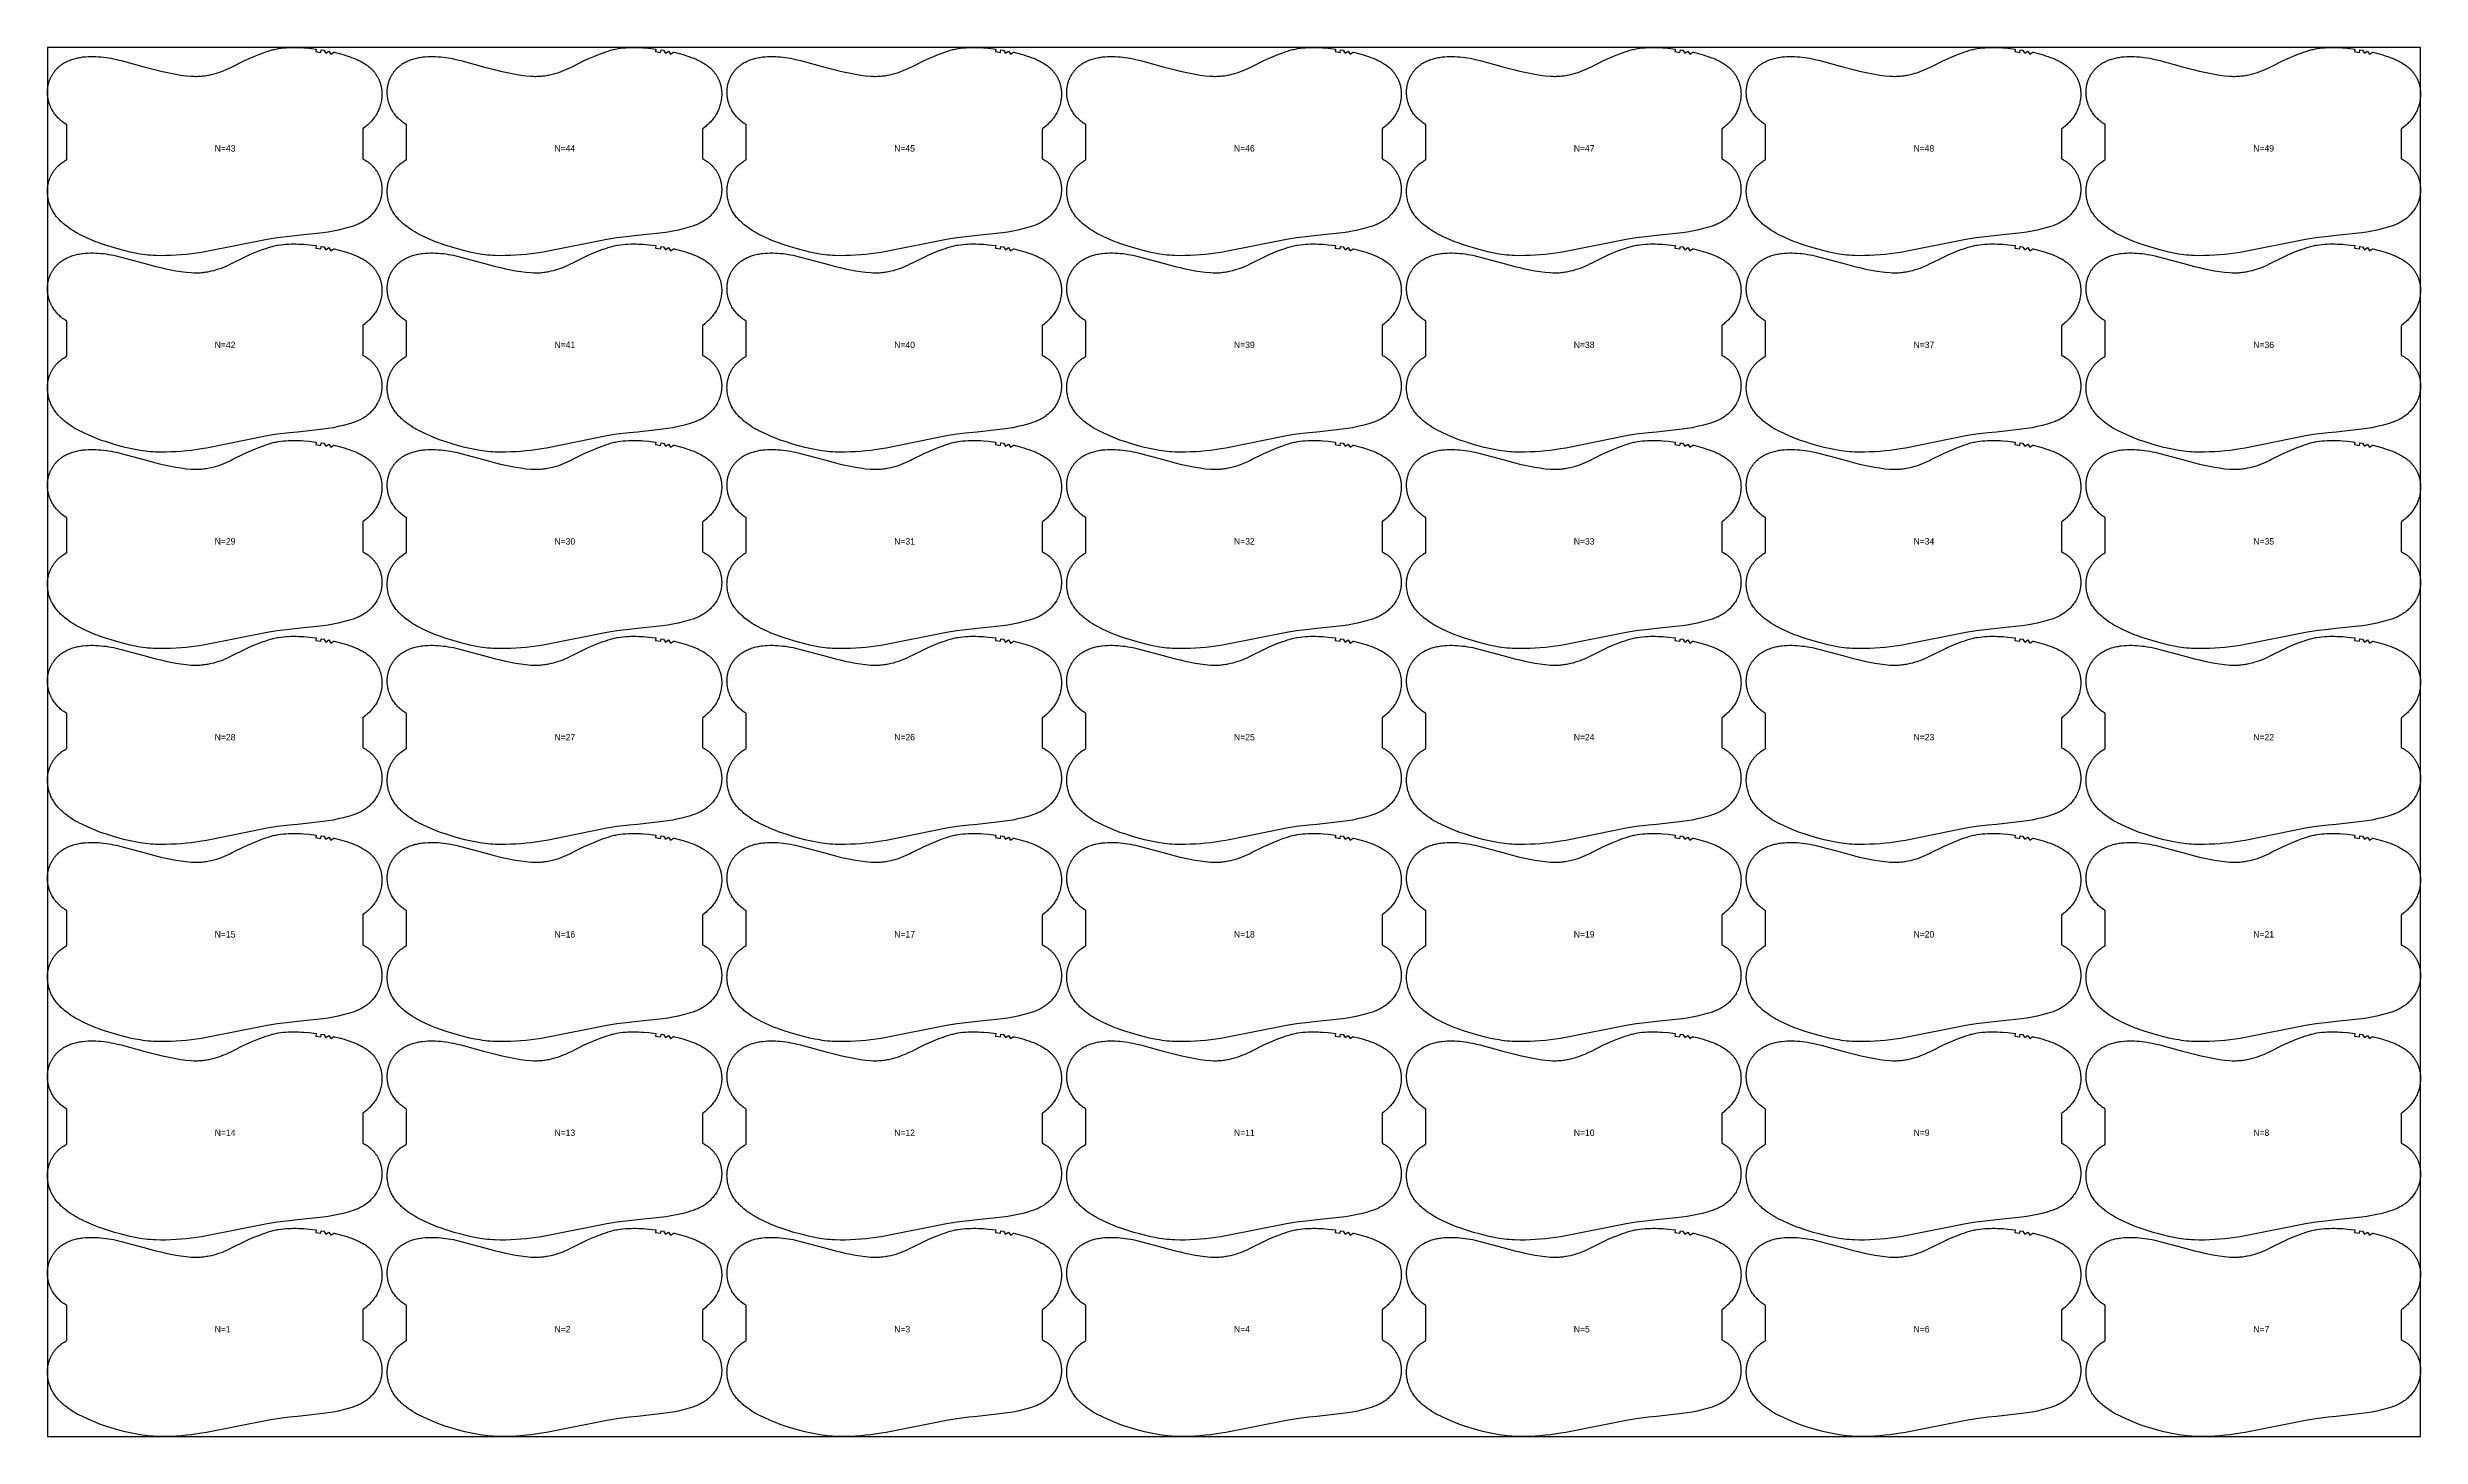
# Model space of a CAD drawing. Header units: inches. Extents: x 0 to 1851, y 0 to 1084.
import ezdxf

# ---------------------------------------------------------------- set-up
doc = ezdxf.new("R2010")
doc.units = ezdxf.units.IN

msp = doc.modelspace()

# ---------------------------------------------------------------- texts
at = {"layer": '1'}
for s, p in [('N=43', (130.436, 1002.3156)), ('N=44', (395.436, 1002.3156)), ('N=45', (660.436, 1002.3156)), ('N=46', (925.436, 1002.3156)), ('N=47', (1190.436, 1002.3156)), ('N=48', (1455.436, 1002.3156)), ('N=49', (1720.436, 1002.3156)), ('N=42', (130.436, 849.0486)), ('N=41', (395.436, 849.0486)), ('N=40', (660.436, 849.0486)), ('N=39', (925.436, 849.0486)), ('N=38', (1190.436, 849.0486)), ('N=37', (1455.436, 849.0486)), ('N=36', (1720.436, 849.0486)), ('N=29', (130.436, 695.7816)), ('N=30', (395.436, 695.7816)), ('N=31', (660.436, 695.7816)), ('N=32', (925.436, 695.7816)), ('N=33', (1190.436, 695.7816)), ('N=34', (1455.436, 695.7816)), ('N=35', (1720.436, 695.7816)), ('N=28', (130.436, 543.0146)), ('N=27', (395.436, 543.0146)), ('N=26', (660.436, 543.0146)), ('N=25', (925.436, 543.0146)), ('N=24', (1190.436, 543.0146)), ('N=23', (1455.436, 543.0146)), ('N=22', (1720.436, 543.0146)), ('N=15', (130.436, 389.2476)), ('N=16', (395.436, 389.2476)), ('N=17', (660.436, 389.2476)), ('N=18', (925.436, 389.2476)), ('N=19', (1190.436, 389.2476)), ('N=20', (1455.436, 389.2476)), ('N=21', (1720.436, 389.2476)), ('N=14', (130.436, 234.4806)), ('N=13', (395.436, 234.4806)), ('N=12', (660.436, 234.4806)), ('N=11', (925.436, 234.4806)), ('N=10', (1190.436, 234.4806)), ('N=9', (1455.436, 234.4806)), ('N=8', (1720.436, 234.4806)), ('N=1', (130.436, 81.2136)), ('N=2', (395.436, 81.2136)), ('N=3', (660.436, 81.2136)), ('N=4', (925.436, 81.2136)), ('N=5', (1190.436, 81.2136)), ('N=6', (1455.436, 81.2136)), ('N=7', (1720.436, 81.2136))]:
    msp.add_text(s, height=5, dxfattribs=at).set_placement(p)

# ---------------------------------------------------------------- linework, layer by layer
at = {"layer": '1'}
for points in [[(0, 0), (1850.872, 0), (1850.872, 1083.5292), (0, 1083.5292), (0, 0)], [(108.0732, 1061.5009), (112.0602, 1061.1276), (114.0587, 1061.0265), (115.0586, 1061.0023), (116.0588, 1060.9974), (117.0589, 1061.013), (118.0587, 1061.049), (119.0577, 1061.105), (120.0556, 1061.1808), (121.0519, 1061.2758), (122.0464, 1061.3898), (123.0385, 1061.5224), (124.0279, 1061.6732), (125.0143, 1061.8419), (125.9975, 1062.0279), (127.9536, 1062.4501), (129.8954, 1062.9357), (131.8218, 1063.4807), (133.7316, 1064.0818), (135.6227, 1064.7387), (137.4929, 1065.4518), (139.3398, 1066.2215), (141.1624, 1067.046), (142.9656, 1067.9138), (144.1856, 1068.5292), (153.6891, 1073.3227), (157.3288, 1074.9887), (161.0133, 1076.5544), (164.7318, 1078.0352), (168.4835, 1079.4328), (170.3726, 1080.0975), (172.2734, 1080.7267), (174.1885, 1081.3061), (175.1524, 1081.5726), (176.1209, 1081.8212), (177.0944, 1082.0506), (178.0724, 1082.2609), (179.0545, 1082.4527), (180.0403, 1082.6265), (182.0206, 1082.9224), (184.0096, 1083.1529), (186.0039, 1083.3228), (188.0019, 1083.438), (190.0023, 1083.5047), (192.0039, 1083.5292), (194.0056, 1083.5166), (196.0066, 1083.4677), (198.0062, 1083.382), (200.0037, 1083.2591), (203.9908, 1082.9075), (209.5957, 1082.2325), (209.3288, 1080.2504), (213.2465, 1079.6826), (213.5543, 1081.6587), (215.5287, 1081.3396), (217.1441, 1079.0288), (219.465, 1080.629), (221.0153, 1078.2758), (223.3796, 1079.808), (223.7405, 1079.7259), (227.6267, 1078.7678), (231.4805, 1077.6831), (233.3938, 1077.0929), (235.2948, 1076.4652), (237.18, 1075.7935), (239.0461, 1075.0715), (240.8893, 1074.2931), (241.801, 1073.8811), (242.7054, 1073.4533), (243.6019, 1073.0089), (244.4899, 1072.5474), (245.3689, 1072.0683), (246.2383, 1071.5709), (247.0973, 1071.0546), (247.9442, 1070.5183), (248.7769, 1069.9609), (249.5935, 1069.3813), (250.392, 1068.7784), (251.1703, 1068.151), (251.5513, 1067.8278), (251.9265, 1067.4981), (252.2956, 1067.1616), (252.6585, 1066.8184), (253.0149, 1066.4682), (253.3647, 1066.1112), (253.7077, 1065.7476), (254.0439, 1065.3774), (254.3731, 1065.0009), (254.6953, 1064.6183), (255.0104, 1064.2296), (255.3182, 1063.835), (255.6186, 1063.4347), (255.9117, 1063.0288), (256.1971, 1062.6176), (256.4749, 1062.201), (256.745, 1061.7794), (257.0072, 1061.3528), (257.2615, 1060.9214), (257.5077, 1060.4853), (257.7457, 1060.0448), (257.9755, 1059.6), (258.197, 1059.151), (258.4101, 1058.698), (258.6148, 1058.2412), (258.811, 1057.7806), (258.9986, 1057.3166), (259.1775, 1056.8492), (259.3478, 1056.3786), (259.5092, 1055.905), (259.6617, 1055.4285), (259.8054, 1054.9493), (259.94, 1054.4675), (260.0655, 1053.9834), (260.1819, 1053.497), (260.2891, 1053.0085), (260.387, 1052.5182), (260.4757, 1052.0261), (260.5553, 1051.5324), (260.6258, 1051.0373), (260.6873, 1050.541), (260.7399, 1050.0436), (260.7836, 1049.5452), (260.8185, 1049.046), (260.8624, 1048.0461), (260.872, 1047.0451), (260.8479, 1046.0442), (260.7908, 1045.0448), (260.7012, 1044.0481), (260.5796, 1043.055), (260.4264, 1042.0663), (260.2422, 1041.0829), (260.0274, 1040.1055), (259.7825, 1039.1349), (259.5081, 1038.172), (259.2044, 1037.2176), (258.8721, 1036.2725), (258.5111, 1035.338), (258.1215, 1034.4152), (257.7032, 1033.5054), (257.2563, 1032.6099), (256.7808, 1031.7298), (256.2766, 1030.8664), (255.7438, 1030.021), (255.1827, 1029.1945), (254.5948, 1028.3866), (253.9819, 1027.5971), (253.3457, 1026.8253), (252.6881, 1026.0708), (252.0108, 1025.3333), (251.3157, 1024.6121), (250.6045, 1023.9068), (249.8788, 1023.2171), (249.1395, 1022.5423), (248.3874, 1021.882), (247.6233, 1021.2358), (246.0618, 1019.9832), (245.872, 1019.8406), (245.872, 996.6928), (246.5253, 996.3601), (247.4018, 995.8767), (248.2618, 995.3641), (249.1039, 994.8226), (249.5178, 994.541), (249.9266, 994.2523), (250.3303, 993.9564), (250.7285, 993.6534), (251.1212, 993.3433), (251.5082, 993.0261), (251.8892, 992.702), (252.2641, 992.3708), (252.6327, 992.0326), (252.9949, 991.6875), (253.3504, 991.3354), (253.6991, 990.9766), (254.0409, 990.6111), (254.3757, 990.2391), (254.7032, 989.8608), (255.0235, 989.4762), (255.3363, 989.0856), (255.6415, 988.689), (255.939, 988.2866), (256.2287, 987.8786), (256.5103, 987.465), (256.7839, 987.0461), (257.0492, 986.6219), (257.3061, 986.1926), (257.5545, 985.7584), (257.7943, 985.3194), (258.0253, 984.8757), (258.2475, 984.4275), (258.4608, 983.9751), (258.6653, 983.5185), (258.8609, 983.058), (259.0476, 982.5938), (259.2253, 982.1261), (259.394, 981.655), (259.5537, 981.1808), (259.7044, 980.7035), (259.846, 980.2235), (259.9785, 979.7409), (260.1019, 979.2559), (260.2161, 978.7687), (260.3211, 978.2794), (260.4169, 977.7884), (260.5034, 977.2956), (260.5808, 976.8014), (260.6489, 976.3058), (260.708, 975.809), (260.7579, 975.3113), (260.7987, 974.8127), (260.8305, 974.3134), (260.8533, 973.8135), (260.8671, 973.3133), (260.872, 972.8129), (260.868, 972.3124), (260.855, 971.812), (260.8333, 971.3119), (260.8028, 970.8122), (260.7635, 970.3131), (260.7154, 969.8148), (260.6587, 969.3173), (260.5932, 968.821), (260.5191, 968.3258), (260.4363, 967.8321), (260.3448, 967.3399), (260.2447, 966.8495), (260.1359, 966.361), (260.0185, 965.8745), (259.8924, 965.3903), (259.7577, 964.9084), (259.6144, 964.4292), (259.4624, 963.9526), (259.3019, 963.4789), (259.1327, 963.0083), (258.955, 962.5409), (258.7687, 962.0769), (258.5738, 961.6165), (258.3705, 961.1597), (258.1589, 960.7066), (257.9391, 960.2574), (257.7114, 959.8121), (257.4757, 959.3708), (256.9814, 958.5007), (256.4573, 957.6479), (255.9045, 956.8131), (255.3242, 955.997), (254.7174, 955.2005), (254.0854, 954.4243), (253.4288, 953.6688), (252.7486, 952.9349), (252.0454, 952.2229), (251.3201, 951.5334), (250.5735, 950.8671), (249.8064, 950.2246), (249.0196, 949.6062), (248.2138, 949.0127), (247.3901, 948.4441), (246.5496, 947.9006), (245.872, 947.4907), (245.6931, 947.3825), (244.8218, 946.8897), (243.9367, 946.4226), (243.0387, 945.9811), (242.129, 945.5656), (241.2085, 945.1756), (240.2784, 944.8092), (239.3399, 944.4641), (238.3941, 944.1378), (236.4853, 943.532), (234.5612, 942.9728), (230.6919, 941.9429), (226.7971, 941.023), (222.8761, 940.2157), (218.9318, 939.5315), (214.9686, 938.9729), (195.0692, 936.8154), (188.732, 936.102), (179.1581, 935.0242), (171.2574, 933.7304), (124.1625, 924.2658), (120.2119, 923.6207), (112.2791, 922.5358), (108.3009, 922.0913), (104.3141, 921.7316), (100.3205, 921.4545), (96.3226, 921.2553), (92.3211, 921.135), (88.3176, 921.102), (84.3157, 921.1875), (82.3168, 921.2856), (80.3202, 921.4234), (78.3268, 921.6019), (76.3377, 921.8218), (74.3535, 922.0833), (72.3746, 922.3839), (68.4337, 923.0885), (64.5159, 923.9103), (60.6201, 924.8306), (56.745, 925.835), (52.2081, 927.1211), (45.2497, 929.3059), (41.4579, 930.5936), (39.5767, 931.2764), (37.7102, 931.9963), (35.8608, 932.7581), (34.0249, 933.5533), (28.4189, 936.102), (26.7328, 936.8686), (24.9333, 937.744), (23.1601, 938.6684), (22.286, 939.1539), (21.4207, 939.6552), (19.7165, 940.703), (18.0468, 941.8069), (16.4112, 942.9619), (15, 944.0219), (14.8102, 944.1644), (13.2487, 945.417), (12.4845, 946.0633), (11.7325, 946.7236), (10.9932, 947.3983), (10.2675, 948.0881), (9.5563, 948.7933), (8.8611, 949.5145), (8.1839, 950.2521), (7.5262, 951.0065), (6.8901, 951.7783), (6.2771, 952.5679), (5.6892, 953.3757), (5.1282, 954.2023), (4.5954, 955.0477), (4.0912, 955.9111), (3.6157, 956.7911), (3.1688, 957.6867), (2.7505, 958.5964), (2.3609, 959.5192), (1.9999, 960.4538), (1.6675, 961.3988), (1.3639, 962.3532), (1.0894, 963.3162), (0.8446, 964.2867), (0.6298, 965.2641), (0.4456, 966.2476), (0.2924, 967.2363), (0.1708, 968.2294), (0.0812, 969.2261), (0.024, 970.2255), (0, 971.2263), (0.0096, 972.2274), (0.0535, 973.2273), (0.0884, 973.7264), (0.1321, 974.2248), (0.1847, 974.7222), (0.2462, 975.2186), (0.3167, 975.7137), (0.3963, 976.2074), (0.485, 976.6995), (0.5829, 977.1898), (0.6901, 977.6782), (0.8065, 978.1646), (0.932, 978.6488), (1.0666, 979.1305), (1.2102, 979.6097), (1.3628, 980.0862), (1.5242, 980.5599), (1.6944, 981.0305), (1.8734, 981.4978), (2.061, 981.9619), (2.2572, 982.4224), (2.4618, 982.8793), (2.675, 983.3323), (2.8965, 983.7813), (3.1263, 984.2261), (3.3643, 984.6666), (3.6105, 985.1026), (3.8648, 985.534), (4.127, 985.9606), (4.397, 986.3823), (4.6749, 986.7988), (4.9603, 987.2101), (5.2533, 987.616), (5.5538, 988.0163), (5.8616, 988.4108), (6.1767, 988.7995), (6.4989, 989.1822), (6.8281, 989.5587), (7.1643, 989.9288), (7.5073, 990.2925), (7.8571, 990.6494), (8.2134, 990.9996), (8.5763, 991.3429), (8.9455, 991.6793), (9.3207, 992.0091), (9.7017, 992.3323), (10.48, 992.9597), (11.2785, 993.5626), (12.0951, 994.1422), (12.9278, 994.6995), (13.7747, 995.2358), (14.6337, 995.7521), (15, 995.9617), (15, 1023.3095), (14.3224, 1023.7194), (13.4818, 1024.2628), (12.6582, 1024.8314), (11.8524, 1025.425), (11.0656, 1026.0433), (10.2984, 1026.6859), (9.5519, 1027.3522), (8.8266, 1028.0416), (8.1234, 1028.7536), (7.4432, 1029.4876), (6.7866, 1030.243), (6.1546, 1031.0193), (5.5478, 1031.8158), (4.9675, 1032.6318), (4.4147, 1033.4666), (3.8906, 1034.3195), (3.3963, 1035.1895), (3.1606, 1035.6308), (2.9329, 1036.0761), (2.7131, 1036.5253), (2.5015, 1036.9784), (2.2982, 1037.4352), (2.1033, 1037.8957), (1.917, 1038.3597), (1.7393, 1038.8271), (1.5701, 1039.2977), (1.4096, 1039.7713), (1.2576, 1040.2479), (1.1143, 1040.7272), (0.9796, 1041.209), (0.8535, 1041.6933), (0.7361, 1042.1797), (0.6273, 1042.6683), (0.5272, 1043.1587), (0.4357, 1043.6509), (0.3529, 1044.1446), (0.2788, 1044.6397), (0.2133, 1045.1361), (0.1566, 1045.6335), (0.1085, 1046.1319), (0.0692, 1046.631), (0.0387, 1047.1307), (0.0169, 1047.6308), (0.004, 1048.1311), (0, 1048.6316), (0.0049, 1049.132), (0.0187, 1049.6323), (0.0415, 1050.1321), (0.0733, 1050.6314), (0.1141, 1051.13), (0.164, 1051.6278), (0.223, 1052.1245), (0.2912, 1052.6201), (0.3686, 1053.1143), (0.4551, 1053.6071), (0.5509, 1054.0982), (0.6559, 1054.5874), (0.7701, 1055.0747), (0.8935, 1055.5597), (1.026, 1056.0423), (1.1676, 1056.5223), (1.3182, 1056.9995), (1.478, 1057.4737), (1.6467, 1057.9448), (1.8244, 1058.4126), (2.0111, 1058.8768), (2.2066, 1059.3373), (2.4111, 1059.7938), (2.6245, 1060.2463), (2.8467, 1060.6944), (3.0777, 1061.1381), (3.3175, 1061.5772), (3.5659, 1062.0114), (3.8228, 1062.4406), (4.0881, 1062.8648), (4.3617, 1063.2837), (4.6433, 1063.6973), (4.933, 1064.1054), (5.2305, 1064.5077), (5.5357, 1064.9043), (5.8485, 1065.295), (6.1688, 1065.6795), (6.4963, 1066.0579), (6.8311, 1066.4299), (7.1729, 1066.7953), (7.5216, 1067.1542), (7.8771, 1067.5062), (8.2393, 1067.8513), (8.6079, 1068.1895), (8.9828, 1068.5207), (9.3638, 1068.8449), (9.7508, 1069.162), (10.1435, 1069.4721), (10.5417, 1069.7751), (10.9454, 1070.071), (11.3542, 1070.3597), (11.7681, 1070.6413), (12.6102, 1071.1829), (13.4702, 1071.6955), (14.3467, 1072.1789), (15.2383, 1072.633), (16.1438, 1073.0581), (17.0621, 1073.4547), (17.9922, 1073.8231), (18.9329, 1074.1639), (19.8832, 1074.4774), (20.8419, 1074.7641), (21.8079, 1075.0243), (22.7803, 1075.2588), (23.7582, 1075.4685), (24.741, 1075.6548), (25.7282, 1075.8189), (26.7189, 1075.9622), (27.7126, 1076.0858), (29.7062, 1076.2795), (31.7043, 1076.4087), (33.7047, 1076.4761), (35.7058, 1076.4831), (37.7061, 1076.4308), (39.7041, 1076.3213), (41.6988, 1076.1583), (43.6894, 1075.9463), (45.6751, 1075.6898), (47.6551, 1075.3923), (49.6282, 1075.054), (51.5935, 1074.6741), (53.5497, 1074.2517), (57.4355, 1073.293), (75.1702, 1068.5292), (84.4992, 1066.0233), (88.3893, 1065.0782), (92.2959, 1064.2038), (96.2189, 1063.4063), (100.156, 1062.6828), (104.1061, 1062.0361), (108.0732, 1061.5009)], [(373.0732, 1061.5009), (377.0602, 1061.1276), (379.0587, 1061.0265), (380.0586, 1061.0023), (381.0588, 1060.9974), (382.0589, 1061.013), (383.0587, 1061.049), (384.0577, 1061.105), (385.0556, 1061.1808), (386.0519, 1061.2758), (387.0464, 1061.3898), (388.0385, 1061.5224), (389.0279, 1061.6732), (390.0143, 1061.8419), (390.9975, 1062.0279), (392.9536, 1062.4501), (394.8954, 1062.9357), (396.8218, 1063.4807), (398.7316, 1064.0818), (400.6227, 1064.7387), (402.4929, 1065.4518), (404.3398, 1066.2215), (406.1624, 1067.046), (407.9656, 1067.9138), (409.1856, 1068.5292), (418.6891, 1073.3227), (422.3288, 1074.9887), (426.0133, 1076.5544), (429.7318, 1078.0352), (433.4835, 1079.4328), (435.3726, 1080.0975), (437.2734, 1080.7267), (439.1885, 1081.3061), (440.1524, 1081.5726), (441.1209, 1081.8212), (442.0944, 1082.0506), (443.0724, 1082.2609), (444.0545, 1082.4527), (445.0403, 1082.6265), (447.0206, 1082.9224), (449.0096, 1083.1529), (451.0039, 1083.3228), (453.0019, 1083.438), (455.0023, 1083.5047), (457.0039, 1083.5292), (459.0056, 1083.5166), (461.0066, 1083.4677), (463.0062, 1083.382), (465.0037, 1083.2591), (468.9908, 1082.9075), (474.5957, 1082.2325), (474.3288, 1080.2504), (478.2465, 1079.6826), (478.5543, 1081.6587), (480.5287, 1081.3396), (482.1441, 1079.0288), (484.465, 1080.629), (486.0153, 1078.2758), (488.3796, 1079.808), (488.7405, 1079.7259), (492.6267, 1078.7678), (496.4805, 1077.6831), (498.3938, 1077.0929), (500.2948, 1076.4652), (502.18, 1075.7935), (504.0461, 1075.0715), (505.8893, 1074.2931), (506.801, 1073.8811), (507.7054, 1073.4533), (508.6019, 1073.0089), (509.4899, 1072.5474), (510.3689, 1072.0683), (511.2383, 1071.5709), (512.0973, 1071.0546), (512.9442, 1070.5183), (513.7769, 1069.9609), (514.5935, 1069.3813), (515.392, 1068.7784), (516.1703, 1068.151), (516.5513, 1067.8278), (516.9265, 1067.4981), (517.2956, 1067.1616), (517.6585, 1066.8184), (518.0149, 1066.4682), (518.3647, 1066.1112), (518.7077, 1065.7476), (519.0439, 1065.3774), (519.3731, 1065.0009), (519.6953, 1064.6183), (520.0104, 1064.2296), (520.3182, 1063.835), (520.6186, 1063.4347), (520.9117, 1063.0288), (521.1971, 1062.6176), (521.4749, 1062.201), (521.745, 1061.7794), (522.0072, 1061.3528), (522.2615, 1060.9214), (522.5077, 1060.4853), (522.7457, 1060.0448), (522.9755, 1059.6), (523.197, 1059.151), (523.4101, 1058.698), (523.6148, 1058.2412), (523.811, 1057.7806), (523.9986, 1057.3166), (524.1775, 1056.8492), (524.3478, 1056.3786), (524.5092, 1055.905), (524.6617, 1055.4285), (524.8054, 1054.9493), (524.94, 1054.4675), (525.0655, 1053.9834), (525.1819, 1053.497), (525.2891, 1053.0085), (525.387, 1052.5182), (525.4757, 1052.0261), (525.5553, 1051.5324), (525.6258, 1051.0373), (525.6873, 1050.541), (525.7399, 1050.0436), (525.7836, 1049.5452), (525.8185, 1049.046), (525.8624, 1048.0461), (525.872, 1047.0451), (525.8479, 1046.0442), (525.7908, 1045.0448), (525.7012, 1044.0481), (525.5796, 1043.055), (525.4264, 1042.0663), (525.2422, 1041.0829), (525.0274, 1040.1055), (524.7825, 1039.1349), (524.5081, 1038.172), (524.2044, 1037.2176), (523.8721, 1036.2725), (523.5111, 1035.338), (523.1215, 1034.4152), (522.7032, 1033.5054), (522.2563, 1032.6099), (521.7808, 1031.7298), (521.2766, 1030.8664), (520.7438, 1030.021), (520.1827, 1029.1945), (519.5948, 1028.3866), (518.9819, 1027.5971), (518.3457, 1026.8253), (517.6881, 1026.0708), (517.0108, 1025.3333), (516.3157, 1024.6121), (515.6045, 1023.9068), (514.8788, 1023.2171), (514.1395, 1022.5423), (513.3874, 1021.882), (512.6233, 1021.2358), (511.0618, 1019.9832), (510.872, 1019.8406), (510.872, 996.6928), (511.5253, 996.3601), (512.4018, 995.8767), (513.2618, 995.3641), (514.1039, 994.8226), (514.5178, 994.541), (514.9266, 994.2523), (515.3303, 993.9564), (515.7285, 993.6534), (516.1212, 993.3433), (516.5082, 993.0261), (516.8892, 992.702), (517.2641, 992.3708), (517.6327, 992.0326), (517.9949, 991.6875), (518.3504, 991.3354), (518.6991, 990.9766), (519.0409, 990.6111), (519.3757, 990.2391), (519.7032, 989.8608), (520.0235, 989.4762), (520.3363, 989.0856), (520.6415, 988.689), (520.939, 988.2866), (521.2287, 987.8786), (521.5103, 987.465), (521.7839, 987.0461), (522.0492, 986.6219), (522.3061, 986.1926), (522.5545, 985.7584), (522.7943, 985.3194), (523.0253, 984.8757), (523.2475, 984.4275), (523.4608, 983.9751), (523.6653, 983.5185), (523.8609, 983.058), (524.0476, 982.5938), (524.2253, 982.1261), (524.394, 981.655), (524.5537, 981.1808), (524.7044, 980.7035), (524.846, 980.2235), (524.9785, 979.7409), (525.1019, 979.2559), (525.2161, 978.7687), (525.3211, 978.2794), (525.4169, 977.7884), (525.5034, 977.2956), (525.5808, 976.8014), (525.6489, 976.3058), (525.708, 975.809), (525.7579, 975.3113), (525.7987, 974.8127), (525.8305, 974.3134), (525.8533, 973.8135), (525.8671, 973.3133), (525.872, 972.8129), (525.868, 972.3124), (525.855, 971.812), (525.8333, 971.3119), (525.8028, 970.8122), (525.7635, 970.3131), (525.7154, 969.8148), (525.6587, 969.3173), (525.5932, 968.821), (525.5191, 968.3258), (525.4363, 967.8321), (525.3448, 967.3399), (525.2447, 966.8495), (525.1359, 966.361), (525.0185, 965.8745), (524.8924, 965.3903), (524.7577, 964.9084), (524.6144, 964.4292), (524.4624, 963.9526), (524.3019, 963.4789), (524.1327, 963.0083), (523.955, 962.5409), (523.7687, 962.0769), (523.5738, 961.6165), (523.3705, 961.1597), (523.1589, 960.7066), (522.9391, 960.2574), (522.7114, 959.8121), (522.4757, 959.3708), (521.9814, 958.5007), (521.4573, 957.6479), (520.9045, 956.8131), (520.3242, 955.997), (519.7174, 955.2005), (519.0854, 954.4243), (518.4288, 953.6688), (517.7486, 952.9349), (517.0454, 952.2229), (516.3201, 951.5334), (515.5735, 950.8671), (514.8064, 950.2246), (514.0196, 949.6062), (513.2138, 949.0127), (512.3901, 948.4441), (511.5496, 947.9006), (510.872, 947.4907), (510.6931, 947.3825), (509.8218, 946.8897), (508.9367, 946.4226), (508.0387, 945.9811), (507.129, 945.5656), (506.2085, 945.1756), (505.2784, 944.8092), (504.3399, 944.4641), (503.3941, 944.1378), (501.4853, 943.532), (499.5612, 942.9728), (495.6919, 941.9429), (491.7971, 941.023), (487.8761, 940.2157), (483.9318, 939.5315), (479.9686, 938.9729), (460.0692, 936.8154), (453.732, 936.102), (444.1581, 935.0242), (436.2574, 933.7304), (389.1625, 924.2658), (385.2119, 923.6207), (377.2791, 922.5358), (373.3009, 922.0913), (369.3141, 921.7316), (365.3205, 921.4545), (361.3226, 921.2553), (357.3211, 921.135), (353.3176, 921.102), (349.3157, 921.1875), (347.3168, 921.2856), (345.3202, 921.4234), (343.3268, 921.6019), (341.3377, 921.8218), (339.3535, 922.0833), (337.3746, 922.3839), (333.4337, 923.0885), (329.5159, 923.9103), (325.6201, 924.8306), (321.745, 925.835), (317.2081, 927.1211), (310.2497, 929.3059), (306.4579, 930.5936), (304.5767, 931.2764), (302.7102, 931.9963), (300.8608, 932.7581), (299.0249, 933.5533), (293.4189, 936.102), (291.7328, 936.8686), (289.9333, 937.744), (288.1601, 938.6684), (287.286, 939.1539), (286.4207, 939.6552), (284.7165, 940.703), (283.0468, 941.8069), (281.4112, 942.9619), (280, 944.0219), (279.8102, 944.1644), (278.2487, 945.417), (277.4845, 946.0633), (276.7325, 946.7236), (275.9932, 947.3983), (275.2675, 948.0881), (274.5563, 948.7933), (273.8611, 949.5145), (273.1839, 950.2521), (272.5262, 951.0065), (271.8901, 951.7783), (271.2771, 952.5679), (270.6892, 953.3757), (270.1282, 954.2023), (269.5954, 955.0477), (269.0912, 955.9111), (268.6157, 956.7911), (268.1688, 957.6867), (267.7505, 958.5964), (267.3609, 959.5192), (266.9999, 960.4538), (266.6675, 961.3988), (266.3639, 962.3532), (266.0894, 963.3162), (265.8446, 964.2867), (265.6298, 965.2641), (265.4456, 966.2476), (265.2924, 967.2363), (265.1708, 968.2294), (265.0812, 969.2261), (265.024, 970.2255), (265, 971.2263), (265.0096, 972.2274), (265.0535, 973.2273), (265.0884, 973.7264), (265.1321, 974.2248), (265.1847, 974.7222), (265.2462, 975.2186), (265.3167, 975.7137), (265.3963, 976.2074), (265.485, 976.6995), (265.5829, 977.1898), (265.6901, 977.6782), (265.8065, 978.1646), (265.932, 978.6488), (266.0666, 979.1305), (266.2102, 979.6097), (266.3628, 980.0862), (266.5242, 980.5599), (266.6944, 981.0305), (266.8734, 981.4978), (267.061, 981.9619), (267.2572, 982.4224), (267.4618, 982.8793), (267.675, 983.3323), (267.8965, 983.7813), (268.1263, 984.2261), (268.3643, 984.6666), (268.6105, 985.1026), (268.8648, 985.534), (269.127, 985.9606), (269.397, 986.3823), (269.6749, 986.7988), (269.9603, 987.2101), (270.2533, 987.616), (270.5538, 988.0163), (270.8616, 988.4108), (271.1767, 988.7995), (271.4989, 989.1822), (271.8281, 989.5587), (272.1643, 989.9288), (272.5073, 990.2925), (272.8571, 990.6494), (273.2134, 990.9996), (273.5763, 991.3429), (273.9455, 991.6793), (274.3207, 992.0091), (274.7017, 992.3323), (275.48, 992.9597), (276.2785, 993.5626), (277.0951, 994.1422), (277.9278, 994.6995), (278.7747, 995.2358), (279.6337, 995.7521), (280, 995.9617), (280, 1023.3095), (279.3224, 1023.7194), (278.4818, 1024.2628), (277.6582, 1024.8314), (276.8524, 1025.425), (276.0656, 1026.0433), (275.2984, 1026.6859), (274.5519, 1027.3522), (273.8266, 1028.0416), (273.1234, 1028.7536), (272.4432, 1029.4876), (271.7866, 1030.243), (271.1546, 1031.0193), (270.5478, 1031.8158), (269.9675, 1032.6318), (269.4147, 1033.4666), (268.8906, 1034.3195), (268.3963, 1035.1895), (268.1606, 1035.6308), (267.9329, 1036.0761), (267.7131, 1036.5253), (267.5015, 1036.9784), (267.2982, 1037.4352), (267.1033, 1037.8957), (266.917, 1038.3597), (266.7393, 1038.8271), (266.5701, 1039.2977), (266.4096, 1039.7713), (266.2576, 1040.2479), (266.1143, 1040.7272), (265.9796, 1041.209), (265.8535, 1041.6933), (265.7361, 1042.1797), (265.6273, 1042.6683), (265.5272, 1043.1587), (265.4357, 1043.6509), (265.3529, 1044.1446), (265.2788, 1044.6397), (265.2133, 1045.1361), (265.1566, 1045.6335), (265.1085, 1046.1319), (265.0692, 1046.631), (265.0387, 1047.1307), (265.0169, 1047.6308), (265.004, 1048.1311), (265, 1048.6316), (265.0049, 1049.132), (265.0187, 1049.6323), (265.0415, 1050.1321), (265.0733, 1050.6314), (265.1141, 1051.13), (265.164, 1051.6278), (265.223, 1052.1245), (265.2912, 1052.6201), (265.3686, 1053.1143), (265.4551, 1053.6071), (265.5509, 1054.0982), (265.6559, 1054.5874), (265.7701, 1055.0747), (265.8935, 1055.5597), (266.026, 1056.0423), (266.1676, 1056.5223), (266.3182, 1056.9995), (266.478, 1057.4737), (266.6467, 1057.9448), (266.8244, 1058.4126), (267.0111, 1058.8768), (267.2066, 1059.3373), (267.4111, 1059.7938), (267.6245, 1060.2463), (267.8467, 1060.6944), (268.0777, 1061.1381), (268.3175, 1061.5772), (268.5659, 1062.0114), (268.8228, 1062.4406), (269.0881, 1062.8648), (269.3617, 1063.2837), (269.6433, 1063.6973), (269.933, 1064.1054), (270.2305, 1064.5077), (270.5357, 1064.9043), (270.8485, 1065.295), (271.1688, 1065.6795), (271.4963, 1066.0579), (271.8311, 1066.4299), (272.1729, 1066.7953), (272.5216, 1067.1542), (272.8771, 1067.5062), (273.2393, 1067.8513), (273.6079, 1068.1895), (273.9828, 1068.5207), (274.3638, 1068.8449), (274.7508, 1069.162), (275.1435, 1069.4721), (275.5417, 1069.7751), (275.9454, 1070.071), (276.3542, 1070.3597), (276.7681, 1070.6413), (277.6102, 1071.1829), (278.4702, 1071.6955), (279.3467, 1072.1789), (280.2383, 1072.633), (281.1438, 1073.0581), (282.0621, 1073.4547), (282.9922, 1073.8231), (283.9329, 1074.1639), (284.8832, 1074.4774), (285.8419, 1074.7641), (286.8079, 1075.0243), (287.7803, 1075.2588), (288.7582, 1075.4685), (289.741, 1075.6548), (290.7282, 1075.8189), (291.7189, 1075.9622), (292.7126, 1076.0858), (294.7062, 1076.2795), (296.7043, 1076.4087), (298.7047, 1076.4761), (300.7058, 1076.4831), (302.7061, 1076.4308), (304.7041, 1076.3213), (306.6988, 1076.1583), (308.6894, 1075.9463), (310.6751, 1075.6898), (312.6551, 1075.3923), (314.6282, 1075.054), (316.5935, 1074.6741), (318.5497, 1074.2517), (322.4355, 1073.293), (340.1702, 1068.5292), (349.4992, 1066.0233), (353.3893, 1065.0782), (357.2959, 1064.2038), (361.2189, 1063.4063), (365.156, 1062.6828), (369.1061, 1062.0361), (373.0732, 1061.5009)], [(638.0732, 1061.5009), (642.0602, 1061.1276), (644.0587, 1061.0265), (645.0586, 1061.0023), (646.0588, 1060.9974), (647.0589, 1061.013), (648.0587, 1061.049), (649.0577, 1061.105), (650.0556, 1061.1808), (651.0519, 1061.2758), (652.0464, 1061.3898), (653.0385, 1061.5224), (654.0279, 1061.6732), (655.0143, 1061.8419), (655.9975, 1062.0279), (657.9536, 1062.4501), (659.8954, 1062.9357), (661.8218, 1063.4807), (663.7316, 1064.0818), (665.6227, 1064.7387), (667.4929, 1065.4518), (669.3398, 1066.2215), (671.1624, 1067.046), (672.9656, 1067.9138), (674.1856, 1068.5292), (683.6891, 1073.3227), (687.3288, 1074.9887), (691.0133, 1076.5544), (694.7318, 1078.0352), (698.4835, 1079.4328), (700.3726, 1080.0975), (702.2734, 1080.7267), (704.1885, 1081.3061), (705.1524, 1081.5726), (706.1209, 1081.8212), (707.0944, 1082.0506), (708.0724, 1082.2609), (709.0545, 1082.4527), (710.0403, 1082.6265), (712.0206, 1082.9224), (714.0096, 1083.1529), (716.0039, 1083.3228), (718.0019, 1083.438), (720.0023, 1083.5047), (722.0039, 1083.5292), (724.0056, 1083.5166), (726.0066, 1083.4677), (728.0062, 1083.382), (730.0037, 1083.2591), (733.9908, 1082.9075), (739.5957, 1082.2325), (739.3288, 1080.2504), (743.2465, 1079.6826), (743.5543, 1081.6587), (745.5287, 1081.3396), (747.1441, 1079.0288), (749.465, 1080.629), (751.0153, 1078.2758), (753.3796, 1079.808), (753.7405, 1079.7259), (757.6267, 1078.7678), (761.4805, 1077.6831), (763.3938, 1077.0929), (765.2948, 1076.4652), (767.18, 1075.7935), (769.0461, 1075.0715), (770.8893, 1074.2931), (771.801, 1073.8811), (772.7054, 1073.4533), (773.6019, 1073.0089), (774.4899, 1072.5474), (775.3689, 1072.0683), (776.2383, 1071.5709), (777.0973, 1071.0546), (777.9442, 1070.5183), (778.7769, 1069.9609), (779.5935, 1069.3813), (780.392, 1068.7784), (781.1703, 1068.151), (781.5513, 1067.8278), (781.9265, 1067.4981), (782.2956, 1067.1616), (782.6585, 1066.8184), (783.0149, 1066.4682), (783.3647, 1066.1112), (783.7077, 1065.7476), (784.0439, 1065.3774), (784.3731, 1065.0009), (784.6953, 1064.6183), (785.0104, 1064.2296), (785.3182, 1063.835), (785.6186, 1063.4347), (785.9117, 1063.0288), (786.1971, 1062.6176), (786.4749, 1062.201), (786.745, 1061.7794), (787.0072, 1061.3528), (787.2615, 1060.9214), (787.5077, 1060.4853), (787.7457, 1060.0448), (787.9755, 1059.6), (788.197, 1059.151), (788.4101, 1058.698), (788.6148, 1058.2412), (788.811, 1057.7806), (788.9986, 1057.3166), (789.1775, 1056.8492), (789.3478, 1056.3786), (789.5092, 1055.905), (789.6617, 1055.4285), (789.8054, 1054.9493), (789.94, 1054.4675), (790.0655, 1053.9834), (790.1819, 1053.497), (790.2891, 1053.0085), (790.387, 1052.5182), (790.4757, 1052.0261), (790.5553, 1051.5324), (790.6258, 1051.0373), (790.6873, 1050.541), (790.7399, 1050.0436), (790.7836, 1049.5452), (790.8185, 1049.046), (790.8624, 1048.0461), (790.872, 1047.0451), (790.8479, 1046.0442), (790.7908, 1045.0448), (790.7012, 1044.0481), (790.5796, 1043.055), (790.4264, 1042.0663), (790.2422, 1041.0829), (790.0274, 1040.1055), (789.7825, 1039.1349), (789.5081, 1038.172), (789.2044, 1037.2176), (788.8721, 1036.2725), (788.5111, 1035.338), (788.1215, 1034.4152), (787.7032, 1033.5054), (787.2563, 1032.6099), (786.7808, 1031.7298), (786.2766, 1030.8664), (785.7438, 1030.021), (785.1827, 1029.1945), (784.5948, 1028.3866), (783.9819, 1027.5971), (783.3457, 1026.8253), (782.6881, 1026.0708), (782.0108, 1025.3333), (781.3157, 1024.6121), (780.6045, 1023.9068), (779.8788, 1023.2171), (779.1395, 1022.5423), (778.3874, 1021.882), (777.6233, 1021.2358), (776.0618, 1019.9832), (775.872, 1019.8406), (775.872, 996.6928), (776.5253, 996.3601), (777.4018, 995.8767), (778.2618, 995.3641), (779.1039, 994.8226), (779.5178, 994.541), (779.9266, 994.2523), (780.3303, 993.9564), (780.7285, 993.6534), (781.1212, 993.3433), (781.5082, 993.0261), (781.8892, 992.702), (782.2641, 992.3708), (782.6327, 992.0326), (782.9949, 991.6875), (783.3504, 991.3354), (783.6991, 990.9766), (784.0409, 990.6111), (784.3757, 990.2391), (784.7032, 989.8608), (785.0235, 989.4762), (785.3363, 989.0856), (785.6415, 988.689), (785.939, 988.2866), (786.2287, 987.8786), (786.5103, 987.465), (786.7839, 987.0461), (787.0492, 986.6219), (787.3061, 986.1926), (787.5545, 985.7584), (787.7943, 985.3194), (788.0253, 984.8757), (788.2475, 984.4275), (788.4608, 983.9751), (788.6653, 983.5185), (788.8609, 983.058), (789.0476, 982.5938), (789.2253, 982.1261), (789.394, 981.655), (789.5537, 981.1808), (789.7044, 980.7035), (789.846, 980.2235), (789.9785, 979.7409), (790.1019, 979.2559), (790.2161, 978.7687), (790.3211, 978.2794), (790.4169, 977.7884), (790.5034, 977.2956), (790.5808, 976.8014), (790.6489, 976.3058), (790.708, 975.809), (790.7579, 975.3113), (790.7987, 974.8127), (790.8305, 974.3134), (790.8533, 973.8135), (790.8671, 973.3133), (790.872, 972.8129), (790.868, 972.3124), (790.855, 971.812), (790.8333, 971.3119), (790.8028, 970.8122), (790.7635, 970.3131), (790.7154, 969.8148), (790.6587, 969.3173), (790.5932, 968.821), (790.5191, 968.3258), (790.4363, 967.8321), (790.3448, 967.3399), (790.2447, 966.8495), (790.1359, 966.361), (790.0185, 965.8745), (789.8924, 965.3903), (789.7577, 964.9084), (789.6144, 964.4292), (789.4624, 963.9526), (789.3019, 963.4789), (789.1327, 963.0083), (788.955, 962.5409), (788.7687, 962.0769), (788.5738, 961.6165), (788.3705, 961.1597), (788.1589, 960.7066), (787.9391, 960.2574), (787.7114, 959.8121), (787.4757, 959.3708), (786.9814, 958.5007), (786.4573, 957.6479), (785.9045, 956.8131), (785.3242, 955.997), (784.7174, 955.2005), (784.0854, 954.4243), (783.4288, 953.6688), (782.7486, 952.9349), (782.0454, 952.2229), (781.3201, 951.5334), (780.5735, 950.8671), (779.8064, 950.2246), (779.0196, 949.6062), (778.2138, 949.0127), (777.3901, 948.4441), (776.5496, 947.9006), (775.872, 947.4907), (775.6931, 947.3825), (774.8218, 946.8897), (773.9367, 946.4226), (773.0387, 945.9811), (772.129, 945.5656), (771.2085, 945.1756), (770.2784, 944.8092), (769.3399, 944.4641), (768.3941, 944.1378), (766.4853, 943.532), (764.5612, 942.9728), (760.6919, 941.9429), (756.7971, 941.023), (752.8761, 940.2157), (748.9318, 939.5315), (744.9686, 938.9729), (725.0692, 936.8154), (718.732, 936.102), (709.1581, 935.0242), (701.2574, 933.7304), (654.1625, 924.2658), (650.2119, 923.6207), (642.2791, 922.5358), (638.3009, 922.0913), (634.3141, 921.7316), (630.3205, 921.4545), (626.3226, 921.2553), (622.3211, 921.135), (618.3176, 921.102), (614.3157, 921.1875), (612.3168, 921.2856), (610.3202, 921.4234), (608.3268, 921.6019), (606.3377, 921.8218), (604.3535, 922.0833), (602.3746, 922.3839), (598.4337, 923.0885), (594.5159, 923.9103), (590.6201, 924.8306), (586.745, 925.835), (582.2081, 927.1211), (575.2497, 929.3059), (571.4579, 930.5936), (569.5767, 931.2764), (567.7102, 931.9963), (565.8608, 932.7581), (564.0249, 933.5533), (558.4189, 936.102), (556.7328, 936.8686), (554.9333, 937.744), (553.1601, 938.6684), (552.286, 939.1539), (551.4207, 939.6552), (549.7165, 940.703), (548.0468, 941.8069), (546.4112, 942.9619), (545, 944.0219), (544.8102, 944.1644), (543.2487, 945.417), (542.4845, 946.0633), (541.7325, 946.7236), (540.9932, 947.3983), (540.2675, 948.0881), (539.5563, 948.7933), (538.8611, 949.5145), (538.1839, 950.2521), (537.5262, 951.0065), (536.8901, 951.7783), (536.2771, 952.5679), (535.6892, 953.3757), (535.1282, 954.2023), (534.5954, 955.0477), (534.0912, 955.9111), (533.6157, 956.7911), (533.1688, 957.6867), (532.7505, 958.5964), (532.3609, 959.5192), (531.9999, 960.4538), (531.6675, 961.3988), (531.3639, 962.3532), (531.0894, 963.3162), (530.8446, 964.2867), (530.6298, 965.2641), (530.4456, 966.2476), (530.2924, 967.2363), (530.1708, 968.2294), (530.0812, 969.2261), (530.024, 970.2255), (530, 971.2263), (530.0096, 972.2274), (530.0535, 973.2273), (530.0884, 973.7264), (530.1321, 974.2248), (530.1847, 974.7222), (530.2462, 975.2186), (530.3167, 975.7137), (530.3963, 976.2074), (530.485, 976.6995), (530.5829, 977.1898), (530.6901, 977.6782), (530.8065, 978.1646), (530.932, 978.6488), (531.0666, 979.1305), (531.2102, 979.6097), (531.3628, 980.0862), (531.5242, 980.5599), (531.6944, 981.0305), (531.8734, 981.4978), (532.061, 981.9619), (532.2572, 982.4224), (532.4618, 982.8793), (532.675, 983.3323), (532.8965, 983.7813), (533.1263, 984.2261), (533.3643, 984.6666), (533.6105, 985.1026), (533.8648, 985.534), (534.127, 985.9606), (534.397, 986.3823), (534.6749, 986.7988), (534.9603, 987.2101), (535.2533, 987.616), (535.5538, 988.0163), (535.8616, 988.4108), (536.1767, 988.7995), (536.4989, 989.1822), (536.8281, 989.5587), (537.1643, 989.9288), (537.5073, 990.2925), (537.8571, 990.6494), (538.2134, 990.9996), (538.5763, 991.3429), (538.9455, 991.6793), (539.3207, 992.0091), (539.7017, 992.3323), (540.48, 992.9597), (541.2785, 993.5626), (542.0951, 994.1422), (542.9278, 994.6995), (543.7747, 995.2358), (544.6337, 995.7521), (545, 995.9617), (545, 1023.3095), (544.3224, 1023.7194), (543.4818, 1024.2628), (542.6582, 1024.8314), (541.8524, 1025.425), (541.0656, 1026.0433), (540.2984, 1026.6859), (539.5519, 1027.3522), (538.8266, 1028.0416), (538.1234, 1028.7536), (537.4432, 1029.4876), (536.7866, 1030.243), (536.1546, 1031.0193), (535.5478, 1031.8158), (534.9675, 1032.6318), (534.4147, 1033.4666), (533.8906, 1034.3195), (533.3963, 1035.1895), (533.1606, 1035.6308), (532.9329, 1036.0761), (532.7131, 1036.5253), (532.5015, 1036.9784), (532.2982, 1037.4352), (532.1033, 1037.8957), (531.917, 1038.3597), (531.7393, 1038.8271), (531.5701, 1039.2977), (531.4096, 1039.7713), (531.2576, 1040.2479), (531.1143, 1040.7272), (530.9796, 1041.209), (530.8535, 1041.6933), (530.7361, 1042.1797), (530.6273, 1042.6683), (530.5272, 1043.1587), (530.4357, 1043.6509), (530.3529, 1044.1446), (530.2788, 1044.6397), (530.2133, 1045.1361), (530.1566, 1045.6335), (530.1085, 1046.1319), (530.0692, 1046.631), (530.0387, 1047.1307), (530.0169, 1047.6308), (530.004, 1048.1311), (530, 1048.6316), (530.0049, 1049.132), (530.0187, 1049.6323), (530.0415, 1050.1321), (530.0733, 1050.6314), (530.1141, 1051.13), (530.164, 1051.6278), (530.223, 1052.1245), (530.2912, 1052.6201), (530.3686, 1053.1143), (530.4551, 1053.6071), (530.5509, 1054.0982), (530.6559, 1054.5874), (530.7701, 1055.0747), (530.8935, 1055.5597), (531.026, 1056.0423), (531.1676, 1056.5223), (531.3182, 1056.9995), (531.478, 1057.4737), (531.6467, 1057.9448), (531.8244, 1058.4126), (532.0111, 1058.8768), (532.2066, 1059.3373), (532.4111, 1059.7938), (532.6245, 1060.2463), (532.8467, 1060.6944), (533.0777, 1061.1381), (533.3175, 1061.5772), (533.5659, 1062.0114), (533.8228, 1062.4406), (534.0881, 1062.8648), (534.3617, 1063.2837), (534.6433, 1063.6973), (534.933, 1064.1054), (535.2305, 1064.5077), (535.5357, 1064.9043), (535.8485, 1065.295), (536.1688, 1065.6795), (536.4963, 1066.0579), (536.8311, 1066.4299), (537.1729, 1066.7953), (537.5216, 1067.1542), (537.8771, 1067.5062), (538.2393, 1067.8513), (538.6079, 1068.1895), (538.9828, 1068.5207), (539.3638, 1068.8449), (539.7508, 1069.162), (540.1435, 1069.4721), (540.5417, 1069.7751), (540.9454, 1070.071), (541.3542, 1070.3597), (541.7681, 1070.6413), (542.6102, 1071.1829), (543.4702, 1071.6955), (544.3467, 1072.1789), (545.2383, 1072.633), (546.1438, 1073.0581), (547.0621, 1073.4547), (547.9922, 1073.8231), (548.9329, 1074.1639), (549.8832, 1074.4774), (550.8419, 1074.7641), (551.8079, 1075.0243), (552.7803, 1075.2588), (553.7582, 1075.4685), (554.741, 1075.6548), (555.7282, 1075.8189), (556.7189, 1075.9622), (557.7126, 1076.0858), (559.7062, 1076.2795), (561.7043, 1076.4087), (563.7047, 1076.4761), (565.7058, 1076.4831), (567.7061, 1076.4308), (569.7041, 1076.3213), (571.6988, 1076.1583), (573.6894, 1075.9463), (575.6751, 1075.6898), (577.6551, 1075.3923), (579.6282, 1075.054), (581.5935, 1074.6741), (583.5497, 1074.2517), (587.4355, 1073.293), (605.1702, 1068.5292), (614.4992, 1066.0233), (618.3893, 1065.0782), (622.2959, 1064.2038), (626.2189, 1063.4063), (630.156, 1062.6828), (634.1061, 1062.0361), (638.0732, 1061.5009)], [(903.0732, 1061.5009), (907.0602, 1061.1276), (909.0587, 1061.0265), (910.0586, 1061.0023), (911.0588, 1060.9974), (912.0589, 1061.013), (913.0587, 1061.049), (914.0577, 1061.105), (915.0556, 1061.1808), (916.0519, 1061.2758), (917.0464, 1061.3898), (918.0385, 1061.5224), (919.0279, 1061.6732), (920.0143, 1061.8419), (920.9975, 1062.0279), (922.9536, 1062.4501), (924.8954, 1062.9357), (926.8218, 1063.4807), (928.7316, 1064.0818), (930.6227, 1064.7387), (932.4929, 1065.4518), (934.3398, 1066.2215), (936.1624, 1067.046), (937.9656, 1067.9138), (939.1856, 1068.5292), (948.6891, 1073.3227), (952.3288, 1074.9887), (956.0133, 1076.5544), (959.7318, 1078.0352), (963.4835, 1079.4328), (965.3726, 1080.0975), (967.2734, 1080.7267), (969.1885, 1081.3061), (970.1524, 1081.5726), (971.1209, 1081.8212), (972.0944, 1082.0506), (973.0724, 1082.2609), (974.0545, 1082.4527), (975.0403, 1082.6265), (977.0206, 1082.9224), (979.0096, 1083.1529), (981.0039, 1083.3228), (983.0019, 1083.438), (985.0023, 1083.5047), (987.0039, 1083.5292), (989.0056, 1083.5166), (991.0066, 1083.4677), (993.0062, 1083.382), (995.0037, 1083.2591), (998.9908, 1082.9075), (1004.5957, 1082.2325), (1004.3288, 1080.2504), (1008.2465, 1079.6826), (1008.5543, 1081.6587), (1010.5287, 1081.3396), (1012.1441, 1079.0288), (1014.465, 1080.629), (1016.0153, 1078.2758), (1018.3796, 1079.808), (1018.7405, 1079.7259), (1022.6267, 1078.7678), (1026.4805, 1077.6831), (1028.3938, 1077.0929), (1030.2948, 1076.4652), (1032.18, 1075.7935), (1034.0461, 1075.0715), (1035.8893, 1074.2931), (1036.801, 1073.8811), (1037.7054, 1073.4533), (1038.6019, 1073.0089), (1039.4899, 1072.5474), (1040.3689, 1072.0683), (1041.2383, 1071.5709), (1042.0973, 1071.0546), (1042.9442, 1070.5183), (1043.7769, 1069.9609), (1044.5935, 1069.3813), (1045.392, 1068.7784), (1046.1703, 1068.151), (1046.5513, 1067.8278), (1046.9265, 1067.4981), (1047.2956, 1067.1616), (1047.6585, 1066.8184), (1048.0149, 1066.4682), (1048.3647, 1066.1112), (1048.7077, 1065.7476), (1049.0439, 1065.3774), (1049.3731, 1065.0009), (1049.6953, 1064.6183), (1050.0104, 1064.2296), (1050.3182, 1063.835), (1050.6186, 1063.4347), (1050.9117, 1063.0288), (1051.1971, 1062.6176), (1051.4749, 1062.201), (1051.745, 1061.7794), (1052.0072, 1061.3528), (1052.2615, 1060.9214), (1052.5077, 1060.4853), (1052.7457, 1060.0448), (1052.9755, 1059.6), (1053.197, 1059.151), (1053.4101, 1058.698), (1053.6148, 1058.2412), (1053.811, 1057.7806), (1053.9986, 1057.3166), (1054.1775, 1056.8492), (1054.3478, 1056.3786), (1054.5092, 1055.905), (1054.6617, 1055.4285), (1054.8054, 1054.9493), (1054.94, 1054.4675), (1055.0655, 1053.9834), (1055.1819, 1053.497), (1055.2891, 1053.0085), (1055.387, 1052.5182), (1055.4757, 1052.0261), (1055.5553, 1051.5324), (1055.6258, 1051.0373), (1055.6873, 1050.541), (1055.7399, 1050.0436), (1055.7836, 1049.5452), (1055.8185, 1049.046), (1055.8624, 1048.0461), (1055.872, 1047.0451), (1055.8479, 1046.0442), (1055.7908, 1045.0448), (1055.7012, 1044.0481), (1055.5796, 1043.055), (1055.4264, 1042.0663), (1055.2422, 1041.0829), (1055.0274, 1040.1055), (1054.7825, 1039.1349), (1054.5081, 1038.172), (1054.2044, 1037.2176), (1053.8721, 1036.2725), (1053.5111, 1035.338), (1053.1215, 1034.4152), (1052.7032, 1033.5054), (1052.2563, 1032.6099), (1051.7808, 1031.7298), (1051.2766, 1030.8664), (1050.7438, 1030.021), (1050.1827, 1029.1945), (1049.5948, 1028.3866), (1048.9819, 1027.5971), (1048.3457, 1026.8253), (1047.6881, 1026.0708), (1047.0108, 1025.3333), (1046.3157, 1024.6121), (1045.6045, 1023.9068), (1044.8788, 1023.2171), (1044.1395, 1022.5423), (1043.3874, 1021.882), (1042.6233, 1021.2358), (1041.0618, 1019.9832), (1040.872, 1019.8406), (1040.872, 996.6928), (1041.5253, 996.3601), (1042.4018, 995.8767), (1043.2618, 995.3641), (1044.1039, 994.8226), (1044.5178, 994.541), (1044.9266, 994.2523), (1045.3303, 993.9564), (1045.7285, 993.6534), (1046.1212, 993.3433), (1046.5082, 993.0261), (1046.8892, 992.702), (1047.2641, 992.3708), (1047.6327, 992.0326), (1047.9949, 991.6875), (1048.3504, 991.3354), (1048.6991, 990.9766), (1049.0409, 990.6111), (1049.3757, 990.2391), (1049.7032, 989.8608), (1050.0235, 989.4762), (1050.3363, 989.0856), (1050.6415, 988.689), (1050.939, 988.2866), (1051.2287, 987.8786), (1051.5103, 987.465), (1051.7839, 987.0461), (1052.0492, 986.6219), (1052.3061, 986.1926), (1052.5545, 985.7584), (1052.7943, 985.3194), (1053.0253, 984.8757), (1053.2475, 984.4275), (1053.4608, 983.9751), (1053.6653, 983.5185), (1053.8609, 983.058), (1054.0476, 982.5938), (1054.2253, 982.1261), (1054.394, 981.655), (1054.5537, 981.1808), (1054.7044, 980.7035), (1054.846, 980.2235), (1054.9785, 979.7409), (1055.1019, 979.2559), (1055.2161, 978.7687), (1055.3211, 978.2794), (1055.4169, 977.7884), (1055.5034, 977.2956), (1055.5808, 976.8014), (1055.6489, 976.3058), (1055.708, 975.809), (1055.7579, 975.3113), (1055.7987, 974.8127), (1055.8305, 974.3134), (1055.8533, 973.8135), (1055.8671, 973.3133), (1055.872, 972.8129), (1055.868, 972.3124), (1055.855, 971.812), (1055.8333, 971.3119), (1055.8028, 970.8122), (1055.7635, 970.3131), (1055.7154, 969.8148), (1055.6587, 969.3173), (1055.5932, 968.821), (1055.5191, 968.3258), (1055.4363, 967.8321), (1055.3448, 967.3399), (1055.2447, 966.8495), (1055.1359, 966.361), (1055.0185, 965.8745), (1054.8924, 965.3903), (1054.7577, 964.9084), (1054.6144, 964.4292), (1054.4624, 963.9526), (1054.3019, 963.4789), (1054.1327, 963.0083), (1053.955, 962.5409), (1053.7687, 962.0769), (1053.5738, 961.6165), (1053.3705, 961.1597), (1053.1589, 960.7066), (1052.9391, 960.2574), (1052.7114, 959.8121), (1052.4757, 959.3708), (1051.9814, 958.5007), (1051.4573, 957.6479), (1050.9045, 956.8131), (1050.3242, 955.997), (1049.7174, 955.2005), (1049.0854, 954.4243), (1048.4288, 953.6688), (1047.7486, 952.9349), (1047.0454, 952.2229), (1046.3201, 951.5334), (1045.5735, 950.8671), (1044.8064, 950.2246), (1044.0196, 949.6062), (1043.2138, 949.0127), (1042.3901, 948.4441), (1041.5496, 947.9006), (1040.872, 947.4907), (1040.6931, 947.3825), (1039.8218, 946.8897), (1038.9367, 946.4226), (1038.0387, 945.9811), (1037.129, 945.5656), (1036.2085, 945.1756), (1035.2784, 944.8092), (1034.3399, 944.4641), (1033.3941, 944.1378), (1031.4853, 943.532), (1029.5612, 942.9728), (1025.6919, 941.9429), (1021.7971, 941.023), (1017.8761, 940.2157), (1013.9318, 939.5315), (1009.9686, 938.9729), (990.0692, 936.8154), (983.732, 936.102), (974.1581, 935.0242), (966.2574, 933.7304), (919.1625, 924.2658), (915.2119, 923.6207), (907.2791, 922.5358), (903.3009, 922.0913), (899.3141, 921.7316), (895.3205, 921.4545), (891.3226, 921.2553), (887.3211, 921.135), (883.3176, 921.102), (879.3157, 921.1875), (877.3168, 921.2856), (875.3202, 921.4234), (873.3268, 921.6019), (871.3377, 921.8218), (869.3535, 922.0833), (867.3746, 922.3839), (863.4337, 923.0885), (859.5159, 923.9103), (855.6201, 924.8306), (851.745, 925.835), (847.2081, 927.1211), (840.2497, 929.3059), (836.4579, 930.5936), (834.5767, 931.2764), (832.7102, 931.9963), (830.8608, 932.7581), (829.0249, 933.5533), (823.4189, 936.102), (821.7328, 936.8686), (819.9333, 937.744), (818.1601, 938.6684), (817.286, 939.1539), (816.4207, 939.6552), (814.7165, 940.703), (813.0468, 941.8069), (811.4112, 942.9619), (810, 944.0219), (809.8102, 944.1644), (808.2487, 945.417), (807.4845, 946.0633), (806.7325, 946.7236), (805.9932, 947.3983), (805.2675, 948.0881), (804.5563, 948.7933), (803.8611, 949.5145), (803.1839, 950.2521), (802.5262, 951.0065), (801.8901, 951.7783), (801.2771, 952.5679), (800.6892, 953.3757), (800.1282, 954.2023), (799.5954, 955.0477), (799.0912, 955.9111), (798.6157, 956.7911), (798.1688, 957.6867), (797.7505, 958.5964), (797.3609, 959.5192), (796.9999, 960.4538), (796.6675, 961.3988), (796.3639, 962.3532), (796.0894, 963.3162), (795.8446, 964.2867), (795.6298, 965.2641), (795.4456, 966.2476), (795.2924, 967.2363), (795.1708, 968.2294), (795.0812, 969.2261), (795.024, 970.2255), (795, 971.2263), (795.0096, 972.2274), (795.0535, 973.2273), (795.0884, 973.7264), (795.1321, 974.2248), (795.1847, 974.7222), (795.2462, 975.2186), (795.3167, 975.7137), (795.3963, 976.2074), (795.485, 976.6995), (795.5829, 977.1898), (795.6901, 977.6782), (795.8065, 978.1646), (795.932, 978.6488), (796.0666, 979.1305), (796.2102, 979.6097), (796.3628, 980.0862), (796.5242, 980.5599), (796.6944, 981.0305), (796.8734, 981.4978), (797.061, 981.9619), (797.2572, 982.4224), (797.4618, 982.8793), (797.675, 983.3323), (797.8965, 983.7813), (798.1263, 984.2261), (798.3643, 984.6666), (798.6105, 985.1026), (798.8648, 985.534), (799.127, 985.9606), (799.397, 986.3823), (799.6749, 986.7988), (799.9603, 987.2101), (800.2533, 987.616), (800.5538, 988.0163), (800.8616, 988.4108), (801.1767, 988.7995), (801.4989, 989.1822), (801.8281, 989.5587), (802.1643, 989.9288), (802.5073, 990.2925), (802.8571, 990.6494), (803.2134, 990.9996), (803.5763, 991.3429), (803.9455, 991.6793), (804.3207, 992.0091), (804.7017, 992.3323), (805.48, 992.9597), (806.2785, 993.5626), (807.0951, 994.1422), (807.9278, 994.6995), (808.7747, 995.2358), (809.6337, 995.7521), (810, 995.9617), (810, 1023.3095), (809.3224, 1023.7194), (808.4818, 1024.2628), (807.6582, 1024.8314), (806.8524, 1025.425), (806.0656, 1026.0433), (805.2984, 1026.6859), (804.5519, 1027.3522), (803.8266, 1028.0416), (803.1234, 1028.7536), (802.4432, 1029.4876), (801.7866, 1030.243), (801.1546, 1031.0193), (800.5478, 1031.8158), (799.9675, 1032.6318), (799.4147, 1033.4666), (798.8906, 1034.3195), (798.3963, 1035.1895), (798.1606, 1035.6308), (797.9329, 1036.0761), (797.7131, 1036.5253), (797.5015, 1036.9784), (797.2982, 1037.4352), (797.1033, 1037.8957), (796.917, 1038.3597), (796.7393, 1038.8271), (796.5701, 1039.2977), (796.4096, 1039.7713), (796.2576, 1040.2479), (796.1143, 1040.7272), (795.9796, 1041.209), (795.8535, 1041.6933), (795.7361, 1042.1797), (795.6273, 1042.6683), (795.5272, 1043.1587), (795.4357, 1043.6509), (795.3529, 1044.1446), (795.2788, 1044.6397), (795.2133, 1045.1361), (795.1566, 1045.6335), (795.1085, 1046.1319), (795.0692, 1046.631), (795.0387, 1047.1307), (795.0169, 1047.6308), (795.004, 1048.1311), (795, 1048.6316), (795.0049, 1049.132), (795.0187, 1049.6323), (795.0415, 1050.1321), (795.0733, 1050.6314), (795.1141, 1051.13), (795.164, 1051.6278), (795.223, 1052.1245), (795.2912, 1052.6201), (795.3686, 1053.1143), (795.4551, 1053.6071), (795.5509, 1054.0982), (795.6559, 1054.5874), (795.7701, 1055.0747), (795.8935, 1055.5597), (796.026, 1056.0423), (796.1676, 1056.5223), (796.3182, 1056.9995), (796.478, 1057.4737), (796.6467, 1057.9448), (796.8244, 1058.4126), (797.0111, 1058.8768), (797.2066, 1059.3373), (797.4111, 1059.7938), (797.6245, 1060.2463), (797.8467, 1060.6944), (798.0777, 1061.1381), (798.3175, 1061.5772), (798.5659, 1062.0114), (798.8228, 1062.4406), (799.0881, 1062.8648), (799.3617, 1063.2837), (799.6433, 1063.6973), (799.933, 1064.1054), (800.2305, 1064.5077), (800.5357, 1064.9043), (800.8485, 1065.295), (801.1688, 1065.6795), (801.4963, 1066.0579), (801.8311, 1066.4299), (802.1729, 1066.7953), (802.5216, 1067.1542), (802.8771, 1067.5062), (803.2393, 1067.8513), (803.6079, 1068.1895), (803.9828, 1068.5207), (804.3638, 1068.8449), (804.7508, 1069.162), (805.1435, 1069.4721), (805.5417, 1069.7751), (805.9454, 1070.071), (806.3542, 1070.3597), (806.7681, 1070.6413), (807.6102, 1071.1829), (808.4702, 1071.6955), (809.3467, 1072.1789), (810.2383, 1072.633), (811.1438, 1073.0581), (812.0621, 1073.4547), (812.9922, 1073.8231), (813.9329, 1074.1639), (814.8832, 1074.4774), (815.8419, 1074.7641), (816.8079, 1075.0243), (817.7803, 1075.2588), (818.7582, 1075.4685), (819.741, 1075.6548), (820.7282, 1075.8189), (821.7189, 1075.9622), (822.7126, 1076.0858), (824.7062, 1076.2795), (826.7043, 1076.4087), (828.7047, 1076.4761), (830.7058, 1076.4831), (832.7061, 1076.4308), (834.7041, 1076.3213), (836.6988, 1076.1583), (838.6894, 1075.9463), (840.6751, 1075.6898), (842.6551, 1075.3923), (844.6282, 1075.054), (846.5935, 1074.6741), (848.5497, 1074.2517), (852.4355, 1073.293), (870.1702, 1068.5292), (879.4992, 1066.0233), (883.3893, 1065.0782), (887.2959, 1064.2038), (891.2189, 1063.4063), (895.156, 1062.6828), (899.1061, 1062.0361), (903.0732, 1061.5009)], [(1168.0732, 1061.5009), (1172.0602, 1061.1276), (1174.0587, 1061.0265), (1175.0586, 1061.0023), (1176.0588, 1060.9974), (1177.0589, 1061.013), (1178.0587, 1061.049), (1179.0577, 1061.105), (1180.0556, 1061.1808), (1181.0519, 1061.2758), (1182.0464, 1061.3898), (1183.0385, 1061.5224), (1184.0279, 1061.6732), (1185.0143, 1061.8419), (1185.9975, 1062.0279), (1187.9536, 1062.4501), (1189.8954, 1062.9357), (1191.8218, 1063.4807), (1193.7316, 1064.0818), (1195.6227, 1064.7387), (1197.4929, 1065.4518), (1199.3398, 1066.2215), (1201.1624, 1067.046), (1202.9656, 1067.9138), (1204.1856, 1068.5292), (1213.6891, 1073.3227), (1217.3288, 1074.9887), (1221.0133, 1076.5544), (1224.7318, 1078.0352), (1228.4835, 1079.4328), (1230.3726, 1080.0975), (1232.2734, 1080.7267), (1234.1885, 1081.3061), (1235.1524, 1081.5726), (1236.1209, 1081.8212), (1237.0944, 1082.0506), (1238.0724, 1082.2609), (1239.0545, 1082.4527), (1240.0403, 1082.6265), (1242.0206, 1082.9224), (1244.0096, 1083.1529), (1246.0039, 1083.3228), (1248.0019, 1083.438), (1250.0023, 1083.5047), (1252.0039, 1083.5292), (1254.0056, 1083.5166), (1256.0066, 1083.4677), (1258.0062, 1083.382), (1260.0037, 1083.2591), (1263.9908, 1082.9075), (1269.5957, 1082.2325), (1269.3288, 1080.2504), (1273.2465, 1079.6826), (1273.5543, 1081.6587), (1275.5287, 1081.3396), (1277.1441, 1079.0288), (1279.465, 1080.629), (1281.0153, 1078.2758), (1283.3796, 1079.808), (1283.7405, 1079.7259), (1287.6267, 1078.7678), (1291.4805, 1077.6831), (1293.3938, 1077.0929), (1295.2948, 1076.4652), (1297.18, 1075.7935), (1299.0461, 1075.0715), (1300.8893, 1074.2931), (1301.801, 1073.8811), (1302.7054, 1073.4533), (1303.6019, 1073.0089), (1304.4899, 1072.5474), (1305.3689, 1072.0683), (1306.2383, 1071.5709), (1307.0973, 1071.0546), (1307.9442, 1070.5183), (1308.7769, 1069.9609), (1309.5935, 1069.3813), (1310.392, 1068.7784), (1311.1703, 1068.151), (1311.5513, 1067.8278), (1311.9265, 1067.4981), (1312.2956, 1067.1616), (1312.6585, 1066.8184), (1313.0149, 1066.4682), (1313.3647, 1066.1112), (1313.7077, 1065.7476), (1314.0439, 1065.3774), (1314.3731, 1065.0009), (1314.6953, 1064.6183), (1315.0104, 1064.2296), (1315.3182, 1063.835), (1315.6186, 1063.4347), (1315.9117, 1063.0288), (1316.1971, 1062.6176), (1316.4749, 1062.201), (1316.745, 1061.7794), (1317.0072, 1061.3528), (1317.2615, 1060.9214), (1317.5077, 1060.4853), (1317.7457, 1060.0448), (1317.9755, 1059.6), (1318.197, 1059.151), (1318.4101, 1058.698), (1318.6148, 1058.2412), (1318.811, 1057.7806), (1318.9986, 1057.3166), (1319.1775, 1056.8492), (1319.3478, 1056.3786), (1319.5092, 1055.905), (1319.6617, 1055.4285), (1319.8054, 1054.9493), (1319.94, 1054.4675), (1320.0655, 1053.9834), (1320.1819, 1053.497), (1320.2891, 1053.0085), (1320.387, 1052.5182), (1320.4757, 1052.0261), (1320.5553, 1051.5324), (1320.6258, 1051.0373), (1320.6873, 1050.541), (1320.7399, 1050.0436), (1320.7836, 1049.5452), (1320.8185, 1049.046), (1320.8624, 1048.0461), (1320.872, 1047.0451), (1320.8479, 1046.0442), (1320.7908, 1045.0448), (1320.7012, 1044.0481), (1320.5796, 1043.055), (1320.4264, 1042.0663), (1320.2422, 1041.0829), (1320.0274, 1040.1055), (1319.7825, 1039.1349), (1319.5081, 1038.172), (1319.2044, 1037.2176), (1318.8721, 1036.2725), (1318.5111, 1035.338), (1318.1215, 1034.4152), (1317.7032, 1033.5054), (1317.2563, 1032.6099), (1316.7808, 1031.7298), (1316.2766, 1030.8664), (1315.7438, 1030.021), (1315.1827, 1029.1945), (1314.5948, 1028.3866), (1313.9819, 1027.5971), (1313.3457, 1026.8253), (1312.6881, 1026.0708), (1312.0108, 1025.3333), (1311.3157, 1024.6121), (1310.6045, 1023.9068), (1309.8788, 1023.2171), (1309.1395, 1022.5423), (1308.3874, 1021.882), (1307.6233, 1021.2358), (1306.0618, 1019.9832), (1305.872, 1019.8406), (1305.872, 996.6928), (1306.5253, 996.3601), (1307.4018, 995.8767), (1308.2618, 995.3641), (1309.1039, 994.8226), (1309.5178, 994.541), (1309.9266, 994.2523), (1310.3303, 993.9564), (1310.7285, 993.6534), (1311.1212, 993.3433), (1311.5082, 993.0261), (1311.8892, 992.702), (1312.2641, 992.3708), (1312.6327, 992.0326), (1312.9949, 991.6875), (1313.3504, 991.3354), (1313.6991, 990.9766), (1314.0409, 990.6111), (1314.3757, 990.2391), (1314.7032, 989.8608), (1315.0235, 989.4762), (1315.3363, 989.0856), (1315.6415, 988.689), (1315.939, 988.2866), (1316.2287, 987.8786), (1316.5103, 987.465), (1316.7839, 987.0461), (1317.0492, 986.6219), (1317.3061, 986.1926), (1317.5545, 985.7584), (1317.7943, 985.3194), (1318.0253, 984.8757), (1318.2475, 984.4275), (1318.4608, 983.9751), (1318.6653, 983.5185), (1318.8609, 983.058), (1319.0476, 982.5938), (1319.2253, 982.1261), (1319.394, 981.655), (1319.5537, 981.1808), (1319.7044, 980.7035), (1319.846, 980.2235), (1319.9785, 979.7409), (1320.1019, 979.2559), (1320.2161, 978.7687), (1320.3211, 978.2794), (1320.4169, 977.7884), (1320.5034, 977.2956), (1320.5808, 976.8014), (1320.6489, 976.3058), (1320.708, 975.809), (1320.7579, 975.3113), (1320.7987, 974.8127), (1320.8305, 974.3134), (1320.8533, 973.8135), (1320.8671, 973.3133), (1320.872, 972.8129), (1320.868, 972.3124), (1320.855, 971.812), (1320.8333, 971.3119), (1320.8028, 970.8122), (1320.7635, 970.3131), (1320.7154, 969.8148), (1320.6587, 969.3173), (1320.5932, 968.821), (1320.5191, 968.3258), (1320.4363, 967.8321), (1320.3448, 967.3399), (1320.2447, 966.8495), (1320.1359, 966.361), (1320.0185, 965.8745), (1319.8924, 965.3903), (1319.7577, 964.9084), (1319.6144, 964.4292), (1319.4624, 963.9526), (1319.3019, 963.4789), (1319.1327, 963.0083), (1318.955, 962.5409), (1318.7687, 962.0769), (1318.5738, 961.6165), (1318.3705, 961.1597), (1318.1589, 960.7066), (1317.9391, 960.2574), (1317.7114, 959.8121), (1317.4757, 959.3708), (1316.9814, 958.5007), (1316.4573, 957.6479), (1315.9045, 956.8131), (1315.3242, 955.997), (1314.7174, 955.2005), (1314.0854, 954.4243), (1313.4288, 953.6688), (1312.7486, 952.9349), (1312.0454, 952.2229), (1311.3201, 951.5334), (1310.5735, 950.8671), (1309.8064, 950.2246), (1309.0196, 949.6062), (1308.2138, 949.0127), (1307.3901, 948.4441), (1306.5496, 947.9006), (1305.872, 947.4907), (1305.6931, 947.3825), (1304.8218, 946.8897), (1303.9367, 946.4226), (1303.0387, 945.9811), (1302.129, 945.5656), (1301.2085, 945.1756), (1300.2784, 944.8092), (1299.3399, 944.4641), (1298.3941, 944.1378), (1296.4853, 943.532), (1294.5612, 942.9728), (1290.6919, 941.9429), (1286.7971, 941.023), (1282.8761, 940.2157), (1278.9318, 939.5315), (1274.9686, 938.9729), (1255.0692, 936.8154), (1248.732, 936.102), (1239.1581, 935.0242), (1231.2574, 933.7304), (1184.1625, 924.2658), (1180.2119, 923.6207), (1172.2791, 922.5358), (1168.3009, 922.0913), (1164.3141, 921.7316), (1160.3205, 921.4545), (1156.3226, 921.2553), (1152.3211, 921.135), (1148.3176, 921.102), (1144.3157, 921.1875), (1142.3168, 921.2856), (1140.3202, 921.4234), (1138.3268, 921.6019), (1136.3377, 921.8218), (1134.3535, 922.0833), (1132.3746, 922.3839), (1128.4337, 923.0885), (1124.5159, 923.9103), (1120.6201, 924.8306), (1116.745, 925.835), (1112.2081, 927.1211), (1105.2497, 929.3059), (1101.4579, 930.5936), (1099.5767, 931.2764), (1097.7102, 931.9963), (1095.8608, 932.7581), (1094.0249, 933.5533), (1088.4189, 936.102), (1086.7328, 936.8686), (1084.9333, 937.744), (1083.1601, 938.6684), (1082.286, 939.1539), (1081.4207, 939.6552), (1079.7165, 940.703), (1078.0468, 941.8069), (1076.4112, 942.9619), (1075, 944.0219), (1074.8102, 944.1644), (1073.2487, 945.417), (1072.4845, 946.0633), (1071.7325, 946.7236), (1070.9932, 947.3983), (1070.2675, 948.0881), (1069.5563, 948.7933), (1068.8611, 949.5145), (1068.1839, 950.2521), (1067.5262, 951.0065), (1066.8901, 951.7783), (1066.2771, 952.5679), (1065.6892, 953.3757), (1065.1282, 954.2023), (1064.5954, 955.0477), (1064.0912, 955.9111), (1063.6157, 956.7911), (1063.1688, 957.6867), (1062.7505, 958.5964), (1062.3609, 959.5192), (1061.9999, 960.4538), (1061.6675, 961.3988), (1061.3639, 962.3532), (1061.0894, 963.3162), (1060.8446, 964.2867), (1060.6298, 965.2641), (1060.4456, 966.2476), (1060.2924, 967.2363), (1060.1708, 968.2294), (1060.0812, 969.2261), (1060.024, 970.2255), (1060, 971.2263), (1060.0096, 972.2274), (1060.0535, 973.2273), (1060.0884, 973.7264), (1060.1321, 974.2248), (1060.1847, 974.7222), (1060.2462, 975.2186), (1060.3167, 975.7137), (1060.3963, 976.2074), (1060.485, 976.6995), (1060.5829, 977.1898), (1060.6901, 977.6782), (1060.8065, 978.1646), (1060.932, 978.6488), (1061.0666, 979.1305), (1061.2102, 979.6097), (1061.3628, 980.0862), (1061.5242, 980.5599), (1061.6944, 981.0305), (1061.8734, 981.4978), (1062.061, 981.9619), (1062.2572, 982.4224), (1062.4618, 982.8793), (1062.675, 983.3323), (1062.8965, 983.7813), (1063.1263, 984.2261), (1063.3643, 984.6666), (1063.6105, 985.1026), (1063.8648, 985.534), (1064.127, 985.9606), (1064.397, 986.3823), (1064.6749, 986.7988), (1064.9603, 987.2101), (1065.2533, 987.616), (1065.5538, 988.0163), (1065.8616, 988.4108), (1066.1767, 988.7995), (1066.4989, 989.1822), (1066.8281, 989.5587), (1067.1643, 989.9288), (1067.5073, 990.2925), (1067.8571, 990.6494), (1068.2134, 990.9996), (1068.5763, 991.3429), (1068.9455, 991.6793), (1069.3207, 992.0091), (1069.7017, 992.3323), (1070.48, 992.9597), (1071.2785, 993.5626), (1072.0951, 994.1422), (1072.9278, 994.6995), (1073.7747, 995.2358), (1074.6337, 995.7521), (1075, 995.9617), (1075, 1023.3095), (1074.3224, 1023.7194), (1073.4818, 1024.2628), (1072.6582, 1024.8314), (1071.8524, 1025.425), (1071.0656, 1026.0433), (1070.2984, 1026.6859), (1069.5519, 1027.3522), (1068.8266, 1028.0416), (1068.1234, 1028.7536), (1067.4432, 1029.4876), (1066.7866, 1030.243), (1066.1546, 1031.0193), (1065.5478, 1031.8158), (1064.9675, 1032.6318), (1064.4147, 1033.4666), (1063.8906, 1034.3195), (1063.3963, 1035.1895), (1063.1606, 1035.6308), (1062.9329, 1036.0761), (1062.7131, 1036.5253), (1062.5015, 1036.9784), (1062.2982, 1037.4352), (1062.1033, 1037.8957), (1061.917, 1038.3597), (1061.7393, 1038.8271), (1061.5701, 1039.2977), (1061.4096, 1039.7713), (1061.2576, 1040.2479), (1061.1143, 1040.7272), (1060.9796, 1041.209), (1060.8535, 1041.6933), (1060.7361, 1042.1797), (1060.6273, 1042.6683), (1060.5272, 1043.1587), (1060.4357, 1043.6509), (1060.3529, 1044.1446), (1060.2788, 1044.6397), (1060.2133, 1045.1361), (1060.1566, 1045.6335), (1060.1085, 1046.1319), (1060.0692, 1046.631), (1060.0387, 1047.1307), (1060.0169, 1047.6308), (1060.004, 1048.1311), (1060, 1048.6316), (1060.0049, 1049.132), (1060.0187, 1049.6323), (1060.0415, 1050.1321), (1060.0733, 1050.6314), (1060.1141, 1051.13), (1060.164, 1051.6278), (1060.223, 1052.1245), (1060.2912, 1052.6201), (1060.3686, 1053.1143), (1060.4551, 1053.6071), (1060.5509, 1054.0982), (1060.6559, 1054.5874), (1060.7701, 1055.0747), (1060.8935, 1055.5597), (1061.026, 1056.0423), (1061.1676, 1056.5223), (1061.3182, 1056.9995), (1061.478, 1057.4737), (1061.6467, 1057.9448), (1061.8244, 1058.4126), (1062.0111, 1058.8768), (1062.2066, 1059.3373), (1062.4111, 1059.7938), (1062.6245, 1060.2463), (1062.8467, 1060.6944), (1063.0777, 1061.1381), (1063.3175, 1061.5772), (1063.5659, 1062.0114), (1063.8228, 1062.4406), (1064.0881, 1062.8648), (1064.3617, 1063.2837), (1064.6433, 1063.6973), (1064.933, 1064.1054), (1065.2305, 1064.5077), (1065.5357, 1064.9043), (1065.8485, 1065.295), (1066.1688, 1065.6795), (1066.4963, 1066.0579), (1066.8311, 1066.4299), (1067.1729, 1066.7953), (1067.5216, 1067.1542), (1067.8771, 1067.5062), (1068.2393, 1067.8513), (1068.6079, 1068.1895), (1068.9828, 1068.5207), (1069.3638, 1068.8449), (1069.7508, 1069.162), (1070.1435, 1069.4721), (1070.5417, 1069.7751), (1070.9454, 1070.071), (1071.3542, 1070.3597), (1071.7681, 1070.6413), (1072.6102, 1071.1829), (1073.4702, 1071.6955), (1074.3467, 1072.1789), (1075.2383, 1072.633), (1076.1438, 1073.0581), (1077.0621, 1073.4547), (1077.9922, 1073.8231), (1078.9329, 1074.1639), (1079.8832, 1074.4774), (1080.8419, 1074.7641), (1081.8079, 1075.0243), (1082.7803, 1075.2588), (1083.7582, 1075.4685), (1084.741, 1075.6548), (1085.7282, 1075.8189), (1086.7189, 1075.9622), (1087.7126, 1076.0858), (1089.7062, 1076.2795), (1091.7043, 1076.4087), (1093.7047, 1076.4761), (1095.7058, 1076.4831), (1097.7061, 1076.4308), (1099.7041, 1076.3213), (1101.6988, 1076.1583), (1103.6894, 1075.9463), (1105.6751, 1075.6898), (1107.6551, 1075.3923), (1109.6282, 1075.054), (1111.5935, 1074.6741), (1113.5497, 1074.2517), (1117.4355, 1073.293), (1135.1702, 1068.5292), (1144.4992, 1066.0233), (1148.3893, 1065.0782), (1152.2959, 1064.2038), (1156.2189, 1063.4063), (1160.156, 1062.6828), (1164.1061, 1062.0361), (1168.0732, 1061.5009)], [(1433.0732, 1061.5009), (1437.0602, 1061.1276), (1439.0587, 1061.0265), (1440.0586, 1061.0023), (1441.0588, 1060.9974), (1442.0589, 1061.013), (1443.0587, 1061.049), (1444.0577, 1061.105), (1445.0556, 1061.1808), (1446.0519, 1061.2758), (1447.0464, 1061.3898), (1448.0385, 1061.5224), (1449.0279, 1061.6732), (1450.0143, 1061.8419), (1450.9975, 1062.0279), (1452.9536, 1062.4501), (1454.8954, 1062.9357), (1456.8218, 1063.4807), (1458.7316, 1064.0818), (1460.6227, 1064.7387), (1462.4929, 1065.4518), (1464.3398, 1066.2215), (1466.1624, 1067.046), (1467.9656, 1067.9138), (1469.1856, 1068.5292), (1478.6891, 1073.3227), (1482.3288, 1074.9887), (1486.0133, 1076.5544), (1489.7318, 1078.0352), (1493.4835, 1079.4328), (1495.3726, 1080.0975), (1497.2734, 1080.7267), (1499.1885, 1081.3061), (1500.1524, 1081.5726), (1501.1209, 1081.8212), (1502.0944, 1082.0506), (1503.0724, 1082.2609), (1504.0545, 1082.4527), (1505.0403, 1082.6265), (1507.0206, 1082.9224), (1509.0096, 1083.1529), (1511.0039, 1083.3228), (1513.0019, 1083.438), (1515.0023, 1083.5047), (1517.0039, 1083.5292), (1519.0056, 1083.5166), (1521.0066, 1083.4677), (1523.0062, 1083.382), (1525.0037, 1083.2591), (1528.9908, 1082.9075), (1534.5957, 1082.2325), (1534.3288, 1080.2504), (1538.2465, 1079.6826), (1538.5543, 1081.6587), (1540.5287, 1081.3396), (1542.1441, 1079.0288), (1544.465, 1080.629), (1546.0153, 1078.2758), (1548.3796, 1079.808), (1548.7405, 1079.7259), (1552.6267, 1078.7678), (1556.4805, 1077.6831), (1558.3938, 1077.0929), (1560.2948, 1076.4652), (1562.18, 1075.7935), (1564.0461, 1075.0715), (1565.8893, 1074.2931), (1566.801, 1073.8811), (1567.7054, 1073.4533), (1568.6019, 1073.0089), (1569.4899, 1072.5474), (1570.3689, 1072.0683), (1571.2383, 1071.5709), (1572.0973, 1071.0546), (1572.9442, 1070.5183), (1573.7769, 1069.9609), (1574.5935, 1069.3813), (1575.392, 1068.7784), (1576.1703, 1068.151), (1576.5513, 1067.8278), (1576.9265, 1067.4981), (1577.2956, 1067.1616), (1577.6585, 1066.8184), (1578.0149, 1066.4682), (1578.3647, 1066.1112), (1578.7077, 1065.7476), (1579.0439, 1065.3774), (1579.3731, 1065.0009), (1579.6953, 1064.6183), (1580.0104, 1064.2296), (1580.3182, 1063.835), (1580.6186, 1063.4347), (1580.9117, 1063.0288), (1581.1971, 1062.6176), (1581.4749, 1062.201), (1581.745, 1061.7794), (1582.0072, 1061.3528), (1582.2615, 1060.9214), (1582.5077, 1060.4853), (1582.7457, 1060.0448), (1582.9755, 1059.6), (1583.197, 1059.151), (1583.4101, 1058.698), (1583.6148, 1058.2412), (1583.811, 1057.7806), (1583.9986, 1057.3166), (1584.1775, 1056.8492), (1584.3478, 1056.3786), (1584.5092, 1055.905), (1584.6617, 1055.4285), (1584.8054, 1054.9493), (1584.94, 1054.4675), (1585.0655, 1053.9834), (1585.1819, 1053.497), (1585.2891, 1053.0085), (1585.387, 1052.5182), (1585.4757, 1052.0261), (1585.5553, 1051.5324), (1585.6258, 1051.0373), (1585.6873, 1050.541), (1585.7399, 1050.0436), (1585.7836, 1049.5452), (1585.8185, 1049.046), (1585.8624, 1048.0461), (1585.872, 1047.0451), (1585.8479, 1046.0442), (1585.7908, 1045.0448), (1585.7012, 1044.0481), (1585.5796, 1043.055), (1585.4264, 1042.0663), (1585.2422, 1041.0829), (1585.0274, 1040.1055), (1584.7825, 1039.1349), (1584.5081, 1038.172), (1584.2044, 1037.2176), (1583.8721, 1036.2725), (1583.5111, 1035.338), (1583.1215, 1034.4152), (1582.7032, 1033.5054), (1582.2563, 1032.6099), (1581.7808, 1031.7298), (1581.2766, 1030.8664), (1580.7438, 1030.021), (1580.1827, 1029.1945), (1579.5948, 1028.3866), (1578.9819, 1027.5971), (1578.3457, 1026.8253), (1577.6881, 1026.0708), (1577.0108, 1025.3333), (1576.3157, 1024.6121), (1575.6045, 1023.9068), (1574.8788, 1023.2171), (1574.1395, 1022.5423), (1573.3874, 1021.882), (1572.6233, 1021.2358), (1571.0618, 1019.9832), (1570.872, 1019.8406), (1570.872, 996.6928), (1571.5253, 996.3601), (1572.4018, 995.8767), (1573.2618, 995.3641), (1574.1039, 994.8226), (1574.5178, 994.541), (1574.9266, 994.2523), (1575.3303, 993.9564), (1575.7285, 993.6534), (1576.1212, 993.3433), (1576.5082, 993.0261), (1576.8892, 992.702), (1577.2641, 992.3708), (1577.6327, 992.0326), (1577.9949, 991.6875), (1578.3504, 991.3354), (1578.6991, 990.9766), (1579.0409, 990.6111), (1579.3757, 990.2391), (1579.7032, 989.8608), (1580.0235, 989.4762), (1580.3363, 989.0856), (1580.6415, 988.689), (1580.939, 988.2866), (1581.2287, 987.8786), (1581.5103, 987.465), (1581.7839, 987.0461), (1582.0492, 986.6219), (1582.3061, 986.1926), (1582.5545, 985.7584), (1582.7943, 985.3194), (1583.0253, 984.8757), (1583.2475, 984.4275), (1583.4608, 983.9751), (1583.6653, 983.5185), (1583.8609, 983.058), (1584.0476, 982.5938), (1584.2253, 982.1261), (1584.394, 981.655), (1584.5537, 981.1808), (1584.7044, 980.7035), (1584.846, 980.2235), (1584.9785, 979.7409), (1585.1019, 979.2559), (1585.2161, 978.7687), (1585.3211, 978.2794), (1585.4169, 977.7884), (1585.5034, 977.2956), (1585.5808, 976.8014), (1585.6489, 976.3058), (1585.708, 975.809), (1585.7579, 975.3113), (1585.7987, 974.8127), (1585.8305, 974.3134), (1585.8533, 973.8135), (1585.8671, 973.3133), (1585.872, 972.8129), (1585.868, 972.3124), (1585.855, 971.812), (1585.8333, 971.3119), (1585.8028, 970.8122), (1585.7635, 970.3131), (1585.7154, 969.8148), (1585.6587, 969.3173), (1585.5932, 968.821), (1585.5191, 968.3258), (1585.4363, 967.8321), (1585.3448, 967.3399), (1585.2447, 966.8495), (1585.1359, 966.361), (1585.0185, 965.8745), (1584.8924, 965.3903), (1584.7577, 964.9084), (1584.6144, 964.4292), (1584.4624, 963.9526), (1584.3019, 963.4789), (1584.1327, 963.0083), (1583.955, 962.5409), (1583.7687, 962.0769), (1583.5738, 961.6165), (1583.3705, 961.1597), (1583.1589, 960.7066), (1582.9391, 960.2574), (1582.7114, 959.8121), (1582.4757, 959.3708), (1581.9814, 958.5007), (1581.4573, 957.6479), (1580.9045, 956.8131), (1580.3242, 955.997), (1579.7174, 955.2005), (1579.0854, 954.4243), (1578.4288, 953.6688), (1577.7486, 952.9349), (1577.0454, 952.2229), (1576.3201, 951.5334), (1575.5735, 950.8671), (1574.8064, 950.2246), (1574.0196, 949.6062), (1573.2138, 949.0127), (1572.3901, 948.4441), (1571.5496, 947.9006), (1570.872, 947.4907), (1570.6931, 947.3825), (1569.8218, 946.8897), (1568.9367, 946.4226), (1568.0387, 945.9811), (1567.129, 945.5656), (1566.2085, 945.1756), (1565.2784, 944.8092), (1564.3399, 944.4641), (1563.3941, 944.1378), (1561.4853, 943.532), (1559.5612, 942.9728), (1555.6919, 941.9429), (1551.7971, 941.023), (1547.8761, 940.2157), (1543.9318, 939.5315), (1539.9686, 938.9729), (1520.0692, 936.8154), (1513.732, 936.102), (1504.1581, 935.0242), (1496.2574, 933.7304), (1449.1625, 924.2658), (1445.2119, 923.6207), (1437.2791, 922.5358), (1433.3009, 922.0913), (1429.3141, 921.7316), (1425.3205, 921.4545), (1421.3226, 921.2553), (1417.3211, 921.135), (1413.3176, 921.102), (1409.3157, 921.1875), (1407.3168, 921.2856), (1405.3202, 921.4234), (1403.3268, 921.6019), (1401.3377, 921.8218), (1399.3535, 922.0833), (1397.3746, 922.3839), (1393.4337, 923.0885), (1389.5159, 923.9103), (1385.6201, 924.8306), (1381.745, 925.835), (1377.2081, 927.1211), (1370.2497, 929.3059), (1366.4579, 930.5936), (1364.5767, 931.2764), (1362.7102, 931.9963), (1360.8608, 932.7581), (1359.0249, 933.5533), (1353.4189, 936.102), (1351.7328, 936.8686), (1349.9333, 937.744), (1348.1601, 938.6684), (1347.286, 939.1539), (1346.4207, 939.6552), (1344.7165, 940.703), (1343.0468, 941.8069), (1341.4112, 942.9619), (1340, 944.0219), (1339.8102, 944.1644), (1338.2487, 945.417), (1337.4845, 946.0633), (1336.7325, 946.7236), (1335.9932, 947.3983), (1335.2675, 948.0881), (1334.5563, 948.7933), (1333.8611, 949.5145), (1333.1839, 950.2521), (1332.5262, 951.0065), (1331.8901, 951.7783), (1331.2771, 952.5679), (1330.6892, 953.3757), (1330.1282, 954.2023), (1329.5954, 955.0477), (1329.0912, 955.9111), (1328.6157, 956.7911), (1328.1688, 957.6867), (1327.7505, 958.5964), (1327.3609, 959.5192), (1326.9999, 960.4538), (1326.6675, 961.3988), (1326.3639, 962.3532), (1326.0894, 963.3162), (1325.8446, 964.2867), (1325.6298, 965.2641), (1325.4456, 966.2476), (1325.2924, 967.2363), (1325.1708, 968.2294), (1325.0812, 969.2261), (1325.024, 970.2255), (1325, 971.2263), (1325.0096, 972.2274), (1325.0535, 973.2273), (1325.0884, 973.7264), (1325.1321, 974.2248), (1325.1847, 974.7222), (1325.2462, 975.2186), (1325.3167, 975.7137), (1325.3963, 976.2074), (1325.485, 976.6995), (1325.5829, 977.1898), (1325.6901, 977.6782), (1325.8065, 978.1646), (1325.932, 978.6488), (1326.0666, 979.1305), (1326.2102, 979.6097), (1326.3628, 980.0862), (1326.5242, 980.5599), (1326.6944, 981.0305), (1326.8734, 981.4978), (1327.061, 981.9619), (1327.2572, 982.4224), (1327.4618, 982.8793), (1327.675, 983.3323), (1327.8965, 983.7813), (1328.1263, 984.2261), (1328.3643, 984.6666), (1328.6105, 985.1026), (1328.8648, 985.534), (1329.127, 985.9606), (1329.397, 986.3823), (1329.6749, 986.7988), (1329.9603, 987.2101), (1330.2533, 987.616), (1330.5538, 988.0163), (1330.8616, 988.4108), (1331.1767, 988.7995), (1331.4989, 989.1822), (1331.8281, 989.5587), (1332.1643, 989.9288), (1332.5073, 990.2925), (1332.8571, 990.6494), (1333.2134, 990.9996), (1333.5763, 991.3429), (1333.9455, 991.6793), (1334.3207, 992.0091), (1334.7017, 992.3323), (1335.48, 992.9597), (1336.2785, 993.5626), (1337.0951, 994.1422), (1337.9278, 994.6995), (1338.7747, 995.2358), (1339.6337, 995.7521), (1340, 995.9617), (1340, 1023.3095), (1339.3224, 1023.7194), (1338.4818, 1024.2628), (1337.6582, 1024.8314), (1336.8524, 1025.425), (1336.0656, 1026.0433), (1335.2984, 1026.6859), (1334.5519, 1027.3522), (1333.8266, 1028.0416), (1333.1234, 1028.7536), (1332.4432, 1029.4876), (1331.7866, 1030.243), (1331.1546, 1031.0193), (1330.5478, 1031.8158), (1329.9675, 1032.6318), (1329.4147, 1033.4666), (1328.8906, 1034.3195), (1328.3963, 1035.1895), (1328.1606, 1035.6308), (1327.9329, 1036.0761), (1327.7131, 1036.5253), (1327.5015, 1036.9784), (1327.2982, 1037.4352), (1327.1033, 1037.8957), (1326.917, 1038.3597), (1326.7393, 1038.8271), (1326.5701, 1039.2977), (1326.4096, 1039.7713), (1326.2576, 1040.2479), (1326.1143, 1040.7272), (1325.9796, 1041.209), (1325.8535, 1041.6933), (1325.7361, 1042.1797), (1325.6273, 1042.6683), (1325.5272, 1043.1587), (1325.4357, 1043.6509), (1325.3529, 1044.1446), (1325.2788, 1044.6397), (1325.2133, 1045.1361), (1325.1566, 1045.6335), (1325.1085, 1046.1319), (1325.0692, 1046.631), (1325.0387, 1047.1307), (1325.0169, 1047.6308), (1325.004, 1048.1311), (1325, 1048.6316), (1325.0049, 1049.132), (1325.0187, 1049.6323), (1325.0415, 1050.1321), (1325.0733, 1050.6314), (1325.1141, 1051.13), (1325.164, 1051.6278), (1325.223, 1052.1245), (1325.2912, 1052.6201), (1325.3686, 1053.1143), (1325.4551, 1053.6071), (1325.5509, 1054.0982), (1325.6559, 1054.5874), (1325.7701, 1055.0747), (1325.8935, 1055.5597), (1326.026, 1056.0423), (1326.1676, 1056.5223), (1326.3182, 1056.9995), (1326.478, 1057.4737), (1326.6467, 1057.9448), (1326.8244, 1058.4126), (1327.0111, 1058.8768), (1327.2066, 1059.3373), (1327.4111, 1059.7938), (1327.6245, 1060.2463), (1327.8467, 1060.6944), (1328.0777, 1061.1381), (1328.3175, 1061.5772), (1328.5659, 1062.0114), (1328.8228, 1062.4406), (1329.0881, 1062.8648), (1329.3617, 1063.2837), (1329.6433, 1063.6973), (1329.933, 1064.1054), (1330.2305, 1064.5077), (1330.5357, 1064.9043), (1330.8485, 1065.295), (1331.1688, 1065.6795), (1331.4963, 1066.0579), (1331.8311, 1066.4299), (1332.1729, 1066.7953), (1332.5216, 1067.1542), (1332.8771, 1067.5062), (1333.2393, 1067.8513), (1333.6079, 1068.1895), (1333.9828, 1068.5207), (1334.3638, 1068.8449), (1334.7508, 1069.162), (1335.1435, 1069.4721), (1335.5417, 1069.7751), (1335.9454, 1070.071), (1336.3542, 1070.3597), (1336.7681, 1070.6413), (1337.6102, 1071.1829), (1338.4702, 1071.6955), (1339.3467, 1072.1789), (1340.2383, 1072.633), (1341.1438, 1073.0581), (1342.0621, 1073.4547), (1342.9922, 1073.8231), (1343.9329, 1074.1639), (1344.8832, 1074.4774), (1345.8419, 1074.7641), (1346.8079, 1075.0243), (1347.7803, 1075.2588), (1348.7582, 1075.4685), (1349.741, 1075.6548), (1350.7282, 1075.8189), (1351.7189, 1075.9622), (1352.7126, 1076.0858), (1354.7062, 1076.2795), (1356.7043, 1076.4087), (1358.7047, 1076.4761), (1360.7058, 1076.4831), (1362.7061, 1076.4308), (1364.7041, 1076.3213), (1366.6988, 1076.1583), (1368.6894, 1075.9463), (1370.6751, 1075.6898), (1372.6551, 1075.3923), (1374.6282, 1075.054), (1376.5935, 1074.6741), (1378.5497, 1074.2517), (1382.4355, 1073.293), (1400.1702, 1068.5292), (1409.4992, 1066.0233), (1413.3893, 1065.0782), (1417.2959, 1064.2038), (1421.2189, 1063.4063), (1425.156, 1062.6828), (1429.1061, 1062.0361), (1433.0732, 1061.5009)], [(1698.0732, 1061.5009), (1702.0602, 1061.1276), (1704.0587, 1061.0265), (1705.0586, 1061.0023), (1706.0588, 1060.9974), (1707.0589, 1061.013), (1708.0587, 1061.049), (1709.0577, 1061.105), (1710.0556, 1061.1808), (1711.0519, 1061.2758), (1712.0464, 1061.3898), (1713.0385, 1061.5224), (1714.0279, 1061.6732), (1715.0143, 1061.8419), (1715.9975, 1062.0279), (1717.9536, 1062.4501), (1719.8954, 1062.9357), (1721.8218, 1063.4807), (1723.7316, 1064.0818), (1725.6227, 1064.7387), (1727.4929, 1065.4518), (1729.3398, 1066.2215), (1731.1624, 1067.046), (1732.9656, 1067.9138), (1734.1856, 1068.5292), (1743.6891, 1073.3227), (1747.3288, 1074.9887), (1751.0133, 1076.5544), (1754.7318, 1078.0352), (1758.4835, 1079.4328), (1760.3726, 1080.0975), (1762.2734, 1080.7267), (1764.1885, 1081.3061), (1765.1524, 1081.5726), (1766.1209, 1081.8212), (1767.0944, 1082.0506), (1768.0724, 1082.2609), (1769.0545, 1082.4527), (1770.0403, 1082.6265), (1772.0206, 1082.9224), (1774.0096, 1083.1529), (1776.0039, 1083.3228), (1778.0019, 1083.438), (1780.0023, 1083.5047), (1782.0039, 1083.5292), (1784.0056, 1083.5166), (1786.0066, 1083.4677), (1788.0062, 1083.382), (1790.0037, 1083.2591), (1793.9908, 1082.9075), (1799.5957, 1082.2325), (1799.3288, 1080.2504), (1803.2465, 1079.6826), (1803.5543, 1081.6587), (1805.5287, 1081.3396), (1807.1441, 1079.0288), (1809.465, 1080.629), (1811.0153, 1078.2758), (1813.3796, 1079.808), (1813.7405, 1079.7259), (1817.6267, 1078.7678), (1821.4805, 1077.6831), (1823.3938, 1077.0929), (1825.2948, 1076.4652), (1827.18, 1075.7935), (1829.0461, 1075.0715), (1830.8893, 1074.2931), (1831.801, 1073.8811), (1832.7054, 1073.4533), (1833.6019, 1073.0089), (1834.4899, 1072.5474), (1835.3689, 1072.0683), (1836.2383, 1071.5709), (1837.0973, 1071.0546), (1837.9442, 1070.5183), (1838.7769, 1069.9609), (1839.5935, 1069.3813), (1840.392, 1068.7784), (1841.1703, 1068.151), (1841.5513, 1067.8278), (1841.9265, 1067.4981), (1842.2956, 1067.1616), (1842.6585, 1066.8184), (1843.0149, 1066.4682), (1843.3647, 1066.1112), (1843.7077, 1065.7476), (1844.0439, 1065.3774), (1844.3731, 1065.0009), (1844.6953, 1064.6183), (1845.0104, 1064.2296), (1845.3182, 1063.835), (1845.6186, 1063.4347), (1845.9117, 1063.0288), (1846.1971, 1062.6176), (1846.4749, 1062.201), (1846.745, 1061.7794), (1847.0072, 1061.3528), (1847.2615, 1060.9214), (1847.5077, 1060.4853), (1847.7457, 1060.0448), (1847.9755, 1059.6), (1848.197, 1059.151), (1848.4101, 1058.698), (1848.6148, 1058.2412), (1848.811, 1057.7806), (1848.9986, 1057.3166), (1849.1775, 1056.8492), (1849.3478, 1056.3786), (1849.5092, 1055.905), (1849.6617, 1055.4285), (1849.8054, 1054.9493), (1849.94, 1054.4675), (1850.0655, 1053.9834), (1850.1819, 1053.497), (1850.2891, 1053.0085), (1850.387, 1052.5182), (1850.4757, 1052.0261), (1850.5553, 1051.5324), (1850.6258, 1051.0373), (1850.6873, 1050.541), (1850.7399, 1050.0436), (1850.7836, 1049.5452), (1850.8185, 1049.046), (1850.8624, 1048.0461), (1850.872, 1047.0451), (1850.8479, 1046.0442), (1850.7908, 1045.0448), (1850.7012, 1044.0481), (1850.5796, 1043.055), (1850.4264, 1042.0663), (1850.2422, 1041.0829), (1850.0274, 1040.1055), (1849.7825, 1039.1349), (1849.5081, 1038.172), (1849.2044, 1037.2176), (1848.8721, 1036.2725), (1848.5111, 1035.338), (1848.1215, 1034.4152), (1847.7032, 1033.5054), (1847.2563, 1032.6099), (1846.7808, 1031.7298), (1846.2766, 1030.8664), (1845.7438, 1030.021), (1845.1827, 1029.1945), (1844.5948, 1028.3866), (1843.9819, 1027.5971), (1843.3457, 1026.8253), (1842.6881, 1026.0708), (1842.0108, 1025.3333), (1841.3157, 1024.6121), (1840.6045, 1023.9068), (1839.8788, 1023.2171), (1839.1395, 1022.5423), (1838.3874, 1021.882), (1837.6233, 1021.2358), (1836.0618, 1019.9832), (1835.872, 1019.8406), (1835.872, 996.6928), (1836.5253, 996.3601), (1837.4018, 995.8767), (1838.2618, 995.3641), (1839.1039, 994.8226), (1839.5178, 994.541), (1839.9266, 994.2523), (1840.3303, 993.9564), (1840.7285, 993.6534), (1841.1212, 993.3433), (1841.5082, 993.0261), (1841.8892, 992.702), (1842.2641, 992.3708), (1842.6327, 992.0326), (1842.9949, 991.6875), (1843.3504, 991.3354), (1843.6991, 990.9766), (1844.0409, 990.6111), (1844.3757, 990.2391), (1844.7032, 989.8608), (1845.0235, 989.4762), (1845.3363, 989.0856), (1845.6415, 988.689), (1845.939, 988.2866), (1846.2287, 987.8786), (1846.5103, 987.465), (1846.7839, 987.0461), (1847.0492, 986.6219), (1847.3061, 986.1926), (1847.5545, 985.7584), (1847.7943, 985.3194), (1848.0253, 984.8757), (1848.2475, 984.4275), (1848.4608, 983.9751), (1848.6653, 983.5185), (1848.8609, 983.058), (1849.0476, 982.5938), (1849.2253, 982.1261), (1849.394, 981.655), (1849.5537, 981.1808), (1849.7044, 980.7035), (1849.846, 980.2235), (1849.9785, 979.7409), (1850.1019, 979.2559), (1850.2161, 978.7687), (1850.3211, 978.2794), (1850.4169, 977.7884), (1850.5034, 977.2956), (1850.5808, 976.8014), (1850.6489, 976.3058), (1850.708, 975.809), (1850.7579, 975.3113), (1850.7987, 974.8127), (1850.8305, 974.3134), (1850.8533, 973.8135), (1850.8671, 973.3133), (1850.872, 972.8129), (1850.868, 972.3124), (1850.855, 971.812), (1850.8333, 971.3119), (1850.8028, 970.8122), (1850.7635, 970.3131), (1850.7154, 969.8148), (1850.6587, 969.3173), (1850.5932, 968.821), (1850.5191, 968.3258), (1850.4363, 967.8321), (1850.3448, 967.3399), (1850.2447, 966.8495), (1850.1359, 966.361), (1850.0185, 965.8745), (1849.8924, 965.3903), (1849.7577, 964.9084), (1849.6144, 964.4292), (1849.4624, 963.9526), (1849.3019, 963.4789), (1849.1327, 963.0083), (1848.955, 962.5409), (1848.7687, 962.0769), (1848.5738, 961.6165), (1848.3705, 961.1597), (1848.1589, 960.7066), (1847.9391, 960.2574), (1847.7114, 959.8121), (1847.4757, 959.3708), (1846.9814, 958.5007), (1846.4573, 957.6479), (1845.9045, 956.8131), (1845.3242, 955.997), (1844.7174, 955.2005), (1844.0854, 954.4243), (1843.4288, 953.6688), (1842.7486, 952.9349), (1842.0454, 952.2229), (1841.3201, 951.5334), (1840.5735, 950.8671), (1839.8064, 950.2246), (1839.0196, 949.6062), (1838.2138, 949.0127), (1837.3901, 948.4441), (1836.5496, 947.9006), (1835.872, 947.4907), (1835.6931, 947.3825), (1834.8218, 946.8897), (1833.9367, 946.4226), (1833.0387, 945.9811), (1832.129, 945.5656), (1831.2085, 945.1756), (1830.2784, 944.8092), (1829.3399, 944.4641), (1828.3941, 944.1378), (1826.4853, 943.532), (1824.5612, 942.9728), (1820.6919, 941.9429), (1816.7971, 941.023), (1812.8761, 940.2157), (1808.9318, 939.5315), (1804.9686, 938.9729), (1785.0692, 936.8154), (1778.732, 936.102), (1769.1581, 935.0242), (1761.2574, 933.7304), (1714.1625, 924.2658), (1710.2119, 923.6207), (1702.2791, 922.5358), (1698.3009, 922.0913), (1694.3141, 921.7316), (1690.3205, 921.4545), (1686.3226, 921.2553), (1682.3211, 921.135), (1678.3176, 921.102), (1674.3157, 921.1875), (1672.3168, 921.2856), (1670.3202, 921.4234), (1668.3268, 921.6019), (1666.3377, 921.8218), (1664.3535, 922.0833), (1662.3746, 922.3839), (1658.4337, 923.0885), (1654.5159, 923.9103), (1650.6201, 924.8306), (1646.745, 925.835), (1642.2081, 927.1211), (1635.2497, 929.3059), (1631.4579, 930.5936), (1629.5767, 931.2764), (1627.7102, 931.9963), (1625.8608, 932.7581), (1624.0249, 933.5533), (1618.4189, 936.102), (1616.7328, 936.8686), (1614.9333, 937.744), (1613.1601, 938.6684), (1612.286, 939.1539), (1611.4207, 939.6552), (1609.7165, 940.703), (1608.0468, 941.8069), (1606.4112, 942.9619), (1605, 944.0219), (1604.8102, 944.1644), (1603.2487, 945.417), (1602.4845, 946.0633), (1601.7325, 946.7236), (1600.9932, 947.3983), (1600.2675, 948.0881), (1599.5563, 948.7933), (1598.8611, 949.5145), (1598.1839, 950.2521), (1597.5262, 951.0065), (1596.8901, 951.7783), (1596.2771, 952.5679), (1595.6892, 953.3757), (1595.1282, 954.2023), (1594.5954, 955.0477), (1594.0912, 955.9111), (1593.6157, 956.7911), (1593.1688, 957.6867), (1592.7505, 958.5964), (1592.3609, 959.5192), (1591.9999, 960.4538), (1591.6675, 961.3988), (1591.3639, 962.3532), (1591.0894, 963.3162), (1590.8446, 964.2867), (1590.6298, 965.2641), (1590.4456, 966.2476), (1590.2924, 967.2363), (1590.1708, 968.2294), (1590.0812, 969.2261), (1590.024, 970.2255), (1590, 971.2263), (1590.0096, 972.2274), (1590.0535, 973.2273), (1590.0884, 973.7264), (1590.1321, 974.2248), (1590.1847, 974.7222), (1590.2462, 975.2186), (1590.3167, 975.7137), (1590.3963, 976.2074), (1590.485, 976.6995), (1590.5829, 977.1898), (1590.6901, 977.6782), (1590.8065, 978.1646), (1590.932, 978.6488), (1591.0666, 979.1305), (1591.2102, 979.6097), (1591.3628, 980.0862), (1591.5242, 980.5599), (1591.6944, 981.0305), (1591.8734, 981.4978), (1592.061, 981.9619), (1592.2572, 982.4224), (1592.4618, 982.8793), (1592.675, 983.3323), (1592.8965, 983.7813), (1593.1263, 984.2261), (1593.3643, 984.6666), (1593.6105, 985.1026), (1593.8648, 985.534), (1594.127, 985.9606), (1594.397, 986.3823), (1594.6749, 986.7988), (1594.9603, 987.2101), (1595.2533, 987.616), (1595.5538, 988.0163), (1595.8616, 988.4108), (1596.1767, 988.7995), (1596.4989, 989.1822), (1596.8281, 989.5587), (1597.1643, 989.9288), (1597.5073, 990.2925), (1597.8571, 990.6494), (1598.2134, 990.9996), (1598.5763, 991.3429), (1598.9455, 991.6793), (1599.3207, 992.0091), (1599.7017, 992.3323), (1600.48, 992.9597), (1601.2785, 993.5626), (1602.0951, 994.1422), (1602.9278, 994.6995), (1603.7747, 995.2358), (1604.6337, 995.7521), (1605, 995.9617), (1605, 1023.3095), (1604.3224, 1023.7194), (1603.4818, 1024.2628), (1602.6582, 1024.8314), (1601.8524, 1025.425), (1601.0656, 1026.0433), (1600.2984, 1026.6859), (1599.5519, 1027.3522), (1598.8266, 1028.0416), (1598.1234, 1028.7536), (1597.4432, 1029.4876), (1596.7866, 1030.243), (1596.1546, 1031.0193), (1595.5478, 1031.8158), (1594.9675, 1032.6318), (1594.4147, 1033.4666), (1593.8906, 1034.3195), (1593.3963, 1035.1895), (1593.1606, 1035.6308), (1592.9329, 1036.0761), (1592.7131, 1036.5253), (1592.5015, 1036.9784), (1592.2982, 1037.4352), (1592.1033, 1037.8957), (1591.917, 1038.3597), (1591.7393, 1038.8271), (1591.5701, 1039.2977), (1591.4096, 1039.7713), (1591.2576, 1040.2479), (1591.1143, 1040.7272), (1590.9796, 1041.209), (1590.8535, 1041.6933), (1590.7361, 1042.1797), (1590.6273, 1042.6683), (1590.5272, 1043.1587), (1590.4357, 1043.6509), (1590.3529, 1044.1446), (1590.2788, 1044.6397), (1590.2133, 1045.1361), (1590.1566, 1045.6335), (1590.1085, 1046.1319), (1590.0692, 1046.631), (1590.0387, 1047.1307), (1590.0169, 1047.6308), (1590.004, 1048.1311), (1590, 1048.6316), (1590.0049, 1049.132), (1590.0187, 1049.6323), (1590.0415, 1050.1321), (1590.0733, 1050.6314), (1590.1141, 1051.13), (1590.164, 1051.6278), (1590.223, 1052.1245), (1590.2912, 1052.6201), (1590.3686, 1053.1143), (1590.4551, 1053.6071), (1590.5509, 1054.0982), (1590.6559, 1054.5874), (1590.7701, 1055.0747), (1590.8935, 1055.5597), (1591.026, 1056.0423), (1591.1676, 1056.5223), (1591.3182, 1056.9995), (1591.478, 1057.4737), (1591.6467, 1057.9448), (1591.8244, 1058.4126), (1592.0111, 1058.8768), (1592.2066, 1059.3373), (1592.4111, 1059.7938), (1592.6245, 1060.2463), (1592.8467, 1060.6944), (1593.0777, 1061.1381), (1593.3175, 1061.5772), (1593.5659, 1062.0114), (1593.8228, 1062.4406), (1594.0881, 1062.8648), (1594.3617, 1063.2837), (1594.6433, 1063.6973), (1594.933, 1064.1054), (1595.2305, 1064.5077), (1595.5357, 1064.9043), (1595.8485, 1065.295), (1596.1688, 1065.6795), (1596.4963, 1066.0579), (1596.8311, 1066.4299), (1597.1729, 1066.7953), (1597.5216, 1067.1542), (1597.8771, 1067.5062), (1598.2393, 1067.8513), (1598.6079, 1068.1895), (1598.9828, 1068.5207), (1599.3638, 1068.8449), (1599.7508, 1069.162), (1600.1435, 1069.4721), (1600.5417, 1069.7751), (1600.9454, 1070.071), (1601.3542, 1070.3597), (1601.7681, 1070.6413), (1602.6102, 1071.1829), (1603.4702, 1071.6955), (1604.3467, 1072.1789), (1605.2383, 1072.633), (1606.1438, 1073.0581), (1607.0621, 1073.4547), (1607.9922, 1073.8231), (1608.9329, 1074.1639), (1609.8832, 1074.4774), (1610.8419, 1074.7641), (1611.8079, 1075.0243), (1612.7803, 1075.2588), (1613.7582, 1075.4685), (1614.741, 1075.6548), (1615.7282, 1075.8189), (1616.7189, 1075.9622), (1617.7126, 1076.0858), (1619.7062, 1076.2795), (1621.7043, 1076.4087), (1623.7047, 1076.4761), (1625.7058, 1076.4831), (1627.7061, 1076.4308), (1629.7041, 1076.3213), (1631.6988, 1076.1583), (1633.6894, 1075.9463), (1635.6751, 1075.6898), (1637.6551, 1075.3923), (1639.6282, 1075.054), (1641.5935, 1074.6741), (1643.5497, 1074.2517), (1647.4355, 1073.293), (1665.1702, 1068.5292), (1674.4992, 1066.0233), (1678.3893, 1065.0782), (1682.2959, 1064.2038), (1686.2189, 1063.4063), (1690.156, 1062.6828), (1694.1061, 1062.0361), (1698.0732, 1061.5009)], [(108.0732, 908.2339), (112.0602, 907.8606), (114.0587, 907.7595), (115.0586, 907.7353), (116.0588, 907.7304), (117.0589, 907.746), (118.0587, 907.782), (119.0577, 907.838), (120.0556, 907.9138), (121.0519, 908.0088), (122.0464, 908.1228), (123.0385, 908.2554), (124.0279, 908.4062), (125.0143, 908.5749), (125.9975, 908.7609), (127.9536, 909.1831), (129.8954, 909.6687), (131.8218, 910.2137), (133.7316, 910.8148), (135.6227, 911.4717), (137.4929, 912.1848), (139.3398, 912.9545), (141.1624, 913.779), (142.9656, 914.6468), (144.1856, 915.2622), (153.6891, 920.0557), (157.3288, 921.7217), (161.0133, 923.2874), (164.7318, 924.7682), (168.4835, 926.1658), (170.3726, 926.8305), (172.2734, 927.4597), (174.1885, 928.0391), (175.1524, 928.3056), (176.1209, 928.5542), (177.0944, 928.7836), (178.0724, 928.9939), (179.0545, 929.1857), (180.0403, 929.3595), (182.0206, 929.6554), (184.0096, 929.8859), (186.0039, 930.0558), (188.0019, 930.171), (190.0023, 930.2377), (192.0039, 930.2622), (194.0056, 930.2496), (196.0066, 930.2007), (198.0062, 930.115), (200.0037, 929.9921), (203.9908, 929.6405), (209.5957, 928.9655), (209.3288, 926.9834), (213.2465, 926.4156), (213.5543, 928.3917), (215.5287, 928.0726), (217.1441, 925.7618), (219.465, 927.362), (221.0153, 925.0088), (223.3796, 926.541), (223.7405, 926.4589), (227.6267, 925.5008), (231.4805, 924.4161), (233.3938, 923.8259), (235.2948, 923.1982), (237.18, 922.5265), (239.0461, 921.8045), (240.8893, 921.0261), (241.801, 920.6141), (242.7054, 920.1863), (243.6019, 919.7419), (244.4899, 919.2804), (245.3689, 918.8013), (246.2383, 918.3039), (247.0973, 917.7876), (247.9442, 917.2513), (248.7769, 916.6939), (249.5935, 916.1143), (250.392, 915.5114), (251.1703, 914.884), (251.5513, 914.5608), (251.9265, 914.2311), (252.2956, 913.8946), (252.6585, 913.5514), (253.0149, 913.2012), (253.3647, 912.8442), (253.7077, 912.4806), (254.0439, 912.1104), (254.3731, 911.7339), (254.6953, 911.3513), (255.0104, 910.9626), (255.3182, 910.568), (255.6186, 910.1677), (255.9117, 909.7618), (256.1971, 909.3506), (256.4749, 908.934), (256.745, 908.5124), (257.0072, 908.0858), (257.2615, 907.6544), (257.5077, 907.2183), (257.7457, 906.7778), (257.9755, 906.333), (258.197, 905.884), (258.4101, 905.431), (258.6148, 904.9742), (258.811, 904.5136), (258.9986, 904.0496), (259.1775, 903.5822), (259.3478, 903.1116), (259.5092, 902.638), (259.6617, 902.1615), (259.8054, 901.6823), (259.94, 901.2005), (260.0655, 900.7164), (260.1819, 900.23), (260.2891, 899.7415), (260.387, 899.2512), (260.4757, 898.7591), (260.5553, 898.2654), (260.6258, 897.7703), (260.6873, 897.274), (260.7399, 896.7766), (260.7836, 896.2782), (260.8185, 895.779), (260.8624, 894.7791), (260.872, 893.7781), (260.8479, 892.7772), (260.7908, 891.7778), (260.7012, 890.7811), (260.5796, 889.788), (260.4264, 888.7993), (260.2422, 887.8159), (260.0274, 886.8385), (259.7825, 885.8679), (259.5081, 884.905), (259.2044, 883.9506), (258.8721, 883.0055), (258.5111, 882.071), (258.1215, 881.1482), (257.7032, 880.2384), (257.2563, 879.3429), (256.7808, 878.4628), (256.2766, 877.5994), (255.7438, 876.754), (255.1827, 875.9275), (254.5948, 875.1196), (253.9819, 874.3301), (253.3457, 873.5583), (252.6881, 872.8038), (252.0108, 872.0663), (251.3157, 871.3451), (250.6045, 870.6398), (249.8788, 869.9501), (249.1395, 869.2753), (248.3874, 868.615), (247.6233, 867.9688), (246.0618, 866.7162), (245.872, 866.5736), (245.872, 843.4258), (246.5253, 843.0931), (247.4018, 842.6097), (248.2618, 842.0971), (249.1039, 841.5556), (249.5178, 841.274), (249.9266, 840.9853), (250.3303, 840.6894), (250.7285, 840.3864), (251.1212, 840.0763), (251.5082, 839.7591), (251.8892, 839.435), (252.2641, 839.1038), (252.6327, 838.7656), (252.9949, 838.4205), (253.3504, 838.0684), (253.6991, 837.7096), (254.0409, 837.3441), (254.3757, 836.9721), (254.7032, 836.5938), (255.0235, 836.2092), (255.3363, 835.8186), (255.6415, 835.422), (255.939, 835.0196), (256.2287, 834.6116), (256.5103, 834.198), (256.7839, 833.7791), (257.0492, 833.3549), (257.3061, 832.9256), (257.5545, 832.4914), (257.7943, 832.0524), (258.0253, 831.6087), (258.2475, 831.1605), (258.4608, 830.7081), (258.6653, 830.2515), (258.8609, 829.791), (259.0476, 829.3268), (259.2253, 828.8591), (259.394, 828.388), (259.5537, 827.9138), (259.7044, 827.4365), (259.846, 826.9565), (259.9785, 826.4739), (260.1019, 825.9889), (260.2161, 825.5017), (260.3211, 825.0124), (260.4169, 824.5214), (260.5034, 824.0286), (260.5808, 823.5344), (260.6489, 823.0388), (260.708, 822.542), (260.7579, 822.0443), (260.7987, 821.5457), (260.8305, 821.0464), (260.8533, 820.5465), (260.8671, 820.0463), (260.872, 819.5459), (260.868, 819.0454), (260.855, 818.545), (260.8333, 818.0449), (260.8028, 817.5452), (260.7635, 817.0461), (260.7154, 816.5478), (260.6587, 816.0503), (260.5932, 815.554), (260.5191, 815.0588), (260.4363, 814.5651), (260.3448, 814.0729), (260.2447, 813.5825), (260.1359, 813.094), (260.0185, 812.6075), (259.8924, 812.1233), (259.7577, 811.6414), (259.6144, 811.1622), (259.4624, 810.6856), (259.3019, 810.2119), (259.1327, 809.7413), (258.955, 809.2739), (258.7687, 808.8099), (258.5738, 808.3495), (258.3705, 807.8927), (258.1589, 807.4396), (257.9391, 806.9904), (257.7114, 806.5451), (257.4757, 806.1038), (256.9814, 805.2337), (256.4573, 804.3809), (255.9045, 803.5461), (255.3242, 802.73), (254.7174, 801.9335), (254.0854, 801.1573), (253.4288, 800.4018), (252.7486, 799.6679), (252.0454, 798.9559), (251.3201, 798.2664), (250.5735, 797.6001), (249.8064, 796.9576), (249.0196, 796.3392), (248.2138, 795.7457), (247.3901, 795.1771), (246.5496, 794.6336), (245.872, 794.2237), (245.6931, 794.1155), (244.8218, 793.6227), (243.9367, 793.1556), (243.0387, 792.7141), (242.129, 792.2986), (241.2085, 791.9086), (240.2784, 791.5422), (239.3399, 791.1971), (238.3941, 790.8708), (236.4853, 790.265), (234.5612, 789.7058), (230.6919, 788.6759), (226.7971, 787.756), (222.8761, 786.9487), (218.9318, 786.2645), (214.9686, 785.7059), (195.0692, 783.5484), (188.732, 782.835), (179.1581, 781.7572), (171.2574, 780.4634), (124.1625, 770.9988), (120.2119, 770.3537), (112.2791, 769.2688), (108.3009, 768.8243), (104.3141, 768.4646), (100.3205, 768.1875), (96.3226, 767.9883), (92.3211, 767.868), (88.3176, 767.835), (84.3157, 767.9205), (82.3168, 768.0186), (80.3202, 768.1564), (78.3268, 768.3349), (76.3377, 768.5548), (74.3535, 768.8163), (72.3746, 769.1169), (68.4337, 769.8215), (64.5159, 770.6433), (60.6201, 771.5636), (56.745, 772.568), (52.2081, 773.8541), (45.2497, 776.0389), (41.4579, 777.3266), (39.5767, 778.0094), (37.7102, 778.7293), (35.8608, 779.4911), (34.0249, 780.2863), (28.4189, 782.835), (26.7328, 783.6016), (24.9333, 784.477), (23.1601, 785.4014), (22.286, 785.8869), (21.4207, 786.3882), (19.7165, 787.436), (18.0468, 788.5399), (16.4112, 789.6949), (15, 790.7549), (14.8102, 790.8974), (13.2487, 792.15), (12.4845, 792.7963), (11.7325, 793.4566), (10.9932, 794.1313), (10.2675, 794.8211), (9.5563, 795.5263), (8.8611, 796.2475), (8.1839, 796.9851), (7.5262, 797.7395), (6.8901, 798.5113), (6.2771, 799.3009), (5.6892, 800.1087), (5.1282, 800.9353), (4.5954, 801.7807), (4.0912, 802.6441), (3.6157, 803.5241), (3.1688, 804.4197), (2.7505, 805.3294), (2.3609, 806.2522), (1.9999, 807.1868), (1.6675, 808.1318), (1.3639, 809.0862), (1.0894, 810.0492), (0.8446, 811.0197), (0.6298, 811.9971), (0.4456, 812.9806), (0.2924, 813.9693), (0.1708, 814.9624), (0.0812, 815.9591), (0.024, 816.9585), (0, 817.9593), (0.0096, 818.9604), (0.0535, 819.9603), (0.0884, 820.4594), (0.1321, 820.9578), (0.1847, 821.4552), (0.2462, 821.9516), (0.3167, 822.4467), (0.3963, 822.9404), (0.485, 823.4325), (0.5829, 823.9228), (0.6901, 824.4112), (0.8065, 824.8976), (0.932, 825.3818), (1.0666, 825.8635), (1.2102, 826.3427), (1.3628, 826.8192), (1.5242, 827.2929), (1.6944, 827.7635), (1.8734, 828.2308), (2.061, 828.6949), (2.2572, 829.1554), (2.4618, 829.6123), (2.675, 830.0653), (2.8965, 830.5143), (3.1263, 830.9591), (3.3643, 831.3996), (3.6105, 831.8356), (3.8648, 832.267), (4.127, 832.6936), (4.397, 833.1153), (4.6749, 833.5318), (4.9603, 833.9431), (5.2533, 834.349), (5.5538, 834.7493), (5.8616, 835.1438), (6.1767, 835.5325), (6.4989, 835.9152), (6.8281, 836.2917), (7.1643, 836.6618), (7.5073, 837.0255), (7.8571, 837.3824), (8.2134, 837.7326), (8.5763, 838.0759), (8.9455, 838.4123), (9.3207, 838.7421), (9.7017, 839.0653), (10.48, 839.6927), (11.2785, 840.2956), (12.0951, 840.8752), (12.9278, 841.4325), (13.7747, 841.9688), (14.6337, 842.4851), (15, 842.6947), (15, 870.0425), (14.3224, 870.4524), (13.4818, 870.9958), (12.6582, 871.5644), (11.8524, 872.158), (11.0656, 872.7763), (10.2984, 873.4189), (9.5519, 874.0852), (8.8266, 874.7746), (8.1234, 875.4866), (7.4432, 876.2206), (6.7866, 876.976), (6.1546, 877.7523), (5.5478, 878.5488), (4.9675, 879.3648), (4.4147, 880.1996), (3.8906, 881.0525), (3.3963, 881.9225), (3.1606, 882.3638), (2.9329, 882.8091), (2.7131, 883.2583), (2.5015, 883.7114), (2.2982, 884.1682), (2.1033, 884.6287), (1.917, 885.0927), (1.7393, 885.5601), (1.5701, 886.0307), (1.4096, 886.5043), (1.2576, 886.9809), (1.1143, 887.4602), (0.9796, 887.942), (0.8535, 888.4263), (0.7361, 888.9127), (0.6273, 889.4013), (0.5272, 889.8917), (0.4357, 890.3839), (0.3529, 890.8776), (0.2788, 891.3727), (0.2133, 891.8691), (0.1566, 892.3665), (0.1085, 892.8649), (0.0692, 893.364), (0.0387, 893.8637), (0.0169, 894.3638), (0.004, 894.8641), (0, 895.3646), (0.0049, 895.865), (0.0187, 896.3653), (0.0415, 896.8651), (0.0733, 897.3644), (0.1141, 897.863), (0.164, 898.3608), (0.223, 898.8575), (0.2912, 899.3531), (0.3686, 899.8473), (0.4551, 900.3401), (0.5509, 900.8312), (0.6559, 901.3204), (0.7701, 901.8077), (0.8935, 902.2927), (1.026, 902.7753), (1.1676, 903.2553), (1.3182, 903.7325), (1.478, 904.2067), (1.6467, 904.6778), (1.8244, 905.1456), (2.0111, 905.6098), (2.2066, 906.0703), (2.4111, 906.5268), (2.6245, 906.9793), (2.8467, 907.4274), (3.0777, 907.8711), (3.3175, 908.3102), (3.5659, 908.7444), (3.8228, 909.1736), (4.0881, 909.5978), (4.3617, 910.0167), (4.6433, 910.4303), (4.933, 910.8384), (5.2305, 911.2407), (5.5357, 911.6373), (5.8485, 912.028), (6.1688, 912.4125), (6.4963, 912.7909), (6.8311, 913.1629), (7.1729, 913.5283), (7.5216, 913.8872), (7.8771, 914.2392), (8.2393, 914.5843), (8.6079, 914.9225), (8.9828, 915.2537), (9.3638, 915.5779), (9.7508, 915.895), (10.1435, 916.2051), (10.5417, 916.5081), (10.9454, 916.804), (11.3542, 917.0927), (11.7681, 917.3743), (12.6102, 917.9159), (13.4702, 918.4285), (14.3467, 918.9119), (15.2383, 919.366), (16.1438, 919.7911), (17.0621, 920.1877), (17.9922, 920.5561), (18.9329, 920.8969), (19.8832, 921.2104), (20.8419, 921.4971), (21.8079, 921.7573), (22.7803, 921.9918), (23.7582, 922.2015), (24.741, 922.3878), (25.7282, 922.5519), (26.7189, 922.6952), (27.7126, 922.8188), (29.7062, 923.0125), (31.7043, 923.1417), (33.7047, 923.2091), (35.7058, 923.2161), (37.7061, 923.1638), (39.7041, 923.0543), (41.6988, 922.8913), (43.6894, 922.6793), (45.6751, 922.4228), (47.6551, 922.1253), (49.6282, 921.787), (51.5935, 921.4071), (53.5497, 920.9847), (57.4355, 920.026), (75.1702, 915.2622), (84.4992, 912.7563), (88.3893, 911.8112), (92.2959, 910.9368), (96.2189, 910.1393), (100.156, 909.4158), (104.1061, 908.7691), (108.0732, 908.2339)], [(373.0732, 908.2339), (377.0602, 907.8606), (379.0587, 907.7595), (380.0586, 907.7353), (381.0588, 907.7304), (382.0589, 907.746), (383.0587, 907.782), (384.0577, 907.838), (385.0556, 907.9138), (386.0519, 908.0088), (387.0464, 908.1228), (388.0385, 908.2554), (389.0279, 908.4062), (390.0143, 908.5749), (390.9975, 908.7609), (392.9536, 909.1831), (394.8954, 909.6687), (396.8218, 910.2137), (398.7316, 910.8148), (400.6227, 911.4717), (402.4929, 912.1848), (404.3398, 912.9545), (406.1624, 913.779), (407.9656, 914.6468), (409.1856, 915.2622), (418.6891, 920.0557), (422.3288, 921.7217), (426.0133, 923.2874), (429.7318, 924.7682), (433.4835, 926.1658), (435.3726, 926.8305), (437.2734, 927.4597), (439.1885, 928.0391), (440.1524, 928.3056), (441.1209, 928.5542), (442.0944, 928.7836), (443.0724, 928.9939), (444.0545, 929.1857), (445.0403, 929.3595), (447.0206, 929.6554), (449.0096, 929.8859), (451.0039, 930.0558), (453.0019, 930.171), (455.0023, 930.2377), (457.0039, 930.2622), (459.0056, 930.2496), (461.0066, 930.2007), (463.0062, 930.115), (465.0037, 929.9921), (468.9908, 929.6405), (474.5957, 928.9655), (474.3288, 926.9834), (478.2465, 926.4156), (478.5543, 928.3917), (480.5287, 928.0726), (482.1441, 925.7618), (484.465, 927.362), (486.0153, 925.0088), (488.3796, 926.541), (488.7405, 926.4589), (492.6267, 925.5008), (496.4805, 924.4161), (498.3938, 923.8259), (500.2948, 923.1982), (502.18, 922.5265), (504.0461, 921.8045), (505.8893, 921.0261), (506.801, 920.6141), (507.7054, 920.1863), (508.6019, 919.7419), (509.4899, 919.2804), (510.3689, 918.8013), (511.2383, 918.3039), (512.0973, 917.7876), (512.9442, 917.2513), (513.7769, 916.6939), (514.5935, 916.1143), (515.392, 915.5114), (516.1703, 914.884), (516.5513, 914.5608), (516.9265, 914.2311), (517.2956, 913.8946), (517.6585, 913.5514), (518.0149, 913.2012), (518.3647, 912.8442), (518.7077, 912.4806), (519.0439, 912.1104), (519.3731, 911.7339), (519.6953, 911.3513), (520.0104, 910.9626), (520.3182, 910.568), (520.6186, 910.1677), (520.9117, 909.7618), (521.1971, 909.3506), (521.4749, 908.934), (521.745, 908.5124), (522.0072, 908.0858), (522.2615, 907.6544), (522.5077, 907.2183), (522.7457, 906.7778), (522.9755, 906.333), (523.197, 905.884), (523.4101, 905.431), (523.6148, 904.9742), (523.811, 904.5136), (523.9986, 904.0496), (524.1775, 903.5822), (524.3478, 903.1116), (524.5092, 902.638), (524.6617, 902.1615), (524.8054, 901.6823), (524.94, 901.2005), (525.0655, 900.7164), (525.1819, 900.23), (525.2891, 899.7415), (525.387, 899.2512), (525.4757, 898.7591), (525.5553, 898.2654), (525.6258, 897.7703), (525.6873, 897.274), (525.7399, 896.7766), (525.7836, 896.2782), (525.8185, 895.779), (525.8624, 894.7791), (525.872, 893.7781), (525.8479, 892.7772), (525.7908, 891.7778), (525.7012, 890.7811), (525.5796, 889.788), (525.4264, 888.7993), (525.2422, 887.8159), (525.0274, 886.8385), (524.7825, 885.8679), (524.5081, 884.905), (524.2044, 883.9506), (523.8721, 883.0055), (523.5111, 882.071), (523.1215, 881.1482), (522.7032, 880.2384), (522.2563, 879.3429), (521.7808, 878.4628), (521.2766, 877.5994), (520.7438, 876.754), (520.1827, 875.9275), (519.5948, 875.1196), (518.9819, 874.3301), (518.3457, 873.5583), (517.6881, 872.8038), (517.0108, 872.0663), (516.3157, 871.3451), (515.6045, 870.6398), (514.8788, 869.9501), (514.1395, 869.2753), (513.3874, 868.615), (512.6233, 867.9688), (511.0618, 866.7162), (510.872, 866.5736), (510.872, 843.4258), (511.5253, 843.0931), (512.4018, 842.6097), (513.2618, 842.0971), (514.1039, 841.5556), (514.5178, 841.274), (514.9266, 840.9853), (515.3303, 840.6894), (515.7285, 840.3864), (516.1212, 840.0763), (516.5082, 839.7591), (516.8892, 839.435), (517.2641, 839.1038), (517.6327, 838.7656), (517.9949, 838.4205), (518.3504, 838.0684), (518.6991, 837.7096), (519.0409, 837.3441), (519.3757, 836.9721), (519.7032, 836.5938), (520.0235, 836.2092), (520.3363, 835.8186), (520.6415, 835.422), (520.939, 835.0196), (521.2287, 834.6116), (521.5103, 834.198), (521.7839, 833.7791), (522.0492, 833.3549), (522.3061, 832.9256), (522.5545, 832.4914), (522.7943, 832.0524), (523.0253, 831.6087), (523.2475, 831.1605), (523.4608, 830.7081), (523.6653, 830.2515), (523.8609, 829.791), (524.0476, 829.3268), (524.2253, 828.8591), (524.394, 828.388), (524.5537, 827.9138), (524.7044, 827.4365), (524.846, 826.9565), (524.9785, 826.4739), (525.1019, 825.9889), (525.2161, 825.5017), (525.3211, 825.0124), (525.4169, 824.5214), (525.5034, 824.0286), (525.5808, 823.5344), (525.6489, 823.0388), (525.708, 822.542), (525.7579, 822.0443), (525.7987, 821.5457), (525.8305, 821.0464), (525.8533, 820.5465), (525.8671, 820.0463), (525.872, 819.5459), (525.868, 819.0454), (525.855, 818.545), (525.8333, 818.0449), (525.8028, 817.5452), (525.7635, 817.0461), (525.7154, 816.5478), (525.6587, 816.0503), (525.5932, 815.554), (525.5191, 815.0588), (525.4363, 814.5651), (525.3448, 814.0729), (525.2447, 813.5825), (525.1359, 813.094), (525.0185, 812.6075), (524.8924, 812.1233), (524.7577, 811.6414), (524.6144, 811.1622), (524.4624, 810.6856), (524.3019, 810.2119), (524.1327, 809.7413), (523.955, 809.2739), (523.7687, 808.8099), (523.5738, 808.3495), (523.3705, 807.8927), (523.1589, 807.4396), (522.9391, 806.9904), (522.7114, 806.5451), (522.4757, 806.1038), (521.9814, 805.2337), (521.4573, 804.3809), (520.9045, 803.5461), (520.3242, 802.73), (519.7174, 801.9335), (519.0854, 801.1573), (518.4288, 800.4018), (517.7486, 799.6679), (517.0454, 798.9559), (516.3201, 798.2664), (515.5735, 797.6001), (514.8064, 796.9576), (514.0196, 796.3392), (513.2138, 795.7457), (512.3901, 795.1771), (511.5496, 794.6336), (510.872, 794.2237), (510.6931, 794.1155), (509.8218, 793.6227), (508.9367, 793.1556), (508.0387, 792.7141), (507.129, 792.2986), (506.2085, 791.9086), (505.2784, 791.5422), (504.3399, 791.1971), (503.3941, 790.8708), (501.4853, 790.265), (499.5612, 789.7058), (495.6919, 788.6759), (491.7971, 787.756), (487.8761, 786.9487), (483.9318, 786.2645), (479.9686, 785.7059), (460.0692, 783.5484), (453.732, 782.835), (444.1581, 781.7572), (436.2574, 780.4634), (389.1625, 770.9988), (385.2119, 770.3537), (377.2791, 769.2688), (373.3009, 768.8243), (369.3141, 768.4646), (365.3205, 768.1875), (361.3226, 767.9883), (357.3211, 767.868), (353.3176, 767.835), (349.3157, 767.9205), (347.3168, 768.0186), (345.3202, 768.1564), (343.3268, 768.3349), (341.3377, 768.5548), (339.3535, 768.8163), (337.3746, 769.1169), (333.4337, 769.8215), (329.5159, 770.6433), (325.6201, 771.5636), (321.745, 772.568), (317.2081, 773.8541), (310.2497, 776.0389), (306.4579, 777.3266), (304.5767, 778.0094), (302.7102, 778.7293), (300.8608, 779.4911), (299.0249, 780.2863), (293.4189, 782.835), (291.7328, 783.6016), (289.9333, 784.477), (288.1601, 785.4014), (287.286, 785.8869), (286.4207, 786.3882), (284.7165, 787.436), (283.0468, 788.5399), (281.4112, 789.6949), (280, 790.7549), (279.8102, 790.8974), (278.2487, 792.15), (277.4845, 792.7963), (276.7325, 793.4566), (275.9932, 794.1313), (275.2675, 794.8211), (274.5563, 795.5263), (273.8611, 796.2475), (273.1839, 796.9851), (272.5262, 797.7395), (271.8901, 798.5113), (271.2771, 799.3009), (270.6892, 800.1087), (270.1282, 800.9353), (269.5954, 801.7807), (269.0912, 802.6441), (268.6157, 803.5241), (268.1688, 804.4197), (267.7505, 805.3294), (267.3609, 806.2522), (266.9999, 807.1868), (266.6675, 808.1318), (266.3639, 809.0862), (266.0894, 810.0492), (265.8446, 811.0197), (265.6298, 811.9971), (265.4456, 812.9806), (265.2924, 813.9693), (265.1708, 814.9624), (265.0812, 815.9591), (265.024, 816.9585), (265, 817.9593), (265.0096, 818.9604), (265.0535, 819.9603), (265.0884, 820.4594), (265.1321, 820.9578), (265.1847, 821.4552), (265.2462, 821.9516), (265.3167, 822.4467), (265.3963, 822.9404), (265.485, 823.4325), (265.5829, 823.9228), (265.6901, 824.4112), (265.8065, 824.8976), (265.932, 825.3818), (266.0666, 825.8635), (266.2102, 826.3427), (266.3628, 826.8192), (266.5242, 827.2929), (266.6944, 827.7635), (266.8734, 828.2308), (267.061, 828.6949), (267.2572, 829.1554), (267.4618, 829.6123), (267.675, 830.0653), (267.8965, 830.5143), (268.1263, 830.9591), (268.3643, 831.3996), (268.6105, 831.8356), (268.8648, 832.267), (269.127, 832.6936), (269.397, 833.1153), (269.6749, 833.5318), (269.9603, 833.9431), (270.2533, 834.349), (270.5538, 834.7493), (270.8616, 835.1438), (271.1767, 835.5325), (271.4989, 835.9152), (271.8281, 836.2917), (272.1643, 836.6618), (272.5073, 837.0255), (272.8571, 837.3824), (273.2134, 837.7326), (273.5763, 838.0759), (273.9455, 838.4123), (274.3207, 838.7421), (274.7017, 839.0653), (275.48, 839.6927), (276.2785, 840.2956), (277.0951, 840.8752), (277.9278, 841.4325), (278.7747, 841.9688), (279.6337, 842.4851), (280, 842.6947), (280, 870.0425), (279.3224, 870.4524), (278.4818, 870.9958), (277.6582, 871.5644), (276.8524, 872.158), (276.0656, 872.7763), (275.2984, 873.4189), (274.5519, 874.0852), (273.8266, 874.7746), (273.1234, 875.4866), (272.4432, 876.2206), (271.7866, 876.976), (271.1546, 877.7523), (270.5478, 878.5488), (269.9675, 879.3648), (269.4147, 880.1996), (268.8906, 881.0525), (268.3963, 881.9225), (268.1606, 882.3638), (267.9329, 882.8091), (267.7131, 883.2583), (267.5015, 883.7114), (267.2982, 884.1682), (267.1033, 884.6287), (266.917, 885.0927), (266.7393, 885.5601), (266.5701, 886.0307), (266.4096, 886.5043), (266.2576, 886.9809), (266.1143, 887.4602), (265.9796, 887.942), (265.8535, 888.4263), (265.7361, 888.9127), (265.6273, 889.4013), (265.5272, 889.8917), (265.4357, 890.3839), (265.3529, 890.8776), (265.2788, 891.3727), (265.2133, 891.8691), (265.1566, 892.3665), (265.1085, 892.8649), (265.0692, 893.364), (265.0387, 893.8637), (265.0169, 894.3638), (265.004, 894.8641), (265, 895.3646), (265.0049, 895.865), (265.0187, 896.3653), (265.0415, 896.8651), (265.0733, 897.3644), (265.1141, 897.863), (265.164, 898.3608), (265.223, 898.8575), (265.2912, 899.3531), (265.3686, 899.8473), (265.4551, 900.3401), (265.5509, 900.8312), (265.6559, 901.3204), (265.7701, 901.8077), (265.8935, 902.2927), (266.026, 902.7753), (266.1676, 903.2553), (266.3182, 903.7325), (266.478, 904.2067), (266.6467, 904.6778), (266.8244, 905.1456), (267.0111, 905.6098), (267.2066, 906.0703), (267.4111, 906.5268), (267.6245, 906.9793), (267.8467, 907.4274), (268.0777, 907.8711), (268.3175, 908.3102), (268.5659, 908.7444), (268.8228, 909.1736), (269.0881, 909.5978), (269.3617, 910.0167), (269.6433, 910.4303), (269.933, 910.8384), (270.2305, 911.2407), (270.5357, 911.6373), (270.8485, 912.028), (271.1688, 912.4125), (271.4963, 912.7909), (271.8311, 913.1629), (272.1729, 913.5283), (272.5216, 913.8872), (272.8771, 914.2392), (273.2393, 914.5843), (273.6079, 914.9225), (273.9828, 915.2537), (274.3638, 915.5779), (274.7508, 915.895), (275.1435, 916.2051), (275.5417, 916.5081), (275.9454, 916.804), (276.3542, 917.0927), (276.7681, 917.3743), (277.6102, 917.9159), (278.4702, 918.4285), (279.3467, 918.9119), (280.2383, 919.366), (281.1438, 919.7911), (282.0621, 920.1877), (282.9922, 920.5561), (283.9329, 920.8969), (284.8832, 921.2104), (285.8419, 921.4971), (286.8079, 921.7573), (287.7803, 921.9918), (288.7582, 922.2015), (289.741, 922.3878), (290.7282, 922.5519), (291.7189, 922.6952), (292.7126, 922.8188), (294.7062, 923.0125), (296.7043, 923.1417), (298.7047, 923.2091), (300.7058, 923.2161), (302.7061, 923.1638), (304.7041, 923.0543), (306.6988, 922.8913), (308.6894, 922.6793), (310.6751, 922.4228), (312.6551, 922.1253), (314.6282, 921.787), (316.5935, 921.4071), (318.5497, 920.9847), (322.4355, 920.026), (340.1702, 915.2622), (349.4992, 912.7563), (353.3893, 911.8112), (357.2959, 910.9368), (361.2189, 910.1393), (365.156, 909.4158), (369.1061, 908.7691), (373.0732, 908.2339)], [(638.0732, 908.2339), (642.0602, 907.8606), (644.0587, 907.7595), (645.0586, 907.7353), (646.0588, 907.7304), (647.0589, 907.746), (648.0587, 907.782), (649.0577, 907.838), (650.0556, 907.9138), (651.0519, 908.0088), (652.0464, 908.1228), (653.0385, 908.2554), (654.0279, 908.4062), (655.0143, 908.5749), (655.9975, 908.7609), (657.9536, 909.1831), (659.8954, 909.6687), (661.8218, 910.2137), (663.7316, 910.8148), (665.6227, 911.4717), (667.4929, 912.1848), (669.3398, 912.9545), (671.1624, 913.779), (672.9656, 914.6468), (674.1856, 915.2622), (683.6891, 920.0557), (687.3288, 921.7217), (691.0133, 923.2874), (694.7318, 924.7682), (698.4835, 926.1658), (700.3726, 926.8305), (702.2734, 927.4597), (704.1885, 928.0391), (705.1524, 928.3056), (706.1209, 928.5542), (707.0944, 928.7836), (708.0724, 928.9939), (709.0545, 929.1857), (710.0403, 929.3595), (712.0206, 929.6554), (714.0096, 929.8859), (716.0039, 930.0558), (718.0019, 930.171), (720.0023, 930.2377), (722.0039, 930.2622), (724.0056, 930.2496), (726.0066, 930.2007), (728.0062, 930.115), (730.0037, 929.9921), (733.9908, 929.6405), (739.5957, 928.9655), (739.3288, 926.9834), (743.2465, 926.4156), (743.5543, 928.3917), (745.5287, 928.0726), (747.1441, 925.7618), (749.465, 927.362), (751.0153, 925.0088), (753.3796, 926.541), (753.7405, 926.4589), (757.6267, 925.5008), (761.4805, 924.4161), (763.3938, 923.8259), (765.2948, 923.1982), (767.18, 922.5265), (769.0461, 921.8045), (770.8893, 921.0261), (771.801, 920.6141), (772.7054, 920.1863), (773.6019, 919.7419), (774.4899, 919.2804), (775.3689, 918.8013), (776.2383, 918.3039), (777.0973, 917.7876), (777.9442, 917.2513), (778.7769, 916.6939), (779.5935, 916.1143), (780.392, 915.5114), (781.1703, 914.884), (781.5513, 914.5608), (781.9265, 914.2311), (782.2956, 913.8946), (782.6585, 913.5514), (783.0149, 913.2012), (783.3647, 912.8442), (783.7077, 912.4806), (784.0439, 912.1104), (784.3731, 911.7339), (784.6953, 911.3513), (785.0104, 910.9626), (785.3182, 910.568), (785.6186, 910.1677), (785.9117, 909.7618), (786.1971, 909.3506), (786.4749, 908.934), (786.745, 908.5124), (787.0072, 908.0858), (787.2615, 907.6544), (787.5077, 907.2183), (787.7457, 906.7778), (787.9755, 906.333), (788.197, 905.884), (788.4101, 905.431), (788.6148, 904.9742), (788.811, 904.5136), (788.9986, 904.0496), (789.1775, 903.5822), (789.3478, 903.1116), (789.5092, 902.638), (789.6617, 902.1615), (789.8054, 901.6823), (789.94, 901.2005), (790.0655, 900.7164), (790.1819, 900.23), (790.2891, 899.7415), (790.387, 899.2512), (790.4757, 898.7591), (790.5553, 898.2654), (790.6258, 897.7703), (790.6873, 897.274), (790.7399, 896.7766), (790.7836, 896.2782), (790.8185, 895.779), (790.8624, 894.7791), (790.872, 893.7781), (790.8479, 892.7772), (790.7908, 891.7778), (790.7012, 890.7811), (790.5796, 889.788), (790.4264, 888.7993), (790.2422, 887.8159), (790.0274, 886.8385), (789.7825, 885.8679), (789.5081, 884.905), (789.2044, 883.9506), (788.8721, 883.0055), (788.5111, 882.071), (788.1215, 881.1482), (787.7032, 880.2384), (787.2563, 879.3429), (786.7808, 878.4628), (786.2766, 877.5994), (785.7438, 876.754), (785.1827, 875.9275), (784.5948, 875.1196), (783.9819, 874.3301), (783.3457, 873.5583), (782.6881, 872.8038), (782.0108, 872.0663), (781.3157, 871.3451), (780.6045, 870.6398), (779.8788, 869.9501), (779.1395, 869.2753), (778.3874, 868.615), (777.6233, 867.9688), (776.0618, 866.7162), (775.872, 866.5736), (775.872, 843.4258), (776.5253, 843.0931), (777.4018, 842.6097), (778.2618, 842.0971), (779.1039, 841.5556), (779.5178, 841.274), (779.9266, 840.9853), (780.3303, 840.6894), (780.7285, 840.3864), (781.1212, 840.0763), (781.5082, 839.7591), (781.8892, 839.435), (782.2641, 839.1038), (782.6327, 838.7656), (782.9949, 838.4205), (783.3504, 838.0684), (783.6991, 837.7096), (784.0409, 837.3441), (784.3757, 836.9721), (784.7032, 836.5938), (785.0235, 836.2092), (785.3363, 835.8186), (785.6415, 835.422), (785.939, 835.0196), (786.2287, 834.6116), (786.5103, 834.198), (786.7839, 833.7791), (787.0492, 833.3549), (787.3061, 832.9256), (787.5545, 832.4914), (787.7943, 832.0524), (788.0253, 831.6087), (788.2475, 831.1605), (788.4608, 830.7081), (788.6653, 830.2515), (788.8609, 829.791), (789.0476, 829.3268), (789.2253, 828.8591), (789.394, 828.388), (789.5537, 827.9138), (789.7044, 827.4365), (789.846, 826.9565), (789.9785, 826.4739), (790.1019, 825.9889), (790.2161, 825.5017), (790.3211, 825.0124), (790.4169, 824.5214), (790.5034, 824.0286), (790.5808, 823.5344), (790.6489, 823.0388), (790.708, 822.542), (790.7579, 822.0443), (790.7987, 821.5457), (790.8305, 821.0464), (790.8533, 820.5465), (790.8671, 820.0463), (790.872, 819.5459), (790.868, 819.0454), (790.855, 818.545), (790.8333, 818.0449), (790.8028, 817.5452), (790.7635, 817.0461), (790.7154, 816.5478), (790.6587, 816.0503), (790.5932, 815.554), (790.5191, 815.0588), (790.4363, 814.5651), (790.3448, 814.0729), (790.2447, 813.5825), (790.1359, 813.094), (790.0185, 812.6075), (789.8924, 812.1233), (789.7577, 811.6414), (789.6144, 811.1622), (789.4624, 810.6856), (789.3019, 810.2119), (789.1327, 809.7413), (788.955, 809.2739), (788.7687, 808.8099), (788.5738, 808.3495), (788.3705, 807.8927), (788.1589, 807.4396), (787.9391, 806.9904), (787.7114, 806.5451), (787.4757, 806.1038), (786.9814, 805.2337), (786.4573, 804.3809), (785.9045, 803.5461), (785.3242, 802.73), (784.7174, 801.9335), (784.0854, 801.1573), (783.4288, 800.4018), (782.7486, 799.6679), (782.0454, 798.9559), (781.3201, 798.2664), (780.5735, 797.6001), (779.8064, 796.9576), (779.0196, 796.3392), (778.2138, 795.7457), (777.3901, 795.1771), (776.5496, 794.6336), (775.872, 794.2237), (775.6931, 794.1155), (774.8218, 793.6227), (773.9367, 793.1556), (773.0387, 792.7141), (772.129, 792.2986), (771.2085, 791.9086), (770.2784, 791.5422), (769.3399, 791.1971), (768.3941, 790.8708), (766.4853, 790.265), (764.5612, 789.7058), (760.6919, 788.6759), (756.7971, 787.756), (752.8761, 786.9487), (748.9318, 786.2645), (744.9686, 785.7059), (725.0692, 783.5484), (718.732, 782.835), (709.1581, 781.7572), (701.2574, 780.4634), (654.1625, 770.9988), (650.2119, 770.3537), (642.2791, 769.2688), (638.3009, 768.8243), (634.3141, 768.4646), (630.3205, 768.1875), (626.3226, 767.9883), (622.3211, 767.868), (618.3176, 767.835), (614.3157, 767.9205), (612.3168, 768.0186), (610.3202, 768.1564), (608.3268, 768.3349), (606.3377, 768.5548), (604.3535, 768.8163), (602.3746, 769.1169), (598.4337, 769.8215), (594.5159, 770.6433), (590.6201, 771.5636), (586.745, 772.568), (582.2081, 773.8541), (575.2497, 776.0389), (571.4579, 777.3266), (569.5767, 778.0094), (567.7102, 778.7293), (565.8608, 779.4911), (564.0249, 780.2863), (558.4189, 782.835), (556.7328, 783.6016), (554.9333, 784.477), (553.1601, 785.4014), (552.286, 785.8869), (551.4207, 786.3882), (549.7165, 787.436), (548.0468, 788.5399), (546.4112, 789.6949), (545, 790.7549), (544.8102, 790.8974), (543.2487, 792.15), (542.4845, 792.7963), (541.7325, 793.4566), (540.9932, 794.1313), (540.2675, 794.8211), (539.5563, 795.5263), (538.8611, 796.2475), (538.1839, 796.9851), (537.5262, 797.7395), (536.8901, 798.5113), (536.2771, 799.3009), (535.6892, 800.1087), (535.1282, 800.9353), (534.5954, 801.7807), (534.0912, 802.6441), (533.6157, 803.5241), (533.1688, 804.4197), (532.7505, 805.3294), (532.3609, 806.2522), (531.9999, 807.1868), (531.6675, 808.1318), (531.3639, 809.0862), (531.0894, 810.0492), (530.8446, 811.0197), (530.6298, 811.9971), (530.4456, 812.9806), (530.2924, 813.9693), (530.1708, 814.9624), (530.0812, 815.9591), (530.024, 816.9585), (530, 817.9593), (530.0096, 818.9604), (530.0535, 819.9603), (530.0884, 820.4594), (530.1321, 820.9578), (530.1847, 821.4552), (530.2462, 821.9516), (530.3167, 822.4467), (530.3963, 822.9404), (530.485, 823.4325), (530.5829, 823.9228), (530.6901, 824.4112), (530.8065, 824.8976), (530.932, 825.3818), (531.0666, 825.8635), (531.2102, 826.3427), (531.3628, 826.8192), (531.5242, 827.2929), (531.6944, 827.7635), (531.8734, 828.2308), (532.061, 828.6949), (532.2572, 829.1554), (532.4618, 829.6123), (532.675, 830.0653), (532.8965, 830.5143), (533.1263, 830.9591), (533.3643, 831.3996), (533.6105, 831.8356), (533.8648, 832.267), (534.127, 832.6936), (534.397, 833.1153), (534.6749, 833.5318), (534.9603, 833.9431), (535.2533, 834.349), (535.5538, 834.7493), (535.8616, 835.1438), (536.1767, 835.5325), (536.4989, 835.9152), (536.8281, 836.2917), (537.1643, 836.6618), (537.5073, 837.0255), (537.8571, 837.3824), (538.2134, 837.7326), (538.5763, 838.0759), (538.9455, 838.4123), (539.3207, 838.7421), (539.7017, 839.0653), (540.48, 839.6927), (541.2785, 840.2956), (542.0951, 840.8752), (542.9278, 841.4325), (543.7747, 841.9688), (544.6337, 842.4851), (545, 842.6947), (545, 870.0425), (544.3224, 870.4524), (543.4818, 870.9958), (542.6582, 871.5644), (541.8524, 872.158), (541.0656, 872.7763), (540.2984, 873.4189), (539.5519, 874.0852), (538.8266, 874.7746), (538.1234, 875.4866), (537.4432, 876.2206), (536.7866, 876.976), (536.1546, 877.7523), (535.5478, 878.5488), (534.9675, 879.3648), (534.4147, 880.1996), (533.8906, 881.0525), (533.3963, 881.9225), (533.1606, 882.3638), (532.9329, 882.8091), (532.7131, 883.2583), (532.5015, 883.7114), (532.2982, 884.1682), (532.1033, 884.6287), (531.917, 885.0927), (531.7393, 885.5601), (531.5701, 886.0307), (531.4096, 886.5043), (531.2576, 886.9809), (531.1143, 887.4602), (530.9796, 887.942), (530.8535, 888.4263), (530.7361, 888.9127), (530.6273, 889.4013), (530.5272, 889.8917), (530.4357, 890.3839), (530.3529, 890.8776), (530.2788, 891.3727), (530.2133, 891.8691), (530.1566, 892.3665), (530.1085, 892.8649), (530.0692, 893.364), (530.0387, 893.8637), (530.0169, 894.3638), (530.004, 894.8641), (530, 895.3646), (530.0049, 895.865), (530.0187, 896.3653), (530.0415, 896.8651), (530.0733, 897.3644), (530.1141, 897.863), (530.164, 898.3608), (530.223, 898.8575), (530.2912, 899.3531), (530.3686, 899.8473), (530.4551, 900.3401), (530.5509, 900.8312), (530.6559, 901.3204), (530.7701, 901.8077), (530.8935, 902.2927), (531.026, 902.7753), (531.1676, 903.2553), (531.3182, 903.7325), (531.478, 904.2067), (531.6467, 904.6778), (531.8244, 905.1456), (532.0111, 905.6098), (532.2066, 906.0703), (532.4111, 906.5268), (532.6245, 906.9793), (532.8467, 907.4274), (533.0777, 907.8711), (533.3175, 908.3102), (533.5659, 908.7444), (533.8228, 909.1736), (534.0881, 909.5978), (534.3617, 910.0167), (534.6433, 910.4303), (534.933, 910.8384), (535.2305, 911.2407), (535.5357, 911.6373), (535.8485, 912.028), (536.1688, 912.4125), (536.4963, 912.7909), (536.8311, 913.1629), (537.1729, 913.5283), (537.5216, 913.8872), (537.8771, 914.2392), (538.2393, 914.5843), (538.6079, 914.9225), (538.9828, 915.2537), (539.3638, 915.5779), (539.7508, 915.895), (540.1435, 916.2051), (540.5417, 916.5081), (540.9454, 916.804), (541.3542, 917.0927), (541.7681, 917.3743), (542.6102, 917.9159), (543.4702, 918.4285), (544.3467, 918.9119), (545.2383, 919.366), (546.1438, 919.7911), (547.0621, 920.1877), (547.9922, 920.5561), (548.9329, 920.8969), (549.8832, 921.2104), (550.8419, 921.4971), (551.8079, 921.7573), (552.7803, 921.9918), (553.7582, 922.2015), (554.741, 922.3878), (555.7282, 922.5519), (556.7189, 922.6952), (557.7126, 922.8188), (559.7062, 923.0125), (561.7043, 923.1417), (563.7047, 923.2091), (565.7058, 923.2161), (567.7061, 923.1638), (569.7041, 923.0543), (571.6988, 922.8913), (573.6894, 922.6793), (575.6751, 922.4228), (577.6551, 922.1253), (579.6282, 921.787), (581.5935, 921.4071), (583.5497, 920.9847), (587.4355, 920.026), (605.1702, 915.2622), (614.4992, 912.7563), (618.3893, 911.8112), (622.2959, 910.9368), (626.2189, 910.1393), (630.156, 909.4158), (634.1061, 908.7691), (638.0732, 908.2339)], [(903.0732, 908.2339), (907.0602, 907.8606), (909.0587, 907.7595), (910.0586, 907.7353), (911.0588, 907.7304), (912.0589, 907.746), (913.0587, 907.782), (914.0577, 907.838), (915.0556, 907.9138), (916.0519, 908.0088), (917.0464, 908.1228), (918.0385, 908.2554), (919.0279, 908.4062), (920.0143, 908.5749), (920.9975, 908.7609), (922.9536, 909.1831), (924.8954, 909.6687), (926.8218, 910.2137), (928.7316, 910.8148), (930.6227, 911.4717), (932.4929, 912.1848), (934.3398, 912.9545), (936.1624, 913.779), (937.9656, 914.6468), (939.1856, 915.2622), (948.6891, 920.0557), (952.3288, 921.7217), (956.0133, 923.2874), (959.7318, 924.7682), (963.4835, 926.1658), (965.3726, 926.8305), (967.2734, 927.4597), (969.1885, 928.0391), (970.1524, 928.3056), (971.1209, 928.5542), (972.0944, 928.7836), (973.0724, 928.9939), (974.0545, 929.1857), (975.0403, 929.3595), (977.0206, 929.6554), (979.0096, 929.8859), (981.0039, 930.0558), (983.0019, 930.171), (985.0023, 930.2377), (987.0039, 930.2622), (989.0056, 930.2496), (991.0066, 930.2007), (993.0062, 930.115), (995.0037, 929.9921), (998.9908, 929.6405), (1004.5957, 928.9655), (1004.3288, 926.9834), (1008.2465, 926.4156), (1008.5543, 928.3917), (1010.5287, 928.0726), (1012.1441, 925.7618), (1014.465, 927.362), (1016.0153, 925.0088), (1018.3796, 926.541), (1018.7405, 926.4589), (1022.6267, 925.5008), (1026.4805, 924.4161), (1028.3938, 923.8259), (1030.2948, 923.1982), (1032.18, 922.5265), (1034.0461, 921.8045), (1035.8893, 921.0261), (1036.801, 920.6141), (1037.7054, 920.1863), (1038.6019, 919.7419), (1039.4899, 919.2804), (1040.3689, 918.8013), (1041.2383, 918.3039), (1042.0973, 917.7876), (1042.9442, 917.2513), (1043.7769, 916.6939), (1044.5935, 916.1143), (1045.392, 915.5114), (1046.1703, 914.884), (1046.5513, 914.5608), (1046.9265, 914.2311), (1047.2956, 913.8946), (1047.6585, 913.5514), (1048.0149, 913.2012), (1048.3647, 912.8442), (1048.7077, 912.4806), (1049.0439, 912.1104), (1049.3731, 911.7339), (1049.6953, 911.3513), (1050.0104, 910.9626), (1050.3182, 910.568), (1050.6186, 910.1677), (1050.9117, 909.7618), (1051.1971, 909.3506), (1051.4749, 908.934), (1051.745, 908.5124), (1052.0072, 908.0858), (1052.2615, 907.6544), (1052.5077, 907.2183), (1052.7457, 906.7778), (1052.9755, 906.333), (1053.197, 905.884), (1053.4101, 905.431), (1053.6148, 904.9742), (1053.811, 904.5136), (1053.9986, 904.0496), (1054.1775, 903.5822), (1054.3478, 903.1116), (1054.5092, 902.638), (1054.6617, 902.1615), (1054.8054, 901.6823), (1054.94, 901.2005), (1055.0655, 900.7164), (1055.1819, 900.23), (1055.2891, 899.7415), (1055.387, 899.2512), (1055.4757, 898.7591), (1055.5553, 898.2654), (1055.6258, 897.7703), (1055.6873, 897.274), (1055.7399, 896.7766), (1055.7836, 896.2782), (1055.8185, 895.779), (1055.8624, 894.7791), (1055.872, 893.7781), (1055.8479, 892.7772), (1055.7908, 891.7778), (1055.7012, 890.7811), (1055.5796, 889.788), (1055.4264, 888.7993), (1055.2422, 887.8159), (1055.0274, 886.8385), (1054.7825, 885.8679), (1054.5081, 884.905), (1054.2044, 883.9506), (1053.8721, 883.0055), (1053.5111, 882.071), (1053.1215, 881.1482), (1052.7032, 880.2384), (1052.2563, 879.3429), (1051.7808, 878.4628), (1051.2766, 877.5994), (1050.7438, 876.754), (1050.1827, 875.9275), (1049.5948, 875.1196), (1048.9819, 874.3301), (1048.3457, 873.5583), (1047.6881, 872.8038), (1047.0108, 872.0663), (1046.3157, 871.3451), (1045.6045, 870.6398), (1044.8788, 869.9501), (1044.1395, 869.2753), (1043.3874, 868.615), (1042.6233, 867.9688), (1041.0618, 866.7162), (1040.872, 866.5736), (1040.872, 843.4258), (1041.5253, 843.0931), (1042.4018, 842.6097), (1043.2618, 842.0971), (1044.1039, 841.5556), (1044.5178, 841.274), (1044.9266, 840.9853), (1045.3303, 840.6894), (1045.7285, 840.3864), (1046.1212, 840.0763), (1046.5082, 839.7591), (1046.8892, 839.435), (1047.2641, 839.1038), (1047.6327, 838.7656), (1047.9949, 838.4205), (1048.3504, 838.0684), (1048.6991, 837.7096), (1049.0409, 837.3441), (1049.3757, 836.9721), (1049.7032, 836.5938), (1050.0235, 836.2092), (1050.3363, 835.8186), (1050.6415, 835.422), (1050.939, 835.0196), (1051.2287, 834.6116), (1051.5103, 834.198), (1051.7839, 833.7791), (1052.0492, 833.3549), (1052.3061, 832.9256), (1052.5545, 832.4914), (1052.7943, 832.0524), (1053.0253, 831.6087), (1053.2475, 831.1605), (1053.4608, 830.7081), (1053.6653, 830.2515), (1053.8609, 829.791), (1054.0476, 829.3268), (1054.2253, 828.8591), (1054.394, 828.388), (1054.5537, 827.9138), (1054.7044, 827.4365), (1054.846, 826.9565), (1054.9785, 826.4739), (1055.1019, 825.9889), (1055.2161, 825.5017), (1055.3211, 825.0124), (1055.4169, 824.5214), (1055.5034, 824.0286), (1055.5808, 823.5344), (1055.6489, 823.0388), (1055.708, 822.542), (1055.7579, 822.0443), (1055.7987, 821.5457), (1055.8305, 821.0464), (1055.8533, 820.5465), (1055.8671, 820.0463), (1055.872, 819.5459), (1055.868, 819.0454), (1055.855, 818.545), (1055.8333, 818.0449), (1055.8028, 817.5452), (1055.7635, 817.0461), (1055.7154, 816.5478), (1055.6587, 816.0503), (1055.5932, 815.554), (1055.5191, 815.0588), (1055.4363, 814.5651), (1055.3448, 814.0729), (1055.2447, 813.5825), (1055.1359, 813.094), (1055.0185, 812.6075), (1054.8924, 812.1233), (1054.7577, 811.6414), (1054.6144, 811.1622), (1054.4624, 810.6856), (1054.3019, 810.2119), (1054.1327, 809.7413), (1053.955, 809.2739), (1053.7687, 808.8099), (1053.5738, 808.3495), (1053.3705, 807.8927), (1053.1589, 807.4396), (1052.9391, 806.9904), (1052.7114, 806.5451), (1052.4757, 806.1038), (1051.9814, 805.2337), (1051.4573, 804.3809), (1050.9045, 803.5461), (1050.3242, 802.73), (1049.7174, 801.9335), (1049.0854, 801.1573), (1048.4288, 800.4018), (1047.7486, 799.6679), (1047.0454, 798.9559), (1046.3201, 798.2664), (1045.5735, 797.6001), (1044.8064, 796.9576), (1044.0196, 796.3392), (1043.2138, 795.7457), (1042.3901, 795.1771), (1041.5496, 794.6336), (1040.872, 794.2237), (1040.6931, 794.1155), (1039.8218, 793.6227), (1038.9367, 793.1556), (1038.0387, 792.7141), (1037.129, 792.2986), (1036.2085, 791.9086), (1035.2784, 791.5422), (1034.3399, 791.1971), (1033.3941, 790.8708), (1031.4853, 790.265), (1029.5612, 789.7058), (1025.6919, 788.6759), (1021.7971, 787.756), (1017.8761, 786.9487), (1013.9318, 786.2645), (1009.9686, 785.7059), (990.0692, 783.5484), (983.732, 782.835), (974.1581, 781.7572), (966.2574, 780.4634), (919.1625, 770.9988), (915.2119, 770.3537), (907.2791, 769.2688), (903.3009, 768.8243), (899.3141, 768.4646), (895.3205, 768.1875), (891.3226, 767.9883), (887.3211, 767.868), (883.3176, 767.835), (879.3157, 767.9205), (877.3168, 768.0186), (875.3202, 768.1564), (873.3268, 768.3349), (871.3377, 768.5548), (869.3535, 768.8163), (867.3746, 769.1169), (863.4337, 769.8215), (859.5159, 770.6433), (855.6201, 771.5636), (851.745, 772.568), (847.2081, 773.8541), (840.2497, 776.0389), (836.4579, 777.3266), (834.5767, 778.0094), (832.7102, 778.7293), (830.8608, 779.4911), (829.0249, 780.2863), (823.4189, 782.835), (821.7328, 783.6016), (819.9333, 784.477), (818.1601, 785.4014), (817.286, 785.8869), (816.4207, 786.3882), (814.7165, 787.436), (813.0468, 788.5399), (811.4112, 789.6949), (810, 790.7549), (809.8102, 790.8974), (808.2487, 792.15), (807.4845, 792.7963), (806.7325, 793.4566), (805.9932, 794.1313), (805.2675, 794.8211), (804.5563, 795.5263), (803.8611, 796.2475), (803.1839, 796.9851), (802.5262, 797.7395), (801.8901, 798.5113), (801.2771, 799.3009), (800.6892, 800.1087), (800.1282, 800.9353), (799.5954, 801.7807), (799.0912, 802.6441), (798.6157, 803.5241), (798.1688, 804.4197), (797.7505, 805.3294), (797.3609, 806.2522), (796.9999, 807.1868), (796.6675, 808.1318), (796.3639, 809.0862), (796.0894, 810.0492), (795.8446, 811.0197), (795.6298, 811.9971), (795.4456, 812.9806), (795.2924, 813.9693), (795.1708, 814.9624), (795.0812, 815.9591), (795.024, 816.9585), (795, 817.9593), (795.0096, 818.9604), (795.0535, 819.9603), (795.0884, 820.4594), (795.1321, 820.9578), (795.1847, 821.4552), (795.2462, 821.9516), (795.3167, 822.4467), (795.3963, 822.9404), (795.485, 823.4325), (795.5829, 823.9228), (795.6901, 824.4112), (795.8065, 824.8976), (795.932, 825.3818), (796.0666, 825.8635), (796.2102, 826.3427), (796.3628, 826.8192), (796.5242, 827.2929), (796.6944, 827.7635), (796.8734, 828.2308), (797.061, 828.6949), (797.2572, 829.1554), (797.4618, 829.6123), (797.675, 830.0653), (797.8965, 830.5143), (798.1263, 830.9591), (798.3643, 831.3996), (798.6105, 831.8356), (798.8648, 832.267), (799.127, 832.6936), (799.397, 833.1153), (799.6749, 833.5318), (799.9603, 833.9431), (800.2533, 834.349), (800.5538, 834.7493), (800.8616, 835.1438), (801.1767, 835.5325), (801.4989, 835.9152), (801.8281, 836.2917), (802.1643, 836.6618), (802.5073, 837.0255), (802.8571, 837.3824), (803.2134, 837.7326), (803.5763, 838.0759), (803.9455, 838.4123), (804.3207, 838.7421), (804.7017, 839.0653), (805.48, 839.6927), (806.2785, 840.2956), (807.0951, 840.8752), (807.9278, 841.4325), (808.7747, 841.9688), (809.6337, 842.4851), (810, 842.6947), (810, 870.0425), (809.3224, 870.4524), (808.4818, 870.9958), (807.6582, 871.5644), (806.8524, 872.158), (806.0656, 872.7763), (805.2984, 873.4189), (804.5519, 874.0852), (803.8266, 874.7746), (803.1234, 875.4866), (802.4432, 876.2206), (801.7866, 876.976), (801.1546, 877.7523), (800.5478, 878.5488), (799.9675, 879.3648), (799.4147, 880.1996), (798.8906, 881.0525), (798.3963, 881.9225), (798.1606, 882.3638), (797.9329, 882.8091), (797.7131, 883.2583), (797.5015, 883.7114), (797.2982, 884.1682), (797.1033, 884.6287), (796.917, 885.0927), (796.7393, 885.5601), (796.5701, 886.0307), (796.4096, 886.5043), (796.2576, 886.9809), (796.1143, 887.4602), (795.9796, 887.942), (795.8535, 888.4263), (795.7361, 888.9127), (795.6273, 889.4013), (795.5272, 889.8917), (795.4357, 890.3839), (795.3529, 890.8776), (795.2788, 891.3727), (795.2133, 891.8691), (795.1566, 892.3665), (795.1085, 892.8649), (795.0692, 893.364), (795.0387, 893.8637), (795.0169, 894.3638), (795.004, 894.8641), (795, 895.3646), (795.0049, 895.865), (795.0187, 896.3653), (795.0415, 896.8651), (795.0733, 897.3644), (795.1141, 897.863), (795.164, 898.3608), (795.223, 898.8575), (795.2912, 899.3531), (795.3686, 899.8473), (795.4551, 900.3401), (795.5509, 900.8312), (795.6559, 901.3204), (795.7701, 901.8077), (795.8935, 902.2927), (796.026, 902.7753), (796.1676, 903.2553), (796.3182, 903.7325), (796.478, 904.2067), (796.6467, 904.6778), (796.8244, 905.1456), (797.0111, 905.6098), (797.2066, 906.0703), (797.4111, 906.5268), (797.6245, 906.9793), (797.8467, 907.4274), (798.0777, 907.8711), (798.3175, 908.3102), (798.5659, 908.7444), (798.8228, 909.1736), (799.0881, 909.5978), (799.3617, 910.0167), (799.6433, 910.4303), (799.933, 910.8384), (800.2305, 911.2407), (800.5357, 911.6373), (800.8485, 912.028), (801.1688, 912.4125), (801.4963, 912.7909), (801.8311, 913.1629), (802.1729, 913.5283), (802.5216, 913.8872), (802.8771, 914.2392), (803.2393, 914.5843), (803.6079, 914.9225), (803.9828, 915.2537), (804.3638, 915.5779), (804.7508, 915.895), (805.1435, 916.2051), (805.5417, 916.5081), (805.9454, 916.804), (806.3542, 917.0927), (806.7681, 917.3743), (807.6102, 917.9159), (808.4702, 918.4285), (809.3467, 918.9119), (810.2383, 919.366), (811.1438, 919.7911), (812.0621, 920.1877), (812.9922, 920.5561), (813.9329, 920.8969), (814.8832, 921.2104), (815.8419, 921.4971), (816.8079, 921.7573), (817.7803, 921.9918), (818.7582, 922.2015), (819.741, 922.3878), (820.7282, 922.5519), (821.7189, 922.6952), (822.7126, 922.8188), (824.7062, 923.0125), (826.7043, 923.1417), (828.7047, 923.2091), (830.7058, 923.2161), (832.7061, 923.1638), (834.7041, 923.0543), (836.6988, 922.8913), (838.6894, 922.6793), (840.6751, 922.4228), (842.6551, 922.1253), (844.6282, 921.787), (846.5935, 921.4071), (848.5497, 920.9847), (852.4355, 920.026), (870.1702, 915.2622), (879.4992, 912.7563), (883.3893, 911.8112), (887.2959, 910.9368), (891.2189, 910.1393), (895.156, 909.4158), (899.1061, 908.7691), (903.0732, 908.2339)], [(1168.0732, 908.2339), (1172.0602, 907.8606), (1174.0587, 907.7595), (1175.0586, 907.7353), (1176.0588, 907.7304), (1177.0589, 907.746), (1178.0587, 907.782), (1179.0577, 907.838), (1180.0556, 907.9138), (1181.0519, 908.0088), (1182.0464, 908.1228), (1183.0385, 908.2554), (1184.0279, 908.4062), (1185.0143, 908.5749), (1185.9975, 908.7609), (1187.9536, 909.1831), (1189.8954, 909.6687), (1191.8218, 910.2137), (1193.7316, 910.8148), (1195.6227, 911.4717), (1197.4929, 912.1848), (1199.3398, 912.9545), (1201.1624, 913.779), (1202.9656, 914.6468), (1204.1856, 915.2622), (1213.6891, 920.0557), (1217.3288, 921.7217), (1221.0133, 923.2874), (1224.7318, 924.7682), (1228.4835, 926.1658), (1230.3726, 926.8305), (1232.2734, 927.4597), (1234.1885, 928.0391), (1235.1524, 928.3056), (1236.1209, 928.5542), (1237.0944, 928.7836), (1238.0724, 928.9939), (1239.0545, 929.1857), (1240.0403, 929.3595), (1242.0206, 929.6554), (1244.0096, 929.8859), (1246.0039, 930.0558), (1248.0019, 930.171), (1250.0023, 930.2377), (1252.0039, 930.2622), (1254.0056, 930.2496), (1256.0066, 930.2007), (1258.0062, 930.115), (1260.0037, 929.9921), (1263.9908, 929.6405), (1269.5957, 928.9655), (1269.3288, 926.9834), (1273.2465, 926.4156), (1273.5543, 928.3917), (1275.5287, 928.0726), (1277.1441, 925.7618), (1279.465, 927.362), (1281.0153, 925.0088), (1283.3796, 926.541), (1283.7405, 926.4589), (1287.6267, 925.5008), (1291.4805, 924.4161), (1293.3938, 923.8259), (1295.2948, 923.1982), (1297.18, 922.5265), (1299.0461, 921.8045), (1300.8893, 921.0261), (1301.801, 920.6141), (1302.7054, 920.1863), (1303.6019, 919.7419), (1304.4899, 919.2804), (1305.3689, 918.8013), (1306.2383, 918.3039), (1307.0973, 917.7876), (1307.9442, 917.2513), (1308.7769, 916.6939), (1309.5935, 916.1143), (1310.392, 915.5114), (1311.1703, 914.884), (1311.5513, 914.5608), (1311.9265, 914.2311), (1312.2956, 913.8946), (1312.6585, 913.5514), (1313.0149, 913.2012), (1313.3647, 912.8442), (1313.7077, 912.4806), (1314.0439, 912.1104), (1314.3731, 911.7339), (1314.6953, 911.3513), (1315.0104, 910.9626), (1315.3182, 910.568), (1315.6186, 910.1677), (1315.9117, 909.7618), (1316.1971, 909.3506), (1316.4749, 908.934), (1316.745, 908.5124), (1317.0072, 908.0858), (1317.2615, 907.6544), (1317.5077, 907.2183), (1317.7457, 906.7778), (1317.9755, 906.333), (1318.197, 905.884), (1318.4101, 905.431), (1318.6148, 904.9742), (1318.811, 904.5136), (1318.9986, 904.0496), (1319.1775, 903.5822), (1319.3478, 903.1116), (1319.5092, 902.638), (1319.6617, 902.1615), (1319.8054, 901.6823), (1319.94, 901.2005), (1320.0655, 900.7164), (1320.1819, 900.23), (1320.2891, 899.7415), (1320.387, 899.2512), (1320.4757, 898.7591), (1320.5553, 898.2654), (1320.6258, 897.7703), (1320.6873, 897.274), (1320.7399, 896.7766), (1320.7836, 896.2782), (1320.8185, 895.779), (1320.8624, 894.7791), (1320.872, 893.7781), (1320.8479, 892.7772), (1320.7908, 891.7778), (1320.7012, 890.7811), (1320.5796, 889.788), (1320.4264, 888.7993), (1320.2422, 887.8159), (1320.0274, 886.8385), (1319.7825, 885.8679), (1319.5081, 884.905), (1319.2044, 883.9506), (1318.8721, 883.0055), (1318.5111, 882.071), (1318.1215, 881.1482), (1317.7032, 880.2384), (1317.2563, 879.3429), (1316.7808, 878.4628), (1316.2766, 877.5994), (1315.7438, 876.754), (1315.1827, 875.9275), (1314.5948, 875.1196), (1313.9819, 874.3301), (1313.3457, 873.5583), (1312.6881, 872.8038), (1312.0108, 872.0663), (1311.3157, 871.3451), (1310.6045, 870.6398), (1309.8788, 869.9501), (1309.1395, 869.2753), (1308.3874, 868.615), (1307.6233, 867.9688), (1306.0618, 866.7162), (1305.872, 866.5736), (1305.872, 843.4258), (1306.5253, 843.0931), (1307.4018, 842.6097), (1308.2618, 842.0971), (1309.1039, 841.5556), (1309.5178, 841.274), (1309.9266, 840.9853), (1310.3303, 840.6894), (1310.7285, 840.3864), (1311.1212, 840.0763), (1311.5082, 839.7591), (1311.8892, 839.435), (1312.2641, 839.1038), (1312.6327, 838.7656), (1312.9949, 838.4205), (1313.3504, 838.0684), (1313.6991, 837.7096), (1314.0409, 837.3441), (1314.3757, 836.9721), (1314.7032, 836.5938), (1315.0235, 836.2092), (1315.3363, 835.8186), (1315.6415, 835.422), (1315.939, 835.0196), (1316.2287, 834.6116), (1316.5103, 834.198), (1316.7839, 833.7791), (1317.0492, 833.3549), (1317.3061, 832.9256), (1317.5545, 832.4914), (1317.7943, 832.0524), (1318.0253, 831.6087), (1318.2475, 831.1605), (1318.4608, 830.7081), (1318.6653, 830.2515), (1318.8609, 829.791), (1319.0476, 829.3268), (1319.2253, 828.8591), (1319.394, 828.388), (1319.5537, 827.9138), (1319.7044, 827.4365), (1319.846, 826.9565), (1319.9785, 826.4739), (1320.1019, 825.9889), (1320.2161, 825.5017), (1320.3211, 825.0124), (1320.4169, 824.5214), (1320.5034, 824.0286), (1320.5808, 823.5344), (1320.6489, 823.0388), (1320.708, 822.542), (1320.7579, 822.0443), (1320.7987, 821.5457), (1320.8305, 821.0464), (1320.8533, 820.5465), (1320.8671, 820.0463), (1320.872, 819.5459), (1320.868, 819.0454), (1320.855, 818.545), (1320.8333, 818.0449), (1320.8028, 817.5452), (1320.7635, 817.0461), (1320.7154, 816.5478), (1320.6587, 816.0503), (1320.5932, 815.554), (1320.5191, 815.0588), (1320.4363, 814.5651), (1320.3448, 814.0729), (1320.2447, 813.5825), (1320.1359, 813.094), (1320.0185, 812.6075), (1319.8924, 812.1233), (1319.7577, 811.6414), (1319.6144, 811.1622), (1319.4624, 810.6856), (1319.3019, 810.2119), (1319.1327, 809.7413), (1318.955, 809.2739), (1318.7687, 808.8099), (1318.5738, 808.3495), (1318.3705, 807.8927), (1318.1589, 807.4396), (1317.9391, 806.9904), (1317.7114, 806.5451), (1317.4757, 806.1038), (1316.9814, 805.2337), (1316.4573, 804.3809), (1315.9045, 803.5461), (1315.3242, 802.73), (1314.7174, 801.9335), (1314.0854, 801.1573), (1313.4288, 800.4018), (1312.7486, 799.6679), (1312.0454, 798.9559), (1311.3201, 798.2664), (1310.5735, 797.6001), (1309.8064, 796.9576), (1309.0196, 796.3392), (1308.2138, 795.7457), (1307.3901, 795.1771), (1306.5496, 794.6336), (1305.872, 794.2237), (1305.6931, 794.1155), (1304.8218, 793.6227), (1303.9367, 793.1556), (1303.0387, 792.7141), (1302.129, 792.2986), (1301.2085, 791.9086), (1300.2784, 791.5422), (1299.3399, 791.1971), (1298.3941, 790.8708), (1296.4853, 790.265), (1294.5612, 789.7058), (1290.6919, 788.6759), (1286.7971, 787.756), (1282.8761, 786.9487), (1278.9318, 786.2645), (1274.9686, 785.7059), (1255.0692, 783.5484), (1248.732, 782.835), (1239.1581, 781.7572), (1231.2574, 780.4634), (1184.1625, 770.9988), (1180.2119, 770.3537), (1172.2791, 769.2688), (1168.3009, 768.8243), (1164.3141, 768.4646), (1160.3205, 768.1875), (1156.3226, 767.9883), (1152.3211, 767.868), (1148.3176, 767.835), (1144.3157, 767.9205), (1142.3168, 768.0186), (1140.3202, 768.1564), (1138.3268, 768.3349), (1136.3377, 768.5548), (1134.3535, 768.8163), (1132.3746, 769.1169), (1128.4337, 769.8215), (1124.5159, 770.6433), (1120.6201, 771.5636), (1116.745, 772.568), (1112.2081, 773.8541), (1105.2497, 776.0389), (1101.4579, 777.3266), (1099.5767, 778.0094), (1097.7102, 778.7293), (1095.8608, 779.4911), (1094.0249, 780.2863), (1088.4189, 782.835), (1086.7328, 783.6016), (1084.9333, 784.477), (1083.1601, 785.4014), (1082.286, 785.8869), (1081.4207, 786.3882), (1079.7165, 787.436), (1078.0468, 788.5399), (1076.4112, 789.6949), (1075, 790.7549), (1074.8102, 790.8974), (1073.2487, 792.15), (1072.4845, 792.7963), (1071.7325, 793.4566), (1070.9932, 794.1313), (1070.2675, 794.8211), (1069.5563, 795.5263), (1068.8611, 796.2475), (1068.1839, 796.9851), (1067.5262, 797.7395), (1066.8901, 798.5113), (1066.2771, 799.3009), (1065.6892, 800.1087), (1065.1282, 800.9353), (1064.5954, 801.7807), (1064.0912, 802.6441), (1063.6157, 803.5241), (1063.1688, 804.4197), (1062.7505, 805.3294), (1062.3609, 806.2522), (1061.9999, 807.1868), (1061.6675, 808.1318), (1061.3639, 809.0862), (1061.0894, 810.0492), (1060.8446, 811.0197), (1060.6298, 811.9971), (1060.4456, 812.9806), (1060.2924, 813.9693), (1060.1708, 814.9624), (1060.0812, 815.9591), (1060.024, 816.9585), (1060, 817.9593), (1060.0096, 818.9604), (1060.0535, 819.9603), (1060.0884, 820.4594), (1060.1321, 820.9578), (1060.1847, 821.4552), (1060.2462, 821.9516), (1060.3167, 822.4467), (1060.3963, 822.9404), (1060.485, 823.4325), (1060.5829, 823.9228), (1060.6901, 824.4112), (1060.8065, 824.8976), (1060.932, 825.3818), (1061.0666, 825.8635), (1061.2102, 826.3427), (1061.3628, 826.8192), (1061.5242, 827.2929), (1061.6944, 827.7635), (1061.8734, 828.2308), (1062.061, 828.6949), (1062.2572, 829.1554), (1062.4618, 829.6123), (1062.675, 830.0653), (1062.8965, 830.5143), (1063.1263, 830.9591), (1063.3643, 831.3996), (1063.6105, 831.8356), (1063.8648, 832.267), (1064.127, 832.6936), (1064.397, 833.1153), (1064.6749, 833.5318), (1064.9603, 833.9431), (1065.2533, 834.349), (1065.5538, 834.7493), (1065.8616, 835.1438), (1066.1767, 835.5325), (1066.4989, 835.9152), (1066.8281, 836.2917), (1067.1643, 836.6618), (1067.5073, 837.0255), (1067.8571, 837.3824), (1068.2134, 837.7326), (1068.5763, 838.0759), (1068.9455, 838.4123), (1069.3207, 838.7421), (1069.7017, 839.0653), (1070.48, 839.6927), (1071.2785, 840.2956), (1072.0951, 840.8752), (1072.9278, 841.4325), (1073.7747, 841.9688), (1074.6337, 842.4851), (1075, 842.6947), (1075, 870.0425), (1074.3224, 870.4524), (1073.4818, 870.9958), (1072.6582, 871.5644), (1071.8524, 872.158), (1071.0656, 872.7763), (1070.2984, 873.4189), (1069.5519, 874.0852), (1068.8266, 874.7746), (1068.1234, 875.4866), (1067.4432, 876.2206), (1066.7866, 876.976), (1066.1546, 877.7523), (1065.5478, 878.5488), (1064.9675, 879.3648), (1064.4147, 880.1996), (1063.8906, 881.0525), (1063.3963, 881.9225), (1063.1606, 882.3638), (1062.9329, 882.8091), (1062.7131, 883.2583), (1062.5015, 883.7114), (1062.2982, 884.1682), (1062.1033, 884.6287), (1061.917, 885.0927), (1061.7393, 885.5601), (1061.5701, 886.0307), (1061.4096, 886.5043), (1061.2576, 886.9809), (1061.1143, 887.4602), (1060.9796, 887.942), (1060.8535, 888.4263), (1060.7361, 888.9127), (1060.6273, 889.4013), (1060.5272, 889.8917), (1060.4357, 890.3839), (1060.3529, 890.8776), (1060.2788, 891.3727), (1060.2133, 891.8691), (1060.1566, 892.3665), (1060.1085, 892.8649), (1060.0692, 893.364), (1060.0387, 893.8637), (1060.0169, 894.3638), (1060.004, 894.8641), (1060, 895.3646), (1060.0049, 895.865), (1060.0187, 896.3653), (1060.0415, 896.8651), (1060.0733, 897.3644), (1060.1141, 897.863), (1060.164, 898.3608), (1060.223, 898.8575), (1060.2912, 899.3531), (1060.3686, 899.8473), (1060.4551, 900.3401), (1060.5509, 900.8312), (1060.6559, 901.3204), (1060.7701, 901.8077), (1060.8935, 902.2927), (1061.026, 902.7753), (1061.1676, 903.2553), (1061.3182, 903.7325), (1061.478, 904.2067), (1061.6467, 904.6778), (1061.8244, 905.1456), (1062.0111, 905.6098), (1062.2066, 906.0703), (1062.4111, 906.5268), (1062.6245, 906.9793), (1062.8467, 907.4274), (1063.0777, 907.8711), (1063.3175, 908.3102), (1063.5659, 908.7444), (1063.8228, 909.1736), (1064.0881, 909.5978), (1064.3617, 910.0167), (1064.6433, 910.4303), (1064.933, 910.8384), (1065.2305, 911.2407), (1065.5357, 911.6373), (1065.8485, 912.028), (1066.1688, 912.4125), (1066.4963, 912.7909), (1066.8311, 913.1629), (1067.1729, 913.5283), (1067.5216, 913.8872), (1067.8771, 914.2392), (1068.2393, 914.5843), (1068.6079, 914.9225), (1068.9828, 915.2537), (1069.3638, 915.5779), (1069.7508, 915.895), (1070.1435, 916.2051), (1070.5417, 916.5081), (1070.9454, 916.804), (1071.3542, 917.0927), (1071.7681, 917.3743), (1072.6102, 917.9159), (1073.4702, 918.4285), (1074.3467, 918.9119), (1075.2383, 919.366), (1076.1438, 919.7911), (1077.0621, 920.1877), (1077.9922, 920.5561), (1078.9329, 920.8969), (1079.8832, 921.2104), (1080.8419, 921.4971), (1081.8079, 921.7573), (1082.7803, 921.9918), (1083.7582, 922.2015), (1084.741, 922.3878), (1085.7282, 922.5519), (1086.7189, 922.6952), (1087.7126, 922.8188), (1089.7062, 923.0125), (1091.7043, 923.1417), (1093.7047, 923.2091), (1095.7058, 923.2161), (1097.7061, 923.1638), (1099.7041, 923.0543), (1101.6988, 922.8913), (1103.6894, 922.6793), (1105.6751, 922.4228), (1107.6551, 922.1253), (1109.6282, 921.787), (1111.5935, 921.4071), (1113.5497, 920.9847), (1117.4355, 920.026), (1135.1702, 915.2622), (1144.4992, 912.7563), (1148.3893, 911.8112), (1152.2959, 910.9368), (1156.2189, 910.1393), (1160.156, 909.4158), (1164.1061, 908.7691), (1168.0732, 908.2339)], [(1433.0732, 908.2339), (1437.0602, 907.8606), (1439.0587, 907.7595), (1440.0586, 907.7353), (1441.0588, 907.7304), (1442.0589, 907.746), (1443.0587, 907.782), (1444.0577, 907.838), (1445.0556, 907.9138), (1446.0519, 908.0088), (1447.0464, 908.1228), (1448.0385, 908.2554), (1449.0279, 908.4062), (1450.0143, 908.5749), (1450.9975, 908.7609), (1452.9536, 909.1831), (1454.8954, 909.6687), (1456.8218, 910.2137), (1458.7316, 910.8148), (1460.6227, 911.4717), (1462.4929, 912.1848), (1464.3398, 912.9545), (1466.1624, 913.779), (1467.9656, 914.6468), (1469.1856, 915.2622), (1478.6891, 920.0557), (1482.3288, 921.7217), (1486.0133, 923.2874), (1489.7318, 924.7682), (1493.4835, 926.1658), (1495.3726, 926.8305), (1497.2734, 927.4597), (1499.1885, 928.0391), (1500.1524, 928.3056), (1501.1209, 928.5542), (1502.0944, 928.7836), (1503.0724, 928.9939), (1504.0545, 929.1857), (1505.0403, 929.3595), (1507.0206, 929.6554), (1509.0096, 929.8859), (1511.0039, 930.0558), (1513.0019, 930.171), (1515.0023, 930.2377), (1517.0039, 930.2622), (1519.0056, 930.2496), (1521.0066, 930.2007), (1523.0062, 930.115), (1525.0037, 929.9921), (1528.9908, 929.6405), (1534.5957, 928.9655), (1534.3288, 926.9834), (1538.2465, 926.4156), (1538.5543, 928.3917), (1540.5287, 928.0726), (1542.1441, 925.7618), (1544.465, 927.362), (1546.0153, 925.0088), (1548.3796, 926.541), (1548.7405, 926.4589), (1552.6267, 925.5008), (1556.4805, 924.4161), (1558.3938, 923.8259), (1560.2948, 923.1982), (1562.18, 922.5265), (1564.0461, 921.8045), (1565.8893, 921.0261), (1566.801, 920.6141), (1567.7054, 920.1863), (1568.6019, 919.7419), (1569.4899, 919.2804), (1570.3689, 918.8013), (1571.2383, 918.3039), (1572.0973, 917.7876), (1572.9442, 917.2513), (1573.7769, 916.6939), (1574.5935, 916.1143), (1575.392, 915.5114), (1576.1703, 914.884), (1576.5513, 914.5608), (1576.9265, 914.2311), (1577.2956, 913.8946), (1577.6585, 913.5514), (1578.0149, 913.2012), (1578.3647, 912.8442), (1578.7077, 912.4806), (1579.0439, 912.1104), (1579.3731, 911.7339), (1579.6953, 911.3513), (1580.0104, 910.9626), (1580.3182, 910.568), (1580.6186, 910.1677), (1580.9117, 909.7618), (1581.1971, 909.3506), (1581.4749, 908.934), (1581.745, 908.5124), (1582.0072, 908.0858), (1582.2615, 907.6544), (1582.5077, 907.2183), (1582.7457, 906.7778), (1582.9755, 906.333), (1583.197, 905.884), (1583.4101, 905.431), (1583.6148, 904.9742), (1583.811, 904.5136), (1583.9986, 904.0496), (1584.1775, 903.5822), (1584.3478, 903.1116), (1584.5092, 902.638), (1584.6617, 902.1615), (1584.8054, 901.6823), (1584.94, 901.2005), (1585.0655, 900.7164), (1585.1819, 900.23), (1585.2891, 899.7415), (1585.387, 899.2512), (1585.4757, 898.7591), (1585.5553, 898.2654), (1585.6258, 897.7703), (1585.6873, 897.274), (1585.7399, 896.7766), (1585.7836, 896.2782), (1585.8185, 895.779), (1585.8624, 894.7791), (1585.872, 893.7781), (1585.8479, 892.7772), (1585.7908, 891.7778), (1585.7012, 890.7811), (1585.5796, 889.788), (1585.4264, 888.7993), (1585.2422, 887.8159), (1585.0274, 886.8385), (1584.7825, 885.8679), (1584.5081, 884.905), (1584.2044, 883.9506), (1583.8721, 883.0055), (1583.5111, 882.071), (1583.1215, 881.1482), (1582.7032, 880.2384), (1582.2563, 879.3429), (1581.7808, 878.4628), (1581.2766, 877.5994), (1580.7438, 876.754), (1580.1827, 875.9275), (1579.5948, 875.1196), (1578.9819, 874.3301), (1578.3457, 873.5583), (1577.6881, 872.8038), (1577.0108, 872.0663), (1576.3157, 871.3451), (1575.6045, 870.6398), (1574.8788, 869.9501), (1574.1395, 869.2753), (1573.3874, 868.615), (1572.6233, 867.9688), (1571.0618, 866.7162), (1570.872, 866.5736), (1570.872, 843.4258), (1571.5253, 843.0931), (1572.4018, 842.6097), (1573.2618, 842.0971), (1574.1039, 841.5556), (1574.5178, 841.274), (1574.9266, 840.9853), (1575.3303, 840.6894), (1575.7285, 840.3864), (1576.1212, 840.0763), (1576.5082, 839.7591), (1576.8892, 839.435), (1577.2641, 839.1038), (1577.6327, 838.7656), (1577.9949, 838.4205), (1578.3504, 838.0684), (1578.6991, 837.7096), (1579.0409, 837.3441), (1579.3757, 836.9721), (1579.7032, 836.5938), (1580.0235, 836.2092), (1580.3363, 835.8186), (1580.6415, 835.422), (1580.939, 835.0196), (1581.2287, 834.6116), (1581.5103, 834.198), (1581.7839, 833.7791), (1582.0492, 833.3549), (1582.3061, 832.9256), (1582.5545, 832.4914), (1582.7943, 832.0524), (1583.0253, 831.6087), (1583.2475, 831.1605), (1583.4608, 830.7081), (1583.6653, 830.2515), (1583.8609, 829.791), (1584.0476, 829.3268), (1584.2253, 828.8591), (1584.394, 828.388), (1584.5537, 827.9138), (1584.7044, 827.4365), (1584.846, 826.9565), (1584.9785, 826.4739), (1585.1019, 825.9889), (1585.2161, 825.5017), (1585.3211, 825.0124), (1585.4169, 824.5214), (1585.5034, 824.0286), (1585.5808, 823.5344), (1585.6489, 823.0388), (1585.708, 822.542), (1585.7579, 822.0443), (1585.7987, 821.5457), (1585.8305, 821.0464), (1585.8533, 820.5465), (1585.8671, 820.0463), (1585.872, 819.5459), (1585.868, 819.0454), (1585.855, 818.545), (1585.8333, 818.0449), (1585.8028, 817.5452), (1585.7635, 817.0461), (1585.7154, 816.5478), (1585.6587, 816.0503), (1585.5932, 815.554), (1585.5191, 815.0588), (1585.4363, 814.5651), (1585.3448, 814.0729), (1585.2447, 813.5825), (1585.1359, 813.094), (1585.0185, 812.6075), (1584.8924, 812.1233), (1584.7577, 811.6414), (1584.6144, 811.1622), (1584.4624, 810.6856), (1584.3019, 810.2119), (1584.1327, 809.7413), (1583.955, 809.2739), (1583.7687, 808.8099), (1583.5738, 808.3495), (1583.3705, 807.8927), (1583.1589, 807.4396), (1582.9391, 806.9904), (1582.7114, 806.5451), (1582.4757, 806.1038), (1581.9814, 805.2337), (1581.4573, 804.3809), (1580.9045, 803.5461), (1580.3242, 802.73), (1579.7174, 801.9335), (1579.0854, 801.1573), (1578.4288, 800.4018), (1577.7486, 799.6679), (1577.0454, 798.9559), (1576.3201, 798.2664), (1575.5735, 797.6001), (1574.8064, 796.9576), (1574.0196, 796.3392), (1573.2138, 795.7457), (1572.3901, 795.1771), (1571.5496, 794.6336), (1570.872, 794.2237), (1570.6931, 794.1155), (1569.8218, 793.6227), (1568.9367, 793.1556), (1568.0387, 792.7141), (1567.129, 792.2986), (1566.2085, 791.9086), (1565.2784, 791.5422), (1564.3399, 791.1971), (1563.3941, 790.8708), (1561.4853, 790.265), (1559.5612, 789.7058), (1555.6919, 788.6759), (1551.7971, 787.756), (1547.8761, 786.9487), (1543.9318, 786.2645), (1539.9686, 785.7059), (1520.0692, 783.5484), (1513.732, 782.835), (1504.1581, 781.7572), (1496.2574, 780.4634), (1449.1625, 770.9988), (1445.2119, 770.3537), (1437.2791, 769.2688), (1433.3009, 768.8243), (1429.3141, 768.4646), (1425.3205, 768.1875), (1421.3226, 767.9883), (1417.3211, 767.868), (1413.3176, 767.835), (1409.3157, 767.9205), (1407.3168, 768.0186), (1405.3202, 768.1564), (1403.3268, 768.3349), (1401.3377, 768.5548), (1399.3535, 768.8163), (1397.3746, 769.1169), (1393.4337, 769.8215), (1389.5159, 770.6433), (1385.6201, 771.5636), (1381.745, 772.568), (1377.2081, 773.8541), (1370.2497, 776.0389), (1366.4579, 777.3266), (1364.5767, 778.0094), (1362.7102, 778.7293), (1360.8608, 779.4911), (1359.0249, 780.2863), (1353.4189, 782.835), (1351.7328, 783.6016), (1349.9333, 784.477), (1348.1601, 785.4014), (1347.286, 785.8869), (1346.4207, 786.3882), (1344.7165, 787.436), (1343.0468, 788.5399), (1341.4112, 789.6949), (1340, 790.7549), (1339.8102, 790.8974), (1338.2487, 792.15), (1337.4845, 792.7963), (1336.7325, 793.4566), (1335.9932, 794.1313), (1335.2675, 794.8211), (1334.5563, 795.5263), (1333.8611, 796.2475), (1333.1839, 796.9851), (1332.5262, 797.7395), (1331.8901, 798.5113), (1331.2771, 799.3009), (1330.6892, 800.1087), (1330.1282, 800.9353), (1329.5954, 801.7807), (1329.0912, 802.6441), (1328.6157, 803.5241), (1328.1688, 804.4197), (1327.7505, 805.3294), (1327.3609, 806.2522), (1326.9999, 807.1868), (1326.6675, 808.1318), (1326.3639, 809.0862), (1326.0894, 810.0492), (1325.8446, 811.0197), (1325.6298, 811.9971), (1325.4456, 812.9806), (1325.2924, 813.9693), (1325.1708, 814.9624), (1325.0812, 815.9591), (1325.024, 816.9585), (1325, 817.9593), (1325.0096, 818.9604), (1325.0535, 819.9603), (1325.0884, 820.4594), (1325.1321, 820.9578), (1325.1847, 821.4552), (1325.2462, 821.9516), (1325.3167, 822.4467), (1325.3963, 822.9404), (1325.485, 823.4325), (1325.5829, 823.9228), (1325.6901, 824.4112), (1325.8065, 824.8976), (1325.932, 825.3818), (1326.0666, 825.8635), (1326.2102, 826.3427), (1326.3628, 826.8192), (1326.5242, 827.2929), (1326.6944, 827.7635), (1326.8734, 828.2308), (1327.061, 828.6949), (1327.2572, 829.1554), (1327.4618, 829.6123), (1327.675, 830.0653), (1327.8965, 830.5143), (1328.1263, 830.9591), (1328.3643, 831.3996), (1328.6105, 831.8356), (1328.8648, 832.267), (1329.127, 832.6936), (1329.397, 833.1153), (1329.6749, 833.5318), (1329.9603, 833.9431), (1330.2533, 834.349), (1330.5538, 834.7493), (1330.8616, 835.1438), (1331.1767, 835.5325), (1331.4989, 835.9152), (1331.8281, 836.2917), (1332.1643, 836.6618), (1332.5073, 837.0255), (1332.8571, 837.3824), (1333.2134, 837.7326), (1333.5763, 838.0759), (1333.9455, 838.4123), (1334.3207, 838.7421), (1334.7017, 839.0653), (1335.48, 839.6927), (1336.2785, 840.2956), (1337.0951, 840.8752), (1337.9278, 841.4325), (1338.7747, 841.9688), (1339.6337, 842.4851), (1340, 842.6947), (1340, 870.0425), (1339.3224, 870.4524), (1338.4818, 870.9958), (1337.6582, 871.5644), (1336.8524, 872.158), (1336.0656, 872.7763), (1335.2984, 873.4189), (1334.5519, 874.0852), (1333.8266, 874.7746), (1333.1234, 875.4866), (1332.4432, 876.2206), (1331.7866, 876.976), (1331.1546, 877.7523), (1330.5478, 878.5488), (1329.9675, 879.3648), (1329.4147, 880.1996), (1328.8906, 881.0525), (1328.3963, 881.9225), (1328.1606, 882.3638), (1327.9329, 882.8091), (1327.7131, 883.2583), (1327.5015, 883.7114), (1327.2982, 884.1682), (1327.1033, 884.6287), (1326.917, 885.0927), (1326.7393, 885.5601), (1326.5701, 886.0307), (1326.4096, 886.5043), (1326.2576, 886.9809), (1326.1143, 887.4602), (1325.9796, 887.942), (1325.8535, 888.4263), (1325.7361, 888.9127), (1325.6273, 889.4013), (1325.5272, 889.8917), (1325.4357, 890.3839), (1325.3529, 890.8776), (1325.2788, 891.3727), (1325.2133, 891.8691), (1325.1566, 892.3665), (1325.1085, 892.8649), (1325.0692, 893.364), (1325.0387, 893.8637), (1325.0169, 894.3638), (1325.004, 894.8641), (1325, 895.3646), (1325.0049, 895.865), (1325.0187, 896.3653), (1325.0415, 896.8651), (1325.0733, 897.3644), (1325.1141, 897.863), (1325.164, 898.3608), (1325.223, 898.8575), (1325.2912, 899.3531), (1325.3686, 899.8473), (1325.4551, 900.3401), (1325.5509, 900.8312), (1325.6559, 901.3204), (1325.7701, 901.8077), (1325.8935, 902.2927), (1326.026, 902.7753), (1326.1676, 903.2553), (1326.3182, 903.7325), (1326.478, 904.2067), (1326.6467, 904.6778), (1326.8244, 905.1456), (1327.0111, 905.6098), (1327.2066, 906.0703), (1327.4111, 906.5268), (1327.6245, 906.9793), (1327.8467, 907.4274), (1328.0777, 907.8711), (1328.3175, 908.3102), (1328.5659, 908.7444), (1328.8228, 909.1736), (1329.0881, 909.5978), (1329.3617, 910.0167), (1329.6433, 910.4303), (1329.933, 910.8384), (1330.2305, 911.2407), (1330.5357, 911.6373), (1330.8485, 912.028), (1331.1688, 912.4125), (1331.4963, 912.7909), (1331.8311, 913.1629), (1332.1729, 913.5283), (1332.5216, 913.8872), (1332.8771, 914.2392), (1333.2393, 914.5843), (1333.6079, 914.9225), (1333.9828, 915.2537), (1334.3638, 915.5779), (1334.7508, 915.895), (1335.1435, 916.2051), (1335.5417, 916.5081), (1335.9454, 916.804), (1336.3542, 917.0927), (1336.7681, 917.3743), (1337.6102, 917.9159), (1338.4702, 918.4285), (1339.3467, 918.9119), (1340.2383, 919.366), (1341.1438, 919.7911), (1342.0621, 920.1877), (1342.9922, 920.5561), (1343.9329, 920.8969), (1344.8832, 921.2104), (1345.8419, 921.4971), (1346.8079, 921.7573), (1347.7803, 921.9918), (1348.7582, 922.2015), (1349.741, 922.3878), (1350.7282, 922.5519), (1351.7189, 922.6952), (1352.7126, 922.8188), (1354.7062, 923.0125), (1356.7043, 923.1417), (1358.7047, 923.2091), (1360.7058, 923.2161), (1362.7061, 923.1638), (1364.7041, 923.0543), (1366.6988, 922.8913), (1368.6894, 922.6793), (1370.6751, 922.4228), (1372.6551, 922.1253), (1374.6282, 921.787), (1376.5935, 921.4071), (1378.5497, 920.9847), (1382.4355, 920.026), (1400.1702, 915.2622), (1409.4992, 912.7563), (1413.3893, 911.8112), (1417.2959, 910.9368), (1421.2189, 910.1393), (1425.156, 909.4158), (1429.1061, 908.7691), (1433.0732, 908.2339)], [(1698.0732, 908.2339), (1702.0602, 907.8606), (1704.0587, 907.7595), (1705.0586, 907.7353), (1706.0588, 907.7304), (1707.0589, 907.746), (1708.0587, 907.782), (1709.0577, 907.838), (1710.0556, 907.9138), (1711.0519, 908.0088), (1712.0464, 908.1228), (1713.0385, 908.2554), (1714.0279, 908.4062), (1715.0143, 908.5749), (1715.9975, 908.7609), (1717.9536, 909.1831), (1719.8954, 909.6687), (1721.8218, 910.2137), (1723.7316, 910.8148), (1725.6227, 911.4717), (1727.4929, 912.1848), (1729.3398, 912.9545), (1731.1624, 913.779), (1732.9656, 914.6468), (1734.1856, 915.2622), (1743.6891, 920.0557), (1747.3288, 921.7217), (1751.0133, 923.2874), (1754.7318, 924.7682), (1758.4835, 926.1658), (1760.3726, 926.8305), (1762.2734, 927.4597), (1764.1885, 928.0391), (1765.1524, 928.3056), (1766.1209, 928.5542), (1767.0944, 928.7836), (1768.0724, 928.9939), (1769.0545, 929.1857), (1770.0403, 929.3595), (1772.0206, 929.6554), (1774.0096, 929.8859), (1776.0039, 930.0558), (1778.0019, 930.171), (1780.0023, 930.2377), (1782.0039, 930.2622), (1784.0056, 930.2496), (1786.0066, 930.2007), (1788.0062, 930.115), (1790.0037, 929.9921), (1793.9908, 929.6405), (1799.5957, 928.9655), (1799.3288, 926.9834), (1803.2465, 926.4156), (1803.5543, 928.3917), (1805.5287, 928.0726), (1807.1441, 925.7618), (1809.465, 927.362), (1811.0153, 925.0088), (1813.3796, 926.541), (1813.7405, 926.4589), (1817.6267, 925.5008), (1821.4805, 924.4161), (1823.3938, 923.8259), (1825.2948, 923.1982), (1827.18, 922.5265), (1829.0461, 921.8045), (1830.8893, 921.0261), (1831.801, 920.6141), (1832.7054, 920.1863), (1833.6019, 919.7419), (1834.4899, 919.2804), (1835.3689, 918.8013), (1836.2383, 918.3039), (1837.0973, 917.7876), (1837.9442, 917.2513), (1838.7769, 916.6939), (1839.5935, 916.1143), (1840.392, 915.5114), (1841.1703, 914.884), (1841.5513, 914.5608), (1841.9265, 914.2311), (1842.2956, 913.8946), (1842.6585, 913.5514), (1843.0149, 913.2012), (1843.3647, 912.8442), (1843.7077, 912.4806), (1844.0439, 912.1104), (1844.3731, 911.7339), (1844.6953, 911.3513), (1845.0104, 910.9626), (1845.3182, 910.568), (1845.6186, 910.1677), (1845.9117, 909.7618), (1846.1971, 909.3506), (1846.4749, 908.934), (1846.745, 908.5124), (1847.0072, 908.0858), (1847.2615, 907.6544), (1847.5077, 907.2183), (1847.7457, 906.7778), (1847.9755, 906.333), (1848.197, 905.884), (1848.4101, 905.431), (1848.6148, 904.9742), (1848.811, 904.5136), (1848.9986, 904.0496), (1849.1775, 903.5822), (1849.3478, 903.1116), (1849.5092, 902.638), (1849.6617, 902.1615), (1849.8054, 901.6823), (1849.94, 901.2005), (1850.0655, 900.7164), (1850.1819, 900.23), (1850.2891, 899.7415), (1850.387, 899.2512), (1850.4757, 898.7591), (1850.5553, 898.2654), (1850.6258, 897.7703), (1850.6873, 897.274), (1850.7399, 896.7766), (1850.7836, 896.2782), (1850.8185, 895.779), (1850.8624, 894.7791), (1850.872, 893.7781), (1850.8479, 892.7772), (1850.7908, 891.7778), (1850.7012, 890.7811), (1850.5796, 889.788), (1850.4264, 888.7993), (1850.2422, 887.8159), (1850.0274, 886.8385), (1849.7825, 885.8679), (1849.5081, 884.905), (1849.2044, 883.9506), (1848.8721, 883.0055), (1848.5111, 882.071), (1848.1215, 881.1482), (1847.7032, 880.2384), (1847.2563, 879.3429), (1846.7808, 878.4628), (1846.2766, 877.5994), (1845.7438, 876.754), (1845.1827, 875.9275), (1844.5948, 875.1196), (1843.9819, 874.3301), (1843.3457, 873.5583), (1842.6881, 872.8038), (1842.0108, 872.0663), (1841.3157, 871.3451), (1840.6045, 870.6398), (1839.8788, 869.9501), (1839.1395, 869.2753), (1838.3874, 868.615), (1837.6233, 867.9688), (1836.0618, 866.7162), (1835.872, 866.5736), (1835.872, 843.4258), (1836.5253, 843.0931), (1837.4018, 842.6097), (1838.2618, 842.0971), (1839.1039, 841.5556), (1839.5178, 841.274), (1839.9266, 840.9853), (1840.3303, 840.6894), (1840.7285, 840.3864), (1841.1212, 840.0763), (1841.5082, 839.7591), (1841.8892, 839.435), (1842.2641, 839.1038), (1842.6327, 838.7656), (1842.9949, 838.4205), (1843.3504, 838.0684), (1843.6991, 837.7096), (1844.0409, 837.3441), (1844.3757, 836.9721), (1844.7032, 836.5938), (1845.0235, 836.2092), (1845.3363, 835.8186), (1845.6415, 835.422), (1845.939, 835.0196), (1846.2287, 834.6116), (1846.5103, 834.198), (1846.7839, 833.7791), (1847.0492, 833.3549), (1847.3061, 832.9256), (1847.5545, 832.4914), (1847.7943, 832.0524), (1848.0253, 831.6087), (1848.2475, 831.1605), (1848.4608, 830.7081), (1848.6653, 830.2515), (1848.8609, 829.791), (1849.0476, 829.3268), (1849.2253, 828.8591), (1849.394, 828.388), (1849.5537, 827.9138), (1849.7044, 827.4365), (1849.846, 826.9565), (1849.9785, 826.4739), (1850.1019, 825.9889), (1850.2161, 825.5017), (1850.3211, 825.0124), (1850.4169, 824.5214), (1850.5034, 824.0286), (1850.5808, 823.5344), (1850.6489, 823.0388), (1850.708, 822.542), (1850.7579, 822.0443), (1850.7987, 821.5457), (1850.8305, 821.0464), (1850.8533, 820.5465), (1850.8671, 820.0463), (1850.872, 819.5459), (1850.868, 819.0454), (1850.855, 818.545), (1850.8333, 818.0449), (1850.8028, 817.5452), (1850.7635, 817.0461), (1850.7154, 816.5478), (1850.6587, 816.0503), (1850.5932, 815.554), (1850.5191, 815.0588), (1850.4363, 814.5651), (1850.3448, 814.0729), (1850.2447, 813.5825), (1850.1359, 813.094), (1850.0185, 812.6075), (1849.8924, 812.1233), (1849.7577, 811.6414), (1849.6144, 811.1622), (1849.4624, 810.6856), (1849.3019, 810.2119), (1849.1327, 809.7413), (1848.955, 809.2739), (1848.7687, 808.8099), (1848.5738, 808.3495), (1848.3705, 807.8927), (1848.1589, 807.4396), (1847.9391, 806.9904), (1847.7114, 806.5451), (1847.4757, 806.1038), (1846.9814, 805.2337), (1846.4573, 804.3809), (1845.9045, 803.5461), (1845.3242, 802.73), (1844.7174, 801.9335), (1844.0854, 801.1573), (1843.4288, 800.4018), (1842.7486, 799.6679), (1842.0454, 798.9559), (1841.3201, 798.2664), (1840.5735, 797.6001), (1839.8064, 796.9576), (1839.0196, 796.3392), (1838.2138, 795.7457), (1837.3901, 795.1771), (1836.5496, 794.6336), (1835.872, 794.2237), (1835.6931, 794.1155), (1834.8218, 793.6227), (1833.9367, 793.1556), (1833.0387, 792.7141), (1832.129, 792.2986), (1831.2085, 791.9086), (1830.2784, 791.5422), (1829.3399, 791.1971), (1828.3941, 790.8708), (1826.4853, 790.265), (1824.5612, 789.7058), (1820.6919, 788.6759), (1816.7971, 787.756), (1812.8761, 786.9487), (1808.9318, 786.2645), (1804.9686, 785.7059), (1785.0692, 783.5484), (1778.732, 782.835), (1769.1581, 781.7572), (1761.2574, 780.4634), (1714.1625, 770.9988), (1710.2119, 770.3537), (1702.2791, 769.2688), (1698.3009, 768.8243), (1694.3141, 768.4646), (1690.3205, 768.1875), (1686.3226, 767.9883), (1682.3211, 767.868), (1678.3176, 767.835), (1674.3157, 767.9205), (1672.3168, 768.0186), (1670.3202, 768.1564), (1668.3268, 768.3349), (1666.3377, 768.5548), (1664.3535, 768.8163), (1662.3746, 769.1169), (1658.4337, 769.8215), (1654.5159, 770.6433), (1650.6201, 771.5636), (1646.745, 772.568), (1642.2081, 773.8541), (1635.2497, 776.0389), (1631.4579, 777.3266), (1629.5767, 778.0094), (1627.7102, 778.7293), (1625.8608, 779.4911), (1624.0249, 780.2863), (1618.4189, 782.835), (1616.7328, 783.6016), (1614.9333, 784.477), (1613.1601, 785.4014), (1612.286, 785.8869), (1611.4207, 786.3882), (1609.7165, 787.436), (1608.0468, 788.5399), (1606.4112, 789.6949), (1605, 790.7549), (1604.8102, 790.8974), (1603.2487, 792.15), (1602.4845, 792.7963), (1601.7325, 793.4566), (1600.9932, 794.1313), (1600.2675, 794.8211), (1599.5563, 795.5263), (1598.8611, 796.2475), (1598.1839, 796.9851), (1597.5262, 797.7395), (1596.8901, 798.5113), (1596.2771, 799.3009), (1595.6892, 800.1087), (1595.1282, 800.9353), (1594.5954, 801.7807), (1594.0912, 802.6441), (1593.6157, 803.5241), (1593.1688, 804.4197), (1592.7505, 805.3294), (1592.3609, 806.2522), (1591.9999, 807.1868), (1591.6675, 808.1318), (1591.3639, 809.0862), (1591.0894, 810.0492), (1590.8446, 811.0197), (1590.6298, 811.9971), (1590.4456, 812.9806), (1590.2924, 813.9693), (1590.1708, 814.9624), (1590.0812, 815.9591), (1590.024, 816.9585), (1590, 817.9593), (1590.0096, 818.9604), (1590.0535, 819.9603), (1590.0884, 820.4594), (1590.1321, 820.9578), (1590.1847, 821.4552), (1590.2462, 821.9516), (1590.3167, 822.4467), (1590.3963, 822.9404), (1590.485, 823.4325), (1590.5829, 823.9228), (1590.6901, 824.4112), (1590.8065, 824.8976), (1590.932, 825.3818), (1591.0666, 825.8635), (1591.2102, 826.3427), (1591.3628, 826.8192), (1591.5242, 827.2929), (1591.6944, 827.7635), (1591.8734, 828.2308), (1592.061, 828.6949), (1592.2572, 829.1554), (1592.4618, 829.6123), (1592.675, 830.0653), (1592.8965, 830.5143), (1593.1263, 830.9591), (1593.3643, 831.3996), (1593.6105, 831.8356), (1593.8648, 832.267), (1594.127, 832.6936), (1594.397, 833.1153), (1594.6749, 833.5318), (1594.9603, 833.9431), (1595.2533, 834.349), (1595.5538, 834.7493), (1595.8616, 835.1438), (1596.1767, 835.5325), (1596.4989, 835.9152), (1596.8281, 836.2917), (1597.1643, 836.6618), (1597.5073, 837.0255), (1597.8571, 837.3824), (1598.2134, 837.7326), (1598.5763, 838.0759), (1598.9455, 838.4123), (1599.3207, 838.7421), (1599.7017, 839.0653), (1600.48, 839.6927), (1601.2785, 840.2956), (1602.0951, 840.8752), (1602.9278, 841.4325), (1603.7747, 841.9688), (1604.6337, 842.4851), (1605, 842.6947), (1605, 870.0425), (1604.3224, 870.4524), (1603.4818, 870.9958), (1602.6582, 871.5644), (1601.8524, 872.158), (1601.0656, 872.7763), (1600.2984, 873.4189), (1599.5519, 874.0852), (1598.8266, 874.7746), (1598.1234, 875.4866), (1597.4432, 876.2206), (1596.7866, 876.976), (1596.1546, 877.7523), (1595.5478, 878.5488), (1594.9675, 879.3648), (1594.4147, 880.1996), (1593.8906, 881.0525), (1593.3963, 881.9225), (1593.1606, 882.3638), (1592.9329, 882.8091), (1592.7131, 883.2583), (1592.5015, 883.7114), (1592.2982, 884.1682), (1592.1033, 884.6287), (1591.917, 885.0927), (1591.7393, 885.5601), (1591.5701, 886.0307), (1591.4096, 886.5043), (1591.2576, 886.9809), (1591.1143, 887.4602), (1590.9796, 887.942), (1590.8535, 888.4263), (1590.7361, 888.9127), (1590.6273, 889.4013), (1590.5272, 889.8917), (1590.4357, 890.3839), (1590.3529, 890.8776), (1590.2788, 891.3727), (1590.2133, 891.8691), (1590.1566, 892.3665), (1590.1085, 892.8649), (1590.0692, 893.364), (1590.0387, 893.8637), (1590.0169, 894.3638), (1590.004, 894.8641), (1590, 895.3646), (1590.0049, 895.865), (1590.0187, 896.3653), (1590.0415, 896.8651), (1590.0733, 897.3644), (1590.1141, 897.863), (1590.164, 898.3608), (1590.223, 898.8575), (1590.2912, 899.3531), (1590.3686, 899.8473), (1590.4551, 900.3401), (1590.5509, 900.8312), (1590.6559, 901.3204), (1590.7701, 901.8077), (1590.8935, 902.2927), (1591.026, 902.7753), (1591.1676, 903.2553), (1591.3182, 903.7325), (1591.478, 904.2067), (1591.6467, 904.6778), (1591.8244, 905.1456), (1592.0111, 905.6098), (1592.2066, 906.0703), (1592.4111, 906.5268), (1592.6245, 906.9793), (1592.8467, 907.4274), (1593.0777, 907.8711), (1593.3175, 908.3102), (1593.5659, 908.7444), (1593.8228, 909.1736), (1594.0881, 909.5978), (1594.3617, 910.0167), (1594.6433, 910.4303), (1594.933, 910.8384), (1595.2305, 911.2407), (1595.5357, 911.6373), (1595.8485, 912.028), (1596.1688, 912.4125), (1596.4963, 912.7909), (1596.8311, 913.1629), (1597.1729, 913.5283), (1597.5216, 913.8872), (1597.8771, 914.2392), (1598.2393, 914.5843), (1598.6079, 914.9225), (1598.9828, 915.2537), (1599.3638, 915.5779), (1599.7508, 915.895), (1600.1435, 916.2051), (1600.5417, 916.5081), (1600.9454, 916.804), (1601.3542, 917.0927), (1601.7681, 917.3743), (1602.6102, 917.9159), (1603.4702, 918.4285), (1604.3467, 918.9119), (1605.2383, 919.366), (1606.1438, 919.7911), (1607.0621, 920.1877), (1607.9922, 920.5561), (1608.9329, 920.8969), (1609.8832, 921.2104), (1610.8419, 921.4971), (1611.8079, 921.7573), (1612.7803, 921.9918), (1613.7582, 922.2015), (1614.741, 922.3878), (1615.7282, 922.5519), (1616.7189, 922.6952), (1617.7126, 922.8188), (1619.7062, 923.0125), (1621.7043, 923.1417), (1623.7047, 923.2091), (1625.7058, 923.2161), (1627.7061, 923.1638), (1629.7041, 923.0543), (1631.6988, 922.8913), (1633.6894, 922.6793), (1635.6751, 922.4228), (1637.6551, 922.1253), (1639.6282, 921.787), (1641.5935, 921.4071), (1643.5497, 920.9847), (1647.4355, 920.026), (1665.1702, 915.2622), (1674.4992, 912.7563), (1678.3893, 911.8112), (1682.2959, 910.9368), (1686.2189, 910.1393), (1690.156, 909.4158), (1694.1061, 908.7691), (1698.0732, 908.2339)], [(108.0732, 754.9669), (112.0602, 754.5936), (114.0587, 754.4925), (115.0586, 754.4683), (116.0588, 754.4634), (117.0589, 754.479), (118.0587, 754.515), (119.0577, 754.571), (120.0556, 754.6468), (121.0519, 754.7418), (122.0464, 754.8558), (123.0385, 754.9884), (124.0279, 755.1392), (125.0143, 755.3079), (125.9975, 755.4939), (127.9536, 755.9161), (129.8954, 756.4017), (131.8218, 756.9467), (133.7316, 757.5478), (135.6227, 758.2047), (137.4929, 758.9178), (139.3398, 759.6875), (141.1624, 760.512), (142.9656, 761.3798), (144.1856, 761.9952), (153.6891, 766.7887), (157.3288, 768.4547), (161.0133, 770.0204), (164.7318, 771.5012), (168.4835, 772.8988), (170.3726, 773.5635), (172.2734, 774.1927), (174.1885, 774.7721), (175.1524, 775.0386), (176.1209, 775.2872), (177.0944, 775.5166), (178.0724, 775.7269), (179.0545, 775.9187), (180.0403, 776.0925), (182.0206, 776.3884), (184.0096, 776.6189), (186.0039, 776.7888), (188.0019, 776.904), (190.0023, 776.9707), (192.0039, 776.9952), (194.0056, 776.9826), (196.0066, 776.9337), (198.0062, 776.848), (200.0037, 776.7251), (203.9908, 776.3735), (209.5957, 775.6985), (209.3288, 773.7164), (213.2465, 773.1486), (213.5543, 775.1247), (215.5287, 774.8056), (217.1441, 772.4948), (219.465, 774.095), (221.0153, 771.7418), (223.3796, 773.274), (223.7405, 773.1919), (227.6267, 772.2338), (231.4805, 771.1491), (233.3938, 770.5589), (235.2948, 769.9312), (237.18, 769.2595), (239.0461, 768.5375), (240.8893, 767.7591), (241.801, 767.3471), (242.7054, 766.9193), (243.6019, 766.4749), (244.4899, 766.0134), (245.3689, 765.5343), (246.2383, 765.0369), (247.0973, 764.5206), (247.9442, 763.9843), (248.7769, 763.4269), (249.5935, 762.8473), (250.392, 762.2444), (251.1703, 761.617), (251.5513, 761.2938), (251.9265, 760.9641), (252.2956, 760.6276), (252.6585, 760.2844), (253.0149, 759.9342), (253.3647, 759.5772), (253.7077, 759.2136), (254.0439, 758.8434), (254.3731, 758.4669), (254.6953, 758.0843), (255.0104, 757.6956), (255.3182, 757.301), (255.6186, 756.9007), (255.9117, 756.4948), (256.1971, 756.0836), (256.4749, 755.667), (256.745, 755.2454), (257.0072, 754.8188), (257.2615, 754.3874), (257.5077, 753.9513), (257.7457, 753.5108), (257.9755, 753.066), (258.197, 752.617), (258.4101, 752.164), (258.6148, 751.7072), (258.811, 751.2466), (258.9986, 750.7826), (259.1775, 750.3152), (259.3478, 749.8446), (259.5092, 749.371), (259.6617, 748.8945), (259.8054, 748.4153), (259.94, 747.9335), (260.0655, 747.4494), (260.1819, 746.963), (260.2891, 746.4745), (260.387, 745.9842), (260.4757, 745.4921), (260.5553, 744.9984), (260.6258, 744.5033), (260.6873, 744.007), (260.7399, 743.5096), (260.7836, 743.0112), (260.8185, 742.512), (260.8624, 741.5121), (260.872, 740.5111), (260.8479, 739.5102), (260.7908, 738.5108), (260.7012, 737.5141), (260.5796, 736.521), (260.4264, 735.5323), (260.2422, 734.5489), (260.0274, 733.5715), (259.7825, 732.6009), (259.5081, 731.638), (259.2044, 730.6836), (258.8721, 729.7385), (258.5111, 728.804), (258.1215, 727.8812), (257.7032, 726.9714), (257.2563, 726.0759), (256.7808, 725.1958), (256.2766, 724.3324), (255.7438, 723.487), (255.1827, 722.6605), (254.5948, 721.8526), (253.9819, 721.0631), (253.3457, 720.2913), (252.6881, 719.5368), (252.0108, 718.7993), (251.3157, 718.0781), (250.6045, 717.3728), (249.8788, 716.6831), (249.1395, 716.0083), (248.3874, 715.348), (247.6233, 714.7018), (246.0618, 713.4492), (245.872, 713.3066), (245.872, 690.1588), (246.5253, 689.8261), (247.4018, 689.3427), (248.2618, 688.8301), (249.1039, 688.2886), (249.5178, 688.007), (249.9266, 687.7183), (250.3303, 687.4224), (250.7285, 687.1194), (251.1212, 686.8093), (251.5082, 686.4921), (251.8892, 686.168), (252.2641, 685.8368), (252.6327, 685.4986), (252.9949, 685.1535), (253.3504, 684.8014), (253.6991, 684.4426), (254.0409, 684.0771), (254.3757, 683.7051), (254.7032, 683.3268), (255.0235, 682.9422), (255.3363, 682.5516), (255.6415, 682.155), (255.939, 681.7526), (256.2287, 681.3446), (256.5103, 680.931), (256.7839, 680.5121), (257.0492, 680.0879), (257.3061, 679.6586), (257.5545, 679.2244), (257.7943, 678.7854), (258.0253, 678.3417), (258.2475, 677.8935), (258.4608, 677.4411), (258.6653, 676.9845), (258.8609, 676.524), (259.0476, 676.0598), (259.2253, 675.5921), (259.394, 675.121), (259.5537, 674.6468), (259.7044, 674.1695), (259.846, 673.6895), (259.9785, 673.2069), (260.1019, 672.7219), (260.2161, 672.2347), (260.3211, 671.7454), (260.4169, 671.2544), (260.5034, 670.7616), (260.5808, 670.2674), (260.6489, 669.7718), (260.708, 669.275), (260.7579, 668.7773), (260.7987, 668.2787), (260.8305, 667.7794), (260.8533, 667.2795), (260.8671, 666.7793), (260.872, 666.2789), (260.868, 665.7784), (260.855, 665.278), (260.8333, 664.7779), (260.8028, 664.2782), (260.7635, 663.7791), (260.7154, 663.2808), (260.6587, 662.7833), (260.5932, 662.287), (260.5191, 661.7918), (260.4363, 661.2981), (260.3448, 660.8059), (260.2447, 660.3155), (260.1359, 659.827), (260.0185, 659.3405), (259.8924, 658.8563), (259.7577, 658.3744), (259.6144, 657.8952), (259.4624, 657.4186), (259.3019, 656.9449), (259.1327, 656.4743), (258.955, 656.0069), (258.7687, 655.5429), (258.5738, 655.0825), (258.3705, 654.6257), (258.1589, 654.1726), (257.9391, 653.7234), (257.7114, 653.2781), (257.4757, 652.8368), (256.9814, 651.9667), (256.4573, 651.1139), (255.9045, 650.2791), (255.3242, 649.463), (254.7174, 648.6665), (254.0854, 647.8903), (253.4288, 647.1348), (252.7486, 646.4009), (252.0454, 645.6889), (251.3201, 644.9994), (250.5735, 644.3331), (249.8064, 643.6906), (249.0196, 643.0722), (248.2138, 642.4787), (247.3901, 641.9101), (246.5496, 641.3666), (245.872, 640.9567), (245.6931, 640.8485), (244.8218, 640.3557), (243.9367, 639.8886), (243.0387, 639.4471), (242.129, 639.0316), (241.2085, 638.6416), (240.2784, 638.2752), (239.3399, 637.9301), (238.3941, 637.6038), (236.4853, 636.998), (234.5612, 636.4388), (230.6919, 635.4089), (226.7971, 634.489), (222.8761, 633.6817), (218.9318, 632.9975), (214.9686, 632.4389), (195.0692, 630.2814), (188.732, 629.568), (179.1581, 628.4902), (171.2574, 627.1964), (124.1625, 617.7318), (120.2119, 617.0867), (112.2791, 616.0018), (108.3009, 615.5573), (104.3141, 615.1976), (100.3205, 614.9205), (96.3226, 614.7213), (92.3211, 614.601), (88.3176, 614.568), (84.3157, 614.6535), (82.3168, 614.7516), (80.3202, 614.8894), (78.3268, 615.0679), (76.3377, 615.2878), (74.3535, 615.5493), (72.3746, 615.8499), (68.4337, 616.5545), (64.5159, 617.3763), (60.6201, 618.2966), (56.745, 619.301), (52.2081, 620.5871), (45.2497, 622.7719), (41.4579, 624.0596), (39.5767, 624.7424), (37.7102, 625.4623), (35.8608, 626.2241), (34.0249, 627.0193), (28.4189, 629.568), (26.7328, 630.3346), (24.9333, 631.21), (23.1601, 632.1344), (22.286, 632.6199), (21.4207, 633.1212), (19.7165, 634.169), (18.0468, 635.2729), (16.4112, 636.4279), (15, 637.4879), (14.8102, 637.6304), (13.2487, 638.883), (12.4845, 639.5293), (11.7325, 640.1896), (10.9932, 640.8643), (10.2675, 641.5541), (9.5563, 642.2593), (8.8611, 642.9805), (8.1839, 643.7181), (7.5262, 644.4725), (6.8901, 645.2443), (6.2771, 646.0339), (5.6892, 646.8417), (5.1282, 647.6683), (4.5954, 648.5137), (4.0912, 649.3771), (3.6157, 650.2571), (3.1688, 651.1527), (2.7505, 652.0624), (2.3609, 652.9852), (1.9999, 653.9198), (1.6675, 654.8648), (1.3639, 655.8192), (1.0894, 656.7822), (0.8446, 657.7527), (0.6298, 658.7301), (0.4456, 659.7136), (0.2924, 660.7023), (0.1708, 661.6954), (0.0812, 662.6921), (0.024, 663.6915), (0, 664.6923), (0.0096, 665.6934), (0.0535, 666.6933), (0.0884, 667.1924), (0.1321, 667.6908), (0.1847, 668.1882), (0.2462, 668.6846), (0.3167, 669.1797), (0.3963, 669.6734), (0.485, 670.1655), (0.5829, 670.6558), (0.6901, 671.1442), (0.8065, 671.6306), (0.932, 672.1148), (1.0666, 672.5965), (1.2102, 673.0757), (1.3628, 673.5522), (1.5242, 674.0259), (1.6944, 674.4965), (1.8734, 674.9638), (2.061, 675.4279), (2.2572, 675.8884), (2.4618, 676.3453), (2.675, 676.7983), (2.8965, 677.2473), (3.1263, 677.6921), (3.3643, 678.1326), (3.6105, 678.5686), (3.8648, 679), (4.127, 679.4266), (4.397, 679.8483), (4.6749, 680.2648), (4.9603, 680.6761), (5.2533, 681.082), (5.5538, 681.4823), (5.8616, 681.8768), (6.1767, 682.2655), (6.4989, 682.6482), (6.8281, 683.0247), (7.1643, 683.3948), (7.5073, 683.7585), (7.8571, 684.1154), (8.2134, 684.4656), (8.5763, 684.8089), (8.9455, 685.1453), (9.3207, 685.4751), (9.7017, 685.7983), (10.48, 686.4257), (11.2785, 687.0286), (12.0951, 687.6082), (12.9278, 688.1655), (13.7747, 688.7018), (14.6337, 689.2181), (15, 689.4277), (15, 716.7755), (14.3224, 717.1854), (13.4818, 717.7288), (12.6582, 718.2974), (11.8524, 718.891), (11.0656, 719.5093), (10.2984, 720.1519), (9.5519, 720.8182), (8.8266, 721.5076), (8.1234, 722.2196), (7.4432, 722.9536), (6.7866, 723.709), (6.1546, 724.4853), (5.5478, 725.2818), (4.9675, 726.0978), (4.4147, 726.9326), (3.8906, 727.7855), (3.3963, 728.6555), (3.1606, 729.0968), (2.9329, 729.5421), (2.7131, 729.9913), (2.5015, 730.4444), (2.2982, 730.9012), (2.1033, 731.3617), (1.917, 731.8257), (1.7393, 732.2931), (1.5701, 732.7637), (1.4096, 733.2373), (1.2576, 733.7139), (1.1143, 734.1932), (0.9796, 734.675), (0.8535, 735.1593), (0.7361, 735.6457), (0.6273, 736.1343), (0.5272, 736.6247), (0.4357, 737.1169), (0.3529, 737.6106), (0.2788, 738.1057), (0.2133, 738.6021), (0.1566, 739.0995), (0.1085, 739.5979), (0.0692, 740.097), (0.0387, 740.5967), (0.0169, 741.0968), (0.004, 741.5971), (0, 742.0976), (0.0049, 742.598), (0.0187, 743.0983), (0.0415, 743.5981), (0.0733, 744.0974), (0.1141, 744.596), (0.164, 745.0938), (0.223, 745.5905), (0.2912, 746.0861), (0.3686, 746.5803), (0.4551, 747.0731), (0.5509, 747.5642), (0.6559, 748.0534), (0.7701, 748.5407), (0.8935, 749.0257), (1.026, 749.5083), (1.1676, 749.9883), (1.3182, 750.4655), (1.478, 750.9397), (1.6467, 751.4108), (1.8244, 751.8786), (2.0111, 752.3428), (2.2066, 752.8033), (2.4111, 753.2598), (2.6245, 753.7123), (2.8467, 754.1604), (3.0777, 754.6041), (3.3175, 755.0432), (3.5659, 755.4774), (3.8228, 755.9066), (4.0881, 756.3308), (4.3617, 756.7497), (4.6433, 757.1633), (4.933, 757.5714), (5.2305, 757.9737), (5.5357, 758.3703), (5.8485, 758.761), (6.1688, 759.1455), (6.4963, 759.5239), (6.8311, 759.8959), (7.1729, 760.2613), (7.5216, 760.6202), (7.8771, 760.9722), (8.2393, 761.3173), (8.6079, 761.6555), (8.9828, 761.9867), (9.3638, 762.3109), (9.7508, 762.628), (10.1435, 762.9381), (10.5417, 763.2411), (10.9454, 763.537), (11.3542, 763.8257), (11.7681, 764.1073), (12.6102, 764.6489), (13.4702, 765.1615), (14.3467, 765.6449), (15.2383, 766.099), (16.1438, 766.5241), (17.0621, 766.9207), (17.9922, 767.2891), (18.9329, 767.6299), (19.8832, 767.9434), (20.8419, 768.2301), (21.8079, 768.4903), (22.7803, 768.7248), (23.7582, 768.9345), (24.741, 769.1208), (25.7282, 769.2849), (26.7189, 769.4282), (27.7126, 769.5518), (29.7062, 769.7455), (31.7043, 769.8747), (33.7047, 769.9421), (35.7058, 769.9491), (37.7061, 769.8968), (39.7041, 769.7873), (41.6988, 769.6243), (43.6894, 769.4123), (45.6751, 769.1558), (47.6551, 768.8583), (49.6282, 768.52), (51.5935, 768.1401), (53.5497, 767.7177), (57.4355, 766.759), (75.1702, 761.9952), (84.4992, 759.4893), (88.3893, 758.5442), (92.2959, 757.6698), (96.2189, 756.8723), (100.156, 756.1488), (104.1061, 755.5021), (108.0732, 754.9669)], [(373.0732, 754.9669), (377.0602, 754.5936), (379.0587, 754.4925), (380.0586, 754.4683), (381.0588, 754.4634), (382.0589, 754.479), (383.0587, 754.515), (384.0577, 754.571), (385.0556, 754.6468), (386.0519, 754.7418), (387.0464, 754.8558), (388.0385, 754.9884), (389.0279, 755.1392), (390.0143, 755.3079), (390.9975, 755.4939), (392.9536, 755.9161), (394.8954, 756.4017), (396.8218, 756.9467), (398.7316, 757.5478), (400.6227, 758.2047), (402.4929, 758.9178), (404.3398, 759.6875), (406.1624, 760.512), (407.9656, 761.3798), (409.1856, 761.9952), (418.6891, 766.7887), (422.3288, 768.4547), (426.0133, 770.0204), (429.7318, 771.5012), (433.4835, 772.8988), (435.3726, 773.5635), (437.2734, 774.1927), (439.1885, 774.7721), (440.1524, 775.0386), (441.1209, 775.2872), (442.0944, 775.5166), (443.0724, 775.7269), (444.0545, 775.9187), (445.0403, 776.0925), (447.0206, 776.3884), (449.0096, 776.6189), (451.0039, 776.7888), (453.0019, 776.904), (455.0023, 776.9707), (457.0039, 776.9952), (459.0056, 776.9826), (461.0066, 776.9337), (463.0062, 776.848), (465.0037, 776.7251), (468.9908, 776.3735), (474.5957, 775.6985), (474.3288, 773.7164), (478.2465, 773.1486), (478.5543, 775.1247), (480.5287, 774.8056), (482.1441, 772.4948), (484.465, 774.095), (486.0153, 771.7418), (488.3796, 773.274), (488.7405, 773.1919), (492.6267, 772.2338), (496.4805, 771.1491), (498.3938, 770.5589), (500.2948, 769.9312), (502.18, 769.2595), (504.0461, 768.5375), (505.8893, 767.7591), (506.801, 767.3471), (507.7054, 766.9193), (508.6019, 766.4749), (509.4899, 766.0134), (510.3689, 765.5343), (511.2383, 765.0369), (512.0973, 764.5206), (512.9442, 763.9843), (513.7769, 763.4269), (514.5935, 762.8473), (515.392, 762.2444), (516.1703, 761.617), (516.5513, 761.2938), (516.9265, 760.9641), (517.2956, 760.6276), (517.6585, 760.2844), (518.0149, 759.9342), (518.3647, 759.5772), (518.7077, 759.2136), (519.0439, 758.8434), (519.3731, 758.4669), (519.6953, 758.0843), (520.0104, 757.6956), (520.3182, 757.301), (520.6186, 756.9007), (520.9117, 756.4948), (521.1971, 756.0836), (521.4749, 755.667), (521.745, 755.2454), (522.0072, 754.8188), (522.2615, 754.3874), (522.5077, 753.9513), (522.7457, 753.5108), (522.9755, 753.066), (523.197, 752.617), (523.4101, 752.164), (523.6148, 751.7072), (523.811, 751.2466), (523.9986, 750.7826), (524.1775, 750.3152), (524.3478, 749.8446), (524.5092, 749.371), (524.6617, 748.8945), (524.8054, 748.4153), (524.94, 747.9335), (525.0655, 747.4494), (525.1819, 746.963), (525.2891, 746.4745), (525.387, 745.9842), (525.4757, 745.4921), (525.5553, 744.9984), (525.6258, 744.5033), (525.6873, 744.007), (525.7399, 743.5096), (525.7836, 743.0112), (525.8185, 742.512), (525.8624, 741.5121), (525.872, 740.5111), (525.8479, 739.5102), (525.7908, 738.5108), (525.7012, 737.5141), (525.5796, 736.521), (525.4264, 735.5323), (525.2422, 734.5489), (525.0274, 733.5715), (524.7825, 732.6009), (524.5081, 731.638), (524.2044, 730.6836), (523.8721, 729.7385), (523.5111, 728.804), (523.1215, 727.8812), (522.7032, 726.9714), (522.2563, 726.0759), (521.7808, 725.1958), (521.2766, 724.3324), (520.7438, 723.487), (520.1827, 722.6605), (519.5948, 721.8526), (518.9819, 721.0631), (518.3457, 720.2913), (517.6881, 719.5368), (517.0108, 718.7993), (516.3157, 718.0781), (515.6045, 717.3728), (514.8788, 716.6831), (514.1395, 716.0083), (513.3874, 715.348), (512.6233, 714.7018), (511.0618, 713.4492), (510.872, 713.3066), (510.872, 690.1588), (511.5253, 689.8261), (512.4018, 689.3427), (513.2618, 688.8301), (514.1039, 688.2886), (514.5178, 688.007), (514.9266, 687.7183), (515.3303, 687.4224), (515.7285, 687.1194), (516.1212, 686.8093), (516.5082, 686.4921), (516.8892, 686.168), (517.2641, 685.8368), (517.6327, 685.4986), (517.9949, 685.1535), (518.3504, 684.8014), (518.6991, 684.4426), (519.0409, 684.0771), (519.3757, 683.7051), (519.7032, 683.3268), (520.0235, 682.9422), (520.3363, 682.5516), (520.6415, 682.155), (520.939, 681.7526), (521.2287, 681.3446), (521.5103, 680.931), (521.7839, 680.5121), (522.0492, 680.0879), (522.3061, 679.6586), (522.5545, 679.2244), (522.7943, 678.7854), (523.0253, 678.3417), (523.2475, 677.8935), (523.4608, 677.4411), (523.6653, 676.9845), (523.8609, 676.524), (524.0476, 676.0598), (524.2253, 675.5921), (524.394, 675.121), (524.5537, 674.6468), (524.7044, 674.1695), (524.846, 673.6895), (524.9785, 673.2069), (525.1019, 672.7219), (525.2161, 672.2347), (525.3211, 671.7454), (525.4169, 671.2544), (525.5034, 670.7616), (525.5808, 670.2674), (525.6489, 669.7718), (525.708, 669.275), (525.7579, 668.7773), (525.7987, 668.2787), (525.8305, 667.7794), (525.8533, 667.2795), (525.8671, 666.7793), (525.872, 666.2789), (525.868, 665.7784), (525.855, 665.278), (525.8333, 664.7779), (525.8028, 664.2782), (525.7635, 663.7791), (525.7154, 663.2808), (525.6587, 662.7833), (525.5932, 662.287), (525.5191, 661.7918), (525.4363, 661.2981), (525.3448, 660.8059), (525.2447, 660.3155), (525.1359, 659.827), (525.0185, 659.3405), (524.8924, 658.8563), (524.7577, 658.3744), (524.6144, 657.8952), (524.4624, 657.4186), (524.3019, 656.9449), (524.1327, 656.4743), (523.955, 656.0069), (523.7687, 655.5429), (523.5738, 655.0825), (523.3705, 654.6257), (523.1589, 654.1726), (522.9391, 653.7234), (522.7114, 653.2781), (522.4757, 652.8368), (521.9814, 651.9667), (521.4573, 651.1139), (520.9045, 650.2791), (520.3242, 649.463), (519.7174, 648.6665), (519.0854, 647.8903), (518.4288, 647.1348), (517.7486, 646.4009), (517.0454, 645.6889), (516.3201, 644.9994), (515.5735, 644.3331), (514.8064, 643.6906), (514.0196, 643.0722), (513.2138, 642.4787), (512.3901, 641.9101), (511.5496, 641.3666), (510.872, 640.9567), (510.6931, 640.8485), (509.8218, 640.3557), (508.9367, 639.8886), (508.0387, 639.4471), (507.129, 639.0316), (506.2085, 638.6416), (505.2784, 638.2752), (504.3399, 637.9301), (503.3941, 637.6038), (501.4853, 636.998), (499.5612, 636.4388), (495.6919, 635.4089), (491.7971, 634.489), (487.8761, 633.6817), (483.9318, 632.9975), (479.9686, 632.4389), (460.0692, 630.2814), (453.732, 629.568), (444.1581, 628.4902), (436.2574, 627.1964), (389.1625, 617.7318), (385.2119, 617.0867), (377.2791, 616.0018), (373.3009, 615.5573), (369.3141, 615.1976), (365.3205, 614.9205), (361.3226, 614.7213), (357.3211, 614.601), (353.3176, 614.568), (349.3157, 614.6535), (347.3168, 614.7516), (345.3202, 614.8894), (343.3268, 615.0679), (341.3377, 615.2878), (339.3535, 615.5493), (337.3746, 615.8499), (333.4337, 616.5545), (329.5159, 617.3763), (325.6201, 618.2966), (321.745, 619.301), (317.2081, 620.5871), (310.2497, 622.7719), (306.4579, 624.0596), (304.5767, 624.7424), (302.7102, 625.4623), (300.8608, 626.2241), (299.0249, 627.0193), (293.4189, 629.568), (291.7328, 630.3346), (289.9333, 631.21), (288.1601, 632.1344), (287.286, 632.6199), (286.4207, 633.1212), (284.7165, 634.169), (283.0468, 635.2729), (281.4112, 636.4279), (280, 637.4879), (279.8102, 637.6304), (278.2487, 638.883), (277.4845, 639.5293), (276.7325, 640.1896), (275.9932, 640.8643), (275.2675, 641.5541), (274.5563, 642.2593), (273.8611, 642.9805), (273.1839, 643.7181), (272.5262, 644.4725), (271.8901, 645.2443), (271.2771, 646.0339), (270.6892, 646.8417), (270.1282, 647.6683), (269.5954, 648.5137), (269.0912, 649.3771), (268.6157, 650.2571), (268.1688, 651.1527), (267.7505, 652.0624), (267.3609, 652.9852), (266.9999, 653.9198), (266.6675, 654.8648), (266.3639, 655.8192), (266.0894, 656.7822), (265.8446, 657.7527), (265.6298, 658.7301), (265.4456, 659.7136), (265.2924, 660.7023), (265.1708, 661.6954), (265.0812, 662.6921), (265.024, 663.6915), (265, 664.6923), (265.0096, 665.6934), (265.0535, 666.6933), (265.0884, 667.1924), (265.1321, 667.6908), (265.1847, 668.1882), (265.2462, 668.6846), (265.3167, 669.1797), (265.3963, 669.6734), (265.485, 670.1655), (265.5829, 670.6558), (265.6901, 671.1442), (265.8065, 671.6306), (265.932, 672.1148), (266.0666, 672.5965), (266.2102, 673.0757), (266.3628, 673.5522), (266.5242, 674.0259), (266.6944, 674.4965), (266.8734, 674.9638), (267.061, 675.4279), (267.2572, 675.8884), (267.4618, 676.3453), (267.675, 676.7983), (267.8965, 677.2473), (268.1263, 677.6921), (268.3643, 678.1326), (268.6105, 678.5686), (268.8648, 679), (269.127, 679.4266), (269.397, 679.8483), (269.6749, 680.2648), (269.9603, 680.6761), (270.2533, 681.082), (270.5538, 681.4823), (270.8616, 681.8768), (271.1767, 682.2655), (271.4989, 682.6482), (271.8281, 683.0247), (272.1643, 683.3948), (272.5073, 683.7585), (272.8571, 684.1154), (273.2134, 684.4656), (273.5763, 684.8089), (273.9455, 685.1453), (274.3207, 685.4751), (274.7017, 685.7983), (275.48, 686.4257), (276.2785, 687.0286), (277.0951, 687.6082), (277.9278, 688.1655), (278.7747, 688.7018), (279.6337, 689.2181), (280, 689.4277), (280, 716.7755), (279.3224, 717.1854), (278.4818, 717.7288), (277.6582, 718.2974), (276.8524, 718.891), (276.0656, 719.5093), (275.2984, 720.1519), (274.5519, 720.8182), (273.8266, 721.5076), (273.1234, 722.2196), (272.4432, 722.9536), (271.7866, 723.709), (271.1546, 724.4853), (270.5478, 725.2818), (269.9675, 726.0978), (269.4147, 726.9326), (268.8906, 727.7855), (268.3963, 728.6555), (268.1606, 729.0968), (267.9329, 729.5421), (267.7131, 729.9913), (267.5015, 730.4444), (267.2982, 730.9012), (267.1033, 731.3617), (266.917, 731.8257), (266.7393, 732.2931), (266.5701, 732.7637), (266.4096, 733.2373), (266.2576, 733.7139), (266.1143, 734.1932), (265.9796, 734.675), (265.8535, 735.1593), (265.7361, 735.6457), (265.6273, 736.1343), (265.5272, 736.6247), (265.4357, 737.1169), (265.3529, 737.6106), (265.2788, 738.1057), (265.2133, 738.6021), (265.1566, 739.0995), (265.1085, 739.5979), (265.0692, 740.097), (265.0387, 740.5967), (265.0169, 741.0968), (265.004, 741.5971), (265, 742.0976), (265.0049, 742.598), (265.0187, 743.0983), (265.0415, 743.5981), (265.0733, 744.0974), (265.1141, 744.596), (265.164, 745.0938), (265.223, 745.5905), (265.2912, 746.0861), (265.3686, 746.5803), (265.4551, 747.0731), (265.5509, 747.5642), (265.6559, 748.0534), (265.7701, 748.5407), (265.8935, 749.0257), (266.026, 749.5083), (266.1676, 749.9883), (266.3182, 750.4655), (266.478, 750.9397), (266.6467, 751.4108), (266.8244, 751.8786), (267.0111, 752.3428), (267.2066, 752.8033), (267.4111, 753.2598), (267.6245, 753.7123), (267.8467, 754.1604), (268.0777, 754.6041), (268.3175, 755.0432), (268.5659, 755.4774), (268.8228, 755.9066), (269.0881, 756.3308), (269.3617, 756.7497), (269.6433, 757.1633), (269.933, 757.5714), (270.2305, 757.9737), (270.5357, 758.3703), (270.8485, 758.761), (271.1688, 759.1455), (271.4963, 759.5239), (271.8311, 759.8959), (272.1729, 760.2613), (272.5216, 760.6202), (272.8771, 760.9722), (273.2393, 761.3173), (273.6079, 761.6555), (273.9828, 761.9867), (274.3638, 762.3109), (274.7508, 762.628), (275.1435, 762.9381), (275.5417, 763.2411), (275.9454, 763.537), (276.3542, 763.8257), (276.7681, 764.1073), (277.6102, 764.6489), (278.4702, 765.1615), (279.3467, 765.6449), (280.2383, 766.099), (281.1438, 766.5241), (282.0621, 766.9207), (282.9922, 767.2891), (283.9329, 767.6299), (284.8832, 767.9434), (285.8419, 768.2301), (286.8079, 768.4903), (287.7803, 768.7248), (288.7582, 768.9345), (289.741, 769.1208), (290.7282, 769.2849), (291.7189, 769.4282), (292.7126, 769.5518), (294.7062, 769.7455), (296.7043, 769.8747), (298.7047, 769.9421), (300.7058, 769.9491), (302.7061, 769.8968), (304.7041, 769.7873), (306.6988, 769.6243), (308.6894, 769.4123), (310.6751, 769.1558), (312.6551, 768.8583), (314.6282, 768.52), (316.5935, 768.1401), (318.5497, 767.7177), (322.4355, 766.759), (340.1702, 761.9952), (349.4992, 759.4893), (353.3893, 758.5442), (357.2959, 757.6698), (361.2189, 756.8723), (365.156, 756.1488), (369.1061, 755.5021), (373.0732, 754.9669)], [(638.0732, 754.9669), (642.0602, 754.5936), (644.0587, 754.4925), (645.0586, 754.4683), (646.0588, 754.4634), (647.0589, 754.479), (648.0587, 754.515), (649.0577, 754.571), (650.0556, 754.6468), (651.0519, 754.7418), (652.0464, 754.8558), (653.0385, 754.9884), (654.0279, 755.1392), (655.0143, 755.3079), (655.9975, 755.4939), (657.9536, 755.9161), (659.8954, 756.4017), (661.8218, 756.9467), (663.7316, 757.5478), (665.6227, 758.2047), (667.4929, 758.9178), (669.3398, 759.6875), (671.1624, 760.512), (672.9656, 761.3798), (674.1856, 761.9952), (683.6891, 766.7887), (687.3288, 768.4547), (691.0133, 770.0204), (694.7318, 771.5012), (698.4835, 772.8988), (700.3726, 773.5635), (702.2734, 774.1927), (704.1885, 774.7721), (705.1524, 775.0386), (706.1209, 775.2872), (707.0944, 775.5166), (708.0724, 775.7269), (709.0545, 775.9187), (710.0403, 776.0925), (712.0206, 776.3884), (714.0096, 776.6189), (716.0039, 776.7888), (718.0019, 776.904), (720.0023, 776.9707), (722.0039, 776.9952), (724.0056, 776.9826), (726.0066, 776.9337), (728.0062, 776.848), (730.0037, 776.7251), (733.9908, 776.3735), (739.5957, 775.6985), (739.3288, 773.7164), (743.2465, 773.1486), (743.5543, 775.1247), (745.5287, 774.8056), (747.1441, 772.4948), (749.465, 774.095), (751.0153, 771.7418), (753.3796, 773.274), (753.7405, 773.1919), (757.6267, 772.2338), (761.4805, 771.1491), (763.3938, 770.5589), (765.2948, 769.9312), (767.18, 769.2595), (769.0461, 768.5375), (770.8893, 767.7591), (771.801, 767.3471), (772.7054, 766.9193), (773.6019, 766.4749), (774.4899, 766.0134), (775.3689, 765.5343), (776.2383, 765.0369), (777.0973, 764.5206), (777.9442, 763.9843), (778.7769, 763.4269), (779.5935, 762.8473), (780.392, 762.2444), (781.1703, 761.617), (781.5513, 761.2938), (781.9265, 760.9641), (782.2956, 760.6276), (782.6585, 760.2844), (783.0149, 759.9342), (783.3647, 759.5772), (783.7077, 759.2136), (784.0439, 758.8434), (784.3731, 758.4669), (784.6953, 758.0843), (785.0104, 757.6956), (785.3182, 757.301), (785.6186, 756.9007), (785.9117, 756.4948), (786.1971, 756.0836), (786.4749, 755.667), (786.745, 755.2454), (787.0072, 754.8188), (787.2615, 754.3874), (787.5077, 753.9513), (787.7457, 753.5108), (787.9755, 753.066), (788.197, 752.617), (788.4101, 752.164), (788.6148, 751.7072), (788.811, 751.2466), (788.9986, 750.7826), (789.1775, 750.3152), (789.3478, 749.8446), (789.5092, 749.371), (789.6617, 748.8945), (789.8054, 748.4153), (789.94, 747.9335), (790.0655, 747.4494), (790.1819, 746.963), (790.2891, 746.4745), (790.387, 745.9842), (790.4757, 745.4921), (790.5553, 744.9984), (790.6258, 744.5033), (790.6873, 744.007), (790.7399, 743.5096), (790.7836, 743.0112), (790.8185, 742.512), (790.8624, 741.5121), (790.872, 740.5111), (790.8479, 739.5102), (790.7908, 738.5108), (790.7012, 737.5141), (790.5796, 736.521), (790.4264, 735.5323), (790.2422, 734.5489), (790.0274, 733.5715), (789.7825, 732.6009), (789.5081, 731.638), (789.2044, 730.6836), (788.8721, 729.7385), (788.5111, 728.804), (788.1215, 727.8812), (787.7032, 726.9714), (787.2563, 726.0759), (786.7808, 725.1958), (786.2766, 724.3324), (785.7438, 723.487), (785.1827, 722.6605), (784.5948, 721.8526), (783.9819, 721.0631), (783.3457, 720.2913), (782.6881, 719.5368), (782.0108, 718.7993), (781.3157, 718.0781), (780.6045, 717.3728), (779.8788, 716.6831), (779.1395, 716.0083), (778.3874, 715.348), (777.6233, 714.7018), (776.0618, 713.4492), (775.872, 713.3066), (775.872, 690.1588), (776.5253, 689.8261), (777.4018, 689.3427), (778.2618, 688.8301), (779.1039, 688.2886), (779.5178, 688.007), (779.9266, 687.7183), (780.3303, 687.4224), (780.7285, 687.1194), (781.1212, 686.8093), (781.5082, 686.4921), (781.8892, 686.168), (782.2641, 685.8368), (782.6327, 685.4986), (782.9949, 685.1535), (783.3504, 684.8014), (783.6991, 684.4426), (784.0409, 684.0771), (784.3757, 683.7051), (784.7032, 683.3268), (785.0235, 682.9422), (785.3363, 682.5516), (785.6415, 682.155), (785.939, 681.7526), (786.2287, 681.3446), (786.5103, 680.931), (786.7839, 680.5121), (787.0492, 680.0879), (787.3061, 679.6586), (787.5545, 679.2244), (787.7943, 678.7854), (788.0253, 678.3417), (788.2475, 677.8935), (788.4608, 677.4411), (788.6653, 676.9845), (788.8609, 676.524), (789.0476, 676.0598), (789.2253, 675.5921), (789.394, 675.121), (789.5537, 674.6468), (789.7044, 674.1695), (789.846, 673.6895), (789.9785, 673.2069), (790.1019, 672.7219), (790.2161, 672.2347), (790.3211, 671.7454), (790.4169, 671.2544), (790.5034, 670.7616), (790.5808, 670.2674), (790.6489, 669.7718), (790.708, 669.275), (790.7579, 668.7773), (790.7987, 668.2787), (790.8305, 667.7794), (790.8533, 667.2795), (790.8671, 666.7793), (790.872, 666.2789), (790.868, 665.7784), (790.855, 665.278), (790.8333, 664.7779), (790.8028, 664.2782), (790.7635, 663.7791), (790.7154, 663.2808), (790.6587, 662.7833), (790.5932, 662.287), (790.5191, 661.7918), (790.4363, 661.2981), (790.3448, 660.8059), (790.2447, 660.3155), (790.1359, 659.827), (790.0185, 659.3405), (789.8924, 658.8563), (789.7577, 658.3744), (789.6144, 657.8952), (789.4624, 657.4186), (789.3019, 656.9449), (789.1327, 656.4743), (788.955, 656.0069), (788.7687, 655.5429), (788.5738, 655.0825), (788.3705, 654.6257), (788.1589, 654.1726), (787.9391, 653.7234), (787.7114, 653.2781), (787.4757, 652.8368), (786.9814, 651.9667), (786.4573, 651.1139), (785.9045, 650.2791), (785.3242, 649.463), (784.7174, 648.6665), (784.0854, 647.8903), (783.4288, 647.1348), (782.7486, 646.4009), (782.0454, 645.6889), (781.3201, 644.9994), (780.5735, 644.3331), (779.8064, 643.6906), (779.0196, 643.0722), (778.2138, 642.4787), (777.3901, 641.9101), (776.5496, 641.3666), (775.872, 640.9567), (775.6931, 640.8485), (774.8218, 640.3557), (773.9367, 639.8886), (773.0387, 639.4471), (772.129, 639.0316), (771.2085, 638.6416), (770.2784, 638.2752), (769.3399, 637.9301), (768.3941, 637.6038), (766.4853, 636.998), (764.5612, 636.4388), (760.6919, 635.4089), (756.7971, 634.489), (752.8761, 633.6817), (748.9318, 632.9975), (744.9686, 632.4389), (725.0692, 630.2814), (718.732, 629.568), (709.1581, 628.4902), (701.2574, 627.1964), (654.1625, 617.7318), (650.2119, 617.0867), (642.2791, 616.0018), (638.3009, 615.5573), (634.3141, 615.1976), (630.3205, 614.9205), (626.3226, 614.7213), (622.3211, 614.601), (618.3176, 614.568), (614.3157, 614.6535), (612.3168, 614.7516), (610.3202, 614.8894), (608.3268, 615.0679), (606.3377, 615.2878), (604.3535, 615.5493), (602.3746, 615.8499), (598.4337, 616.5545), (594.5159, 617.3763), (590.6201, 618.2966), (586.745, 619.301), (582.2081, 620.5871), (575.2497, 622.7719), (571.4579, 624.0596), (569.5767, 624.7424), (567.7102, 625.4623), (565.8608, 626.2241), (564.0249, 627.0193), (558.4189, 629.568), (556.7328, 630.3346), (554.9333, 631.21), (553.1601, 632.1344), (552.286, 632.6199), (551.4207, 633.1212), (549.7165, 634.169), (548.0468, 635.2729), (546.4112, 636.4279), (545, 637.4879), (544.8102, 637.6304), (543.2487, 638.883), (542.4845, 639.5293), (541.7325, 640.1896), (540.9932, 640.8643), (540.2675, 641.5541), (539.5563, 642.2593), (538.8611, 642.9805), (538.1839, 643.7181), (537.5262, 644.4725), (536.8901, 645.2443), (536.2771, 646.0339), (535.6892, 646.8417), (535.1282, 647.6683), (534.5954, 648.5137), (534.0912, 649.3771), (533.6157, 650.2571), (533.1688, 651.1527), (532.7505, 652.0624), (532.3609, 652.9852), (531.9999, 653.9198), (531.6675, 654.8648), (531.3639, 655.8192), (531.0894, 656.7822), (530.8446, 657.7527), (530.6298, 658.7301), (530.4456, 659.7136), (530.2924, 660.7023), (530.1708, 661.6954), (530.0812, 662.6921), (530.024, 663.6915), (530, 664.6923), (530.0096, 665.6934), (530.0535, 666.6933), (530.0884, 667.1924), (530.1321, 667.6908), (530.1847, 668.1882), (530.2462, 668.6846), (530.3167, 669.1797), (530.3963, 669.6734), (530.485, 670.1655), (530.5829, 670.6558), (530.6901, 671.1442), (530.8065, 671.6306), (530.932, 672.1148), (531.0666, 672.5965), (531.2102, 673.0757), (531.3628, 673.5522), (531.5242, 674.0259), (531.6944, 674.4965), (531.8734, 674.9638), (532.061, 675.4279), (532.2572, 675.8884), (532.4618, 676.3453), (532.675, 676.7983), (532.8965, 677.2473), (533.1263, 677.6921), (533.3643, 678.1326), (533.6105, 678.5686), (533.8648, 679), (534.127, 679.4266), (534.397, 679.8483), (534.6749, 680.2648), (534.9603, 680.6761), (535.2533, 681.082), (535.5538, 681.4823), (535.8616, 681.8768), (536.1767, 682.2655), (536.4989, 682.6482), (536.8281, 683.0247), (537.1643, 683.3948), (537.5073, 683.7585), (537.8571, 684.1154), (538.2134, 684.4656), (538.5763, 684.8089), (538.9455, 685.1453), (539.3207, 685.4751), (539.7017, 685.7983), (540.48, 686.4257), (541.2785, 687.0286), (542.0951, 687.6082), (542.9278, 688.1655), (543.7747, 688.7018), (544.6337, 689.2181), (545, 689.4277), (545, 716.7755), (544.3224, 717.1854), (543.4818, 717.7288), (542.6582, 718.2974), (541.8524, 718.891), (541.0656, 719.5093), (540.2984, 720.1519), (539.5519, 720.8182), (538.8266, 721.5076), (538.1234, 722.2196), (537.4432, 722.9536), (536.7866, 723.709), (536.1546, 724.4853), (535.5478, 725.2818), (534.9675, 726.0978), (534.4147, 726.9326), (533.8906, 727.7855), (533.3963, 728.6555), (533.1606, 729.0968), (532.9329, 729.5421), (532.7131, 729.9913), (532.5015, 730.4444), (532.2982, 730.9012), (532.1033, 731.3617), (531.917, 731.8257), (531.7393, 732.2931), (531.5701, 732.7637), (531.4096, 733.2373), (531.2576, 733.7139), (531.1143, 734.1932), (530.9796, 734.675), (530.8535, 735.1593), (530.7361, 735.6457), (530.6273, 736.1343), (530.5272, 736.6247), (530.4357, 737.1169), (530.3529, 737.6106), (530.2788, 738.1057), (530.2133, 738.6021), (530.1566, 739.0995), (530.1085, 739.5979), (530.0692, 740.097), (530.0387, 740.5967), (530.0169, 741.0968), (530.004, 741.5971), (530, 742.0976), (530.0049, 742.598), (530.0187, 743.0983), (530.0415, 743.5981), (530.0733, 744.0974), (530.1141, 744.596), (530.164, 745.0938), (530.223, 745.5905), (530.2912, 746.0861), (530.3686, 746.5803), (530.4551, 747.0731), (530.5509, 747.5642), (530.6559, 748.0534), (530.7701, 748.5407), (530.8935, 749.0257), (531.026, 749.5083), (531.1676, 749.9883), (531.3182, 750.4655), (531.478, 750.9397), (531.6467, 751.4108), (531.8244, 751.8786), (532.0111, 752.3428), (532.2066, 752.8033), (532.4111, 753.2598), (532.6245, 753.7123), (532.8467, 754.1604), (533.0777, 754.6041), (533.3175, 755.0432), (533.5659, 755.4774), (533.8228, 755.9066), (534.0881, 756.3308), (534.3617, 756.7497), (534.6433, 757.1633), (534.933, 757.5714), (535.2305, 757.9737), (535.5357, 758.3703), (535.8485, 758.761), (536.1688, 759.1455), (536.4963, 759.5239), (536.8311, 759.8959), (537.1729, 760.2613), (537.5216, 760.6202), (537.8771, 760.9722), (538.2393, 761.3173), (538.6079, 761.6555), (538.9828, 761.9867), (539.3638, 762.3109), (539.7508, 762.628), (540.1435, 762.9381), (540.5417, 763.2411), (540.9454, 763.537), (541.3542, 763.8257), (541.7681, 764.1073), (542.6102, 764.6489), (543.4702, 765.1615), (544.3467, 765.6449), (545.2383, 766.099), (546.1438, 766.5241), (547.0621, 766.9207), (547.9922, 767.2891), (548.9329, 767.6299), (549.8832, 767.9434), (550.8419, 768.2301), (551.8079, 768.4903), (552.7803, 768.7248), (553.7582, 768.9345), (554.741, 769.1208), (555.7282, 769.2849), (556.7189, 769.4282), (557.7126, 769.5518), (559.7062, 769.7455), (561.7043, 769.8747), (563.7047, 769.9421), (565.7058, 769.9491), (567.7061, 769.8968), (569.7041, 769.7873), (571.6988, 769.6243), (573.6894, 769.4123), (575.6751, 769.1558), (577.6551, 768.8583), (579.6282, 768.52), (581.5935, 768.1401), (583.5497, 767.7177), (587.4355, 766.759), (605.1702, 761.9952), (614.4992, 759.4893), (618.3893, 758.5442), (622.2959, 757.6698), (626.2189, 756.8723), (630.156, 756.1488), (634.1061, 755.5021), (638.0732, 754.9669)], [(903.0732, 754.9669), (907.0602, 754.5936), (909.0587, 754.4925), (910.0586, 754.4683), (911.0588, 754.4634), (912.0589, 754.479), (913.0587, 754.515), (914.0577, 754.571), (915.0556, 754.6468), (916.0519, 754.7418), (917.0464, 754.8558), (918.0385, 754.9884), (919.0279, 755.1392), (920.0143, 755.3079), (920.9975, 755.4939), (922.9536, 755.9161), (924.8954, 756.4017), (926.8218, 756.9467), (928.7316, 757.5478), (930.6227, 758.2047), (932.4929, 758.9178), (934.3398, 759.6875), (936.1624, 760.512), (937.9656, 761.3798), (939.1856, 761.9952), (948.6891, 766.7887), (952.3288, 768.4547), (956.0133, 770.0204), (959.7318, 771.5012), (963.4835, 772.8988), (965.3726, 773.5635), (967.2734, 774.1927), (969.1885, 774.7721), (970.1524, 775.0386), (971.1209, 775.2872), (972.0944, 775.5166), (973.0724, 775.7269), (974.0545, 775.9187), (975.0403, 776.0925), (977.0206, 776.3884), (979.0096, 776.6189), (981.0039, 776.7888), (983.0019, 776.904), (985.0023, 776.9707), (987.0039, 776.9952), (989.0056, 776.9826), (991.0066, 776.9337), (993.0062, 776.848), (995.0037, 776.7251), (998.9908, 776.3735), (1004.5957, 775.6985), (1004.3288, 773.7164), (1008.2465, 773.1486), (1008.5543, 775.1247), (1010.5287, 774.8056), (1012.1441, 772.4948), (1014.465, 774.095), (1016.0153, 771.7418), (1018.3796, 773.274), (1018.7405, 773.1919), (1022.6267, 772.2338), (1026.4805, 771.1491), (1028.3938, 770.5589), (1030.2948, 769.9312), (1032.18, 769.2595), (1034.0461, 768.5375), (1035.8893, 767.7591), (1036.801, 767.3471), (1037.7054, 766.9193), (1038.6019, 766.4749), (1039.4899, 766.0134), (1040.3689, 765.5343), (1041.2383, 765.0369), (1042.0973, 764.5206), (1042.9442, 763.9843), (1043.7769, 763.4269), (1044.5935, 762.8473), (1045.392, 762.2444), (1046.1703, 761.617), (1046.5513, 761.2938), (1046.9265, 760.9641), (1047.2956, 760.6276), (1047.6585, 760.2844), (1048.0149, 759.9342), (1048.3647, 759.5772), (1048.7077, 759.2136), (1049.0439, 758.8434), (1049.3731, 758.4669), (1049.6953, 758.0843), (1050.0104, 757.6956), (1050.3182, 757.301), (1050.6186, 756.9007), (1050.9117, 756.4948), (1051.1971, 756.0836), (1051.4749, 755.667), (1051.745, 755.2454), (1052.0072, 754.8188), (1052.2615, 754.3874), (1052.5077, 753.9513), (1052.7457, 753.5108), (1052.9755, 753.066), (1053.197, 752.617), (1053.4101, 752.164), (1053.6148, 751.7072), (1053.811, 751.2466), (1053.9986, 750.7826), (1054.1775, 750.3152), (1054.3478, 749.8446), (1054.5092, 749.371), (1054.6617, 748.8945), (1054.8054, 748.4153), (1054.94, 747.9335), (1055.0655, 747.4494), (1055.1819, 746.963), (1055.2891, 746.4745), (1055.387, 745.9842), (1055.4757, 745.4921), (1055.5553, 744.9984), (1055.6258, 744.5033), (1055.6873, 744.007), (1055.7399, 743.5096), (1055.7836, 743.0112), (1055.8185, 742.512), (1055.8624, 741.5121), (1055.872, 740.5111), (1055.8479, 739.5102), (1055.7908, 738.5108), (1055.7012, 737.5141), (1055.5796, 736.521), (1055.4264, 735.5323), (1055.2422, 734.5489), (1055.0274, 733.5715), (1054.7825, 732.6009), (1054.5081, 731.638), (1054.2044, 730.6836), (1053.8721, 729.7385), (1053.5111, 728.804), (1053.1215, 727.8812), (1052.7032, 726.9714), (1052.2563, 726.0759), (1051.7808, 725.1958), (1051.2766, 724.3324), (1050.7438, 723.487), (1050.1827, 722.6605), (1049.5948, 721.8526), (1048.9819, 721.0631), (1048.3457, 720.2913), (1047.6881, 719.5368), (1047.0108, 718.7993), (1046.3157, 718.0781), (1045.6045, 717.3728), (1044.8788, 716.6831), (1044.1395, 716.0083), (1043.3874, 715.348), (1042.6233, 714.7018), (1041.0618, 713.4492), (1040.872, 713.3066), (1040.872, 690.1588), (1041.5253, 689.8261), (1042.4018, 689.3427), (1043.2618, 688.8301), (1044.1039, 688.2886), (1044.5178, 688.007), (1044.9266, 687.7183), (1045.3303, 687.4224), (1045.7285, 687.1194), (1046.1212, 686.8093), (1046.5082, 686.4921), (1046.8892, 686.168), (1047.2641, 685.8368), (1047.6327, 685.4986), (1047.9949, 685.1535), (1048.3504, 684.8014), (1048.6991, 684.4426), (1049.0409, 684.0771), (1049.3757, 683.7051), (1049.7032, 683.3268), (1050.0235, 682.9422), (1050.3363, 682.5516), (1050.6415, 682.155), (1050.939, 681.7526), (1051.2287, 681.3446), (1051.5103, 680.931), (1051.7839, 680.5121), (1052.0492, 680.0879), (1052.3061, 679.6586), (1052.5545, 679.2244), (1052.7943, 678.7854), (1053.0253, 678.3417), (1053.2475, 677.8935), (1053.4608, 677.4411), (1053.6653, 676.9845), (1053.8609, 676.524), (1054.0476, 676.0598), (1054.2253, 675.5921), (1054.394, 675.121), (1054.5537, 674.6468), (1054.7044, 674.1695), (1054.846, 673.6895), (1054.9785, 673.2069), (1055.1019, 672.7219), (1055.2161, 672.2347), (1055.3211, 671.7454), (1055.4169, 671.2544), (1055.5034, 670.7616), (1055.5808, 670.2674), (1055.6489, 669.7718), (1055.708, 669.275), (1055.7579, 668.7773), (1055.7987, 668.2787), (1055.8305, 667.7794), (1055.8533, 667.2795), (1055.8671, 666.7793), (1055.872, 666.2789), (1055.868, 665.7784), (1055.855, 665.278), (1055.8333, 664.7779), (1055.8028, 664.2782), (1055.7635, 663.7791), (1055.7154, 663.2808), (1055.6587, 662.7833), (1055.5932, 662.287), (1055.5191, 661.7918), (1055.4363, 661.2981), (1055.3448, 660.8059), (1055.2447, 660.3155), (1055.1359, 659.827), (1055.0185, 659.3405), (1054.8924, 658.8563), (1054.7577, 658.3744), (1054.6144, 657.8952), (1054.4624, 657.4186), (1054.3019, 656.9449), (1054.1327, 656.4743), (1053.955, 656.0069), (1053.7687, 655.5429), (1053.5738, 655.0825), (1053.3705, 654.6257), (1053.1589, 654.1726), (1052.9391, 653.7234), (1052.7114, 653.2781), (1052.4757, 652.8368), (1051.9814, 651.9667), (1051.4573, 651.1139), (1050.9045, 650.2791), (1050.3242, 649.463), (1049.7174, 648.6665), (1049.0854, 647.8903), (1048.4288, 647.1348), (1047.7486, 646.4009), (1047.0454, 645.6889), (1046.3201, 644.9994), (1045.5735, 644.3331), (1044.8064, 643.6906), (1044.0196, 643.0722), (1043.2138, 642.4787), (1042.3901, 641.9101), (1041.5496, 641.3666), (1040.872, 640.9567), (1040.6931, 640.8485), (1039.8218, 640.3557), (1038.9367, 639.8886), (1038.0387, 639.4471), (1037.129, 639.0316), (1036.2085, 638.6416), (1035.2784, 638.2752), (1034.3399, 637.9301), (1033.3941, 637.6038), (1031.4853, 636.998), (1029.5612, 636.4388), (1025.6919, 635.4089), (1021.7971, 634.489), (1017.8761, 633.6817), (1013.9318, 632.9975), (1009.9686, 632.4389), (990.0692, 630.2814), (983.732, 629.568), (974.1581, 628.4902), (966.2574, 627.1964), (919.1625, 617.7318), (915.2119, 617.0867), (907.2791, 616.0018), (903.3009, 615.5573), (899.3141, 615.1976), (895.3205, 614.9205), (891.3226, 614.7213), (887.3211, 614.601), (883.3176, 614.568), (879.3157, 614.6535), (877.3168, 614.7516), (875.3202, 614.8894), (873.3268, 615.0679), (871.3377, 615.2878), (869.3535, 615.5493), (867.3746, 615.8499), (863.4337, 616.5545), (859.5159, 617.3763), (855.6201, 618.2966), (851.745, 619.301), (847.2081, 620.5871), (840.2497, 622.7719), (836.4579, 624.0596), (834.5767, 624.7424), (832.7102, 625.4623), (830.8608, 626.2241), (829.0249, 627.0193), (823.4189, 629.568), (821.7328, 630.3346), (819.9333, 631.21), (818.1601, 632.1344), (817.286, 632.6199), (816.4207, 633.1212), (814.7165, 634.169), (813.0468, 635.2729), (811.4112, 636.4279), (810, 637.4879), (809.8102, 637.6304), (808.2487, 638.883), (807.4845, 639.5293), (806.7325, 640.1896), (805.9932, 640.8643), (805.2675, 641.5541), (804.5563, 642.2593), (803.8611, 642.9805), (803.1839, 643.7181), (802.5262, 644.4725), (801.8901, 645.2443), (801.2771, 646.0339), (800.6892, 646.8417), (800.1282, 647.6683), (799.5954, 648.5137), (799.0912, 649.3771), (798.6157, 650.2571), (798.1688, 651.1527), (797.7505, 652.0624), (797.3609, 652.9852), (796.9999, 653.9198), (796.6675, 654.8648), (796.3639, 655.8192), (796.0894, 656.7822), (795.8446, 657.7527), (795.6298, 658.7301), (795.4456, 659.7136), (795.2924, 660.7023), (795.1708, 661.6954), (795.0812, 662.6921), (795.024, 663.6915), (795, 664.6923), (795.0096, 665.6934), (795.0535, 666.6933), (795.0884, 667.1924), (795.1321, 667.6908), (795.1847, 668.1882), (795.2462, 668.6846), (795.3167, 669.1797), (795.3963, 669.6734), (795.485, 670.1655), (795.5829, 670.6558), (795.6901, 671.1442), (795.8065, 671.6306), (795.932, 672.1148), (796.0666, 672.5965), (796.2102, 673.0757), (796.3628, 673.5522), (796.5242, 674.0259), (796.6944, 674.4965), (796.8734, 674.9638), (797.061, 675.4279), (797.2572, 675.8884), (797.4618, 676.3453), (797.675, 676.7983), (797.8965, 677.2473), (798.1263, 677.6921), (798.3643, 678.1326), (798.6105, 678.5686), (798.8648, 679), (799.127, 679.4266), (799.397, 679.8483), (799.6749, 680.2648), (799.9603, 680.6761), (800.2533, 681.082), (800.5538, 681.4823), (800.8616, 681.8768), (801.1767, 682.2655), (801.4989, 682.6482), (801.8281, 683.0247), (802.1643, 683.3948), (802.5073, 683.7585), (802.8571, 684.1154), (803.2134, 684.4656), (803.5763, 684.8089), (803.9455, 685.1453), (804.3207, 685.4751), (804.7017, 685.7983), (805.48, 686.4257), (806.2785, 687.0286), (807.0951, 687.6082), (807.9278, 688.1655), (808.7747, 688.7018), (809.6337, 689.2181), (810, 689.4277), (810, 716.7755), (809.3224, 717.1854), (808.4818, 717.7288), (807.6582, 718.2974), (806.8524, 718.891), (806.0656, 719.5093), (805.2984, 720.1519), (804.5519, 720.8182), (803.8266, 721.5076), (803.1234, 722.2196), (802.4432, 722.9536), (801.7866, 723.709), (801.1546, 724.4853), (800.5478, 725.2818), (799.9675, 726.0978), (799.4147, 726.9326), (798.8906, 727.7855), (798.3963, 728.6555), (798.1606, 729.0968), (797.9329, 729.5421), (797.7131, 729.9913), (797.5015, 730.4444), (797.2982, 730.9012), (797.1033, 731.3617), (796.917, 731.8257), (796.7393, 732.2931), (796.5701, 732.7637), (796.4096, 733.2373), (796.2576, 733.7139), (796.1143, 734.1932), (795.9796, 734.675), (795.8535, 735.1593), (795.7361, 735.6457), (795.6273, 736.1343), (795.5272, 736.6247), (795.4357, 737.1169), (795.3529, 737.6106), (795.2788, 738.1057), (795.2133, 738.6021), (795.1566, 739.0995), (795.1085, 739.5979), (795.0692, 740.097), (795.0387, 740.5967), (795.0169, 741.0968), (795.004, 741.5971), (795, 742.0976), (795.0049, 742.598), (795.0187, 743.0983), (795.0415, 743.5981), (795.0733, 744.0974), (795.1141, 744.596), (795.164, 745.0938), (795.223, 745.5905), (795.2912, 746.0861), (795.3686, 746.5803), (795.4551, 747.0731), (795.5509, 747.5642), (795.6559, 748.0534), (795.7701, 748.5407), (795.8935, 749.0257), (796.026, 749.5083), (796.1676, 749.9883), (796.3182, 750.4655), (796.478, 750.9397), (796.6467, 751.4108), (796.8244, 751.8786), (797.0111, 752.3428), (797.2066, 752.8033), (797.4111, 753.2598), (797.6245, 753.7123), (797.8467, 754.1604), (798.0777, 754.6041), (798.3175, 755.0432), (798.5659, 755.4774), (798.8228, 755.9066), (799.0881, 756.3308), (799.3617, 756.7497), (799.6433, 757.1633), (799.933, 757.5714), (800.2305, 757.9737), (800.5357, 758.3703), (800.8485, 758.761), (801.1688, 759.1455), (801.4963, 759.5239), (801.8311, 759.8959), (802.1729, 760.2613), (802.5216, 760.6202), (802.8771, 760.9722), (803.2393, 761.3173), (803.6079, 761.6555), (803.9828, 761.9867), (804.3638, 762.3109), (804.7508, 762.628), (805.1435, 762.9381), (805.5417, 763.2411), (805.9454, 763.537), (806.3542, 763.8257), (806.7681, 764.1073), (807.6102, 764.6489), (808.4702, 765.1615), (809.3467, 765.6449), (810.2383, 766.099), (811.1438, 766.5241), (812.0621, 766.9207), (812.9922, 767.2891), (813.9329, 767.6299), (814.8832, 767.9434), (815.8419, 768.2301), (816.8079, 768.4903), (817.7803, 768.7248), (818.7582, 768.9345), (819.741, 769.1208), (820.7282, 769.2849), (821.7189, 769.4282), (822.7126, 769.5518), (824.7062, 769.7455), (826.7043, 769.8747), (828.7047, 769.9421), (830.7058, 769.9491), (832.7061, 769.8968), (834.7041, 769.7873), (836.6988, 769.6243), (838.6894, 769.4123), (840.6751, 769.1558), (842.6551, 768.8583), (844.6282, 768.52), (846.5935, 768.1401), (848.5497, 767.7177), (852.4355, 766.759), (870.1702, 761.9952), (879.4992, 759.4893), (883.3893, 758.5442), (887.2959, 757.6698), (891.2189, 756.8723), (895.156, 756.1488), (899.1061, 755.5021), (903.0732, 754.9669)], [(1168.0732, 754.9669), (1172.0602, 754.5936), (1174.0587, 754.4925), (1175.0586, 754.4683), (1176.0588, 754.4634), (1177.0589, 754.479), (1178.0587, 754.515), (1179.0577, 754.571), (1180.0556, 754.6468), (1181.0519, 754.7418), (1182.0464, 754.8558), (1183.0385, 754.9884), (1184.0279, 755.1392), (1185.0143, 755.3079), (1185.9975, 755.4939), (1187.9536, 755.9161), (1189.8954, 756.4017), (1191.8218, 756.9467), (1193.7316, 757.5478), (1195.6227, 758.2047), (1197.4929, 758.9178), (1199.3398, 759.6875), (1201.1624, 760.512), (1202.9656, 761.3798), (1204.1856, 761.9952), (1213.6891, 766.7887), (1217.3288, 768.4547), (1221.0133, 770.0204), (1224.7318, 771.5012), (1228.4835, 772.8988), (1230.3726, 773.5635), (1232.2734, 774.1927), (1234.1885, 774.7721), (1235.1524, 775.0386), (1236.1209, 775.2872), (1237.0944, 775.5166), (1238.0724, 775.7269), (1239.0545, 775.9187), (1240.0403, 776.0925), (1242.0206, 776.3884), (1244.0096, 776.6189), (1246.0039, 776.7888), (1248.0019, 776.904), (1250.0023, 776.9707), (1252.0039, 776.9952), (1254.0056, 776.9826), (1256.0066, 776.9337), (1258.0062, 776.848), (1260.0037, 776.7251), (1263.9908, 776.3735), (1269.5957, 775.6985), (1269.3288, 773.7164), (1273.2465, 773.1486), (1273.5543, 775.1247), (1275.5287, 774.8056), (1277.1441, 772.4948), (1279.465, 774.095), (1281.0153, 771.7418), (1283.3796, 773.274), (1283.7405, 773.1919), (1287.6267, 772.2338), (1291.4805, 771.1491), (1293.3938, 770.5589), (1295.2948, 769.9312), (1297.18, 769.2595), (1299.0461, 768.5375), (1300.8893, 767.7591), (1301.801, 767.3471), (1302.7054, 766.9193), (1303.6019, 766.4749), (1304.4899, 766.0134), (1305.3689, 765.5343), (1306.2383, 765.0369), (1307.0973, 764.5206), (1307.9442, 763.9843), (1308.7769, 763.4269), (1309.5935, 762.8473), (1310.392, 762.2444), (1311.1703, 761.617), (1311.5513, 761.2938), (1311.9265, 760.9641), (1312.2956, 760.6276), (1312.6585, 760.2844), (1313.0149, 759.9342), (1313.3647, 759.5772), (1313.7077, 759.2136), (1314.0439, 758.8434), (1314.3731, 758.4669), (1314.6953, 758.0843), (1315.0104, 757.6956), (1315.3182, 757.301), (1315.6186, 756.9007), (1315.9117, 756.4948), (1316.1971, 756.0836), (1316.4749, 755.667), (1316.745, 755.2454), (1317.0072, 754.8188), (1317.2615, 754.3874), (1317.5077, 753.9513), (1317.7457, 753.5108), (1317.9755, 753.066), (1318.197, 752.617), (1318.4101, 752.164), (1318.6148, 751.7072), (1318.811, 751.2466), (1318.9986, 750.7826), (1319.1775, 750.3152), (1319.3478, 749.8446), (1319.5092, 749.371), (1319.6617, 748.8945), (1319.8054, 748.4153), (1319.94, 747.9335), (1320.0655, 747.4494), (1320.1819, 746.963), (1320.2891, 746.4745), (1320.387, 745.9842), (1320.4757, 745.4921), (1320.5553, 744.9984), (1320.6258, 744.5033), (1320.6873, 744.007), (1320.7399, 743.5096), (1320.7836, 743.0112), (1320.8185, 742.512), (1320.8624, 741.5121), (1320.872, 740.5111), (1320.8479, 739.5102), (1320.7908, 738.5108), (1320.7012, 737.5141), (1320.5796, 736.521), (1320.4264, 735.5323), (1320.2422, 734.5489), (1320.0274, 733.5715), (1319.7825, 732.6009), (1319.5081, 731.638), (1319.2044, 730.6836), (1318.8721, 729.7385), (1318.5111, 728.804), (1318.1215, 727.8812), (1317.7032, 726.9714), (1317.2563, 726.0759), (1316.7808, 725.1958), (1316.2766, 724.3324), (1315.7438, 723.487), (1315.1827, 722.6605), (1314.5948, 721.8526), (1313.9819, 721.0631), (1313.3457, 720.2913), (1312.6881, 719.5368), (1312.0108, 718.7993), (1311.3157, 718.0781), (1310.6045, 717.3728), (1309.8788, 716.6831), (1309.1395, 716.0083), (1308.3874, 715.348), (1307.6233, 714.7018), (1306.0618, 713.4492), (1305.872, 713.3066), (1305.872, 690.1588), (1306.5253, 689.8261), (1307.4018, 689.3427), (1308.2618, 688.8301), (1309.1039, 688.2886), (1309.5178, 688.007), (1309.9266, 687.7183), (1310.3303, 687.4224), (1310.7285, 687.1194), (1311.1212, 686.8093), (1311.5082, 686.4921), (1311.8892, 686.168), (1312.2641, 685.8368), (1312.6327, 685.4986), (1312.9949, 685.1535), (1313.3504, 684.8014), (1313.6991, 684.4426), (1314.0409, 684.0771), (1314.3757, 683.7051), (1314.7032, 683.3268), (1315.0235, 682.9422), (1315.3363, 682.5516), (1315.6415, 682.155), (1315.939, 681.7526), (1316.2287, 681.3446), (1316.5103, 680.931), (1316.7839, 680.5121), (1317.0492, 680.0879), (1317.3061, 679.6586), (1317.5545, 679.2244), (1317.7943, 678.7854), (1318.0253, 678.3417), (1318.2475, 677.8935), (1318.4608, 677.4411), (1318.6653, 676.9845), (1318.8609, 676.524), (1319.0476, 676.0598), (1319.2253, 675.5921), (1319.394, 675.121), (1319.5537, 674.6468), (1319.7044, 674.1695), (1319.846, 673.6895), (1319.9785, 673.2069), (1320.1019, 672.7219), (1320.2161, 672.2347), (1320.3211, 671.7454), (1320.4169, 671.2544), (1320.5034, 670.7616), (1320.5808, 670.2674), (1320.6489, 669.7718), (1320.708, 669.275), (1320.7579, 668.7773), (1320.7987, 668.2787), (1320.8305, 667.7794), (1320.8533, 667.2795), (1320.8671, 666.7793), (1320.872, 666.2789), (1320.868, 665.7784), (1320.855, 665.278), (1320.8333, 664.7779), (1320.8028, 664.2782), (1320.7635, 663.7791), (1320.7154, 663.2808), (1320.6587, 662.7833), (1320.5932, 662.287), (1320.5191, 661.7918), (1320.4363, 661.2981), (1320.3448, 660.8059), (1320.2447, 660.3155), (1320.1359, 659.827), (1320.0185, 659.3405), (1319.8924, 658.8563), (1319.7577, 658.3744), (1319.6144, 657.8952), (1319.4624, 657.4186), (1319.3019, 656.9449), (1319.1327, 656.4743), (1318.955, 656.0069), (1318.7687, 655.5429), (1318.5738, 655.0825), (1318.3705, 654.6257), (1318.1589, 654.1726), (1317.9391, 653.7234), (1317.7114, 653.2781), (1317.4757, 652.8368), (1316.9814, 651.9667), (1316.4573, 651.1139), (1315.9045, 650.2791), (1315.3242, 649.463), (1314.7174, 648.6665), (1314.0854, 647.8903), (1313.4288, 647.1348), (1312.7486, 646.4009), (1312.0454, 645.6889), (1311.3201, 644.9994), (1310.5735, 644.3331), (1309.8064, 643.6906), (1309.0196, 643.0722), (1308.2138, 642.4787), (1307.3901, 641.9101), (1306.5496, 641.3666), (1305.872, 640.9567), (1305.6931, 640.8485), (1304.8218, 640.3557), (1303.9367, 639.8886), (1303.0387, 639.4471), (1302.129, 639.0316), (1301.2085, 638.6416), (1300.2784, 638.2752), (1299.3399, 637.9301), (1298.3941, 637.6038), (1296.4853, 636.998), (1294.5612, 636.4388), (1290.6919, 635.4089), (1286.7971, 634.489), (1282.8761, 633.6817), (1278.9318, 632.9975), (1274.9686, 632.4389), (1255.0692, 630.2814), (1248.732, 629.568), (1239.1581, 628.4902), (1231.2574, 627.1964), (1184.1625, 617.7318), (1180.2119, 617.0867), (1172.2791, 616.0018), (1168.3009, 615.5573), (1164.3141, 615.1976), (1160.3205, 614.9205), (1156.3226, 614.7213), (1152.3211, 614.601), (1148.3176, 614.568), (1144.3157, 614.6535), (1142.3168, 614.7516), (1140.3202, 614.8894), (1138.3268, 615.0679), (1136.3377, 615.2878), (1134.3535, 615.5493), (1132.3746, 615.8499), (1128.4337, 616.5545), (1124.5159, 617.3763), (1120.6201, 618.2966), (1116.745, 619.301), (1112.2081, 620.5871), (1105.2497, 622.7719), (1101.4579, 624.0596), (1099.5767, 624.7424), (1097.7102, 625.4623), (1095.8608, 626.2241), (1094.0249, 627.0193), (1088.4189, 629.568), (1086.7328, 630.3346), (1084.9333, 631.21), (1083.1601, 632.1344), (1082.286, 632.6199), (1081.4207, 633.1212), (1079.7165, 634.169), (1078.0468, 635.2729), (1076.4112, 636.4279), (1075, 637.4879), (1074.8102, 637.6304), (1073.2487, 638.883), (1072.4845, 639.5293), (1071.7325, 640.1896), (1070.9932, 640.8643), (1070.2675, 641.5541), (1069.5563, 642.2593), (1068.8611, 642.9805), (1068.1839, 643.7181), (1067.5262, 644.4725), (1066.8901, 645.2443), (1066.2771, 646.0339), (1065.6892, 646.8417), (1065.1282, 647.6683), (1064.5954, 648.5137), (1064.0912, 649.3771), (1063.6157, 650.2571), (1063.1688, 651.1527), (1062.7505, 652.0624), (1062.3609, 652.9852), (1061.9999, 653.9198), (1061.6675, 654.8648), (1061.3639, 655.8192), (1061.0894, 656.7822), (1060.8446, 657.7527), (1060.6298, 658.7301), (1060.4456, 659.7136), (1060.2924, 660.7023), (1060.1708, 661.6954), (1060.0812, 662.6921), (1060.024, 663.6915), (1060, 664.6923), (1060.0096, 665.6934), (1060.0535, 666.6933), (1060.0884, 667.1924), (1060.1321, 667.6908), (1060.1847, 668.1882), (1060.2462, 668.6846), (1060.3167, 669.1797), (1060.3963, 669.6734), (1060.485, 670.1655), (1060.5829, 670.6558), (1060.6901, 671.1442), (1060.8065, 671.6306), (1060.932, 672.1148), (1061.0666, 672.5965), (1061.2102, 673.0757), (1061.3628, 673.5522), (1061.5242, 674.0259), (1061.6944, 674.4965), (1061.8734, 674.9638), (1062.061, 675.4279), (1062.2572, 675.8884), (1062.4618, 676.3453), (1062.675, 676.7983), (1062.8965, 677.2473), (1063.1263, 677.6921), (1063.3643, 678.1326), (1063.6105, 678.5686), (1063.8648, 679), (1064.127, 679.4266), (1064.397, 679.8483), (1064.6749, 680.2648), (1064.9603, 680.6761), (1065.2533, 681.082), (1065.5538, 681.4823), (1065.8616, 681.8768), (1066.1767, 682.2655), (1066.4989, 682.6482), (1066.8281, 683.0247), (1067.1643, 683.3948), (1067.5073, 683.7585), (1067.8571, 684.1154), (1068.2134, 684.4656), (1068.5763, 684.8089), (1068.9455, 685.1453), (1069.3207, 685.4751), (1069.7017, 685.7983), (1070.48, 686.4257), (1071.2785, 687.0286), (1072.0951, 687.6082), (1072.9278, 688.1655), (1073.7747, 688.7018), (1074.6337, 689.2181), (1075, 689.4277), (1075, 716.7755), (1074.3224, 717.1854), (1073.4818, 717.7288), (1072.6582, 718.2974), (1071.8524, 718.891), (1071.0656, 719.5093), (1070.2984, 720.1519), (1069.5519, 720.8182), (1068.8266, 721.5076), (1068.1234, 722.2196), (1067.4432, 722.9536), (1066.7866, 723.709), (1066.1546, 724.4853), (1065.5478, 725.2818), (1064.9675, 726.0978), (1064.4147, 726.9326), (1063.8906, 727.7855), (1063.3963, 728.6555), (1063.1606, 729.0968), (1062.9329, 729.5421), (1062.7131, 729.9913), (1062.5015, 730.4444), (1062.2982, 730.9012), (1062.1033, 731.3617), (1061.917, 731.8257), (1061.7393, 732.2931), (1061.5701, 732.7637), (1061.4096, 733.2373), (1061.2576, 733.7139), (1061.1143, 734.1932), (1060.9796, 734.675), (1060.8535, 735.1593), (1060.7361, 735.6457), (1060.6273, 736.1343), (1060.5272, 736.6247), (1060.4357, 737.1169), (1060.3529, 737.6106), (1060.2788, 738.1057), (1060.2133, 738.6021), (1060.1566, 739.0995), (1060.1085, 739.5979), (1060.0692, 740.097), (1060.0387, 740.5967), (1060.0169, 741.0968), (1060.004, 741.5971), (1060, 742.0976), (1060.0049, 742.598), (1060.0187, 743.0983), (1060.0415, 743.5981), (1060.0733, 744.0974), (1060.1141, 744.596), (1060.164, 745.0938), (1060.223, 745.5905), (1060.2912, 746.0861), (1060.3686, 746.5803), (1060.4551, 747.0731), (1060.5509, 747.5642), (1060.6559, 748.0534), (1060.7701, 748.5407), (1060.8935, 749.0257), (1061.026, 749.5083), (1061.1676, 749.9883), (1061.3182, 750.4655), (1061.478, 750.9397), (1061.6467, 751.4108), (1061.8244, 751.8786), (1062.0111, 752.3428), (1062.2066, 752.8033), (1062.4111, 753.2598), (1062.6245, 753.7123), (1062.8467, 754.1604), (1063.0777, 754.6041), (1063.3175, 755.0432), (1063.5659, 755.4774), (1063.8228, 755.9066), (1064.0881, 756.3308), (1064.3617, 756.7497), (1064.6433, 757.1633), (1064.933, 757.5714), (1065.2305, 757.9737), (1065.5357, 758.3703), (1065.8485, 758.761), (1066.1688, 759.1455), (1066.4963, 759.5239), (1066.8311, 759.8959), (1067.1729, 760.2613), (1067.5216, 760.6202), (1067.8771, 760.9722), (1068.2393, 761.3173), (1068.6079, 761.6555), (1068.9828, 761.9867), (1069.3638, 762.3109), (1069.7508, 762.628), (1070.1435, 762.9381), (1070.5417, 763.2411), (1070.9454, 763.537), (1071.3542, 763.8257), (1071.7681, 764.1073), (1072.6102, 764.6489), (1073.4702, 765.1615), (1074.3467, 765.6449), (1075.2383, 766.099), (1076.1438, 766.5241), (1077.0621, 766.9207), (1077.9922, 767.2891), (1078.9329, 767.6299), (1079.8832, 767.9434), (1080.8419, 768.2301), (1081.8079, 768.4903), (1082.7803, 768.7248), (1083.7582, 768.9345), (1084.741, 769.1208), (1085.7282, 769.2849), (1086.7189, 769.4282), (1087.7126, 769.5518), (1089.7062, 769.7455), (1091.7043, 769.8747), (1093.7047, 769.9421), (1095.7058, 769.9491), (1097.7061, 769.8968), (1099.7041, 769.7873), (1101.6988, 769.6243), (1103.6894, 769.4123), (1105.6751, 769.1558), (1107.6551, 768.8583), (1109.6282, 768.52), (1111.5935, 768.1401), (1113.5497, 767.7177), (1117.4355, 766.759), (1135.1702, 761.9952), (1144.4992, 759.4893), (1148.3893, 758.5442), (1152.2959, 757.6698), (1156.2189, 756.8723), (1160.156, 756.1488), (1164.1061, 755.5021), (1168.0732, 754.9669)], [(1433.0732, 754.9669), (1437.0602, 754.5936), (1439.0587, 754.4925), (1440.0586, 754.4683), (1441.0588, 754.4634), (1442.0589, 754.479), (1443.0587, 754.515), (1444.0577, 754.571), (1445.0556, 754.6468), (1446.0519, 754.7418), (1447.0464, 754.8558), (1448.0385, 754.9884), (1449.0279, 755.1392), (1450.0143, 755.3079), (1450.9975, 755.4939), (1452.9536, 755.9161), (1454.8954, 756.4017), (1456.8218, 756.9467), (1458.7316, 757.5478), (1460.6227, 758.2047), (1462.4929, 758.9178), (1464.3398, 759.6875), (1466.1624, 760.512), (1467.9656, 761.3798), (1469.1856, 761.9952), (1478.6891, 766.7887), (1482.3288, 768.4547), (1486.0133, 770.0204), (1489.7318, 771.5012), (1493.4835, 772.8988), (1495.3726, 773.5635), (1497.2734, 774.1927), (1499.1885, 774.7721), (1500.1524, 775.0386), (1501.1209, 775.2872), (1502.0944, 775.5166), (1503.0724, 775.7269), (1504.0545, 775.9187), (1505.0403, 776.0925), (1507.0206, 776.3884), (1509.0096, 776.6189), (1511.0039, 776.7888), (1513.0019, 776.904), (1515.0023, 776.9707), (1517.0039, 776.9952), (1519.0056, 776.9826), (1521.0066, 776.9337), (1523.0062, 776.848), (1525.0037, 776.7251), (1528.9908, 776.3735), (1534.5957, 775.6985), (1534.3288, 773.7164), (1538.2465, 773.1486), (1538.5543, 775.1247), (1540.5287, 774.8056), (1542.1441, 772.4948), (1544.465, 774.095), (1546.0153, 771.7418), (1548.3796, 773.274), (1548.7405, 773.1919), (1552.6267, 772.2338), (1556.4805, 771.1491), (1558.3938, 770.5589), (1560.2948, 769.9312), (1562.18, 769.2595), (1564.0461, 768.5375), (1565.8893, 767.7591), (1566.801, 767.3471), (1567.7054, 766.9193), (1568.6019, 766.4749), (1569.4899, 766.0134), (1570.3689, 765.5343), (1571.2383, 765.0369), (1572.0973, 764.5206), (1572.9442, 763.9843), (1573.7769, 763.4269), (1574.5935, 762.8473), (1575.392, 762.2444), (1576.1703, 761.617), (1576.5513, 761.2938), (1576.9265, 760.9641), (1577.2956, 760.6276), (1577.6585, 760.2844), (1578.0149, 759.9342), (1578.3647, 759.5772), (1578.7077, 759.2136), (1579.0439, 758.8434), (1579.3731, 758.4669), (1579.6953, 758.0843), (1580.0104, 757.6956), (1580.3182, 757.301), (1580.6186, 756.9007), (1580.9117, 756.4948), (1581.1971, 756.0836), (1581.4749, 755.667), (1581.745, 755.2454), (1582.0072, 754.8188), (1582.2615, 754.3874), (1582.5077, 753.9513), (1582.7457, 753.5108), (1582.9755, 753.066), (1583.197, 752.617), (1583.4101, 752.164), (1583.6148, 751.7072), (1583.811, 751.2466), (1583.9986, 750.7826), (1584.1775, 750.3152), (1584.3478, 749.8446), (1584.5092, 749.371), (1584.6617, 748.8945), (1584.8054, 748.4153), (1584.94, 747.9335), (1585.0655, 747.4494), (1585.1819, 746.963), (1585.2891, 746.4745), (1585.387, 745.9842), (1585.4757, 745.4921), (1585.5553, 744.9984), (1585.6258, 744.5033), (1585.6873, 744.007), (1585.7399, 743.5096), (1585.7836, 743.0112), (1585.8185, 742.512), (1585.8624, 741.5121), (1585.872, 740.5111), (1585.8479, 739.5102), (1585.7908, 738.5108), (1585.7012, 737.5141), (1585.5796, 736.521), (1585.4264, 735.5323), (1585.2422, 734.5489), (1585.0274, 733.5715), (1584.7825, 732.6009), (1584.5081, 731.638), (1584.2044, 730.6836), (1583.8721, 729.7385), (1583.5111, 728.804), (1583.1215, 727.8812), (1582.7032, 726.9714), (1582.2563, 726.0759), (1581.7808, 725.1958), (1581.2766, 724.3324), (1580.7438, 723.487), (1580.1827, 722.6605), (1579.5948, 721.8526), (1578.9819, 721.0631), (1578.3457, 720.2913), (1577.6881, 719.5368), (1577.0108, 718.7993), (1576.3157, 718.0781), (1575.6045, 717.3728), (1574.8788, 716.6831), (1574.1395, 716.0083), (1573.3874, 715.348), (1572.6233, 714.7018), (1571.0618, 713.4492), (1570.872, 713.3066), (1570.872, 690.1588), (1571.5253, 689.8261), (1572.4018, 689.3427), (1573.2618, 688.8301), (1574.1039, 688.2886), (1574.5178, 688.007), (1574.9266, 687.7183), (1575.3303, 687.4224), (1575.7285, 687.1194), (1576.1212, 686.8093), (1576.5082, 686.4921), (1576.8892, 686.168), (1577.2641, 685.8368), (1577.6327, 685.4986), (1577.9949, 685.1535), (1578.3504, 684.8014), (1578.6991, 684.4426), (1579.0409, 684.0771), (1579.3757, 683.7051), (1579.7032, 683.3268), (1580.0235, 682.9422), (1580.3363, 682.5516), (1580.6415, 682.155), (1580.939, 681.7526), (1581.2287, 681.3446), (1581.5103, 680.931), (1581.7839, 680.5121), (1582.0492, 680.0879), (1582.3061, 679.6586), (1582.5545, 679.2244), (1582.7943, 678.7854), (1583.0253, 678.3417), (1583.2475, 677.8935), (1583.4608, 677.4411), (1583.6653, 676.9845), (1583.8609, 676.524), (1584.0476, 676.0598), (1584.2253, 675.5921), (1584.394, 675.121), (1584.5537, 674.6468), (1584.7044, 674.1695), (1584.846, 673.6895), (1584.9785, 673.2069), (1585.1019, 672.7219), (1585.2161, 672.2347), (1585.3211, 671.7454), (1585.4169, 671.2544), (1585.5034, 670.7616), (1585.5808, 670.2674), (1585.6489, 669.7718), (1585.708, 669.275), (1585.7579, 668.7773), (1585.7987, 668.2787), (1585.8305, 667.7794), (1585.8533, 667.2795), (1585.8671, 666.7793), (1585.872, 666.2789), (1585.868, 665.7784), (1585.855, 665.278), (1585.8333, 664.7779), (1585.8028, 664.2782), (1585.7635, 663.7791), (1585.7154, 663.2808), (1585.6587, 662.7833), (1585.5932, 662.287), (1585.5191, 661.7918), (1585.4363, 661.2981), (1585.3448, 660.8059), (1585.2447, 660.3155), (1585.1359, 659.827), (1585.0185, 659.3405), (1584.8924, 658.8563), (1584.7577, 658.3744), (1584.6144, 657.8952), (1584.4624, 657.4186), (1584.3019, 656.9449), (1584.1327, 656.4743), (1583.955, 656.0069), (1583.7687, 655.5429), (1583.5738, 655.0825), (1583.3705, 654.6257), (1583.1589, 654.1726), (1582.9391, 653.7234), (1582.7114, 653.2781), (1582.4757, 652.8368), (1581.9814, 651.9667), (1581.4573, 651.1139), (1580.9045, 650.2791), (1580.3242, 649.463), (1579.7174, 648.6665), (1579.0854, 647.8903), (1578.4288, 647.1348), (1577.7486, 646.4009), (1577.0454, 645.6889), (1576.3201, 644.9994), (1575.5735, 644.3331), (1574.8064, 643.6906), (1574.0196, 643.0722), (1573.2138, 642.4787), (1572.3901, 641.9101), (1571.5496, 641.3666), (1570.872, 640.9567), (1570.6931, 640.8485), (1569.8218, 640.3557), (1568.9367, 639.8886), (1568.0387, 639.4471), (1567.129, 639.0316), (1566.2085, 638.6416), (1565.2784, 638.2752), (1564.3399, 637.9301), (1563.3941, 637.6038), (1561.4853, 636.998), (1559.5612, 636.4388), (1555.6919, 635.4089), (1551.7971, 634.489), (1547.8761, 633.6817), (1543.9318, 632.9975), (1539.9686, 632.4389), (1520.0692, 630.2814), (1513.732, 629.568), (1504.1581, 628.4902), (1496.2574, 627.1964), (1449.1625, 617.7318), (1445.2119, 617.0867), (1437.2791, 616.0018), (1433.3009, 615.5573), (1429.3141, 615.1976), (1425.3205, 614.9205), (1421.3226, 614.7213), (1417.3211, 614.601), (1413.3176, 614.568), (1409.3157, 614.6535), (1407.3168, 614.7516), (1405.3202, 614.8894), (1403.3268, 615.0679), (1401.3377, 615.2878), (1399.3535, 615.5493), (1397.3746, 615.8499), (1393.4337, 616.5545), (1389.5159, 617.3763), (1385.6201, 618.2966), (1381.745, 619.301), (1377.2081, 620.5871), (1370.2497, 622.7719), (1366.4579, 624.0596), (1364.5767, 624.7424), (1362.7102, 625.4623), (1360.8608, 626.2241), (1359.0249, 627.0193), (1353.4189, 629.568), (1351.7328, 630.3346), (1349.9333, 631.21), (1348.1601, 632.1344), (1347.286, 632.6199), (1346.4207, 633.1212), (1344.7165, 634.169), (1343.0468, 635.2729), (1341.4112, 636.4279), (1340, 637.4879), (1339.8102, 637.6304), (1338.2487, 638.883), (1337.4845, 639.5293), (1336.7325, 640.1896), (1335.9932, 640.8643), (1335.2675, 641.5541), (1334.5563, 642.2593), (1333.8611, 642.9805), (1333.1839, 643.7181), (1332.5262, 644.4725), (1331.8901, 645.2443), (1331.2771, 646.0339), (1330.6892, 646.8417), (1330.1282, 647.6683), (1329.5954, 648.5137), (1329.0912, 649.3771), (1328.6157, 650.2571), (1328.1688, 651.1527), (1327.7505, 652.0624), (1327.3609, 652.9852), (1326.9999, 653.9198), (1326.6675, 654.8648), (1326.3639, 655.8192), (1326.0894, 656.7822), (1325.8446, 657.7527), (1325.6298, 658.7301), (1325.4456, 659.7136), (1325.2924, 660.7023), (1325.1708, 661.6954), (1325.0812, 662.6921), (1325.024, 663.6915), (1325, 664.6923), (1325.0096, 665.6934), (1325.0535, 666.6933), (1325.0884, 667.1924), (1325.1321, 667.6908), (1325.1847, 668.1882), (1325.2462, 668.6846), (1325.3167, 669.1797), (1325.3963, 669.6734), (1325.485, 670.1655), (1325.5829, 670.6558), (1325.6901, 671.1442), (1325.8065, 671.6306), (1325.932, 672.1148), (1326.0666, 672.5965), (1326.2102, 673.0757), (1326.3628, 673.5522), (1326.5242, 674.0259), (1326.6944, 674.4965), (1326.8734, 674.9638), (1327.061, 675.4279), (1327.2572, 675.8884), (1327.4618, 676.3453), (1327.675, 676.7983), (1327.8965, 677.2473), (1328.1263, 677.6921), (1328.3643, 678.1326), (1328.6105, 678.5686), (1328.8648, 679), (1329.127, 679.4266), (1329.397, 679.8483), (1329.6749, 680.2648), (1329.9603, 680.6761), (1330.2533, 681.082), (1330.5538, 681.4823), (1330.8616, 681.8768), (1331.1767, 682.2655), (1331.4989, 682.6482), (1331.8281, 683.0247), (1332.1643, 683.3948), (1332.5073, 683.7585), (1332.8571, 684.1154), (1333.2134, 684.4656), (1333.5763, 684.8089), (1333.9455, 685.1453), (1334.3207, 685.4751), (1334.7017, 685.7983), (1335.48, 686.4257), (1336.2785, 687.0286), (1337.0951, 687.6082), (1337.9278, 688.1655), (1338.7747, 688.7018), (1339.6337, 689.2181), (1340, 689.4277), (1340, 716.7755), (1339.3224, 717.1854), (1338.4818, 717.7288), (1337.6582, 718.2974), (1336.8524, 718.891), (1336.0656, 719.5093), (1335.2984, 720.1519), (1334.5519, 720.8182), (1333.8266, 721.5076), (1333.1234, 722.2196), (1332.4432, 722.9536), (1331.7866, 723.709), (1331.1546, 724.4853), (1330.5478, 725.2818), (1329.9675, 726.0978), (1329.4147, 726.9326), (1328.8906, 727.7855), (1328.3963, 728.6555), (1328.1606, 729.0968), (1327.9329, 729.5421), (1327.7131, 729.9913), (1327.5015, 730.4444), (1327.2982, 730.9012), (1327.1033, 731.3617), (1326.917, 731.8257), (1326.7393, 732.2931), (1326.5701, 732.7637), (1326.4096, 733.2373), (1326.2576, 733.7139), (1326.1143, 734.1932), (1325.9796, 734.675), (1325.8535, 735.1593), (1325.7361, 735.6457), (1325.6273, 736.1343), (1325.5272, 736.6247), (1325.4357, 737.1169), (1325.3529, 737.6106), (1325.2788, 738.1057), (1325.2133, 738.6021), (1325.1566, 739.0995), (1325.1085, 739.5979), (1325.0692, 740.097), (1325.0387, 740.5967), (1325.0169, 741.0968), (1325.004, 741.5971), (1325, 742.0976), (1325.0049, 742.598), (1325.0187, 743.0983), (1325.0415, 743.5981), (1325.0733, 744.0974), (1325.1141, 744.596), (1325.164, 745.0938), (1325.223, 745.5905), (1325.2912, 746.0861), (1325.3686, 746.5803), (1325.4551, 747.0731), (1325.5509, 747.5642), (1325.6559, 748.0534), (1325.7701, 748.5407), (1325.8935, 749.0257), (1326.026, 749.5083), (1326.1676, 749.9883), (1326.3182, 750.4655), (1326.478, 750.9397), (1326.6467, 751.4108), (1326.8244, 751.8786), (1327.0111, 752.3428), (1327.2066, 752.8033), (1327.4111, 753.2598), (1327.6245, 753.7123), (1327.8467, 754.1604), (1328.0777, 754.6041), (1328.3175, 755.0432), (1328.5659, 755.4774), (1328.8228, 755.9066), (1329.0881, 756.3308), (1329.3617, 756.7497), (1329.6433, 757.1633), (1329.933, 757.5714), (1330.2305, 757.9737), (1330.5357, 758.3703), (1330.8485, 758.761), (1331.1688, 759.1455), (1331.4963, 759.5239), (1331.8311, 759.8959), (1332.1729, 760.2613), (1332.5216, 760.6202), (1332.8771, 760.9722), (1333.2393, 761.3173), (1333.6079, 761.6555), (1333.9828, 761.9867), (1334.3638, 762.3109), (1334.7508, 762.628), (1335.1435, 762.9381), (1335.5417, 763.2411), (1335.9454, 763.537), (1336.3542, 763.8257), (1336.7681, 764.1073), (1337.6102, 764.6489), (1338.4702, 765.1615), (1339.3467, 765.6449), (1340.2383, 766.099), (1341.1438, 766.5241), (1342.0621, 766.9207), (1342.9922, 767.2891), (1343.9329, 767.6299), (1344.8832, 767.9434), (1345.8419, 768.2301), (1346.8079, 768.4903), (1347.7803, 768.7248), (1348.7582, 768.9345), (1349.741, 769.1208), (1350.7282, 769.2849), (1351.7189, 769.4282), (1352.7126, 769.5518), (1354.7062, 769.7455), (1356.7043, 769.8747), (1358.7047, 769.9421), (1360.7058, 769.9491), (1362.7061, 769.8968), (1364.7041, 769.7873), (1366.6988, 769.6243), (1368.6894, 769.4123), (1370.6751, 769.1558), (1372.6551, 768.8583), (1374.6282, 768.52), (1376.5935, 768.1401), (1378.5497, 767.7177), (1382.4355, 766.759), (1400.1702, 761.9952), (1409.4992, 759.4893), (1413.3893, 758.5442), (1417.2959, 757.6698), (1421.2189, 756.8723), (1425.156, 756.1488), (1429.1061, 755.5021), (1433.0732, 754.9669)], [(1698.0732, 754.9669), (1702.0602, 754.5936), (1704.0587, 754.4925), (1705.0586, 754.4683), (1706.0588, 754.4634), (1707.0589, 754.479), (1708.0587, 754.515), (1709.0577, 754.571), (1710.0556, 754.6468), (1711.0519, 754.7418), (1712.0464, 754.8558), (1713.0385, 754.9884), (1714.0279, 755.1392), (1715.0143, 755.3079), (1715.9975, 755.4939), (1717.9536, 755.9161), (1719.8954, 756.4017), (1721.8218, 756.9467), (1723.7316, 757.5478), (1725.6227, 758.2047), (1727.4929, 758.9178), (1729.3398, 759.6875), (1731.1624, 760.512), (1732.9656, 761.3798), (1734.1856, 761.9952), (1743.6891, 766.7887), (1747.3288, 768.4547), (1751.0133, 770.0204), (1754.7318, 771.5012), (1758.4835, 772.8988), (1760.3726, 773.5635), (1762.2734, 774.1927), (1764.1885, 774.7721), (1765.1524, 775.0386), (1766.1209, 775.2872), (1767.0944, 775.5166), (1768.0724, 775.7269), (1769.0545, 775.9187), (1770.0403, 776.0925), (1772.0206, 776.3884), (1774.0096, 776.6189), (1776.0039, 776.7888), (1778.0019, 776.904), (1780.0023, 776.9707), (1782.0039, 776.9952), (1784.0056, 776.9826), (1786.0066, 776.9337), (1788.0062, 776.848), (1790.0037, 776.7251), (1793.9908, 776.3735), (1799.5957, 775.6985), (1799.3288, 773.7164), (1803.2465, 773.1486), (1803.5543, 775.1247), (1805.5287, 774.8056), (1807.1441, 772.4948), (1809.465, 774.095), (1811.0153, 771.7418), (1813.3796, 773.274), (1813.7405, 773.1919), (1817.6267, 772.2338), (1821.4805, 771.1491), (1823.3938, 770.5589), (1825.2948, 769.9312), (1827.18, 769.2595), (1829.0461, 768.5375), (1830.8893, 767.7591), (1831.801, 767.3471), (1832.7054, 766.9193), (1833.6019, 766.4749), (1834.4899, 766.0134), (1835.3689, 765.5343), (1836.2383, 765.0369), (1837.0973, 764.5206), (1837.9442, 763.9843), (1838.7769, 763.4269), (1839.5935, 762.8473), (1840.392, 762.2444), (1841.1703, 761.617), (1841.5513, 761.2938), (1841.9265, 760.9641), (1842.2956, 760.6276), (1842.6585, 760.2844), (1843.0149, 759.9342), (1843.3647, 759.5772), (1843.7077, 759.2136), (1844.0439, 758.8434), (1844.3731, 758.4669), (1844.6953, 758.0843), (1845.0104, 757.6956), (1845.3182, 757.301), (1845.6186, 756.9007), (1845.9117, 756.4948), (1846.1971, 756.0836), (1846.4749, 755.667), (1846.745, 755.2454), (1847.0072, 754.8188), (1847.2615, 754.3874), (1847.5077, 753.9513), (1847.7457, 753.5108), (1847.9755, 753.066), (1848.197, 752.617), (1848.4101, 752.164), (1848.6148, 751.7072), (1848.811, 751.2466), (1848.9986, 750.7826), (1849.1775, 750.3152), (1849.3478, 749.8446), (1849.5092, 749.371), (1849.6617, 748.8945), (1849.8054, 748.4153), (1849.94, 747.9335), (1850.0655, 747.4494), (1850.1819, 746.963), (1850.2891, 746.4745), (1850.387, 745.9842), (1850.4757, 745.4921), (1850.5553, 744.9984), (1850.6258, 744.5033), (1850.6873, 744.007), (1850.7399, 743.5096), (1850.7836, 743.0112), (1850.8185, 742.512), (1850.8624, 741.5121), (1850.872, 740.5111), (1850.8479, 739.5102), (1850.7908, 738.5108), (1850.7012, 737.5141), (1850.5796, 736.521), (1850.4264, 735.5323), (1850.2422, 734.5489), (1850.0274, 733.5715), (1849.7825, 732.6009), (1849.5081, 731.638), (1849.2044, 730.6836), (1848.8721, 729.7385), (1848.5111, 728.804), (1848.1215, 727.8812), (1847.7032, 726.9714), (1847.2563, 726.0759), (1846.7808, 725.1958), (1846.2766, 724.3324), (1845.7438, 723.487), (1845.1827, 722.6605), (1844.5948, 721.8526), (1843.9819, 721.0631), (1843.3457, 720.2913), (1842.6881, 719.5368), (1842.0108, 718.7993), (1841.3157, 718.0781), (1840.6045, 717.3728), (1839.8788, 716.6831), (1839.1395, 716.0083), (1838.3874, 715.348), (1837.6233, 714.7018), (1836.0618, 713.4492), (1835.872, 713.3066), (1835.872, 690.1588), (1836.5253, 689.8261), (1837.4018, 689.3427), (1838.2618, 688.8301), (1839.1039, 688.2886), (1839.5178, 688.007), (1839.9266, 687.7183), (1840.3303, 687.4224), (1840.7285, 687.1194), (1841.1212, 686.8093), (1841.5082, 686.4921), (1841.8892, 686.168), (1842.2641, 685.8368), (1842.6327, 685.4986), (1842.9949, 685.1535), (1843.3504, 684.8014), (1843.6991, 684.4426), (1844.0409, 684.0771), (1844.3757, 683.7051), (1844.7032, 683.3268), (1845.0235, 682.9422), (1845.3363, 682.5516), (1845.6415, 682.155), (1845.939, 681.7526), (1846.2287, 681.3446), (1846.5103, 680.931), (1846.7839, 680.5121), (1847.0492, 680.0879), (1847.3061, 679.6586), (1847.5545, 679.2244), (1847.7943, 678.7854), (1848.0253, 678.3417), (1848.2475, 677.8935), (1848.4608, 677.4411), (1848.6653, 676.9845), (1848.8609, 676.524), (1849.0476, 676.0598), (1849.2253, 675.5921), (1849.394, 675.121), (1849.5537, 674.6468), (1849.7044, 674.1695), (1849.846, 673.6895), (1849.9785, 673.2069), (1850.1019, 672.7219), (1850.2161, 672.2347), (1850.3211, 671.7454), (1850.4169, 671.2544), (1850.5034, 670.7616), (1850.5808, 670.2674), (1850.6489, 669.7718), (1850.708, 669.275), (1850.7579, 668.7773), (1850.7987, 668.2787), (1850.8305, 667.7794), (1850.8533, 667.2795), (1850.8671, 666.7793), (1850.872, 666.2789), (1850.868, 665.7784), (1850.855, 665.278), (1850.8333, 664.7779), (1850.8028, 664.2782), (1850.7635, 663.7791), (1850.7154, 663.2808), (1850.6587, 662.7833), (1850.5932, 662.287), (1850.5191, 661.7918), (1850.4363, 661.2981), (1850.3448, 660.8059), (1850.2447, 660.3155), (1850.1359, 659.827), (1850.0185, 659.3405), (1849.8924, 658.8563), (1849.7577, 658.3744), (1849.6144, 657.8952), (1849.4624, 657.4186), (1849.3019, 656.9449), (1849.1327, 656.4743), (1848.955, 656.0069), (1848.7687, 655.5429), (1848.5738, 655.0825), (1848.3705, 654.6257), (1848.1589, 654.1726), (1847.9391, 653.7234), (1847.7114, 653.2781), (1847.4757, 652.8368), (1846.9814, 651.9667), (1846.4573, 651.1139), (1845.9045, 650.2791), (1845.3242, 649.463), (1844.7174, 648.6665), (1844.0854, 647.8903), (1843.4288, 647.1348), (1842.7486, 646.4009), (1842.0454, 645.6889), (1841.3201, 644.9994), (1840.5735, 644.3331), (1839.8064, 643.6906), (1839.0196, 643.0722), (1838.2138, 642.4787), (1837.3901, 641.9101), (1836.5496, 641.3666), (1835.872, 640.9567), (1835.6931, 640.8485), (1834.8218, 640.3557), (1833.9367, 639.8886), (1833.0387, 639.4471), (1832.129, 639.0316), (1831.2085, 638.6416), (1830.2784, 638.2752), (1829.3399, 637.9301), (1828.3941, 637.6038), (1826.4853, 636.998), (1824.5612, 636.4388), (1820.6919, 635.4089), (1816.7971, 634.489), (1812.8761, 633.6817), (1808.9318, 632.9975), (1804.9686, 632.4389), (1785.0692, 630.2814), (1778.732, 629.568), (1769.1581, 628.4902), (1761.2574, 627.1964), (1714.1625, 617.7318), (1710.2119, 617.0867), (1702.2791, 616.0018), (1698.3009, 615.5573), (1694.3141, 615.1976), (1690.3205, 614.9205), (1686.3226, 614.7213), (1682.3211, 614.601), (1678.3176, 614.568), (1674.3157, 614.6535), (1672.3168, 614.7516), (1670.3202, 614.8894), (1668.3268, 615.0679), (1666.3377, 615.2878), (1664.3535, 615.5493), (1662.3746, 615.8499), (1658.4337, 616.5545), (1654.5159, 617.3763), (1650.6201, 618.2966), (1646.745, 619.301), (1642.2081, 620.5871), (1635.2497, 622.7719), (1631.4579, 624.0596), (1629.5767, 624.7424), (1627.7102, 625.4623), (1625.8608, 626.2241), (1624.0249, 627.0193), (1618.4189, 629.568), (1616.7328, 630.3346), (1614.9333, 631.21), (1613.1601, 632.1344), (1612.286, 632.6199), (1611.4207, 633.1212), (1609.7165, 634.169), (1608.0468, 635.2729), (1606.4112, 636.4279), (1605, 637.4879), (1604.8102, 637.6304), (1603.2487, 638.883), (1602.4845, 639.5293), (1601.7325, 640.1896), (1600.9932, 640.8643), (1600.2675, 641.5541), (1599.5563, 642.2593), (1598.8611, 642.9805), (1598.1839, 643.7181), (1597.5262, 644.4725), (1596.8901, 645.2443), (1596.2771, 646.0339), (1595.6892, 646.8417), (1595.1282, 647.6683), (1594.5954, 648.5137), (1594.0912, 649.3771), (1593.6157, 650.2571), (1593.1688, 651.1527), (1592.7505, 652.0624), (1592.3609, 652.9852), (1591.9999, 653.9198), (1591.6675, 654.8648), (1591.3639, 655.8192), (1591.0894, 656.7822), (1590.8446, 657.7527), (1590.6298, 658.7301), (1590.4456, 659.7136), (1590.2924, 660.7023), (1590.1708, 661.6954), (1590.0812, 662.6921), (1590.024, 663.6915), (1590, 664.6923), (1590.0096, 665.6934), (1590.0535, 666.6933), (1590.0884, 667.1924), (1590.1321, 667.6908), (1590.1847, 668.1882), (1590.2462, 668.6846), (1590.3167, 669.1797), (1590.3963, 669.6734), (1590.485, 670.1655), (1590.5829, 670.6558), (1590.6901, 671.1442), (1590.8065, 671.6306), (1590.932, 672.1148), (1591.0666, 672.5965), (1591.2102, 673.0757), (1591.3628, 673.5522), (1591.5242, 674.0259), (1591.6944, 674.4965), (1591.8734, 674.9638), (1592.061, 675.4279), (1592.2572, 675.8884), (1592.4618, 676.3453), (1592.675, 676.7983), (1592.8965, 677.2473), (1593.1263, 677.6921), (1593.3643, 678.1326), (1593.6105, 678.5686), (1593.8648, 679), (1594.127, 679.4266), (1594.397, 679.8483), (1594.6749, 680.2648), (1594.9603, 680.6761), (1595.2533, 681.082), (1595.5538, 681.4823), (1595.8616, 681.8768), (1596.1767, 682.2655), (1596.4989, 682.6482), (1596.8281, 683.0247), (1597.1643, 683.3948), (1597.5073, 683.7585), (1597.8571, 684.1154), (1598.2134, 684.4656), (1598.5763, 684.8089), (1598.9455, 685.1453), (1599.3207, 685.4751), (1599.7017, 685.7983), (1600.48, 686.4257), (1601.2785, 687.0286), (1602.0951, 687.6082), (1602.9278, 688.1655), (1603.7747, 688.7018), (1604.6337, 689.2181), (1605, 689.4277), (1605, 716.7755), (1604.3224, 717.1854), (1603.4818, 717.7288), (1602.6582, 718.2974), (1601.8524, 718.891), (1601.0656, 719.5093), (1600.2984, 720.1519), (1599.5519, 720.8182), (1598.8266, 721.5076), (1598.1234, 722.2196), (1597.4432, 722.9536), (1596.7866, 723.709), (1596.1546, 724.4853), (1595.5478, 725.2818), (1594.9675, 726.0978), (1594.4147, 726.9326), (1593.8906, 727.7855), (1593.3963, 728.6555), (1593.1606, 729.0968), (1592.9329, 729.5421), (1592.7131, 729.9913), (1592.5015, 730.4444), (1592.2982, 730.9012), (1592.1033, 731.3617), (1591.917, 731.8257), (1591.7393, 732.2931), (1591.5701, 732.7637), (1591.4096, 733.2373), (1591.2576, 733.7139), (1591.1143, 734.1932), (1590.9796, 734.675), (1590.8535, 735.1593), (1590.7361, 735.6457), (1590.6273, 736.1343), (1590.5272, 736.6247), (1590.4357, 737.1169), (1590.3529, 737.6106), (1590.2788, 738.1057), (1590.2133, 738.6021), (1590.1566, 739.0995), (1590.1085, 739.5979), (1590.0692, 740.097), (1590.0387, 740.5967), (1590.0169, 741.0968), (1590.004, 741.5971), (1590, 742.0976), (1590.0049, 742.598), (1590.0187, 743.0983), (1590.0415, 743.5981), (1590.0733, 744.0974), (1590.1141, 744.596), (1590.164, 745.0938), (1590.223, 745.5905), (1590.2912, 746.0861), (1590.3686, 746.5803), (1590.4551, 747.0731), (1590.5509, 747.5642), (1590.6559, 748.0534), (1590.7701, 748.5407), (1590.8935, 749.0257), (1591.026, 749.5083), (1591.1676, 749.9883), (1591.3182, 750.4655), (1591.478, 750.9397), (1591.6467, 751.4108), (1591.8244, 751.8786), (1592.0111, 752.3428), (1592.2066, 752.8033), (1592.4111, 753.2598), (1592.6245, 753.7123), (1592.8467, 754.1604), (1593.0777, 754.6041), (1593.3175, 755.0432), (1593.5659, 755.4774), (1593.8228, 755.9066), (1594.0881, 756.3308), (1594.3617, 756.7497), (1594.6433, 757.1633), (1594.933, 757.5714), (1595.2305, 757.9737), (1595.5357, 758.3703), (1595.8485, 758.761), (1596.1688, 759.1455), (1596.4963, 759.5239), (1596.8311, 759.8959), (1597.1729, 760.2613), (1597.5216, 760.6202), (1597.8771, 760.9722), (1598.2393, 761.3173), (1598.6079, 761.6555), (1598.9828, 761.9867), (1599.3638, 762.3109), (1599.7508, 762.628), (1600.1435, 762.9381), (1600.5417, 763.2411), (1600.9454, 763.537), (1601.3542, 763.8257), (1601.7681, 764.1073), (1602.6102, 764.6489), (1603.4702, 765.1615), (1604.3467, 765.6449), (1605.2383, 766.099), (1606.1438, 766.5241), (1607.0621, 766.9207), (1607.9922, 767.2891), (1608.9329, 767.6299), (1609.8832, 767.9434), (1610.8419, 768.2301), (1611.8079, 768.4903), (1612.7803, 768.7248), (1613.7582, 768.9345), (1614.741, 769.1208), (1615.7282, 769.2849), (1616.7189, 769.4282), (1617.7126, 769.5518), (1619.7062, 769.7455), (1621.7043, 769.8747), (1623.7047, 769.9421), (1625.7058, 769.9491), (1627.7061, 769.8968), (1629.7041, 769.7873), (1631.6988, 769.6243), (1633.6894, 769.4123), (1635.6751, 769.1558), (1637.6551, 768.8583), (1639.6282, 768.52), (1641.5935, 768.1401), (1643.5497, 767.7177), (1647.4355, 766.759), (1665.1702, 761.9952), (1674.4992, 759.4893), (1678.3893, 758.5442), (1682.2959, 757.6698), (1686.2189, 756.8723), (1690.156, 756.1488), (1694.1061, 755.5021), (1698.0732, 754.9669)], [(108.0732, 602.1999), (112.0602, 601.8266), (114.0587, 601.7255), (115.0586, 601.7013), (116.0588, 601.6964), (117.0589, 601.712), (118.0587, 601.748), (119.0577, 601.804), (120.0556, 601.8798), (121.0519, 601.9748), (122.0464, 602.0888), (123.0385, 602.2214), (124.0279, 602.3722), (125.0143, 602.5409), (125.9975, 602.7269), (127.9536, 603.1491), (129.8954, 603.6347), (131.8218, 604.1797), (133.7316, 604.7808), (135.6227, 605.4377), (137.4929, 606.1508), (139.3398, 606.9205), (141.1624, 607.745), (142.9656, 608.6128), (144.1856, 609.2282), (153.6891, 614.0217), (157.3288, 615.6877), (161.0133, 617.2534), (164.7318, 618.7342), (168.4835, 620.1318), (170.3726, 620.7965), (172.2734, 621.4257), (174.1885, 622.0051), (175.1524, 622.2716), (176.1209, 622.5202), (177.0944, 622.7496), (178.0724, 622.9599), (179.0545, 623.1517), (180.0403, 623.3255), (182.0206, 623.6214), (184.0096, 623.8519), (186.0039, 624.0218), (188.0019, 624.137), (190.0023, 624.2037), (192.0039, 624.2282), (194.0056, 624.2156), (196.0066, 624.1667), (198.0062, 624.081), (200.0037, 623.9581), (203.9908, 623.6065), (209.5957, 622.9315), (209.3288, 620.9494), (213.2465, 620.3816), (213.5543, 622.3577), (215.5287, 622.0386), (217.1441, 619.7278), (219.465, 621.328), (221.0153, 618.9748), (223.3796, 620.507), (223.7405, 620.4249), (227.6267, 619.4668), (231.4805, 618.3821), (233.3938, 617.7919), (235.2948, 617.1642), (237.18, 616.4925), (239.0461, 615.7705), (240.8893, 614.9921), (241.801, 614.5801), (242.7054, 614.1523), (243.6019, 613.7079), (244.4899, 613.2464), (245.3689, 612.7673), (246.2383, 612.2699), (247.0973, 611.7536), (247.9442, 611.2173), (248.7769, 610.6599), (249.5935, 610.0803), (250.392, 609.4774), (251.1703, 608.85), (251.5513, 608.5268), (251.9265, 608.1971), (252.2956, 607.8606), (252.6585, 607.5174), (253.0149, 607.1672), (253.3647, 606.8102), (253.7077, 606.4466), (254.0439, 606.0764), (254.3731, 605.6999), (254.6953, 605.3173), (255.0104, 604.9286), (255.3182, 604.534), (255.6186, 604.1337), (255.9117, 603.7278), (256.1971, 603.3166), (256.4749, 602.9), (256.745, 602.4784), (257.0072, 602.0518), (257.2615, 601.6204), (257.5077, 601.1843), (257.7457, 600.7438), (257.9755, 600.299), (258.197, 599.85), (258.4101, 599.397), (258.6148, 598.9402), (258.811, 598.4796), (258.9986, 598.0156), (259.1775, 597.5482), (259.3478, 597.0776), (259.5092, 596.604), (259.6617, 596.1275), (259.8054, 595.6483), (259.94, 595.1665), (260.0655, 594.6824), (260.1819, 594.196), (260.2891, 593.7075), (260.387, 593.2172), (260.4757, 592.7251), (260.5553, 592.2314), (260.6258, 591.7363), (260.6873, 591.24), (260.7399, 590.7426), (260.7836, 590.2442), (260.8185, 589.745), (260.8624, 588.7451), (260.872, 587.7441), (260.8479, 586.7432), (260.7908, 585.7438), (260.7012, 584.7471), (260.5796, 583.754), (260.4264, 582.7653), (260.2422, 581.7819), (260.0274, 580.8045), (259.7825, 579.8339), (259.5081, 578.871), (259.2044, 577.9166), (258.8721, 576.9715), (258.5111, 576.037), (258.1215, 575.1142), (257.7032, 574.2044), (257.2563, 573.3089), (256.7808, 572.4288), (256.2766, 571.5654), (255.7438, 570.72), (255.1827, 569.8935), (254.5948, 569.0856), (253.9819, 568.2961), (253.3457, 567.5243), (252.6881, 566.7698), (252.0108, 566.0323), (251.3157, 565.3111), (250.6045, 564.6058), (249.8788, 563.9161), (249.1395, 563.2413), (248.3874, 562.581), (247.6233, 561.9348), (246.0618, 560.6822), (245.872, 560.5396), (245.872, 537.3918), (246.5253, 537.0591), (247.4018, 536.5757), (248.2618, 536.0631), (249.1039, 535.5216), (249.5178, 535.24), (249.9266, 534.9513), (250.3303, 534.6554), (250.7285, 534.3524), (251.1212, 534.0423), (251.5082, 533.7251), (251.8892, 533.401), (252.2641, 533.0698), (252.6327, 532.7316), (252.9949, 532.3865), (253.3504, 532.0344), (253.6991, 531.6756), (254.0409, 531.3101), (254.3757, 530.9381), (254.7032, 530.5598), (255.0235, 530.1752), (255.3363, 529.7846), (255.6415, 529.388), (255.939, 528.9856), (256.2287, 528.5776), (256.5103, 528.164), (256.7839, 527.7451), (257.0492, 527.3209), (257.3061, 526.8916), (257.5545, 526.4574), (257.7943, 526.0184), (258.0253, 525.5747), (258.2475, 525.1265), (258.4608, 524.6741), (258.6653, 524.2175), (258.8609, 523.757), (259.0476, 523.2928), (259.2253, 522.8251), (259.394, 522.354), (259.5537, 521.8798), (259.7044, 521.4025), (259.846, 520.9225), (259.9785, 520.4399), (260.1019, 519.9549), (260.2161, 519.4677), (260.3211, 518.9784), (260.4169, 518.4874), (260.5034, 517.9946), (260.5808, 517.5004), (260.6489, 517.0048), (260.708, 516.508), (260.7579, 516.0103), (260.7987, 515.5117), (260.8305, 515.0124), (260.8533, 514.5125), (260.8671, 514.0123), (260.872, 513.5119), (260.868, 513.0114), (260.855, 512.511), (260.8333, 512.0109), (260.8028, 511.5112), (260.7635, 511.0121), (260.7154, 510.5138), (260.6587, 510.0163), (260.5932, 509.52), (260.5191, 509.0248), (260.4363, 508.5311), (260.3448, 508.0389), (260.2447, 507.5485), (260.1359, 507.06), (260.0185, 506.5735), (259.8924, 506.0893), (259.7577, 505.6074), (259.6144, 505.1282), (259.4624, 504.6516), (259.3019, 504.1779), (259.1327, 503.7073), (258.955, 503.2399), (258.7687, 502.7759), (258.5738, 502.3155), (258.3705, 501.8587), (258.1589, 501.4056), (257.9391, 500.9564), (257.7114, 500.5111), (257.4757, 500.0698), (256.9814, 499.1997), (256.4573, 498.3469), (255.9045, 497.5121), (255.3242, 496.696), (254.7174, 495.8995), (254.0854, 495.1233), (253.4288, 494.3678), (252.7486, 493.6339), (252.0454, 492.9219), (251.3201, 492.2324), (250.5735, 491.5661), (249.8064, 490.9236), (249.0196, 490.3052), (248.2138, 489.7117), (247.3901, 489.1431), (246.5496, 488.5996), (245.872, 488.1897), (245.6931, 488.0815), (244.8218, 487.5887), (243.9367, 487.1216), (243.0387, 486.6801), (242.129, 486.2646), (241.2085, 485.8746), (240.2784, 485.5082), (239.3399, 485.1631), (238.3941, 484.8368), (236.4853, 484.231), (234.5612, 483.6718), (230.6919, 482.6419), (226.7971, 481.722), (222.8761, 480.9147), (218.9318, 480.2305), (214.9686, 479.6719), (195.0692, 477.5144), (188.732, 476.801), (179.1581, 475.7232), (171.2574, 474.4294), (124.1625, 464.9648), (120.2119, 464.3197), (112.2791, 463.2348), (108.3009, 462.7903), (104.3141, 462.4306), (100.3205, 462.1535), (96.3226, 461.9543), (92.3211, 461.834), (88.3176, 461.801), (84.3157, 461.8865), (82.3168, 461.9846), (80.3202, 462.1224), (78.3268, 462.3009), (76.3377, 462.5208), (74.3535, 462.7823), (72.3746, 463.0829), (68.4337, 463.7875), (64.5159, 464.6093), (60.6201, 465.5296), (56.745, 466.534), (52.2081, 467.8201), (45.2497, 470.0049), (41.4579, 471.2926), (39.5767, 471.9754), (37.7102, 472.6953), (35.8608, 473.4571), (34.0249, 474.2523), (28.4189, 476.801), (26.7328, 477.5676), (24.9333, 478.443), (23.1601, 479.3674), (22.286, 479.8529), (21.4207, 480.3542), (19.7165, 481.402), (18.0468, 482.5059), (16.4112, 483.6609), (15, 484.7209), (14.8102, 484.8634), (13.2487, 486.116), (12.4845, 486.7623), (11.7325, 487.4226), (10.9932, 488.0973), (10.2675, 488.7871), (9.5563, 489.4923), (8.8611, 490.2135), (8.1839, 490.9511), (7.5262, 491.7055), (6.8901, 492.4773), (6.2771, 493.2669), (5.6892, 494.0747), (5.1282, 494.9013), (4.5954, 495.7467), (4.0912, 496.6101), (3.6157, 497.4901), (3.1688, 498.3857), (2.7505, 499.2954), (2.3609, 500.2182), (1.9999, 501.1528), (1.6675, 502.0978), (1.3639, 503.0522), (1.0894, 504.0152), (0.8446, 504.9857), (0.6298, 505.9631), (0.4456, 506.9466), (0.2924, 507.9353), (0.1708, 508.9284), (0.0812, 509.9251), (0.024, 510.9245), (0, 511.9253), (0.0096, 512.9264), (0.0535, 513.9263), (0.0884, 514.4254), (0.1321, 514.9238), (0.1847, 515.4212), (0.2462, 515.9176), (0.3167, 516.4127), (0.3963, 516.9064), (0.485, 517.3985), (0.5829, 517.8888), (0.6901, 518.3772), (0.8065, 518.8636), (0.932, 519.3478), (1.0666, 519.8295), (1.2102, 520.3087), (1.3628, 520.7852), (1.5242, 521.2589), (1.6944, 521.7295), (1.8734, 522.1968), (2.061, 522.6609), (2.2572, 523.1214), (2.4618, 523.5783), (2.675, 524.0313), (2.8965, 524.4803), (3.1263, 524.9251), (3.3643, 525.3656), (3.6105, 525.8016), (3.8648, 526.233), (4.127, 526.6596), (4.397, 527.0813), (4.6749, 527.4978), (4.9603, 527.9091), (5.2533, 528.315), (5.5538, 528.7153), (5.8616, 529.1098), (6.1767, 529.4985), (6.4989, 529.8812), (6.8281, 530.2577), (7.1643, 530.6278), (7.5073, 530.9915), (7.8571, 531.3484), (8.2134, 531.6986), (8.5763, 532.0419), (8.9455, 532.3783), (9.3207, 532.7081), (9.7017, 533.0313), (10.48, 533.6587), (11.2785, 534.2616), (12.0951, 534.8412), (12.9278, 535.3985), (13.7747, 535.9348), (14.6337, 536.4511), (15, 536.6607), (15, 564.0085), (14.3224, 564.4184), (13.4818, 564.9618), (12.6582, 565.5304), (11.8524, 566.124), (11.0656, 566.7423), (10.2984, 567.3849), (9.5519, 568.0512), (8.8266, 568.7406), (8.1234, 569.4526), (7.4432, 570.1866), (6.7866, 570.942), (6.1546, 571.7183), (5.5478, 572.5148), (4.9675, 573.3308), (4.4147, 574.1656), (3.8906, 575.0185), (3.3963, 575.8885), (3.1606, 576.3298), (2.9329, 576.7751), (2.7131, 577.2243), (2.5015, 577.6774), (2.2982, 578.1342), (2.1033, 578.5947), (1.917, 579.0587), (1.7393, 579.5261), (1.5701, 579.9967), (1.4096, 580.4703), (1.2576, 580.9469), (1.1143, 581.4262), (0.9796, 581.908), (0.8535, 582.3923), (0.7361, 582.8787), (0.6273, 583.3673), (0.5272, 583.8577), (0.4357, 584.3499), (0.3529, 584.8436), (0.2788, 585.3387), (0.2133, 585.8351), (0.1566, 586.3325), (0.1085, 586.8309), (0.0692, 587.33), (0.0387, 587.8297), (0.0169, 588.3298), (0.004, 588.8301), (0, 589.3306), (0.0049, 589.831), (0.0187, 590.3313), (0.0415, 590.8311), (0.0733, 591.3304), (0.1141, 591.829), (0.164, 592.3268), (0.223, 592.8235), (0.2912, 593.3191), (0.3686, 593.8133), (0.4551, 594.3061), (0.5509, 594.7972), (0.6559, 595.2864), (0.7701, 595.7737), (0.8935, 596.2587), (1.026, 596.7413), (1.1676, 597.2213), (1.3182, 597.6985), (1.478, 598.1727), (1.6467, 598.6438), (1.8244, 599.1116), (2.0111, 599.5758), (2.2066, 600.0363), (2.4111, 600.4928), (2.6245, 600.9453), (2.8467, 601.3934), (3.0777, 601.8371), (3.3175, 602.2762), (3.5659, 602.7104), (3.8228, 603.1396), (4.0881, 603.5638), (4.3617, 603.9827), (4.6433, 604.3963), (4.933, 604.8044), (5.2305, 605.2067), (5.5357, 605.6033), (5.8485, 605.994), (6.1688, 606.3785), (6.4963, 606.7569), (6.8311, 607.1289), (7.1729, 607.4943), (7.5216, 607.8532), (7.8771, 608.2052), (8.2393, 608.5503), (8.6079, 608.8885), (8.9828, 609.2197), (9.3638, 609.5439), (9.7508, 609.861), (10.1435, 610.1711), (10.5417, 610.4741), (10.9454, 610.77), (11.3542, 611.0587), (11.7681, 611.3403), (12.6102, 611.8819), (13.4702, 612.3945), (14.3467, 612.8779), (15.2383, 613.332), (16.1438, 613.7571), (17.0621, 614.1537), (17.9922, 614.5221), (18.9329, 614.8629), (19.8832, 615.1764), (20.8419, 615.4631), (21.8079, 615.7233), (22.7803, 615.9578), (23.7582, 616.1675), (24.741, 616.3538), (25.7282, 616.5179), (26.7189, 616.6612), (27.7126, 616.7848), (29.7062, 616.9785), (31.7043, 617.1077), (33.7047, 617.1751), (35.7058, 617.1821), (37.7061, 617.1298), (39.7041, 617.0203), (41.6988, 616.8573), (43.6894, 616.6453), (45.6751, 616.3888), (47.6551, 616.0913), (49.6282, 615.753), (51.5935, 615.3731), (53.5497, 614.9507), (57.4355, 613.992), (75.1702, 609.2282), (84.4992, 606.7223), (88.3893, 605.7772), (92.2959, 604.9028), (96.2189, 604.1053), (100.156, 603.3818), (104.1061, 602.7351), (108.0732, 602.1999)], [(373.0732, 602.1999), (377.0602, 601.8266), (379.0587, 601.7255), (380.0586, 601.7013), (381.0588, 601.6964), (382.0589, 601.712), (383.0587, 601.748), (384.0577, 601.804), (385.0556, 601.8798), (386.0519, 601.9748), (387.0464, 602.0888), (388.0385, 602.2214), (389.0279, 602.3722), (390.0143, 602.5409), (390.9975, 602.7269), (392.9536, 603.1491), (394.8954, 603.6347), (396.8218, 604.1797), (398.7316, 604.7808), (400.6227, 605.4377), (402.4929, 606.1508), (404.3398, 606.9205), (406.1624, 607.745), (407.9656, 608.6128), (409.1856, 609.2282), (418.6891, 614.0217), (422.3288, 615.6877), (426.0133, 617.2534), (429.7318, 618.7342), (433.4835, 620.1318), (435.3726, 620.7965), (437.2734, 621.4257), (439.1885, 622.0051), (440.1524, 622.2716), (441.1209, 622.5202), (442.0944, 622.7496), (443.0724, 622.9599), (444.0545, 623.1517), (445.0403, 623.3255), (447.0206, 623.6214), (449.0096, 623.8519), (451.0039, 624.0218), (453.0019, 624.137), (455.0023, 624.2037), (457.0039, 624.2282), (459.0056, 624.2156), (461.0066, 624.1667), (463.0062, 624.081), (465.0037, 623.9581), (468.9908, 623.6065), (474.5957, 622.9315), (474.3288, 620.9494), (478.2465, 620.3816), (478.5543, 622.3577), (480.5287, 622.0386), (482.1441, 619.7278), (484.465, 621.328), (486.0153, 618.9748), (488.3796, 620.507), (488.7405, 620.4249), (492.6267, 619.4668), (496.4805, 618.3821), (498.3938, 617.7919), (500.2948, 617.1642), (502.18, 616.4925), (504.0461, 615.7705), (505.8893, 614.9921), (506.801, 614.5801), (507.7054, 614.1523), (508.6019, 613.7079), (509.4899, 613.2464), (510.3689, 612.7673), (511.2383, 612.2699), (512.0973, 611.7536), (512.9442, 611.2173), (513.7769, 610.6599), (514.5935, 610.0803), (515.392, 609.4774), (516.1703, 608.85), (516.5513, 608.5268), (516.9265, 608.1971), (517.2956, 607.8606), (517.6585, 607.5174), (518.0149, 607.1672), (518.3647, 606.8102), (518.7077, 606.4466), (519.0439, 606.0764), (519.3731, 605.6999), (519.6953, 605.3173), (520.0104, 604.9286), (520.3182, 604.534), (520.6186, 604.1337), (520.9117, 603.7278), (521.1971, 603.3166), (521.4749, 602.9), (521.745, 602.4784), (522.0072, 602.0518), (522.2615, 601.6204), (522.5077, 601.1843), (522.7457, 600.7438), (522.9755, 600.299), (523.197, 599.85), (523.4101, 599.397), (523.6148, 598.9402), (523.811, 598.4796), (523.9986, 598.0156), (524.1775, 597.5482), (524.3478, 597.0776), (524.5092, 596.604), (524.6617, 596.1275), (524.8054, 595.6483), (524.94, 595.1665), (525.0655, 594.6824), (525.1819, 594.196), (525.2891, 593.7075), (525.387, 593.2172), (525.4757, 592.7251), (525.5553, 592.2314), (525.6258, 591.7363), (525.6873, 591.24), (525.7399, 590.7426), (525.7836, 590.2442), (525.8185, 589.745), (525.8624, 588.7451), (525.872, 587.7441), (525.8479, 586.7432), (525.7908, 585.7438), (525.7012, 584.7471), (525.5796, 583.754), (525.4264, 582.7653), (525.2422, 581.7819), (525.0274, 580.8045), (524.7825, 579.8339), (524.5081, 578.871), (524.2044, 577.9166), (523.8721, 576.9715), (523.5111, 576.037), (523.1215, 575.1142), (522.7032, 574.2044), (522.2563, 573.3089), (521.7808, 572.4288), (521.2766, 571.5654), (520.7438, 570.72), (520.1827, 569.8935), (519.5948, 569.0856), (518.9819, 568.2961), (518.3457, 567.5243), (517.6881, 566.7698), (517.0108, 566.0323), (516.3157, 565.3111), (515.6045, 564.6058), (514.8788, 563.9161), (514.1395, 563.2413), (513.3874, 562.581), (512.6233, 561.9348), (511.0618, 560.6822), (510.872, 560.5396), (510.872, 537.3918), (511.5253, 537.0591), (512.4018, 536.5757), (513.2618, 536.0631), (514.1039, 535.5216), (514.5178, 535.24), (514.9266, 534.9513), (515.3303, 534.6554), (515.7285, 534.3524), (516.1212, 534.0423), (516.5082, 533.7251), (516.8892, 533.401), (517.2641, 533.0698), (517.6327, 532.7316), (517.9949, 532.3865), (518.3504, 532.0344), (518.6991, 531.6756), (519.0409, 531.3101), (519.3757, 530.9381), (519.7032, 530.5598), (520.0235, 530.1752), (520.3363, 529.7846), (520.6415, 529.388), (520.939, 528.9856), (521.2287, 528.5776), (521.5103, 528.164), (521.7839, 527.7451), (522.0492, 527.3209), (522.3061, 526.8916), (522.5545, 526.4574), (522.7943, 526.0184), (523.0253, 525.5747), (523.2475, 525.1265), (523.4608, 524.6741), (523.6653, 524.2175), (523.8609, 523.757), (524.0476, 523.2928), (524.2253, 522.8251), (524.394, 522.354), (524.5537, 521.8798), (524.7044, 521.4025), (524.846, 520.9225), (524.9785, 520.4399), (525.1019, 519.9549), (525.2161, 519.4677), (525.3211, 518.9784), (525.4169, 518.4874), (525.5034, 517.9946), (525.5808, 517.5004), (525.6489, 517.0048), (525.708, 516.508), (525.7579, 516.0103), (525.7987, 515.5117), (525.8305, 515.0124), (525.8533, 514.5125), (525.8671, 514.0123), (525.872, 513.5119), (525.868, 513.0114), (525.855, 512.511), (525.8333, 512.0109), (525.8028, 511.5112), (525.7635, 511.0121), (525.7154, 510.5138), (525.6587, 510.0163), (525.5932, 509.52), (525.5191, 509.0248), (525.4363, 508.5311), (525.3448, 508.0389), (525.2447, 507.5485), (525.1359, 507.06), (525.0185, 506.5735), (524.8924, 506.0893), (524.7577, 505.6074), (524.6144, 505.1282), (524.4624, 504.6516), (524.3019, 504.1779), (524.1327, 503.7073), (523.955, 503.2399), (523.7687, 502.7759), (523.5738, 502.3155), (523.3705, 501.8587), (523.1589, 501.4056), (522.9391, 500.9564), (522.7114, 500.5111), (522.4757, 500.0698), (521.9814, 499.1997), (521.4573, 498.3469), (520.9045, 497.5121), (520.3242, 496.696), (519.7174, 495.8995), (519.0854, 495.1233), (518.4288, 494.3678), (517.7486, 493.6339), (517.0454, 492.9219), (516.3201, 492.2324), (515.5735, 491.5661), (514.8064, 490.9236), (514.0196, 490.3052), (513.2138, 489.7117), (512.3901, 489.1431), (511.5496, 488.5996), (510.872, 488.1897), (510.6931, 488.0815), (509.8218, 487.5887), (508.9367, 487.1216), (508.0387, 486.6801), (507.129, 486.2646), (506.2085, 485.8746), (505.2784, 485.5082), (504.3399, 485.1631), (503.3941, 484.8368), (501.4853, 484.231), (499.5612, 483.6718), (495.6919, 482.6419), (491.7971, 481.722), (487.8761, 480.9147), (483.9318, 480.2305), (479.9686, 479.6719), (460.0692, 477.5144), (453.732, 476.801), (444.1581, 475.7232), (436.2574, 474.4294), (389.1625, 464.9648), (385.2119, 464.3197), (377.2791, 463.2348), (373.3009, 462.7903), (369.3141, 462.4306), (365.3205, 462.1535), (361.3226, 461.9543), (357.3211, 461.834), (353.3176, 461.801), (349.3157, 461.8865), (347.3168, 461.9846), (345.3202, 462.1224), (343.3268, 462.3009), (341.3377, 462.5208), (339.3535, 462.7823), (337.3746, 463.0829), (333.4337, 463.7875), (329.5159, 464.6093), (325.6201, 465.5296), (321.745, 466.534), (317.2081, 467.8201), (310.2497, 470.0049), (306.4579, 471.2926), (304.5767, 471.9754), (302.7102, 472.6953), (300.8608, 473.4571), (299.0249, 474.2523), (293.4189, 476.801), (291.7328, 477.5676), (289.9333, 478.443), (288.1601, 479.3674), (287.286, 479.8529), (286.4207, 480.3542), (284.7165, 481.402), (283.0468, 482.5059), (281.4112, 483.6609), (280, 484.7209), (279.8102, 484.8634), (278.2487, 486.116), (277.4845, 486.7623), (276.7325, 487.4226), (275.9932, 488.0973), (275.2675, 488.7871), (274.5563, 489.4923), (273.8611, 490.2135), (273.1839, 490.9511), (272.5262, 491.7055), (271.8901, 492.4773), (271.2771, 493.2669), (270.6892, 494.0747), (270.1282, 494.9013), (269.5954, 495.7467), (269.0912, 496.6101), (268.6157, 497.4901), (268.1688, 498.3857), (267.7505, 499.2954), (267.3609, 500.2182), (266.9999, 501.1528), (266.6675, 502.0978), (266.3639, 503.0522), (266.0894, 504.0152), (265.8446, 504.9857), (265.6298, 505.9631), (265.4456, 506.9466), (265.2924, 507.9353), (265.1708, 508.9284), (265.0812, 509.9251), (265.024, 510.9245), (265, 511.9253), (265.0096, 512.9264), (265.0535, 513.9263), (265.0884, 514.4254), (265.1321, 514.9238), (265.1847, 515.4212), (265.2462, 515.9176), (265.3167, 516.4127), (265.3963, 516.9064), (265.485, 517.3985), (265.5829, 517.8888), (265.6901, 518.3772), (265.8065, 518.8636), (265.932, 519.3478), (266.0666, 519.8295), (266.2102, 520.3087), (266.3628, 520.7852), (266.5242, 521.2589), (266.6944, 521.7295), (266.8734, 522.1968), (267.061, 522.6609), (267.2572, 523.1214), (267.4618, 523.5783), (267.675, 524.0313), (267.8965, 524.4803), (268.1263, 524.9251), (268.3643, 525.3656), (268.6105, 525.8016), (268.8648, 526.233), (269.127, 526.6596), (269.397, 527.0813), (269.6749, 527.4978), (269.9603, 527.9091), (270.2533, 528.315), (270.5538, 528.7153), (270.8616, 529.1098), (271.1767, 529.4985), (271.4989, 529.8812), (271.8281, 530.2577), (272.1643, 530.6278), (272.5073, 530.9915), (272.8571, 531.3484), (273.2134, 531.6986), (273.5763, 532.0419), (273.9455, 532.3783), (274.3207, 532.7081), (274.7017, 533.0313), (275.48, 533.6587), (276.2785, 534.2616), (277.0951, 534.8412), (277.9278, 535.3985), (278.7747, 535.9348), (279.6337, 536.4511), (280, 536.6607), (280, 564.0085), (279.3224, 564.4184), (278.4818, 564.9618), (277.6582, 565.5304), (276.8524, 566.124), (276.0656, 566.7423), (275.2984, 567.3849), (274.5519, 568.0512), (273.8266, 568.7406), (273.1234, 569.4526), (272.4432, 570.1866), (271.7866, 570.942), (271.1546, 571.7183), (270.5478, 572.5148), (269.9675, 573.3308), (269.4147, 574.1656), (268.8906, 575.0185), (268.3963, 575.8885), (268.1606, 576.3298), (267.9329, 576.7751), (267.7131, 577.2243), (267.5015, 577.6774), (267.2982, 578.1342), (267.1033, 578.5947), (266.917, 579.0587), (266.7393, 579.5261), (266.5701, 579.9967), (266.4096, 580.4703), (266.2576, 580.9469), (266.1143, 581.4262), (265.9796, 581.908), (265.8535, 582.3923), (265.7361, 582.8787), (265.6273, 583.3673), (265.5272, 583.8577), (265.4357, 584.3499), (265.3529, 584.8436), (265.2788, 585.3387), (265.2133, 585.8351), (265.1566, 586.3325), (265.1085, 586.8309), (265.0692, 587.33), (265.0387, 587.8297), (265.0169, 588.3298), (265.004, 588.8301), (265, 589.3306), (265.0049, 589.831), (265.0187, 590.3313), (265.0415, 590.8311), (265.0733, 591.3304), (265.1141, 591.829), (265.164, 592.3268), (265.223, 592.8235), (265.2912, 593.3191), (265.3686, 593.8133), (265.4551, 594.3061), (265.5509, 594.7972), (265.6559, 595.2864), (265.7701, 595.7737), (265.8935, 596.2587), (266.026, 596.7413), (266.1676, 597.2213), (266.3182, 597.6985), (266.478, 598.1727), (266.6467, 598.6438), (266.8244, 599.1116), (267.0111, 599.5758), (267.2066, 600.0363), (267.4111, 600.4928), (267.6245, 600.9453), (267.8467, 601.3934), (268.0777, 601.8371), (268.3175, 602.2762), (268.5659, 602.7104), (268.8228, 603.1396), (269.0881, 603.5638), (269.3617, 603.9827), (269.6433, 604.3963), (269.933, 604.8044), (270.2305, 605.2067), (270.5357, 605.6033), (270.8485, 605.994), (271.1688, 606.3785), (271.4963, 606.7569), (271.8311, 607.1289), (272.1729, 607.4943), (272.5216, 607.8532), (272.8771, 608.2052), (273.2393, 608.5503), (273.6079, 608.8885), (273.9828, 609.2197), (274.3638, 609.5439), (274.7508, 609.861), (275.1435, 610.1711), (275.5417, 610.4741), (275.9454, 610.77), (276.3542, 611.0587), (276.7681, 611.3403), (277.6102, 611.8819), (278.4702, 612.3945), (279.3467, 612.8779), (280.2383, 613.332), (281.1438, 613.7571), (282.0621, 614.1537), (282.9922, 614.5221), (283.9329, 614.8629), (284.8832, 615.1764), (285.8419, 615.4631), (286.8079, 615.7233), (287.7803, 615.9578), (288.7582, 616.1675), (289.741, 616.3538), (290.7282, 616.5179), (291.7189, 616.6612), (292.7126, 616.7848), (294.7062, 616.9785), (296.7043, 617.1077), (298.7047, 617.1751), (300.7058, 617.1821), (302.7061, 617.1298), (304.7041, 617.0203), (306.6988, 616.8573), (308.6894, 616.6453), (310.6751, 616.3888), (312.6551, 616.0913), (314.6282, 615.753), (316.5935, 615.3731), (318.5497, 614.9507), (322.4355, 613.992), (340.1702, 609.2282), (349.4992, 606.7223), (353.3893, 605.7772), (357.2959, 604.9028), (361.2189, 604.1053), (365.156, 603.3818), (369.1061, 602.7351), (373.0732, 602.1999)], [(638.0732, 602.1999), (642.0602, 601.8266), (644.0587, 601.7255), (645.0586, 601.7013), (646.0588, 601.6964), (647.0589, 601.712), (648.0587, 601.748), (649.0577, 601.804), (650.0556, 601.8798), (651.0519, 601.9748), (652.0464, 602.0888), (653.0385, 602.2214), (654.0279, 602.3722), (655.0143, 602.5409), (655.9975, 602.7269), (657.9536, 603.1491), (659.8954, 603.6347), (661.8218, 604.1797), (663.7316, 604.7808), (665.6227, 605.4377), (667.4929, 606.1508), (669.3398, 606.9205), (671.1624, 607.745), (672.9656, 608.6128), (674.1856, 609.2282), (683.6891, 614.0217), (687.3288, 615.6877), (691.0133, 617.2534), (694.7318, 618.7342), (698.4835, 620.1318), (700.3726, 620.7965), (702.2734, 621.4257), (704.1885, 622.0051), (705.1524, 622.2716), (706.1209, 622.5202), (707.0944, 622.7496), (708.0724, 622.9599), (709.0545, 623.1517), (710.0403, 623.3255), (712.0206, 623.6214), (714.0096, 623.8519), (716.0039, 624.0218), (718.0019, 624.137), (720.0023, 624.2037), (722.0039, 624.2282), (724.0056, 624.2156), (726.0066, 624.1667), (728.0062, 624.081), (730.0037, 623.9581), (733.9908, 623.6065), (739.5957, 622.9315), (739.3288, 620.9494), (743.2465, 620.3816), (743.5543, 622.3577), (745.5287, 622.0386), (747.1441, 619.7278), (749.465, 621.328), (751.0153, 618.9748), (753.3796, 620.507), (753.7405, 620.4249), (757.6267, 619.4668), (761.4805, 618.3821), (763.3938, 617.7919), (765.2948, 617.1642), (767.18, 616.4925), (769.0461, 615.7705), (770.8893, 614.9921), (771.801, 614.5801), (772.7054, 614.1523), (773.6019, 613.7079), (774.4899, 613.2464), (775.3689, 612.7673), (776.2383, 612.2699), (777.0973, 611.7536), (777.9442, 611.2173), (778.7769, 610.6599), (779.5935, 610.0803), (780.392, 609.4774), (781.1703, 608.85), (781.5513, 608.5268), (781.9265, 608.1971), (782.2956, 607.8606), (782.6585, 607.5174), (783.0149, 607.1672), (783.3647, 606.8102), (783.7077, 606.4466), (784.0439, 606.0764), (784.3731, 605.6999), (784.6953, 605.3173), (785.0104, 604.9286), (785.3182, 604.534), (785.6186, 604.1337), (785.9117, 603.7278), (786.1971, 603.3166), (786.4749, 602.9), (786.745, 602.4784), (787.0072, 602.0518), (787.2615, 601.6204), (787.5077, 601.1843), (787.7457, 600.7438), (787.9755, 600.299), (788.197, 599.85), (788.4101, 599.397), (788.6148, 598.9402), (788.811, 598.4796), (788.9986, 598.0156), (789.1775, 597.5482), (789.3478, 597.0776), (789.5092, 596.604), (789.6617, 596.1275), (789.8054, 595.6483), (789.94, 595.1665), (790.0655, 594.6824), (790.1819, 594.196), (790.2891, 593.7075), (790.387, 593.2172), (790.4757, 592.7251), (790.5553, 592.2314), (790.6258, 591.7363), (790.6873, 591.24), (790.7399, 590.7426), (790.7836, 590.2442), (790.8185, 589.745), (790.8624, 588.7451), (790.872, 587.7441), (790.8479, 586.7432), (790.7908, 585.7438), (790.7012, 584.7471), (790.5796, 583.754), (790.4264, 582.7653), (790.2422, 581.7819), (790.0274, 580.8045), (789.7825, 579.8339), (789.5081, 578.871), (789.2044, 577.9166), (788.8721, 576.9715), (788.5111, 576.037), (788.1215, 575.1142), (787.7032, 574.2044), (787.2563, 573.3089), (786.7808, 572.4288), (786.2766, 571.5654), (785.7438, 570.72), (785.1827, 569.8935), (784.5948, 569.0856), (783.9819, 568.2961), (783.3457, 567.5243), (782.6881, 566.7698), (782.0108, 566.0323), (781.3157, 565.3111), (780.6045, 564.6058), (779.8788, 563.9161), (779.1395, 563.2413), (778.3874, 562.581), (777.6233, 561.9348), (776.0618, 560.6822), (775.872, 560.5396), (775.872, 537.3918), (776.5253, 537.0591), (777.4018, 536.5757), (778.2618, 536.0631), (779.1039, 535.5216), (779.5178, 535.24), (779.9266, 534.9513), (780.3303, 534.6554), (780.7285, 534.3524), (781.1212, 534.0423), (781.5082, 533.7251), (781.8892, 533.401), (782.2641, 533.0698), (782.6327, 532.7316), (782.9949, 532.3865), (783.3504, 532.0344), (783.6991, 531.6756), (784.0409, 531.3101), (784.3757, 530.9381), (784.7032, 530.5598), (785.0235, 530.1752), (785.3363, 529.7846), (785.6415, 529.388), (785.939, 528.9856), (786.2287, 528.5776), (786.5103, 528.164), (786.7839, 527.7451), (787.0492, 527.3209), (787.3061, 526.8916), (787.5545, 526.4574), (787.7943, 526.0184), (788.0253, 525.5747), (788.2475, 525.1265), (788.4608, 524.6741), (788.6653, 524.2175), (788.8609, 523.757), (789.0476, 523.2928), (789.2253, 522.8251), (789.394, 522.354), (789.5537, 521.8798), (789.7044, 521.4025), (789.846, 520.9225), (789.9785, 520.4399), (790.1019, 519.9549), (790.2161, 519.4677), (790.3211, 518.9784), (790.4169, 518.4874), (790.5034, 517.9946), (790.5808, 517.5004), (790.6489, 517.0048), (790.708, 516.508), (790.7579, 516.0103), (790.7987, 515.5117), (790.8305, 515.0124), (790.8533, 514.5125), (790.8671, 514.0123), (790.872, 513.5119), (790.868, 513.0114), (790.855, 512.511), (790.8333, 512.0109), (790.8028, 511.5112), (790.7635, 511.0121), (790.7154, 510.5138), (790.6587, 510.0163), (790.5932, 509.52), (790.5191, 509.0248), (790.4363, 508.5311), (790.3448, 508.0389), (790.2447, 507.5485), (790.1359, 507.06), (790.0185, 506.5735), (789.8924, 506.0893), (789.7577, 505.6074), (789.6144, 505.1282), (789.4624, 504.6516), (789.3019, 504.1779), (789.1327, 503.7073), (788.955, 503.2399), (788.7687, 502.7759), (788.5738, 502.3155), (788.3705, 501.8587), (788.1589, 501.4056), (787.9391, 500.9564), (787.7114, 500.5111), (787.4757, 500.0698), (786.9814, 499.1997), (786.4573, 498.3469), (785.9045, 497.5121), (785.3242, 496.696), (784.7174, 495.8995), (784.0854, 495.1233), (783.4288, 494.3678), (782.7486, 493.6339), (782.0454, 492.9219), (781.3201, 492.2324), (780.5735, 491.5661), (779.8064, 490.9236), (779.0196, 490.3052), (778.2138, 489.7117), (777.3901, 489.1431), (776.5496, 488.5996), (775.872, 488.1897), (775.6931, 488.0815), (774.8218, 487.5887), (773.9367, 487.1216), (773.0387, 486.6801), (772.129, 486.2646), (771.2085, 485.8746), (770.2784, 485.5082), (769.3399, 485.1631), (768.3941, 484.8368), (766.4853, 484.231), (764.5612, 483.6718), (760.6919, 482.6419), (756.7971, 481.722), (752.8761, 480.9147), (748.9318, 480.2305), (744.9686, 479.6719), (725.0692, 477.5144), (718.732, 476.801), (709.1581, 475.7232), (701.2574, 474.4294), (654.1625, 464.9648), (650.2119, 464.3197), (642.2791, 463.2348), (638.3009, 462.7903), (634.3141, 462.4306), (630.3205, 462.1535), (626.3226, 461.9543), (622.3211, 461.834), (618.3176, 461.801), (614.3157, 461.8865), (612.3168, 461.9846), (610.3202, 462.1224), (608.3268, 462.3009), (606.3377, 462.5208), (604.3535, 462.7823), (602.3746, 463.0829), (598.4337, 463.7875), (594.5159, 464.6093), (590.6201, 465.5296), (586.745, 466.534), (582.2081, 467.8201), (575.2497, 470.0049), (571.4579, 471.2926), (569.5767, 471.9754), (567.7102, 472.6953), (565.8608, 473.4571), (564.0249, 474.2523), (558.4189, 476.801), (556.7328, 477.5676), (554.9333, 478.443), (553.1601, 479.3674), (552.286, 479.8529), (551.4207, 480.3542), (549.7165, 481.402), (548.0468, 482.5059), (546.4112, 483.6609), (545, 484.7209), (544.8102, 484.8634), (543.2487, 486.116), (542.4845, 486.7623), (541.7325, 487.4226), (540.9932, 488.0973), (540.2675, 488.7871), (539.5563, 489.4923), (538.8611, 490.2135), (538.1839, 490.9511), (537.5262, 491.7055), (536.8901, 492.4773), (536.2771, 493.2669), (535.6892, 494.0747), (535.1282, 494.9013), (534.5954, 495.7467), (534.0912, 496.6101), (533.6157, 497.4901), (533.1688, 498.3857), (532.7505, 499.2954), (532.3609, 500.2182), (531.9999, 501.1528), (531.6675, 502.0978), (531.3639, 503.0522), (531.0894, 504.0152), (530.8446, 504.9857), (530.6298, 505.9631), (530.4456, 506.9466), (530.2924, 507.9353), (530.1708, 508.9284), (530.0812, 509.9251), (530.024, 510.9245), (530, 511.9253), (530.0096, 512.9264), (530.0535, 513.9263), (530.0884, 514.4254), (530.1321, 514.9238), (530.1847, 515.4212), (530.2462, 515.9176), (530.3167, 516.4127), (530.3963, 516.9064), (530.485, 517.3985), (530.5829, 517.8888), (530.6901, 518.3772), (530.8065, 518.8636), (530.932, 519.3478), (531.0666, 519.8295), (531.2102, 520.3087), (531.3628, 520.7852), (531.5242, 521.2589), (531.6944, 521.7295), (531.8734, 522.1968), (532.061, 522.6609), (532.2572, 523.1214), (532.4618, 523.5783), (532.675, 524.0313), (532.8965, 524.4803), (533.1263, 524.9251), (533.3643, 525.3656), (533.6105, 525.8016), (533.8648, 526.233), (534.127, 526.6596), (534.397, 527.0813), (534.6749, 527.4978), (534.9603, 527.9091), (535.2533, 528.315), (535.5538, 528.7153), (535.8616, 529.1098), (536.1767, 529.4985), (536.4989, 529.8812), (536.8281, 530.2577), (537.1643, 530.6278), (537.5073, 530.9915), (537.8571, 531.3484), (538.2134, 531.6986), (538.5763, 532.0419), (538.9455, 532.3783), (539.3207, 532.7081), (539.7017, 533.0313), (540.48, 533.6587), (541.2785, 534.2616), (542.0951, 534.8412), (542.9278, 535.3985), (543.7747, 535.9348), (544.6337, 536.4511), (545, 536.6607), (545, 564.0085), (544.3224, 564.4184), (543.4818, 564.9618), (542.6582, 565.5304), (541.8524, 566.124), (541.0656, 566.7423), (540.2984, 567.3849), (539.5519, 568.0512), (538.8266, 568.7406), (538.1234, 569.4526), (537.4432, 570.1866), (536.7866, 570.942), (536.1546, 571.7183), (535.5478, 572.5148), (534.9675, 573.3308), (534.4147, 574.1656), (533.8906, 575.0185), (533.3963, 575.8885), (533.1606, 576.3298), (532.9329, 576.7751), (532.7131, 577.2243), (532.5015, 577.6774), (532.2982, 578.1342), (532.1033, 578.5947), (531.917, 579.0587), (531.7393, 579.5261), (531.5701, 579.9967), (531.4096, 580.4703), (531.2576, 580.9469), (531.1143, 581.4262), (530.9796, 581.908), (530.8535, 582.3923), (530.7361, 582.8787), (530.6273, 583.3673), (530.5272, 583.8577), (530.4357, 584.3499), (530.3529, 584.8436), (530.2788, 585.3387), (530.2133, 585.8351), (530.1566, 586.3325), (530.1085, 586.8309), (530.0692, 587.33), (530.0387, 587.8297), (530.0169, 588.3298), (530.004, 588.8301), (530, 589.3306), (530.0049, 589.831), (530.0187, 590.3313), (530.0415, 590.8311), (530.0733, 591.3304), (530.1141, 591.829), (530.164, 592.3268), (530.223, 592.8235), (530.2912, 593.3191), (530.3686, 593.8133), (530.4551, 594.3061), (530.5509, 594.7972), (530.6559, 595.2864), (530.7701, 595.7737), (530.8935, 596.2587), (531.026, 596.7413), (531.1676, 597.2213), (531.3182, 597.6985), (531.478, 598.1727), (531.6467, 598.6438), (531.8244, 599.1116), (532.0111, 599.5758), (532.2066, 600.0363), (532.4111, 600.4928), (532.6245, 600.9453), (532.8467, 601.3934), (533.0777, 601.8371), (533.3175, 602.2762), (533.5659, 602.7104), (533.8228, 603.1396), (534.0881, 603.5638), (534.3617, 603.9827), (534.6433, 604.3963), (534.933, 604.8044), (535.2305, 605.2067), (535.5357, 605.6033), (535.8485, 605.994), (536.1688, 606.3785), (536.4963, 606.7569), (536.8311, 607.1289), (537.1729, 607.4943), (537.5216, 607.8532), (537.8771, 608.2052), (538.2393, 608.5503), (538.6079, 608.8885), (538.9828, 609.2197), (539.3638, 609.5439), (539.7508, 609.861), (540.1435, 610.1711), (540.5417, 610.4741), (540.9454, 610.77), (541.3542, 611.0587), (541.7681, 611.3403), (542.6102, 611.8819), (543.4702, 612.3945), (544.3467, 612.8779), (545.2383, 613.332), (546.1438, 613.7571), (547.0621, 614.1537), (547.9922, 614.5221), (548.9329, 614.8629), (549.8832, 615.1764), (550.8419, 615.4631), (551.8079, 615.7233), (552.7803, 615.9578), (553.7582, 616.1675), (554.741, 616.3538), (555.7282, 616.5179), (556.7189, 616.6612), (557.7126, 616.7848), (559.7062, 616.9785), (561.7043, 617.1077), (563.7047, 617.1751), (565.7058, 617.1821), (567.7061, 617.1298), (569.7041, 617.0203), (571.6988, 616.8573), (573.6894, 616.6453), (575.6751, 616.3888), (577.6551, 616.0913), (579.6282, 615.753), (581.5935, 615.3731), (583.5497, 614.9507), (587.4355, 613.992), (605.1702, 609.2282), (614.4992, 606.7223), (618.3893, 605.7772), (622.2959, 604.9028), (626.2189, 604.1053), (630.156, 603.3818), (634.1061, 602.7351), (638.0732, 602.1999)], [(903.0732, 602.1999), (907.0602, 601.8266), (909.0587, 601.7255), (910.0586, 601.7013), (911.0588, 601.6964), (912.0589, 601.712), (913.0587, 601.748), (914.0577, 601.804), (915.0556, 601.8798), (916.0519, 601.9748), (917.0464, 602.0888), (918.0385, 602.2214), (919.0279, 602.3722), (920.0143, 602.5409), (920.9975, 602.7269), (922.9536, 603.1491), (924.8954, 603.6347), (926.8218, 604.1797), (928.7316, 604.7808), (930.6227, 605.4377), (932.4929, 606.1508), (934.3398, 606.9205), (936.1624, 607.745), (937.9656, 608.6128), (939.1856, 609.2282), (948.6891, 614.0217), (952.3288, 615.6877), (956.0133, 617.2534), (959.7318, 618.7342), (963.4835, 620.1318), (965.3726, 620.7965), (967.2734, 621.4257), (969.1885, 622.0051), (970.1524, 622.2716), (971.1209, 622.5202), (972.0944, 622.7496), (973.0724, 622.9599), (974.0545, 623.1517), (975.0403, 623.3255), (977.0206, 623.6214), (979.0096, 623.8519), (981.0039, 624.0218), (983.0019, 624.137), (985.0023, 624.2037), (987.0039, 624.2282), (989.0056, 624.2156), (991.0066, 624.1667), (993.0062, 624.081), (995.0037, 623.9581), (998.9908, 623.6065), (1004.5957, 622.9315), (1004.3288, 620.9494), (1008.2465, 620.3816), (1008.5543, 622.3577), (1010.5287, 622.0386), (1012.1441, 619.7278), (1014.465, 621.328), (1016.0153, 618.9748), (1018.3796, 620.507), (1018.7405, 620.4249), (1022.6267, 619.4668), (1026.4805, 618.3821), (1028.3938, 617.7919), (1030.2948, 617.1642), (1032.18, 616.4925), (1034.0461, 615.7705), (1035.8893, 614.9921), (1036.801, 614.5801), (1037.7054, 614.1523), (1038.6019, 613.7079), (1039.4899, 613.2464), (1040.3689, 612.7673), (1041.2383, 612.2699), (1042.0973, 611.7536), (1042.9442, 611.2173), (1043.7769, 610.6599), (1044.5935, 610.0803), (1045.392, 609.4774), (1046.1703, 608.85), (1046.5513, 608.5268), (1046.9265, 608.1971), (1047.2956, 607.8606), (1047.6585, 607.5174), (1048.0149, 607.1672), (1048.3647, 606.8102), (1048.7077, 606.4466), (1049.0439, 606.0764), (1049.3731, 605.6999), (1049.6953, 605.3173), (1050.0104, 604.9286), (1050.3182, 604.534), (1050.6186, 604.1337), (1050.9117, 603.7278), (1051.1971, 603.3166), (1051.4749, 602.9), (1051.745, 602.4784), (1052.0072, 602.0518), (1052.2615, 601.6204), (1052.5077, 601.1843), (1052.7457, 600.7438), (1052.9755, 600.299), (1053.197, 599.85), (1053.4101, 599.397), (1053.6148, 598.9402), (1053.811, 598.4796), (1053.9986, 598.0156), (1054.1775, 597.5482), (1054.3478, 597.0776), (1054.5092, 596.604), (1054.6617, 596.1275), (1054.8054, 595.6483), (1054.94, 595.1665), (1055.0655, 594.6824), (1055.1819, 594.196), (1055.2891, 593.7075), (1055.387, 593.2172), (1055.4757, 592.7251), (1055.5553, 592.2314), (1055.6258, 591.7363), (1055.6873, 591.24), (1055.7399, 590.7426), (1055.7836, 590.2442), (1055.8185, 589.745), (1055.8624, 588.7451), (1055.872, 587.7441), (1055.8479, 586.7432), (1055.7908, 585.7438), (1055.7012, 584.7471), (1055.5796, 583.754), (1055.4264, 582.7653), (1055.2422, 581.7819), (1055.0274, 580.8045), (1054.7825, 579.8339), (1054.5081, 578.871), (1054.2044, 577.9166), (1053.8721, 576.9715), (1053.5111, 576.037), (1053.1215, 575.1142), (1052.7032, 574.2044), (1052.2563, 573.3089), (1051.7808, 572.4288), (1051.2766, 571.5654), (1050.7438, 570.72), (1050.1827, 569.8935), (1049.5948, 569.0856), (1048.9819, 568.2961), (1048.3457, 567.5243), (1047.6881, 566.7698), (1047.0108, 566.0323), (1046.3157, 565.3111), (1045.6045, 564.6058), (1044.8788, 563.9161), (1044.1395, 563.2413), (1043.3874, 562.581), (1042.6233, 561.9348), (1041.0618, 560.6822), (1040.872, 560.5396), (1040.872, 537.3918), (1041.5253, 537.0591), (1042.4018, 536.5757), (1043.2618, 536.0631), (1044.1039, 535.5216), (1044.5178, 535.24), (1044.9266, 534.9513), (1045.3303, 534.6554), (1045.7285, 534.3524), (1046.1212, 534.0423), (1046.5082, 533.7251), (1046.8892, 533.401), (1047.2641, 533.0698), (1047.6327, 532.7316), (1047.9949, 532.3865), (1048.3504, 532.0344), (1048.6991, 531.6756), (1049.0409, 531.3101), (1049.3757, 530.9381), (1049.7032, 530.5598), (1050.0235, 530.1752), (1050.3363, 529.7846), (1050.6415, 529.388), (1050.939, 528.9856), (1051.2287, 528.5776), (1051.5103, 528.164), (1051.7839, 527.7451), (1052.0492, 527.3209), (1052.3061, 526.8916), (1052.5545, 526.4574), (1052.7943, 526.0184), (1053.0253, 525.5747), (1053.2475, 525.1265), (1053.4608, 524.6741), (1053.6653, 524.2175), (1053.8609, 523.757), (1054.0476, 523.2928), (1054.2253, 522.8251), (1054.394, 522.354), (1054.5537, 521.8798), (1054.7044, 521.4025), (1054.846, 520.9225), (1054.9785, 520.4399), (1055.1019, 519.9549), (1055.2161, 519.4677), (1055.3211, 518.9784), (1055.4169, 518.4874), (1055.5034, 517.9946), (1055.5808, 517.5004), (1055.6489, 517.0048), (1055.708, 516.508), (1055.7579, 516.0103), (1055.7987, 515.5117), (1055.8305, 515.0124), (1055.8533, 514.5125), (1055.8671, 514.0123), (1055.872, 513.5119), (1055.868, 513.0114), (1055.855, 512.511), (1055.8333, 512.0109), (1055.8028, 511.5112), (1055.7635, 511.0121), (1055.7154, 510.5138), (1055.6587, 510.0163), (1055.5932, 509.52), (1055.5191, 509.0248), (1055.4363, 508.5311), (1055.3448, 508.0389), (1055.2447, 507.5485), (1055.1359, 507.06), (1055.0185, 506.5735), (1054.8924, 506.0893), (1054.7577, 505.6074), (1054.6144, 505.1282), (1054.4624, 504.6516), (1054.3019, 504.1779), (1054.1327, 503.7073), (1053.955, 503.2399), (1053.7687, 502.7759), (1053.5738, 502.3155), (1053.3705, 501.8587), (1053.1589, 501.4056), (1052.9391, 500.9564), (1052.7114, 500.5111), (1052.4757, 500.0698), (1051.9814, 499.1997), (1051.4573, 498.3469), (1050.9045, 497.5121), (1050.3242, 496.696), (1049.7174, 495.8995), (1049.0854, 495.1233), (1048.4288, 494.3678), (1047.7486, 493.6339), (1047.0454, 492.9219), (1046.3201, 492.2324), (1045.5735, 491.5661), (1044.8064, 490.9236), (1044.0196, 490.3052), (1043.2138, 489.7117), (1042.3901, 489.1431), (1041.5496, 488.5996), (1040.872, 488.1897), (1040.6931, 488.0815), (1039.8218, 487.5887), (1038.9367, 487.1216), (1038.0387, 486.6801), (1037.129, 486.2646), (1036.2085, 485.8746), (1035.2784, 485.5082), (1034.3399, 485.1631), (1033.3941, 484.8368), (1031.4853, 484.231), (1029.5612, 483.6718), (1025.6919, 482.6419), (1021.7971, 481.722), (1017.8761, 480.9147), (1013.9318, 480.2305), (1009.9686, 479.6719), (990.0692, 477.5144), (983.732, 476.801), (974.1581, 475.7232), (966.2574, 474.4294), (919.1625, 464.9648), (915.2119, 464.3197), (907.2791, 463.2348), (903.3009, 462.7903), (899.3141, 462.4306), (895.3205, 462.1535), (891.3226, 461.9543), (887.3211, 461.834), (883.3176, 461.801), (879.3157, 461.8865), (877.3168, 461.9846), (875.3202, 462.1224), (873.3268, 462.3009), (871.3377, 462.5208), (869.3535, 462.7823), (867.3746, 463.0829), (863.4337, 463.7875), (859.5159, 464.6093), (855.6201, 465.5296), (851.745, 466.534), (847.2081, 467.8201), (840.2497, 470.0049), (836.4579, 471.2926), (834.5767, 471.9754), (832.7102, 472.6953), (830.8608, 473.4571), (829.0249, 474.2523), (823.4189, 476.801), (821.7328, 477.5676), (819.9333, 478.443), (818.1601, 479.3674), (817.286, 479.8529), (816.4207, 480.3542), (814.7165, 481.402), (813.0468, 482.5059), (811.4112, 483.6609), (810, 484.7209), (809.8102, 484.8634), (808.2487, 486.116), (807.4845, 486.7623), (806.7325, 487.4226), (805.9932, 488.0973), (805.2675, 488.7871), (804.5563, 489.4923), (803.8611, 490.2135), (803.1839, 490.9511), (802.5262, 491.7055), (801.8901, 492.4773), (801.2771, 493.2669), (800.6892, 494.0747), (800.1282, 494.9013), (799.5954, 495.7467), (799.0912, 496.6101), (798.6157, 497.4901), (798.1688, 498.3857), (797.7505, 499.2954), (797.3609, 500.2182), (796.9999, 501.1528), (796.6675, 502.0978), (796.3639, 503.0522), (796.0894, 504.0152), (795.8446, 504.9857), (795.6298, 505.9631), (795.4456, 506.9466), (795.2924, 507.9353), (795.1708, 508.9284), (795.0812, 509.9251), (795.024, 510.9245), (795, 511.9253), (795.0096, 512.9264), (795.0535, 513.9263), (795.0884, 514.4254), (795.1321, 514.9238), (795.1847, 515.4212), (795.2462, 515.9176), (795.3167, 516.4127), (795.3963, 516.9064), (795.485, 517.3985), (795.5829, 517.8888), (795.6901, 518.3772), (795.8065, 518.8636), (795.932, 519.3478), (796.0666, 519.8295), (796.2102, 520.3087), (796.3628, 520.7852), (796.5242, 521.2589), (796.6944, 521.7295), (796.8734, 522.1968), (797.061, 522.6609), (797.2572, 523.1214), (797.4618, 523.5783), (797.675, 524.0313), (797.8965, 524.4803), (798.1263, 524.9251), (798.3643, 525.3656), (798.6105, 525.8016), (798.8648, 526.233), (799.127, 526.6596), (799.397, 527.0813), (799.6749, 527.4978), (799.9603, 527.9091), (800.2533, 528.315), (800.5538, 528.7153), (800.8616, 529.1098), (801.1767, 529.4985), (801.4989, 529.8812), (801.8281, 530.2577), (802.1643, 530.6278), (802.5073, 530.9915), (802.8571, 531.3484), (803.2134, 531.6986), (803.5763, 532.0419), (803.9455, 532.3783), (804.3207, 532.7081), (804.7017, 533.0313), (805.48, 533.6587), (806.2785, 534.2616), (807.0951, 534.8412), (807.9278, 535.3985), (808.7747, 535.9348), (809.6337, 536.4511), (810, 536.6607), (810, 564.0085), (809.3224, 564.4184), (808.4818, 564.9618), (807.6582, 565.5304), (806.8524, 566.124), (806.0656, 566.7423), (805.2984, 567.3849), (804.5519, 568.0512), (803.8266, 568.7406), (803.1234, 569.4526), (802.4432, 570.1866), (801.7866, 570.942), (801.1546, 571.7183), (800.5478, 572.5148), (799.9675, 573.3308), (799.4147, 574.1656), (798.8906, 575.0185), (798.3963, 575.8885), (798.1606, 576.3298), (797.9329, 576.7751), (797.7131, 577.2243), (797.5015, 577.6774), (797.2982, 578.1342), (797.1033, 578.5947), (796.917, 579.0587), (796.7393, 579.5261), (796.5701, 579.9967), (796.4096, 580.4703), (796.2576, 580.9469), (796.1143, 581.4262), (795.9796, 581.908), (795.8535, 582.3923), (795.7361, 582.8787), (795.6273, 583.3673), (795.5272, 583.8577), (795.4357, 584.3499), (795.3529, 584.8436), (795.2788, 585.3387), (795.2133, 585.8351), (795.1566, 586.3325), (795.1085, 586.8309), (795.0692, 587.33), (795.0387, 587.8297), (795.0169, 588.3298), (795.004, 588.8301), (795, 589.3306), (795.0049, 589.831), (795.0187, 590.3313), (795.0415, 590.8311), (795.0733, 591.3304), (795.1141, 591.829), (795.164, 592.3268), (795.223, 592.8235), (795.2912, 593.3191), (795.3686, 593.8133), (795.4551, 594.3061), (795.5509, 594.7972), (795.6559, 595.2864), (795.7701, 595.7737), (795.8935, 596.2587), (796.026, 596.7413), (796.1676, 597.2213), (796.3182, 597.6985), (796.478, 598.1727), (796.6467, 598.6438), (796.8244, 599.1116), (797.0111, 599.5758), (797.2066, 600.0363), (797.4111, 600.4928), (797.6245, 600.9453), (797.8467, 601.3934), (798.0777, 601.8371), (798.3175, 602.2762), (798.5659, 602.7104), (798.8228, 603.1396), (799.0881, 603.5638), (799.3617, 603.9827), (799.6433, 604.3963), (799.933, 604.8044), (800.2305, 605.2067), (800.5357, 605.6033), (800.8485, 605.994), (801.1688, 606.3785), (801.4963, 606.7569), (801.8311, 607.1289), (802.1729, 607.4943), (802.5216, 607.8532), (802.8771, 608.2052), (803.2393, 608.5503), (803.6079, 608.8885), (803.9828, 609.2197), (804.3638, 609.5439), (804.7508, 609.861), (805.1435, 610.1711), (805.5417, 610.4741), (805.9454, 610.77), (806.3542, 611.0587), (806.7681, 611.3403), (807.6102, 611.8819), (808.4702, 612.3945), (809.3467, 612.8779), (810.2383, 613.332), (811.1438, 613.7571), (812.0621, 614.1537), (812.9922, 614.5221), (813.9329, 614.8629), (814.8832, 615.1764), (815.8419, 615.4631), (816.8079, 615.7233), (817.7803, 615.9578), (818.7582, 616.1675), (819.741, 616.3538), (820.7282, 616.5179), (821.7189, 616.6612), (822.7126, 616.7848), (824.7062, 616.9785), (826.7043, 617.1077), (828.7047, 617.1751), (830.7058, 617.1821), (832.7061, 617.1298), (834.7041, 617.0203), (836.6988, 616.8573), (838.6894, 616.6453), (840.6751, 616.3888), (842.6551, 616.0913), (844.6282, 615.753), (846.5935, 615.3731), (848.5497, 614.9507), (852.4355, 613.992), (870.1702, 609.2282), (879.4992, 606.7223), (883.3893, 605.7772), (887.2959, 604.9028), (891.2189, 604.1053), (895.156, 603.3818), (899.1061, 602.7351), (903.0732, 602.1999)], [(1168.0732, 602.1999), (1172.0602, 601.8266), (1174.0587, 601.7255), (1175.0586, 601.7013), (1176.0588, 601.6964), (1177.0589, 601.712), (1178.0587, 601.748), (1179.0577, 601.804), (1180.0556, 601.8798), (1181.0519, 601.9748), (1182.0464, 602.0888), (1183.0385, 602.2214), (1184.0279, 602.3722), (1185.0143, 602.5409), (1185.9975, 602.7269), (1187.9536, 603.1491), (1189.8954, 603.6347), (1191.8218, 604.1797), (1193.7316, 604.7808), (1195.6227, 605.4377), (1197.4929, 606.1508), (1199.3398, 606.9205), (1201.1624, 607.745), (1202.9656, 608.6128), (1204.1856, 609.2282), (1213.6891, 614.0217), (1217.3288, 615.6877), (1221.0133, 617.2534), (1224.7318, 618.7342), (1228.4835, 620.1318), (1230.3726, 620.7965), (1232.2734, 621.4257), (1234.1885, 622.0051), (1235.1524, 622.2716), (1236.1209, 622.5202), (1237.0944, 622.7496), (1238.0724, 622.9599), (1239.0545, 623.1517), (1240.0403, 623.3255), (1242.0206, 623.6214), (1244.0096, 623.8519), (1246.0039, 624.0218), (1248.0019, 624.137), (1250.0023, 624.2037), (1252.0039, 624.2282), (1254.0056, 624.2156), (1256.0066, 624.1667), (1258.0062, 624.081), (1260.0037, 623.9581), (1263.9908, 623.6065), (1269.5957, 622.9315), (1269.3288, 620.9494), (1273.2465, 620.3816), (1273.5543, 622.3577), (1275.5287, 622.0386), (1277.1441, 619.7278), (1279.465, 621.328), (1281.0153, 618.9748), (1283.3796, 620.507), (1283.7405, 620.4249), (1287.6267, 619.4668), (1291.4805, 618.3821), (1293.3938, 617.7919), (1295.2948, 617.1642), (1297.18, 616.4925), (1299.0461, 615.7705), (1300.8893, 614.9921), (1301.801, 614.5801), (1302.7054, 614.1523), (1303.6019, 613.7079), (1304.4899, 613.2464), (1305.3689, 612.7673), (1306.2383, 612.2699), (1307.0973, 611.7536), (1307.9442, 611.2173), (1308.7769, 610.6599), (1309.5935, 610.0803), (1310.392, 609.4774), (1311.1703, 608.85), (1311.5513, 608.5268), (1311.9265, 608.1971), (1312.2956, 607.8606), (1312.6585, 607.5174), (1313.0149, 607.1672), (1313.3647, 606.8102), (1313.7077, 606.4466), (1314.0439, 606.0764), (1314.3731, 605.6999), (1314.6953, 605.3173), (1315.0104, 604.9286), (1315.3182, 604.534), (1315.6186, 604.1337), (1315.9117, 603.7278), (1316.1971, 603.3166), (1316.4749, 602.9), (1316.745, 602.4784), (1317.0072, 602.0518), (1317.2615, 601.6204), (1317.5077, 601.1843), (1317.7457, 600.7438), (1317.9755, 600.299), (1318.197, 599.85), (1318.4101, 599.397), (1318.6148, 598.9402), (1318.811, 598.4796), (1318.9986, 598.0156), (1319.1775, 597.5482), (1319.3478, 597.0776), (1319.5092, 596.604), (1319.6617, 596.1275), (1319.8054, 595.6483), (1319.94, 595.1665), (1320.0655, 594.6824), (1320.1819, 594.196), (1320.2891, 593.7075), (1320.387, 593.2172), (1320.4757, 592.7251), (1320.5553, 592.2314), (1320.6258, 591.7363), (1320.6873, 591.24), (1320.7399, 590.7426), (1320.7836, 590.2442), (1320.8185, 589.745), (1320.8624, 588.7451), (1320.872, 587.7441), (1320.8479, 586.7432), (1320.7908, 585.7438), (1320.7012, 584.7471), (1320.5796, 583.754), (1320.4264, 582.7653), (1320.2422, 581.7819), (1320.0274, 580.8045), (1319.7825, 579.8339), (1319.5081, 578.871), (1319.2044, 577.9166), (1318.8721, 576.9715), (1318.5111, 576.037), (1318.1215, 575.1142), (1317.7032, 574.2044), (1317.2563, 573.3089), (1316.7808, 572.4288), (1316.2766, 571.5654), (1315.7438, 570.72), (1315.1827, 569.8935), (1314.5948, 569.0856), (1313.9819, 568.2961), (1313.3457, 567.5243), (1312.6881, 566.7698), (1312.0108, 566.0323), (1311.3157, 565.3111), (1310.6045, 564.6058), (1309.8788, 563.9161), (1309.1395, 563.2413), (1308.3874, 562.581), (1307.6233, 561.9348), (1306.0618, 560.6822), (1305.872, 560.5396), (1305.872, 537.3918), (1306.5253, 537.0591), (1307.4018, 536.5757), (1308.2618, 536.0631), (1309.1039, 535.5216), (1309.5178, 535.24), (1309.9266, 534.9513), (1310.3303, 534.6554), (1310.7285, 534.3524), (1311.1212, 534.0423), (1311.5082, 533.7251), (1311.8892, 533.401), (1312.2641, 533.0698), (1312.6327, 532.7316), (1312.9949, 532.3865), (1313.3504, 532.0344), (1313.6991, 531.6756), (1314.0409, 531.3101), (1314.3757, 530.9381), (1314.7032, 530.5598), (1315.0235, 530.1752), (1315.3363, 529.7846), (1315.6415, 529.388), (1315.939, 528.9856), (1316.2287, 528.5776), (1316.5103, 528.164), (1316.7839, 527.7451), (1317.0492, 527.3209), (1317.3061, 526.8916), (1317.5545, 526.4574), (1317.7943, 526.0184), (1318.0253, 525.5747), (1318.2475, 525.1265), (1318.4608, 524.6741), (1318.6653, 524.2175), (1318.8609, 523.757), (1319.0476, 523.2928), (1319.2253, 522.8251), (1319.394, 522.354), (1319.5537, 521.8798), (1319.7044, 521.4025), (1319.846, 520.9225), (1319.9785, 520.4399), (1320.1019, 519.9549), (1320.2161, 519.4677), (1320.3211, 518.9784), (1320.4169, 518.4874), (1320.5034, 517.9946), (1320.5808, 517.5004), (1320.6489, 517.0048), (1320.708, 516.508), (1320.7579, 516.0103), (1320.7987, 515.5117), (1320.8305, 515.0124), (1320.8533, 514.5125), (1320.8671, 514.0123), (1320.872, 513.5119), (1320.868, 513.0114), (1320.855, 512.511), (1320.8333, 512.0109), (1320.8028, 511.5112), (1320.7635, 511.0121), (1320.7154, 510.5138), (1320.6587, 510.0163), (1320.5932, 509.52), (1320.5191, 509.0248), (1320.4363, 508.5311), (1320.3448, 508.0389), (1320.2447, 507.5485), (1320.1359, 507.06), (1320.0185, 506.5735), (1319.8924, 506.0893), (1319.7577, 505.6074), (1319.6144, 505.1282), (1319.4624, 504.6516), (1319.3019, 504.1779), (1319.1327, 503.7073), (1318.955, 503.2399), (1318.7687, 502.7759), (1318.5738, 502.3155), (1318.3705, 501.8587), (1318.1589, 501.4056), (1317.9391, 500.9564), (1317.7114, 500.5111), (1317.4757, 500.0698), (1316.9814, 499.1997), (1316.4573, 498.3469), (1315.9045, 497.5121), (1315.3242, 496.696), (1314.7174, 495.8995), (1314.0854, 495.1233), (1313.4288, 494.3678), (1312.7486, 493.6339), (1312.0454, 492.9219), (1311.3201, 492.2324), (1310.5735, 491.5661), (1309.8064, 490.9236), (1309.0196, 490.3052), (1308.2138, 489.7117), (1307.3901, 489.1431), (1306.5496, 488.5996), (1305.872, 488.1897), (1305.6931, 488.0815), (1304.8218, 487.5887), (1303.9367, 487.1216), (1303.0387, 486.6801), (1302.129, 486.2646), (1301.2085, 485.8746), (1300.2784, 485.5082), (1299.3399, 485.1631), (1298.3941, 484.8368), (1296.4853, 484.231), (1294.5612, 483.6718), (1290.6919, 482.6419), (1286.7971, 481.722), (1282.8761, 480.9147), (1278.9318, 480.2305), (1274.9686, 479.6719), (1255.0692, 477.5144), (1248.732, 476.801), (1239.1581, 475.7232), (1231.2574, 474.4294), (1184.1625, 464.9648), (1180.2119, 464.3197), (1172.2791, 463.2348), (1168.3009, 462.7903), (1164.3141, 462.4306), (1160.3205, 462.1535), (1156.3226, 461.9543), (1152.3211, 461.834), (1148.3176, 461.801), (1144.3157, 461.8865), (1142.3168, 461.9846), (1140.3202, 462.1224), (1138.3268, 462.3009), (1136.3377, 462.5208), (1134.3535, 462.7823), (1132.3746, 463.0829), (1128.4337, 463.7875), (1124.5159, 464.6093), (1120.6201, 465.5296), (1116.745, 466.534), (1112.2081, 467.8201), (1105.2497, 470.0049), (1101.4579, 471.2926), (1099.5767, 471.9754), (1097.7102, 472.6953), (1095.8608, 473.4571), (1094.0249, 474.2523), (1088.4189, 476.801), (1086.7328, 477.5676), (1084.9333, 478.443), (1083.1601, 479.3674), (1082.286, 479.8529), (1081.4207, 480.3542), (1079.7165, 481.402), (1078.0468, 482.5059), (1076.4112, 483.6609), (1075, 484.7209), (1074.8102, 484.8634), (1073.2487, 486.116), (1072.4845, 486.7623), (1071.7325, 487.4226), (1070.9932, 488.0973), (1070.2675, 488.7871), (1069.5563, 489.4923), (1068.8611, 490.2135), (1068.1839, 490.9511), (1067.5262, 491.7055), (1066.8901, 492.4773), (1066.2771, 493.2669), (1065.6892, 494.0747), (1065.1282, 494.9013), (1064.5954, 495.7467), (1064.0912, 496.6101), (1063.6157, 497.4901), (1063.1688, 498.3857), (1062.7505, 499.2954), (1062.3609, 500.2182), (1061.9999, 501.1528), (1061.6675, 502.0978), (1061.3639, 503.0522), (1061.0894, 504.0152), (1060.8446, 504.9857), (1060.6298, 505.9631), (1060.4456, 506.9466), (1060.2924, 507.9353), (1060.1708, 508.9284), (1060.0812, 509.9251), (1060.024, 510.9245), (1060, 511.9253), (1060.0096, 512.9264), (1060.0535, 513.9263), (1060.0884, 514.4254), (1060.1321, 514.9238), (1060.1847, 515.4212), (1060.2462, 515.9176), (1060.3167, 516.4127), (1060.3963, 516.9064), (1060.485, 517.3985), (1060.5829, 517.8888), (1060.6901, 518.3772), (1060.8065, 518.8636), (1060.932, 519.3478), (1061.0666, 519.8295), (1061.2102, 520.3087), (1061.3628, 520.7852), (1061.5242, 521.2589), (1061.6944, 521.7295), (1061.8734, 522.1968), (1062.061, 522.6609), (1062.2572, 523.1214), (1062.4618, 523.5783), (1062.675, 524.0313), (1062.8965, 524.4803), (1063.1263, 524.9251), (1063.3643, 525.3656), (1063.6105, 525.8016), (1063.8648, 526.233), (1064.127, 526.6596), (1064.397, 527.0813), (1064.6749, 527.4978), (1064.9603, 527.9091), (1065.2533, 528.315), (1065.5538, 528.7153), (1065.8616, 529.1098), (1066.1767, 529.4985), (1066.4989, 529.8812), (1066.8281, 530.2577), (1067.1643, 530.6278), (1067.5073, 530.9915), (1067.8571, 531.3484), (1068.2134, 531.6986), (1068.5763, 532.0419), (1068.9455, 532.3783), (1069.3207, 532.7081), (1069.7017, 533.0313), (1070.48, 533.6587), (1071.2785, 534.2616), (1072.0951, 534.8412), (1072.9278, 535.3985), (1073.7747, 535.9348), (1074.6337, 536.4511), (1075, 536.6607), (1075, 564.0085), (1074.3224, 564.4184), (1073.4818, 564.9618), (1072.6582, 565.5304), (1071.8524, 566.124), (1071.0656, 566.7423), (1070.2984, 567.3849), (1069.5519, 568.0512), (1068.8266, 568.7406), (1068.1234, 569.4526), (1067.4432, 570.1866), (1066.7866, 570.942), (1066.1546, 571.7183), (1065.5478, 572.5148), (1064.9675, 573.3308), (1064.4147, 574.1656), (1063.8906, 575.0185), (1063.3963, 575.8885), (1063.1606, 576.3298), (1062.9329, 576.7751), (1062.7131, 577.2243), (1062.5015, 577.6774), (1062.2982, 578.1342), (1062.1033, 578.5947), (1061.917, 579.0587), (1061.7393, 579.5261), (1061.5701, 579.9967), (1061.4096, 580.4703), (1061.2576, 580.9469), (1061.1143, 581.4262), (1060.9796, 581.908), (1060.8535, 582.3923), (1060.7361, 582.8787), (1060.6273, 583.3673), (1060.5272, 583.8577), (1060.4357, 584.3499), (1060.3529, 584.8436), (1060.2788, 585.3387), (1060.2133, 585.8351), (1060.1566, 586.3325), (1060.1085, 586.8309), (1060.0692, 587.33), (1060.0387, 587.8297), (1060.0169, 588.3298), (1060.004, 588.8301), (1060, 589.3306), (1060.0049, 589.831), (1060.0187, 590.3313), (1060.0415, 590.8311), (1060.0733, 591.3304), (1060.1141, 591.829), (1060.164, 592.3268), (1060.223, 592.8235), (1060.2912, 593.3191), (1060.3686, 593.8133), (1060.4551, 594.3061), (1060.5509, 594.7972), (1060.6559, 595.2864), (1060.7701, 595.7737), (1060.8935, 596.2587), (1061.026, 596.7413), (1061.1676, 597.2213), (1061.3182, 597.6985), (1061.478, 598.1727), (1061.6467, 598.6438), (1061.8244, 599.1116), (1062.0111, 599.5758), (1062.2066, 600.0363), (1062.4111, 600.4928), (1062.6245, 600.9453), (1062.8467, 601.3934), (1063.0777, 601.8371), (1063.3175, 602.2762), (1063.5659, 602.7104), (1063.8228, 603.1396), (1064.0881, 603.5638), (1064.3617, 603.9827), (1064.6433, 604.3963), (1064.933, 604.8044), (1065.2305, 605.2067), (1065.5357, 605.6033), (1065.8485, 605.994), (1066.1688, 606.3785), (1066.4963, 606.7569), (1066.8311, 607.1289), (1067.1729, 607.4943), (1067.5216, 607.8532), (1067.8771, 608.2052), (1068.2393, 608.5503), (1068.6079, 608.8885), (1068.9828, 609.2197), (1069.3638, 609.5439), (1069.7508, 609.861), (1070.1435, 610.1711), (1070.5417, 610.4741), (1070.9454, 610.77), (1071.3542, 611.0587), (1071.7681, 611.3403), (1072.6102, 611.8819), (1073.4702, 612.3945), (1074.3467, 612.8779), (1075.2383, 613.332), (1076.1438, 613.7571), (1077.0621, 614.1537), (1077.9922, 614.5221), (1078.9329, 614.8629), (1079.8832, 615.1764), (1080.8419, 615.4631), (1081.8079, 615.7233), (1082.7803, 615.9578), (1083.7582, 616.1675), (1084.741, 616.3538), (1085.7282, 616.5179), (1086.7189, 616.6612), (1087.7126, 616.7848), (1089.7062, 616.9785), (1091.7043, 617.1077), (1093.7047, 617.1751), (1095.7058, 617.1821), (1097.7061, 617.1298), (1099.7041, 617.0203), (1101.6988, 616.8573), (1103.6894, 616.6453), (1105.6751, 616.3888), (1107.6551, 616.0913), (1109.6282, 615.753), (1111.5935, 615.3731), (1113.5497, 614.9507), (1117.4355, 613.992), (1135.1702, 609.2282), (1144.4992, 606.7223), (1148.3893, 605.7772), (1152.2959, 604.9028), (1156.2189, 604.1053), (1160.156, 603.3818), (1164.1061, 602.7351), (1168.0732, 602.1999)], [(1433.0732, 602.1999), (1437.0602, 601.8266), (1439.0587, 601.7255), (1440.0586, 601.7013), (1441.0588, 601.6964), (1442.0589, 601.712), (1443.0587, 601.748), (1444.0577, 601.804), (1445.0556, 601.8798), (1446.0519, 601.9748), (1447.0464, 602.0888), (1448.0385, 602.2214), (1449.0279, 602.3722), (1450.0143, 602.5409), (1450.9975, 602.7269), (1452.9536, 603.1491), (1454.8954, 603.6347), (1456.8218, 604.1797), (1458.7316, 604.7808), (1460.6227, 605.4377), (1462.4929, 606.1508), (1464.3398, 606.9205), (1466.1624, 607.745), (1467.9656, 608.6128), (1469.1856, 609.2282), (1478.6891, 614.0217), (1482.3288, 615.6877), (1486.0133, 617.2534), (1489.7318, 618.7342), (1493.4835, 620.1318), (1495.3726, 620.7965), (1497.2734, 621.4257), (1499.1885, 622.0051), (1500.1524, 622.2716), (1501.1209, 622.5202), (1502.0944, 622.7496), (1503.0724, 622.9599), (1504.0545, 623.1517), (1505.0403, 623.3255), (1507.0206, 623.6214), (1509.0096, 623.8519), (1511.0039, 624.0218), (1513.0019, 624.137), (1515.0023, 624.2037), (1517.0039, 624.2282), (1519.0056, 624.2156), (1521.0066, 624.1667), (1523.0062, 624.081), (1525.0037, 623.9581), (1528.9908, 623.6065), (1534.5957, 622.9315), (1534.3288, 620.9494), (1538.2465, 620.3816), (1538.5543, 622.3577), (1540.5287, 622.0386), (1542.1441, 619.7278), (1544.465, 621.328), (1546.0153, 618.9748), (1548.3796, 620.507), (1548.7405, 620.4249), (1552.6267, 619.4668), (1556.4805, 618.3821), (1558.3938, 617.7919), (1560.2948, 617.1642), (1562.18, 616.4925), (1564.0461, 615.7705), (1565.8893, 614.9921), (1566.801, 614.5801), (1567.7054, 614.1523), (1568.6019, 613.7079), (1569.4899, 613.2464), (1570.3689, 612.7673), (1571.2383, 612.2699), (1572.0973, 611.7536), (1572.9442, 611.2173), (1573.7769, 610.6599), (1574.5935, 610.0803), (1575.392, 609.4774), (1576.1703, 608.85), (1576.5513, 608.5268), (1576.9265, 608.1971), (1577.2956, 607.8606), (1577.6585, 607.5174), (1578.0149, 607.1672), (1578.3647, 606.8102), (1578.7077, 606.4466), (1579.0439, 606.0764), (1579.3731, 605.6999), (1579.6953, 605.3173), (1580.0104, 604.9286), (1580.3182, 604.534), (1580.6186, 604.1337), (1580.9117, 603.7278), (1581.1971, 603.3166), (1581.4749, 602.9), (1581.745, 602.4784), (1582.0072, 602.0518), (1582.2615, 601.6204), (1582.5077, 601.1843), (1582.7457, 600.7438), (1582.9755, 600.299), (1583.197, 599.85), (1583.4101, 599.397), (1583.6148, 598.9402), (1583.811, 598.4796), (1583.9986, 598.0156), (1584.1775, 597.5482), (1584.3478, 597.0776), (1584.5092, 596.604), (1584.6617, 596.1275), (1584.8054, 595.6483), (1584.94, 595.1665), (1585.0655, 594.6824), (1585.1819, 594.196), (1585.2891, 593.7075), (1585.387, 593.2172), (1585.4757, 592.7251), (1585.5553, 592.2314), (1585.6258, 591.7363), (1585.6873, 591.24), (1585.7399, 590.7426), (1585.7836, 590.2442), (1585.8185, 589.745), (1585.8624, 588.7451), (1585.872, 587.7441), (1585.8479, 586.7432), (1585.7908, 585.7438), (1585.7012, 584.7471), (1585.5796, 583.754), (1585.4264, 582.7653), (1585.2422, 581.7819), (1585.0274, 580.8045), (1584.7825, 579.8339), (1584.5081, 578.871), (1584.2044, 577.9166), (1583.8721, 576.9715), (1583.5111, 576.037), (1583.1215, 575.1142), (1582.7032, 574.2044), (1582.2563, 573.3089), (1581.7808, 572.4288), (1581.2766, 571.5654), (1580.7438, 570.72), (1580.1827, 569.8935), (1579.5948, 569.0856), (1578.9819, 568.2961), (1578.3457, 567.5243), (1577.6881, 566.7698), (1577.0108, 566.0323), (1576.3157, 565.3111), (1575.6045, 564.6058), (1574.8788, 563.9161), (1574.1395, 563.2413), (1573.3874, 562.581), (1572.6233, 561.9348), (1571.0618, 560.6822), (1570.872, 560.5396), (1570.872, 537.3918), (1571.5253, 537.0591), (1572.4018, 536.5757), (1573.2618, 536.0631), (1574.1039, 535.5216), (1574.5178, 535.24), (1574.9266, 534.9513), (1575.3303, 534.6554), (1575.7285, 534.3524), (1576.1212, 534.0423), (1576.5082, 533.7251), (1576.8892, 533.401), (1577.2641, 533.0698), (1577.6327, 532.7316), (1577.9949, 532.3865), (1578.3504, 532.0344), (1578.6991, 531.6756), (1579.0409, 531.3101), (1579.3757, 530.9381), (1579.7032, 530.5598), (1580.0235, 530.1752), (1580.3363, 529.7846), (1580.6415, 529.388), (1580.939, 528.9856), (1581.2287, 528.5776), (1581.5103, 528.164), (1581.7839, 527.7451), (1582.0492, 527.3209), (1582.3061, 526.8916), (1582.5545, 526.4574), (1582.7943, 526.0184), (1583.0253, 525.5747), (1583.2475, 525.1265), (1583.4608, 524.6741), (1583.6653, 524.2175), (1583.8609, 523.757), (1584.0476, 523.2928), (1584.2253, 522.8251), (1584.394, 522.354), (1584.5537, 521.8798), (1584.7044, 521.4025), (1584.846, 520.9225), (1584.9785, 520.4399), (1585.1019, 519.9549), (1585.2161, 519.4677), (1585.3211, 518.9784), (1585.4169, 518.4874), (1585.5034, 517.9946), (1585.5808, 517.5004), (1585.6489, 517.0048), (1585.708, 516.508), (1585.7579, 516.0103), (1585.7987, 515.5117), (1585.8305, 515.0124), (1585.8533, 514.5125), (1585.8671, 514.0123), (1585.872, 513.5119), (1585.868, 513.0114), (1585.855, 512.511), (1585.8333, 512.0109), (1585.8028, 511.5112), (1585.7635, 511.0121), (1585.7154, 510.5138), (1585.6587, 510.0163), (1585.5932, 509.52), (1585.5191, 509.0248), (1585.4363, 508.5311), (1585.3448, 508.0389), (1585.2447, 507.5485), (1585.1359, 507.06), (1585.0185, 506.5735), (1584.8924, 506.0893), (1584.7577, 505.6074), (1584.6144, 505.1282), (1584.4624, 504.6516), (1584.3019, 504.1779), (1584.1327, 503.7073), (1583.955, 503.2399), (1583.7687, 502.7759), (1583.5738, 502.3155), (1583.3705, 501.8587), (1583.1589, 501.4056), (1582.9391, 500.9564), (1582.7114, 500.5111), (1582.4757, 500.0698), (1581.9814, 499.1997), (1581.4573, 498.3469), (1580.9045, 497.5121), (1580.3242, 496.696), (1579.7174, 495.8995), (1579.0854, 495.1233), (1578.4288, 494.3678), (1577.7486, 493.6339), (1577.0454, 492.9219), (1576.3201, 492.2324), (1575.5735, 491.5661), (1574.8064, 490.9236), (1574.0196, 490.3052), (1573.2138, 489.7117), (1572.3901, 489.1431), (1571.5496, 488.5996), (1570.872, 488.1897), (1570.6931, 488.0815), (1569.8218, 487.5887), (1568.9367, 487.1216), (1568.0387, 486.6801), (1567.129, 486.2646), (1566.2085, 485.8746), (1565.2784, 485.5082), (1564.3399, 485.1631), (1563.3941, 484.8368), (1561.4853, 484.231), (1559.5612, 483.6718), (1555.6919, 482.6419), (1551.7971, 481.722), (1547.8761, 480.9147), (1543.9318, 480.2305), (1539.9686, 479.6719), (1520.0692, 477.5144), (1513.732, 476.801), (1504.1581, 475.7232), (1496.2574, 474.4294), (1449.1625, 464.9648), (1445.2119, 464.3197), (1437.2791, 463.2348), (1433.3009, 462.7903), (1429.3141, 462.4306), (1425.3205, 462.1535), (1421.3226, 461.9543), (1417.3211, 461.834), (1413.3176, 461.801), (1409.3157, 461.8865), (1407.3168, 461.9846), (1405.3202, 462.1224), (1403.3268, 462.3009), (1401.3377, 462.5208), (1399.3535, 462.7823), (1397.3746, 463.0829), (1393.4337, 463.7875), (1389.5159, 464.6093), (1385.6201, 465.5296), (1381.745, 466.534), (1377.2081, 467.8201), (1370.2497, 470.0049), (1366.4579, 471.2926), (1364.5767, 471.9754), (1362.7102, 472.6953), (1360.8608, 473.4571), (1359.0249, 474.2523), (1353.4189, 476.801), (1351.7328, 477.5676), (1349.9333, 478.443), (1348.1601, 479.3674), (1347.286, 479.8529), (1346.4207, 480.3542), (1344.7165, 481.402), (1343.0468, 482.5059), (1341.4112, 483.6609), (1340, 484.7209), (1339.8102, 484.8634), (1338.2487, 486.116), (1337.4845, 486.7623), (1336.7325, 487.4226), (1335.9932, 488.0973), (1335.2675, 488.7871), (1334.5563, 489.4923), (1333.8611, 490.2135), (1333.1839, 490.9511), (1332.5262, 491.7055), (1331.8901, 492.4773), (1331.2771, 493.2669), (1330.6892, 494.0747), (1330.1282, 494.9013), (1329.5954, 495.7467), (1329.0912, 496.6101), (1328.6157, 497.4901), (1328.1688, 498.3857), (1327.7505, 499.2954), (1327.3609, 500.2182), (1326.9999, 501.1528), (1326.6675, 502.0978), (1326.3639, 503.0522), (1326.0894, 504.0152), (1325.8446, 504.9857), (1325.6298, 505.9631), (1325.4456, 506.9466), (1325.2924, 507.9353), (1325.1708, 508.9284), (1325.0812, 509.9251), (1325.024, 510.9245), (1325, 511.9253), (1325.0096, 512.9264), (1325.0535, 513.9263), (1325.0884, 514.4254), (1325.1321, 514.9238), (1325.1847, 515.4212), (1325.2462, 515.9176), (1325.3167, 516.4127), (1325.3963, 516.9064), (1325.485, 517.3985), (1325.5829, 517.8888), (1325.6901, 518.3772), (1325.8065, 518.8636), (1325.932, 519.3478), (1326.0666, 519.8295), (1326.2102, 520.3087), (1326.3628, 520.7852), (1326.5242, 521.2589), (1326.6944, 521.7295), (1326.8734, 522.1968), (1327.061, 522.6609), (1327.2572, 523.1214), (1327.4618, 523.5783), (1327.675, 524.0313), (1327.8965, 524.4803), (1328.1263, 524.9251), (1328.3643, 525.3656), (1328.6105, 525.8016), (1328.8648, 526.233), (1329.127, 526.6596), (1329.397, 527.0813), (1329.6749, 527.4978), (1329.9603, 527.9091), (1330.2533, 528.315), (1330.5538, 528.7153), (1330.8616, 529.1098), (1331.1767, 529.4985), (1331.4989, 529.8812), (1331.8281, 530.2577), (1332.1643, 530.6278), (1332.5073, 530.9915), (1332.8571, 531.3484), (1333.2134, 531.6986), (1333.5763, 532.0419), (1333.9455, 532.3783), (1334.3207, 532.7081), (1334.7017, 533.0313), (1335.48, 533.6587), (1336.2785, 534.2616), (1337.0951, 534.8412), (1337.9278, 535.3985), (1338.7747, 535.9348), (1339.6337, 536.4511), (1340, 536.6607), (1340, 564.0085), (1339.3224, 564.4184), (1338.4818, 564.9618), (1337.6582, 565.5304), (1336.8524, 566.124), (1336.0656, 566.7423), (1335.2984, 567.3849), (1334.5519, 568.0512), (1333.8266, 568.7406), (1333.1234, 569.4526), (1332.4432, 570.1866), (1331.7866, 570.942), (1331.1546, 571.7183), (1330.5478, 572.5148), (1329.9675, 573.3308), (1329.4147, 574.1656), (1328.8906, 575.0185), (1328.3963, 575.8885), (1328.1606, 576.3298), (1327.9329, 576.7751), (1327.7131, 577.2243), (1327.5015, 577.6774), (1327.2982, 578.1342), (1327.1033, 578.5947), (1326.917, 579.0587), (1326.7393, 579.5261), (1326.5701, 579.9967), (1326.4096, 580.4703), (1326.2576, 580.9469), (1326.1143, 581.4262), (1325.9796, 581.908), (1325.8535, 582.3923), (1325.7361, 582.8787), (1325.6273, 583.3673), (1325.5272, 583.8577), (1325.4357, 584.3499), (1325.3529, 584.8436), (1325.2788, 585.3387), (1325.2133, 585.8351), (1325.1566, 586.3325), (1325.1085, 586.8309), (1325.0692, 587.33), (1325.0387, 587.8297), (1325.0169, 588.3298), (1325.004, 588.8301), (1325, 589.3306), (1325.0049, 589.831), (1325.0187, 590.3313), (1325.0415, 590.8311), (1325.0733, 591.3304), (1325.1141, 591.829), (1325.164, 592.3268), (1325.223, 592.8235), (1325.2912, 593.3191), (1325.3686, 593.8133), (1325.4551, 594.3061), (1325.5509, 594.7972), (1325.6559, 595.2864), (1325.7701, 595.7737), (1325.8935, 596.2587), (1326.026, 596.7413), (1326.1676, 597.2213), (1326.3182, 597.6985), (1326.478, 598.1727), (1326.6467, 598.6438), (1326.8244, 599.1116), (1327.0111, 599.5758), (1327.2066, 600.0363), (1327.4111, 600.4928), (1327.6245, 600.9453), (1327.8467, 601.3934), (1328.0777, 601.8371), (1328.3175, 602.2762), (1328.5659, 602.7104), (1328.8228, 603.1396), (1329.0881, 603.5638), (1329.3617, 603.9827), (1329.6433, 604.3963), (1329.933, 604.8044), (1330.2305, 605.2067), (1330.5357, 605.6033), (1330.8485, 605.994), (1331.1688, 606.3785), (1331.4963, 606.7569), (1331.8311, 607.1289), (1332.1729, 607.4943), (1332.5216, 607.8532), (1332.8771, 608.2052), (1333.2393, 608.5503), (1333.6079, 608.8885), (1333.9828, 609.2197), (1334.3638, 609.5439), (1334.7508, 609.861), (1335.1435, 610.1711), (1335.5417, 610.4741), (1335.9454, 610.77), (1336.3542, 611.0587), (1336.7681, 611.3403), (1337.6102, 611.8819), (1338.4702, 612.3945), (1339.3467, 612.8779), (1340.2383, 613.332), (1341.1438, 613.7571), (1342.0621, 614.1537), (1342.9922, 614.5221), (1343.9329, 614.8629), (1344.8832, 615.1764), (1345.8419, 615.4631), (1346.8079, 615.7233), (1347.7803, 615.9578), (1348.7582, 616.1675), (1349.741, 616.3538), (1350.7282, 616.5179), (1351.7189, 616.6612), (1352.7126, 616.7848), (1354.7062, 616.9785), (1356.7043, 617.1077), (1358.7047, 617.1751), (1360.7058, 617.1821), (1362.7061, 617.1298), (1364.7041, 617.0203), (1366.6988, 616.8573), (1368.6894, 616.6453), (1370.6751, 616.3888), (1372.6551, 616.0913), (1374.6282, 615.753), (1376.5935, 615.3731), (1378.5497, 614.9507), (1382.4355, 613.992), (1400.1702, 609.2282), (1409.4992, 606.7223), (1413.3893, 605.7772), (1417.2959, 604.9028), (1421.2189, 604.1053), (1425.156, 603.3818), (1429.1061, 602.7351), (1433.0732, 602.1999)], [(1698.0732, 602.1999), (1702.0602, 601.8266), (1704.0587, 601.7255), (1705.0586, 601.7013), (1706.0588, 601.6964), (1707.0589, 601.712), (1708.0587, 601.748), (1709.0577, 601.804), (1710.0556, 601.8798), (1711.0519, 601.9748), (1712.0464, 602.0888), (1713.0385, 602.2214), (1714.0279, 602.3722), (1715.0143, 602.5409), (1715.9975, 602.7269), (1717.9536, 603.1491), (1719.8954, 603.6347), (1721.8218, 604.1797), (1723.7316, 604.7808), (1725.6227, 605.4377), (1727.4929, 606.1508), (1729.3398, 606.9205), (1731.1624, 607.745), (1732.9656, 608.6128), (1734.1856, 609.2282), (1743.6891, 614.0217), (1747.3288, 615.6877), (1751.0133, 617.2534), (1754.7318, 618.7342), (1758.4835, 620.1318), (1760.3726, 620.7965), (1762.2734, 621.4257), (1764.1885, 622.0051), (1765.1524, 622.2716), (1766.1209, 622.5202), (1767.0944, 622.7496), (1768.0724, 622.9599), (1769.0545, 623.1517), (1770.0403, 623.3255), (1772.0206, 623.6214), (1774.0096, 623.8519), (1776.0039, 624.0218), (1778.0019, 624.137), (1780.0023, 624.2037), (1782.0039, 624.2282), (1784.0056, 624.2156), (1786.0066, 624.1667), (1788.0062, 624.081), (1790.0037, 623.9581), (1793.9908, 623.6065), (1799.5957, 622.9315), (1799.3288, 620.9494), (1803.2465, 620.3816), (1803.5543, 622.3577), (1805.5287, 622.0386), (1807.1441, 619.7278), (1809.465, 621.328), (1811.0153, 618.9748), (1813.3796, 620.507), (1813.7405, 620.4249), (1817.6267, 619.4668), (1821.4805, 618.3821), (1823.3938, 617.7919), (1825.2948, 617.1642), (1827.18, 616.4925), (1829.0461, 615.7705), (1830.8893, 614.9921), (1831.801, 614.5801), (1832.7054, 614.1523), (1833.6019, 613.7079), (1834.4899, 613.2464), (1835.3689, 612.7673), (1836.2383, 612.2699), (1837.0973, 611.7536), (1837.9442, 611.2173), (1838.7769, 610.6599), (1839.5935, 610.0803), (1840.392, 609.4774), (1841.1703, 608.85), (1841.5513, 608.5268), (1841.9265, 608.1971), (1842.2956, 607.8606), (1842.6585, 607.5174), (1843.0149, 607.1672), (1843.3647, 606.8102), (1843.7077, 606.4466), (1844.0439, 606.0764), (1844.3731, 605.6999), (1844.6953, 605.3173), (1845.0104, 604.9286), (1845.3182, 604.534), (1845.6186, 604.1337), (1845.9117, 603.7278), (1846.1971, 603.3166), (1846.4749, 602.9), (1846.745, 602.4784), (1847.0072, 602.0518), (1847.2615, 601.6204), (1847.5077, 601.1843), (1847.7457, 600.7438), (1847.9755, 600.299), (1848.197, 599.85), (1848.4101, 599.397), (1848.6148, 598.9402), (1848.811, 598.4796), (1848.9986, 598.0156), (1849.1775, 597.5482), (1849.3478, 597.0776), (1849.5092, 596.604), (1849.6617, 596.1275), (1849.8054, 595.6483), (1849.94, 595.1665), (1850.0655, 594.6824), (1850.1819, 594.196), (1850.2891, 593.7075), (1850.387, 593.2172), (1850.4757, 592.7251), (1850.5553, 592.2314), (1850.6258, 591.7363), (1850.6873, 591.24), (1850.7399, 590.7426), (1850.7836, 590.2442), (1850.8185, 589.745), (1850.8624, 588.7451), (1850.872, 587.7441), (1850.8479, 586.7432), (1850.7908, 585.7438), (1850.7012, 584.7471), (1850.5796, 583.754), (1850.4264, 582.7653), (1850.2422, 581.7819), (1850.0274, 580.8045), (1849.7825, 579.8339), (1849.5081, 578.871), (1849.2044, 577.9166), (1848.8721, 576.9715), (1848.5111, 576.037), (1848.1215, 575.1142), (1847.7032, 574.2044), (1847.2563, 573.3089), (1846.7808, 572.4288), (1846.2766, 571.5654), (1845.7438, 570.72), (1845.1827, 569.8935), (1844.5948, 569.0856), (1843.9819, 568.2961), (1843.3457, 567.5243), (1842.6881, 566.7698), (1842.0108, 566.0323), (1841.3157, 565.3111), (1840.6045, 564.6058), (1839.8788, 563.9161), (1839.1395, 563.2413), (1838.3874, 562.581), (1837.6233, 561.9348), (1836.0618, 560.6822), (1835.872, 560.5396), (1835.872, 537.3918), (1836.5253, 537.0591), (1837.4018, 536.5757), (1838.2618, 536.0631), (1839.1039, 535.5216), (1839.5178, 535.24), (1839.9266, 534.9513), (1840.3303, 534.6554), (1840.7285, 534.3524), (1841.1212, 534.0423), (1841.5082, 533.7251), (1841.8892, 533.401), (1842.2641, 533.0698), (1842.6327, 532.7316), (1842.9949, 532.3865), (1843.3504, 532.0344), (1843.6991, 531.6756), (1844.0409, 531.3101), (1844.3757, 530.9381), (1844.7032, 530.5598), (1845.0235, 530.1752), (1845.3363, 529.7846), (1845.6415, 529.388), (1845.939, 528.9856), (1846.2287, 528.5776), (1846.5103, 528.164), (1846.7839, 527.7451), (1847.0492, 527.3209), (1847.3061, 526.8916), (1847.5545, 526.4574), (1847.7943, 526.0184), (1848.0253, 525.5747), (1848.2475, 525.1265), (1848.4608, 524.6741), (1848.6653, 524.2175), (1848.8609, 523.757), (1849.0476, 523.2928), (1849.2253, 522.8251), (1849.394, 522.354), (1849.5537, 521.8798), (1849.7044, 521.4025), (1849.846, 520.9225), (1849.9785, 520.4399), (1850.1019, 519.9549), (1850.2161, 519.4677), (1850.3211, 518.9784), (1850.4169, 518.4874), (1850.5034, 517.9946), (1850.5808, 517.5004), (1850.6489, 517.0048), (1850.708, 516.508), (1850.7579, 516.0103), (1850.7987, 515.5117), (1850.8305, 515.0124), (1850.8533, 514.5125), (1850.8671, 514.0123), (1850.872, 513.5119), (1850.868, 513.0114), (1850.855, 512.511), (1850.8333, 512.0109), (1850.8028, 511.5112), (1850.7635, 511.0121), (1850.7154, 510.5138), (1850.6587, 510.0163), (1850.5932, 509.52), (1850.5191, 509.0248), (1850.4363, 508.5311), (1850.3448, 508.0389), (1850.2447, 507.5485), (1850.1359, 507.06), (1850.0185, 506.5735), (1849.8924, 506.0893), (1849.7577, 505.6074), (1849.6144, 505.1282), (1849.4624, 504.6516), (1849.3019, 504.1779), (1849.1327, 503.7073), (1848.955, 503.2399), (1848.7687, 502.7759), (1848.5738, 502.3155), (1848.3705, 501.8587), (1848.1589, 501.4056), (1847.9391, 500.9564), (1847.7114, 500.5111), (1847.4757, 500.0698), (1846.9814, 499.1997), (1846.4573, 498.3469), (1845.9045, 497.5121), (1845.3242, 496.696), (1844.7174, 495.8995), (1844.0854, 495.1233), (1843.4288, 494.3678), (1842.7486, 493.6339), (1842.0454, 492.9219), (1841.3201, 492.2324), (1840.5735, 491.5661), (1839.8064, 490.9236), (1839.0196, 490.3052), (1838.2138, 489.7117), (1837.3901, 489.1431), (1836.5496, 488.5996), (1835.872, 488.1897), (1835.6931, 488.0815), (1834.8218, 487.5887), (1833.9367, 487.1216), (1833.0387, 486.6801), (1832.129, 486.2646), (1831.2085, 485.8746), (1830.2784, 485.5082), (1829.3399, 485.1631), (1828.3941, 484.8368), (1826.4853, 484.231), (1824.5612, 483.6718), (1820.6919, 482.6419), (1816.7971, 481.722), (1812.8761, 480.9147), (1808.9318, 480.2305), (1804.9686, 479.6719), (1785.0692, 477.5144), (1778.732, 476.801), (1769.1581, 475.7232), (1761.2574, 474.4294), (1714.1625, 464.9648), (1710.2119, 464.3197), (1702.2791, 463.2348), (1698.3009, 462.7903), (1694.3141, 462.4306), (1690.3205, 462.1535), (1686.3226, 461.9543), (1682.3211, 461.834), (1678.3176, 461.801), (1674.3157, 461.8865), (1672.3168, 461.9846), (1670.3202, 462.1224), (1668.3268, 462.3009), (1666.3377, 462.5208), (1664.3535, 462.7823), (1662.3746, 463.0829), (1658.4337, 463.7875), (1654.5159, 464.6093), (1650.6201, 465.5296), (1646.745, 466.534), (1642.2081, 467.8201), (1635.2497, 470.0049), (1631.4579, 471.2926), (1629.5767, 471.9754), (1627.7102, 472.6953), (1625.8608, 473.4571), (1624.0249, 474.2523), (1618.4189, 476.801), (1616.7328, 477.5676), (1614.9333, 478.443), (1613.1601, 479.3674), (1612.286, 479.8529), (1611.4207, 480.3542), (1609.7165, 481.402), (1608.0468, 482.5059), (1606.4112, 483.6609), (1605, 484.7209), (1604.8102, 484.8634), (1603.2487, 486.116), (1602.4845, 486.7623), (1601.7325, 487.4226), (1600.9932, 488.0973), (1600.2675, 488.7871), (1599.5563, 489.4923), (1598.8611, 490.2135), (1598.1839, 490.9511), (1597.5262, 491.7055), (1596.8901, 492.4773), (1596.2771, 493.2669), (1595.6892, 494.0747), (1595.1282, 494.9013), (1594.5954, 495.7467), (1594.0912, 496.6101), (1593.6157, 497.4901), (1593.1688, 498.3857), (1592.7505, 499.2954), (1592.3609, 500.2182), (1591.9999, 501.1528), (1591.6675, 502.0978), (1591.3639, 503.0522), (1591.0894, 504.0152), (1590.8446, 504.9857), (1590.6298, 505.9631), (1590.4456, 506.9466), (1590.2924, 507.9353), (1590.1708, 508.9284), (1590.0812, 509.9251), (1590.024, 510.9245), (1590, 511.9253), (1590.0096, 512.9264), (1590.0535, 513.9263), (1590.0884, 514.4254), (1590.1321, 514.9238), (1590.1847, 515.4212), (1590.2462, 515.9176), (1590.3167, 516.4127), (1590.3963, 516.9064), (1590.485, 517.3985), (1590.5829, 517.8888), (1590.6901, 518.3772), (1590.8065, 518.8636), (1590.932, 519.3478), (1591.0666, 519.8295), (1591.2102, 520.3087), (1591.3628, 520.7852), (1591.5242, 521.2589), (1591.6944, 521.7295), (1591.8734, 522.1968), (1592.061, 522.6609), (1592.2572, 523.1214), (1592.4618, 523.5783), (1592.675, 524.0313), (1592.8965, 524.4803), (1593.1263, 524.9251), (1593.3643, 525.3656), (1593.6105, 525.8016), (1593.8648, 526.233), (1594.127, 526.6596), (1594.397, 527.0813), (1594.6749, 527.4978), (1594.9603, 527.9091), (1595.2533, 528.315), (1595.5538, 528.7153), (1595.8616, 529.1098), (1596.1767, 529.4985), (1596.4989, 529.8812), (1596.8281, 530.2577), (1597.1643, 530.6278), (1597.5073, 530.9915), (1597.8571, 531.3484), (1598.2134, 531.6986), (1598.5763, 532.0419), (1598.9455, 532.3783), (1599.3207, 532.7081), (1599.7017, 533.0313), (1600.48, 533.6587), (1601.2785, 534.2616), (1602.0951, 534.8412), (1602.9278, 535.3985), (1603.7747, 535.9348), (1604.6337, 536.4511), (1605, 536.6607), (1605, 564.0085), (1604.3224, 564.4184), (1603.4818, 564.9618), (1602.6582, 565.5304), (1601.8524, 566.124), (1601.0656, 566.7423), (1600.2984, 567.3849), (1599.5519, 568.0512), (1598.8266, 568.7406), (1598.1234, 569.4526), (1597.4432, 570.1866), (1596.7866, 570.942), (1596.1546, 571.7183), (1595.5478, 572.5148), (1594.9675, 573.3308), (1594.4147, 574.1656), (1593.8906, 575.0185), (1593.3963, 575.8885), (1593.1606, 576.3298), (1592.9329, 576.7751), (1592.7131, 577.2243), (1592.5015, 577.6774), (1592.2982, 578.1342), (1592.1033, 578.5947), (1591.917, 579.0587), (1591.7393, 579.5261), (1591.5701, 579.9967), (1591.4096, 580.4703), (1591.2576, 580.9469), (1591.1143, 581.4262), (1590.9796, 581.908), (1590.8535, 582.3923), (1590.7361, 582.8787), (1590.6273, 583.3673), (1590.5272, 583.8577), (1590.4357, 584.3499), (1590.3529, 584.8436), (1590.2788, 585.3387), (1590.2133, 585.8351), (1590.1566, 586.3325), (1590.1085, 586.8309), (1590.0692, 587.33), (1590.0387, 587.8297), (1590.0169, 588.3298), (1590.004, 588.8301), (1590, 589.3306), (1590.0049, 589.831), (1590.0187, 590.3313), (1590.0415, 590.8311), (1590.0733, 591.3304), (1590.1141, 591.829), (1590.164, 592.3268), (1590.223, 592.8235), (1590.2912, 593.3191), (1590.3686, 593.8133), (1590.4551, 594.3061), (1590.5509, 594.7972), (1590.6559, 595.2864), (1590.7701, 595.7737), (1590.8935, 596.2587), (1591.026, 596.7413), (1591.1676, 597.2213), (1591.3182, 597.6985), (1591.478, 598.1727), (1591.6467, 598.6438), (1591.8244, 599.1116), (1592.0111, 599.5758), (1592.2066, 600.0363), (1592.4111, 600.4928), (1592.6245, 600.9453), (1592.8467, 601.3934), (1593.0777, 601.8371), (1593.3175, 602.2762), (1593.5659, 602.7104), (1593.8228, 603.1396), (1594.0881, 603.5638), (1594.3617, 603.9827), (1594.6433, 604.3963), (1594.933, 604.8044), (1595.2305, 605.2067), (1595.5357, 605.6033), (1595.8485, 605.994), (1596.1688, 606.3785), (1596.4963, 606.7569), (1596.8311, 607.1289), (1597.1729, 607.4943), (1597.5216, 607.8532), (1597.8771, 608.2052), (1598.2393, 608.5503), (1598.6079, 608.8885), (1598.9828, 609.2197), (1599.3638, 609.5439), (1599.7508, 609.861), (1600.1435, 610.1711), (1600.5417, 610.4741), (1600.9454, 610.77), (1601.3542, 611.0587), (1601.7681, 611.3403), (1602.6102, 611.8819), (1603.4702, 612.3945), (1604.3467, 612.8779), (1605.2383, 613.332), (1606.1438, 613.7571), (1607.0621, 614.1537), (1607.9922, 614.5221), (1608.9329, 614.8629), (1609.8832, 615.1764), (1610.8419, 615.4631), (1611.8079, 615.7233), (1612.7803, 615.9578), (1613.7582, 616.1675), (1614.741, 616.3538), (1615.7282, 616.5179), (1616.7189, 616.6612), (1617.7126, 616.7848), (1619.7062, 616.9785), (1621.7043, 617.1077), (1623.7047, 617.1751), (1625.7058, 617.1821), (1627.7061, 617.1298), (1629.7041, 617.0203), (1631.6988, 616.8573), (1633.6894, 616.6453), (1635.6751, 616.3888), (1637.6551, 616.0913), (1639.6282, 615.753), (1641.5935, 615.3731), (1643.5497, 614.9507), (1647.4355, 613.992), (1665.1702, 609.2282), (1674.4992, 606.7223), (1678.3893, 605.7772), (1682.2959, 604.9028), (1686.2189, 604.1053), (1690.156, 603.3818), (1694.1061, 602.7351), (1698.0732, 602.1999)], [(108.0732, 448.4329), (112.0602, 448.0596), (114.0587, 447.9585), (115.0586, 447.9343), (116.0588, 447.9294), (117.0589, 447.945), (118.0587, 447.981), (119.0577, 448.037), (120.0556, 448.1128), (121.0519, 448.2078), (122.0464, 448.3218), (123.0385, 448.4544), (124.0279, 448.6052), (125.0143, 448.7739), (125.9975, 448.9599), (127.9536, 449.3821), (129.8954, 449.8677), (131.8218, 450.4127), (133.7316, 451.0138), (135.6227, 451.6707), (137.4929, 452.3838), (139.3398, 453.1535), (141.1624, 453.978), (142.9656, 454.8458), (144.1856, 455.4612), (153.6891, 460.2547), (157.3288, 461.9207), (161.0133, 463.4864), (164.7318, 464.9672), (168.4835, 466.3648), (170.3726, 467.0295), (172.2734, 467.6587), (174.1885, 468.2381), (175.1524, 468.5046), (176.1209, 468.7532), (177.0944, 468.9826), (178.0724, 469.1929), (179.0545, 469.3847), (180.0403, 469.5585), (182.0206, 469.8544), (184.0096, 470.0849), (186.0039, 470.2548), (188.0019, 470.37), (190.0023, 470.4367), (192.0039, 470.4612), (194.0056, 470.4486), (196.0066, 470.3997), (198.0062, 470.314), (200.0037, 470.1911), (203.9908, 469.8395), (209.5957, 469.1645), (209.3288, 467.1824), (213.2465, 466.6146), (213.5543, 468.5907), (215.5287, 468.2716), (217.1441, 465.9608), (219.465, 467.561), (221.0153, 465.2078), (223.3796, 466.74), (223.7405, 466.6579), (227.6267, 465.6998), (231.4805, 464.6151), (233.3938, 464.0249), (235.2948, 463.3972), (237.18, 462.7255), (239.0461, 462.0035), (240.8893, 461.2251), (241.801, 460.8131), (242.7054, 460.3853), (243.6019, 459.9409), (244.4899, 459.4794), (245.3689, 459.0003), (246.2383, 458.5029), (247.0973, 457.9866), (247.9442, 457.4503), (248.7769, 456.8929), (249.5935, 456.3133), (250.392, 455.7104), (251.1703, 455.083), (251.5513, 454.7598), (251.9265, 454.4301), (252.2956, 454.0936), (252.6585, 453.7504), (253.0149, 453.4002), (253.3647, 453.0432), (253.7077, 452.6796), (254.0439, 452.3094), (254.3731, 451.9329), (254.6953, 451.5503), (255.0104, 451.1616), (255.3182, 450.767), (255.6186, 450.3667), (255.9117, 449.9608), (256.1971, 449.5496), (256.4749, 449.133), (256.745, 448.7114), (257.0072, 448.2848), (257.2615, 447.8534), (257.5077, 447.4173), (257.7457, 446.9768), (257.9755, 446.532), (258.197, 446.083), (258.4101, 445.63), (258.6148, 445.1732), (258.811, 444.7126), (258.9986, 444.2486), (259.1775, 443.7812), (259.3478, 443.3106), (259.5092, 442.837), (259.6617, 442.3605), (259.8054, 441.8813), (259.94, 441.3995), (260.0655, 440.9154), (260.1819, 440.429), (260.2891, 439.9405), (260.387, 439.4502), (260.4757, 438.9581), (260.5553, 438.4644), (260.6258, 437.9693), (260.6873, 437.473), (260.7399, 436.9756), (260.7836, 436.4772), (260.8185, 435.978), (260.8624, 434.9781), (260.872, 433.9771), (260.8479, 432.9762), (260.7908, 431.9768), (260.7012, 430.9801), (260.5796, 429.987), (260.4264, 428.9983), (260.2422, 428.0149), (260.0274, 427.0375), (259.7825, 426.0669), (259.5081, 425.104), (259.2044, 424.1496), (258.8721, 423.2045), (258.5111, 422.27), (258.1215, 421.3472), (257.7032, 420.4374), (257.2563, 419.5419), (256.7808, 418.6618), (256.2766, 417.7984), (255.7438, 416.953), (255.1827, 416.1265), (254.5948, 415.3186), (253.9819, 414.5291), (253.3457, 413.7573), (252.6881, 413.0028), (252.0108, 412.2653), (251.3157, 411.5441), (250.6045, 410.8388), (249.8788, 410.1491), (249.1395, 409.4743), (248.3874, 408.814), (247.6233, 408.1678), (246.0618, 406.9152), (245.872, 406.7726), (245.872, 383.6248), (246.5253, 383.2921), (247.4018, 382.8087), (248.2618, 382.2961), (249.1039, 381.7546), (249.5178, 381.473), (249.9266, 381.1843), (250.3303, 380.8884), (250.7285, 380.5854), (251.1212, 380.2753), (251.5082, 379.9581), (251.8892, 379.634), (252.2641, 379.3028), (252.6327, 378.9646), (252.9949, 378.6195), (253.3504, 378.2674), (253.6991, 377.9086), (254.0409, 377.5431), (254.3757, 377.1711), (254.7032, 376.7928), (255.0235, 376.4082), (255.3363, 376.0176), (255.6415, 375.621), (255.939, 375.2186), (256.2287, 374.8106), (256.5103, 374.397), (256.7839, 373.9781), (257.0492, 373.5539), (257.3061, 373.1246), (257.5545, 372.6904), (257.7943, 372.2514), (258.0253, 371.8077), (258.2475, 371.3595), (258.4608, 370.9071), (258.6653, 370.4505), (258.8609, 369.99), (259.0476, 369.5258), (259.2253, 369.0581), (259.394, 368.587), (259.5537, 368.1128), (259.7044, 367.6355), (259.846, 367.1555), (259.9785, 366.6729), (260.1019, 366.1879), (260.2161, 365.7007), (260.3211, 365.2114), (260.4169, 364.7204), (260.5034, 364.2276), (260.5808, 363.7334), (260.6489, 363.2378), (260.708, 362.741), (260.7579, 362.2433), (260.7987, 361.7447), (260.8305, 361.2454), (260.8533, 360.7455), (260.8671, 360.2453), (260.872, 359.7449), (260.868, 359.2444), (260.855, 358.744), (260.8333, 358.2439), (260.8028, 357.7442), (260.7635, 357.2451), (260.7154, 356.7468), (260.6587, 356.2493), (260.5932, 355.753), (260.5191, 355.2578), (260.4363, 354.7641), (260.3448, 354.2719), (260.2447, 353.7815), (260.1359, 353.293), (260.0185, 352.8065), (259.8924, 352.3223), (259.7577, 351.8404), (259.6144, 351.3612), (259.4624, 350.8846), (259.3019, 350.4109), (259.1327, 349.9403), (258.955, 349.4729), (258.7687, 349.0089), (258.5738, 348.5485), (258.3705, 348.0917), (258.1589, 347.6386), (257.9391, 347.1894), (257.7114, 346.7441), (257.4757, 346.3028), (256.9814, 345.4327), (256.4573, 344.5799), (255.9045, 343.7451), (255.3242, 342.929), (254.7174, 342.1325), (254.0854, 341.3563), (253.4288, 340.6008), (252.7486, 339.8669), (252.0454, 339.1549), (251.3201, 338.4654), (250.5735, 337.7991), (249.8064, 337.1566), (249.0196, 336.5382), (248.2138, 335.9447), (247.3901, 335.3761), (246.5496, 334.8326), (245.872, 334.4227), (245.6931, 334.3145), (244.8218, 333.8217), (243.9367, 333.3546), (243.0387, 332.9131), (242.129, 332.4976), (241.2085, 332.1076), (240.2784, 331.7412), (239.3399, 331.3961), (238.3941, 331.0698), (236.4853, 330.464), (234.5612, 329.9048), (230.6919, 328.8749), (226.7971, 327.955), (222.8761, 327.1477), (218.9318, 326.4635), (214.9686, 325.9049), (195.0692, 323.7474), (188.732, 323.034), (179.1581, 321.9562), (171.2574, 320.6624), (124.1625, 311.1978), (120.2119, 310.5527), (112.2791, 309.4678), (108.3009, 309.0233), (104.3141, 308.6636), (100.3205, 308.3865), (96.3226, 308.1873), (92.3211, 308.067), (88.3176, 308.034), (84.3157, 308.1195), (82.3168, 308.2176), (80.3202, 308.3554), (78.3268, 308.5339), (76.3377, 308.7538), (74.3535, 309.0153), (72.3746, 309.3159), (68.4337, 310.0205), (64.5159, 310.8423), (60.6201, 311.7626), (56.745, 312.767), (52.2081, 314.0531), (45.2497, 316.2379), (41.4579, 317.5256), (39.5767, 318.2084), (37.7102, 318.9283), (35.8608, 319.6901), (34.0249, 320.4853), (28.4189, 323.034), (26.7328, 323.8006), (24.9333, 324.676), (23.1601, 325.6004), (22.286, 326.0859), (21.4207, 326.5872), (19.7165, 327.635), (18.0468, 328.7389), (16.4112, 329.8939), (15, 330.9539), (14.8102, 331.0964), (13.2487, 332.349), (12.4845, 332.9953), (11.7325, 333.6556), (10.9932, 334.3303), (10.2675, 335.0201), (9.5563, 335.7253), (8.8611, 336.4465), (8.1839, 337.1841), (7.5262, 337.9385), (6.8901, 338.7103), (6.2771, 339.4999), (5.6892, 340.3077), (5.1282, 341.1343), (4.5954, 341.9797), (4.0912, 342.8431), (3.6157, 343.7231), (3.1688, 344.6187), (2.7505, 345.5284), (2.3609, 346.4512), (1.9999, 347.3858), (1.6675, 348.3308), (1.3639, 349.2852), (1.0894, 350.2482), (0.8446, 351.2187), (0.6298, 352.1961), (0.4456, 353.1796), (0.2924, 354.1683), (0.1708, 355.1614), (0.0812, 356.1581), (0.024, 357.1575), (0, 358.1583), (0.0096, 359.1594), (0.0535, 360.1593), (0.0884, 360.6584), (0.1321, 361.1568), (0.1847, 361.6542), (0.2462, 362.1506), (0.3167, 362.6457), (0.3963, 363.1394), (0.485, 363.6315), (0.5829, 364.1218), (0.6901, 364.6102), (0.8065, 365.0966), (0.932, 365.5808), (1.0666, 366.0625), (1.2102, 366.5417), (1.3628, 367.0182), (1.5242, 367.4919), (1.6944, 367.9625), (1.8734, 368.4298), (2.061, 368.8939), (2.2572, 369.3544), (2.4618, 369.8113), (2.675, 370.2643), (2.8965, 370.7133), (3.1263, 371.1581), (3.3643, 371.5986), (3.6105, 372.0346), (3.8648, 372.466), (4.127, 372.8926), (4.397, 373.3143), (4.6749, 373.7308), (4.9603, 374.1421), (5.2533, 374.548), (5.5538, 374.9483), (5.8616, 375.3428), (6.1767, 375.7315), (6.4989, 376.1142), (6.8281, 376.4907), (7.1643, 376.8608), (7.5073, 377.2245), (7.8571, 377.5814), (8.2134, 377.9316), (8.5763, 378.2749), (8.9455, 378.6113), (9.3207, 378.9411), (9.7017, 379.2643), (10.48, 379.8917), (11.2785, 380.4946), (12.0951, 381.0742), (12.9278, 381.6315), (13.7747, 382.1678), (14.6337, 382.6841), (15, 382.8937), (15, 410.2415), (14.3224, 410.6514), (13.4818, 411.1948), (12.6582, 411.7634), (11.8524, 412.357), (11.0656, 412.9753), (10.2984, 413.6179), (9.5519, 414.2842), (8.8266, 414.9736), (8.1234, 415.6856), (7.4432, 416.4196), (6.7866, 417.175), (6.1546, 417.9513), (5.5478, 418.7478), (4.9675, 419.5638), (4.4147, 420.3986), (3.8906, 421.2515), (3.3963, 422.1215), (3.1606, 422.5628), (2.9329, 423.0081), (2.7131, 423.4573), (2.5015, 423.9104), (2.2982, 424.3672), (2.1033, 424.8277), (1.917, 425.2917), (1.7393, 425.7591), (1.5701, 426.2297), (1.4096, 426.7033), (1.2576, 427.1799), (1.1143, 427.6592), (0.9796, 428.141), (0.8535, 428.6253), (0.7361, 429.1117), (0.6273, 429.6003), (0.5272, 430.0907), (0.4357, 430.5829), (0.3529, 431.0766), (0.2788, 431.5717), (0.2133, 432.0681), (0.1566, 432.5655), (0.1085, 433.0639), (0.0692, 433.563), (0.0387, 434.0627), (0.0169, 434.5628), (0.004, 435.0631), (0, 435.5636), (0.0049, 436.064), (0.0187, 436.5643), (0.0415, 437.0641), (0.0733, 437.5634), (0.1141, 438.062), (0.164, 438.5598), (0.223, 439.0565), (0.2912, 439.5521), (0.3686, 440.0463), (0.4551, 440.5391), (0.5509, 441.0302), (0.6559, 441.5194), (0.7701, 442.0067), (0.8935, 442.4917), (1.026, 442.9743), (1.1676, 443.4543), (1.3182, 443.9315), (1.478, 444.4057), (1.6467, 444.8768), (1.8244, 445.3446), (2.0111, 445.8088), (2.2066, 446.2693), (2.4111, 446.7258), (2.6245, 447.1783), (2.8467, 447.6264), (3.0777, 448.0701), (3.3175, 448.5092), (3.5659, 448.9434), (3.8228, 449.3726), (4.0881, 449.7968), (4.3617, 450.2157), (4.6433, 450.6293), (4.933, 451.0374), (5.2305, 451.4397), (5.5357, 451.8363), (5.8485, 452.227), (6.1688, 452.6115), (6.4963, 452.9899), (6.8311, 453.3619), (7.1729, 453.7273), (7.5216, 454.0862), (7.8771, 454.4382), (8.2393, 454.7833), (8.6079, 455.1215), (8.9828, 455.4527), (9.3638, 455.7769), (9.7508, 456.094), (10.1435, 456.4041), (10.5417, 456.7071), (10.9454, 457.003), (11.3542, 457.2917), (11.7681, 457.5733), (12.6102, 458.1149), (13.4702, 458.6275), (14.3467, 459.1109), (15.2383, 459.565), (16.1438, 459.9901), (17.0621, 460.3867), (17.9922, 460.7551), (18.9329, 461.0959), (19.8832, 461.4094), (20.8419, 461.6961), (21.8079, 461.9563), (22.7803, 462.1908), (23.7582, 462.4005), (24.741, 462.5868), (25.7282, 462.7509), (26.7189, 462.8942), (27.7126, 463.0178), (29.7062, 463.2115), (31.7043, 463.3407), (33.7047, 463.4081), (35.7058, 463.4151), (37.7061, 463.3628), (39.7041, 463.2533), (41.6988, 463.0903), (43.6894, 462.8783), (45.6751, 462.6218), (47.6551, 462.3243), (49.6282, 461.986), (51.5935, 461.6061), (53.5497, 461.1837), (57.4355, 460.225), (75.1702, 455.4612), (84.4992, 452.9553), (88.3893, 452.0102), (92.2959, 451.1358), (96.2189, 450.3383), (100.156, 449.6148), (104.1061, 448.9681), (108.0732, 448.4329)], [(373.0732, 448.4329), (377.0602, 448.0596), (379.0587, 447.9585), (380.0586, 447.9343), (381.0588, 447.9294), (382.0589, 447.945), (383.0587, 447.981), (384.0577, 448.037), (385.0556, 448.1128), (386.0519, 448.2078), (387.0464, 448.3218), (388.0385, 448.4544), (389.0279, 448.6052), (390.0143, 448.7739), (390.9975, 448.9599), (392.9536, 449.3821), (394.8954, 449.8677), (396.8218, 450.4127), (398.7316, 451.0138), (400.6227, 451.6707), (402.4929, 452.3838), (404.3398, 453.1535), (406.1624, 453.978), (407.9656, 454.8458), (409.1856, 455.4612), (418.6891, 460.2547), (422.3288, 461.9207), (426.0133, 463.4864), (429.7318, 464.9672), (433.4835, 466.3648), (435.3726, 467.0295), (437.2734, 467.6587), (439.1885, 468.2381), (440.1524, 468.5046), (441.1209, 468.7532), (442.0944, 468.9826), (443.0724, 469.1929), (444.0545, 469.3847), (445.0403, 469.5585), (447.0206, 469.8544), (449.0096, 470.0849), (451.0039, 470.2548), (453.0019, 470.37), (455.0023, 470.4367), (457.0039, 470.4612), (459.0056, 470.4486), (461.0066, 470.3997), (463.0062, 470.314), (465.0037, 470.1911), (468.9908, 469.8395), (474.5957, 469.1645), (474.3288, 467.1824), (478.2465, 466.6146), (478.5543, 468.5907), (480.5287, 468.2716), (482.1441, 465.9608), (484.465, 467.561), (486.0153, 465.2078), (488.3796, 466.74), (488.7405, 466.6579), (492.6267, 465.6998), (496.4805, 464.6151), (498.3938, 464.0249), (500.2948, 463.3972), (502.18, 462.7255), (504.0461, 462.0035), (505.8893, 461.2251), (506.801, 460.8131), (507.7054, 460.3853), (508.6019, 459.9409), (509.4899, 459.4794), (510.3689, 459.0003), (511.2383, 458.5029), (512.0973, 457.9866), (512.9442, 457.4503), (513.7769, 456.8929), (514.5935, 456.3133), (515.392, 455.7104), (516.1703, 455.083), (516.5513, 454.7598), (516.9265, 454.4301), (517.2956, 454.0936), (517.6585, 453.7504), (518.0149, 453.4002), (518.3647, 453.0432), (518.7077, 452.6796), (519.0439, 452.3094), (519.3731, 451.9329), (519.6953, 451.5503), (520.0104, 451.1616), (520.3182, 450.767), (520.6186, 450.3667), (520.9117, 449.9608), (521.1971, 449.5496), (521.4749, 449.133), (521.745, 448.7114), (522.0072, 448.2848), (522.2615, 447.8534), (522.5077, 447.4173), (522.7457, 446.9768), (522.9755, 446.532), (523.197, 446.083), (523.4101, 445.63), (523.6148, 445.1732), (523.811, 444.7126), (523.9986, 444.2486), (524.1775, 443.7812), (524.3478, 443.3106), (524.5092, 442.837), (524.6617, 442.3605), (524.8054, 441.8813), (524.94, 441.3995), (525.0655, 440.9154), (525.1819, 440.429), (525.2891, 439.9405), (525.387, 439.4502), (525.4757, 438.9581), (525.5553, 438.4644), (525.6258, 437.9693), (525.6873, 437.473), (525.7399, 436.9756), (525.7836, 436.4772), (525.8185, 435.978), (525.8624, 434.9781), (525.872, 433.9771), (525.8479, 432.9762), (525.7908, 431.9768), (525.7012, 430.9801), (525.5796, 429.987), (525.4264, 428.9983), (525.2422, 428.0149), (525.0274, 427.0375), (524.7825, 426.0669), (524.5081, 425.104), (524.2044, 424.1496), (523.8721, 423.2045), (523.5111, 422.27), (523.1215, 421.3472), (522.7032, 420.4374), (522.2563, 419.5419), (521.7808, 418.6618), (521.2766, 417.7984), (520.7438, 416.953), (520.1827, 416.1265), (519.5948, 415.3186), (518.9819, 414.5291), (518.3457, 413.7573), (517.6881, 413.0028), (517.0108, 412.2653), (516.3157, 411.5441), (515.6045, 410.8388), (514.8788, 410.1491), (514.1395, 409.4743), (513.3874, 408.814), (512.6233, 408.1678), (511.0618, 406.9152), (510.872, 406.7726), (510.872, 383.6248), (511.5253, 383.2921), (512.4018, 382.8087), (513.2618, 382.2961), (514.1039, 381.7546), (514.5178, 381.473), (514.9266, 381.1843), (515.3303, 380.8884), (515.7285, 380.5854), (516.1212, 380.2753), (516.5082, 379.9581), (516.8892, 379.634), (517.2641, 379.3028), (517.6327, 378.9646), (517.9949, 378.6195), (518.3504, 378.2674), (518.6991, 377.9086), (519.0409, 377.5431), (519.3757, 377.1711), (519.7032, 376.7928), (520.0235, 376.4082), (520.3363, 376.0176), (520.6415, 375.621), (520.939, 375.2186), (521.2287, 374.8106), (521.5103, 374.397), (521.7839, 373.9781), (522.0492, 373.5539), (522.3061, 373.1246), (522.5545, 372.6904), (522.7943, 372.2514), (523.0253, 371.8077), (523.2475, 371.3595), (523.4608, 370.9071), (523.6653, 370.4505), (523.8609, 369.99), (524.0476, 369.5258), (524.2253, 369.0581), (524.394, 368.587), (524.5537, 368.1128), (524.7044, 367.6355), (524.846, 367.1555), (524.9785, 366.6729), (525.1019, 366.1879), (525.2161, 365.7007), (525.3211, 365.2114), (525.4169, 364.7204), (525.5034, 364.2276), (525.5808, 363.7334), (525.6489, 363.2378), (525.708, 362.741), (525.7579, 362.2433), (525.7987, 361.7447), (525.8305, 361.2454), (525.8533, 360.7455), (525.8671, 360.2453), (525.872, 359.7449), (525.868, 359.2444), (525.855, 358.744), (525.8333, 358.2439), (525.8028, 357.7442), (525.7635, 357.2451), (525.7154, 356.7468), (525.6587, 356.2493), (525.5932, 355.753), (525.5191, 355.2578), (525.4363, 354.7641), (525.3448, 354.2719), (525.2447, 353.7815), (525.1359, 353.293), (525.0185, 352.8065), (524.8924, 352.3223), (524.7577, 351.8404), (524.6144, 351.3612), (524.4624, 350.8846), (524.3019, 350.4109), (524.1327, 349.9403), (523.955, 349.4729), (523.7687, 349.0089), (523.5738, 348.5485), (523.3705, 348.0917), (523.1589, 347.6386), (522.9391, 347.1894), (522.7114, 346.7441), (522.4757, 346.3028), (521.9814, 345.4327), (521.4573, 344.5799), (520.9045, 343.7451), (520.3242, 342.929), (519.7174, 342.1325), (519.0854, 341.3563), (518.4288, 340.6008), (517.7486, 339.8669), (517.0454, 339.1549), (516.3201, 338.4654), (515.5735, 337.7991), (514.8064, 337.1566), (514.0196, 336.5382), (513.2138, 335.9447), (512.3901, 335.3761), (511.5496, 334.8326), (510.872, 334.4227), (510.6931, 334.3145), (509.8218, 333.8217), (508.9367, 333.3546), (508.0387, 332.9131), (507.129, 332.4976), (506.2085, 332.1076), (505.2784, 331.7412), (504.3399, 331.3961), (503.3941, 331.0698), (501.4853, 330.464), (499.5612, 329.9048), (495.6919, 328.8749), (491.7971, 327.955), (487.8761, 327.1477), (483.9318, 326.4635), (479.9686, 325.9049), (460.0692, 323.7474), (453.732, 323.034), (444.1581, 321.9562), (436.2574, 320.6624), (389.1625, 311.1978), (385.2119, 310.5527), (377.2791, 309.4678), (373.3009, 309.0233), (369.3141, 308.6636), (365.3205, 308.3865), (361.3226, 308.1873), (357.3211, 308.067), (353.3176, 308.034), (349.3157, 308.1195), (347.3168, 308.2176), (345.3202, 308.3554), (343.3268, 308.5339), (341.3377, 308.7538), (339.3535, 309.0153), (337.3746, 309.3159), (333.4337, 310.0205), (329.5159, 310.8423), (325.6201, 311.7626), (321.745, 312.767), (317.2081, 314.0531), (310.2497, 316.2379), (306.4579, 317.5256), (304.5767, 318.2084), (302.7102, 318.9283), (300.8608, 319.6901), (299.0249, 320.4853), (293.4189, 323.034), (291.7328, 323.8006), (289.9333, 324.676), (288.1601, 325.6004), (287.286, 326.0859), (286.4207, 326.5872), (284.7165, 327.635), (283.0468, 328.7389), (281.4112, 329.8939), (280, 330.9539), (279.8102, 331.0964), (278.2487, 332.349), (277.4845, 332.9953), (276.7325, 333.6556), (275.9932, 334.3303), (275.2675, 335.0201), (274.5563, 335.7253), (273.8611, 336.4465), (273.1839, 337.1841), (272.5262, 337.9385), (271.8901, 338.7103), (271.2771, 339.4999), (270.6892, 340.3077), (270.1282, 341.1343), (269.5954, 341.9797), (269.0912, 342.8431), (268.6157, 343.7231), (268.1688, 344.6187), (267.7505, 345.5284), (267.3609, 346.4512), (266.9999, 347.3858), (266.6675, 348.3308), (266.3639, 349.2852), (266.0894, 350.2482), (265.8446, 351.2187), (265.6298, 352.1961), (265.4456, 353.1796), (265.2924, 354.1683), (265.1708, 355.1614), (265.0812, 356.1581), (265.024, 357.1575), (265, 358.1583), (265.0096, 359.1594), (265.0535, 360.1593), (265.0884, 360.6584), (265.1321, 361.1568), (265.1847, 361.6542), (265.2462, 362.1506), (265.3167, 362.6457), (265.3963, 363.1394), (265.485, 363.6315), (265.5829, 364.1218), (265.6901, 364.6102), (265.8065, 365.0966), (265.932, 365.5808), (266.0666, 366.0625), (266.2102, 366.5417), (266.3628, 367.0182), (266.5242, 367.4919), (266.6944, 367.9625), (266.8734, 368.4298), (267.061, 368.8939), (267.2572, 369.3544), (267.4618, 369.8113), (267.675, 370.2643), (267.8965, 370.7133), (268.1263, 371.1581), (268.3643, 371.5986), (268.6105, 372.0346), (268.8648, 372.466), (269.127, 372.8926), (269.397, 373.3143), (269.6749, 373.7308), (269.9603, 374.1421), (270.2533, 374.548), (270.5538, 374.9483), (270.8616, 375.3428), (271.1767, 375.7315), (271.4989, 376.1142), (271.8281, 376.4907), (272.1643, 376.8608), (272.5073, 377.2245), (272.8571, 377.5814), (273.2134, 377.9316), (273.5763, 378.2749), (273.9455, 378.6113), (274.3207, 378.9411), (274.7017, 379.2643), (275.48, 379.8917), (276.2785, 380.4946), (277.0951, 381.0742), (277.9278, 381.6315), (278.7747, 382.1678), (279.6337, 382.6841), (280, 382.8937), (280, 410.2415), (279.3224, 410.6514), (278.4818, 411.1948), (277.6582, 411.7634), (276.8524, 412.357), (276.0656, 412.9753), (275.2984, 413.6179), (274.5519, 414.2842), (273.8266, 414.9736), (273.1234, 415.6856), (272.4432, 416.4196), (271.7866, 417.175), (271.1546, 417.9513), (270.5478, 418.7478), (269.9675, 419.5638), (269.4147, 420.3986), (268.8906, 421.2515), (268.3963, 422.1215), (268.1606, 422.5628), (267.9329, 423.0081), (267.7131, 423.4573), (267.5015, 423.9104), (267.2982, 424.3672), (267.1033, 424.8277), (266.917, 425.2917), (266.7393, 425.7591), (266.5701, 426.2297), (266.4096, 426.7033), (266.2576, 427.1799), (266.1143, 427.6592), (265.9796, 428.141), (265.8535, 428.6253), (265.7361, 429.1117), (265.6273, 429.6003), (265.5272, 430.0907), (265.4357, 430.5829), (265.3529, 431.0766), (265.2788, 431.5717), (265.2133, 432.0681), (265.1566, 432.5655), (265.1085, 433.0639), (265.0692, 433.563), (265.0387, 434.0627), (265.0169, 434.5628), (265.004, 435.0631), (265, 435.5636), (265.0049, 436.064), (265.0187, 436.5643), (265.0415, 437.0641), (265.0733, 437.5634), (265.1141, 438.062), (265.164, 438.5598), (265.223, 439.0565), (265.2912, 439.5521), (265.3686, 440.0463), (265.4551, 440.5391), (265.5509, 441.0302), (265.6559, 441.5194), (265.7701, 442.0067), (265.8935, 442.4917), (266.026, 442.9743), (266.1676, 443.4543), (266.3182, 443.9315), (266.478, 444.4057), (266.6467, 444.8768), (266.8244, 445.3446), (267.0111, 445.8088), (267.2066, 446.2693), (267.4111, 446.7258), (267.6245, 447.1783), (267.8467, 447.6264), (268.0777, 448.0701), (268.3175, 448.5092), (268.5659, 448.9434), (268.8228, 449.3726), (269.0881, 449.7968), (269.3617, 450.2157), (269.6433, 450.6293), (269.933, 451.0374), (270.2305, 451.4397), (270.5357, 451.8363), (270.8485, 452.227), (271.1688, 452.6115), (271.4963, 452.9899), (271.8311, 453.3619), (272.1729, 453.7273), (272.5216, 454.0862), (272.8771, 454.4382), (273.2393, 454.7833), (273.6079, 455.1215), (273.9828, 455.4527), (274.3638, 455.7769), (274.7508, 456.094), (275.1435, 456.4041), (275.5417, 456.7071), (275.9454, 457.003), (276.3542, 457.2917), (276.7681, 457.5733), (277.6102, 458.1149), (278.4702, 458.6275), (279.3467, 459.1109), (280.2383, 459.565), (281.1438, 459.9901), (282.0621, 460.3867), (282.9922, 460.7551), (283.9329, 461.0959), (284.8832, 461.4094), (285.8419, 461.6961), (286.8079, 461.9563), (287.7803, 462.1908), (288.7582, 462.4005), (289.741, 462.5868), (290.7282, 462.7509), (291.7189, 462.8942), (292.7126, 463.0178), (294.7062, 463.2115), (296.7043, 463.3407), (298.7047, 463.4081), (300.7058, 463.4151), (302.7061, 463.3628), (304.7041, 463.2533), (306.6988, 463.0903), (308.6894, 462.8783), (310.6751, 462.6218), (312.6551, 462.3243), (314.6282, 461.986), (316.5935, 461.6061), (318.5497, 461.1837), (322.4355, 460.225), (340.1702, 455.4612), (349.4992, 452.9553), (353.3893, 452.0102), (357.2959, 451.1358), (361.2189, 450.3383), (365.156, 449.6148), (369.1061, 448.9681), (373.0732, 448.4329)], [(638.0732, 448.4329), (642.0602, 448.0596), (644.0587, 447.9585), (645.0586, 447.9343), (646.0588, 447.9294), (647.0589, 447.945), (648.0587, 447.981), (649.0577, 448.037), (650.0556, 448.1128), (651.0519, 448.2078), (652.0464, 448.3218), (653.0385, 448.4544), (654.0279, 448.6052), (655.0143, 448.7739), (655.9975, 448.9599), (657.9536, 449.3821), (659.8954, 449.8677), (661.8218, 450.4127), (663.7316, 451.0138), (665.6227, 451.6707), (667.4929, 452.3838), (669.3398, 453.1535), (671.1624, 453.978), (672.9656, 454.8458), (674.1856, 455.4612), (683.6891, 460.2547), (687.3288, 461.9207), (691.0133, 463.4864), (694.7318, 464.9672), (698.4835, 466.3648), (700.3726, 467.0295), (702.2734, 467.6587), (704.1885, 468.2381), (705.1524, 468.5046), (706.1209, 468.7532), (707.0944, 468.9826), (708.0724, 469.1929), (709.0545, 469.3847), (710.0403, 469.5585), (712.0206, 469.8544), (714.0096, 470.0849), (716.0039, 470.2548), (718.0019, 470.37), (720.0023, 470.4367), (722.0039, 470.4612), (724.0056, 470.4486), (726.0066, 470.3997), (728.0062, 470.314), (730.0037, 470.1911), (733.9908, 469.8395), (739.5957, 469.1645), (739.3288, 467.1824), (743.2465, 466.6146), (743.5543, 468.5907), (745.5287, 468.2716), (747.1441, 465.9608), (749.465, 467.561), (751.0153, 465.2078), (753.3796, 466.74), (753.7405, 466.6579), (757.6267, 465.6998), (761.4805, 464.6151), (763.3938, 464.0249), (765.2948, 463.3972), (767.18, 462.7255), (769.0461, 462.0035), (770.8893, 461.2251), (771.801, 460.8131), (772.7054, 460.3853), (773.6019, 459.9409), (774.4899, 459.4794), (775.3689, 459.0003), (776.2383, 458.5029), (777.0973, 457.9866), (777.9442, 457.4503), (778.7769, 456.8929), (779.5935, 456.3133), (780.392, 455.7104), (781.1703, 455.083), (781.5513, 454.7598), (781.9265, 454.4301), (782.2956, 454.0936), (782.6585, 453.7504), (783.0149, 453.4002), (783.3647, 453.0432), (783.7077, 452.6796), (784.0439, 452.3094), (784.3731, 451.9329), (784.6953, 451.5503), (785.0104, 451.1616), (785.3182, 450.767), (785.6186, 450.3667), (785.9117, 449.9608), (786.1971, 449.5496), (786.4749, 449.133), (786.745, 448.7114), (787.0072, 448.2848), (787.2615, 447.8534), (787.5077, 447.4173), (787.7457, 446.9768), (787.9755, 446.532), (788.197, 446.083), (788.4101, 445.63), (788.6148, 445.1732), (788.811, 444.7126), (788.9986, 444.2486), (789.1775, 443.7812), (789.3478, 443.3106), (789.5092, 442.837), (789.6617, 442.3605), (789.8054, 441.8813), (789.94, 441.3995), (790.0655, 440.9154), (790.1819, 440.429), (790.2891, 439.9405), (790.387, 439.4502), (790.4757, 438.9581), (790.5553, 438.4644), (790.6258, 437.9693), (790.6873, 437.473), (790.7399, 436.9756), (790.7836, 436.4772), (790.8185, 435.978), (790.8624, 434.9781), (790.872, 433.9771), (790.8479, 432.9762), (790.7908, 431.9768), (790.7012, 430.9801), (790.5796, 429.987), (790.4264, 428.9983), (790.2422, 428.0149), (790.0274, 427.0375), (789.7825, 426.0669), (789.5081, 425.104), (789.2044, 424.1496), (788.8721, 423.2045), (788.5111, 422.27), (788.1215, 421.3472), (787.7032, 420.4374), (787.2563, 419.5419), (786.7808, 418.6618), (786.2766, 417.7984), (785.7438, 416.953), (785.1827, 416.1265), (784.5948, 415.3186), (783.9819, 414.5291), (783.3457, 413.7573), (782.6881, 413.0028), (782.0108, 412.2653), (781.3157, 411.5441), (780.6045, 410.8388), (779.8788, 410.1491), (779.1395, 409.4743), (778.3874, 408.814), (777.6233, 408.1678), (776.0618, 406.9152), (775.872, 406.7726), (775.872, 383.6248), (776.5253, 383.2921), (777.4018, 382.8087), (778.2618, 382.2961), (779.1039, 381.7546), (779.5178, 381.473), (779.9266, 381.1843), (780.3303, 380.8884), (780.7285, 380.5854), (781.1212, 380.2753), (781.5082, 379.9581), (781.8892, 379.634), (782.2641, 379.3028), (782.6327, 378.9646), (782.9949, 378.6195), (783.3504, 378.2674), (783.6991, 377.9086), (784.0409, 377.5431), (784.3757, 377.1711), (784.7032, 376.7928), (785.0235, 376.4082), (785.3363, 376.0176), (785.6415, 375.621), (785.939, 375.2186), (786.2287, 374.8106), (786.5103, 374.397), (786.7839, 373.9781), (787.0492, 373.5539), (787.3061, 373.1246), (787.5545, 372.6904), (787.7943, 372.2514), (788.0253, 371.8077), (788.2475, 371.3595), (788.4608, 370.9071), (788.6653, 370.4505), (788.8609, 369.99), (789.0476, 369.5258), (789.2253, 369.0581), (789.394, 368.587), (789.5537, 368.1128), (789.7044, 367.6355), (789.846, 367.1555), (789.9785, 366.6729), (790.1019, 366.1879), (790.2161, 365.7007), (790.3211, 365.2114), (790.4169, 364.7204), (790.5034, 364.2276), (790.5808, 363.7334), (790.6489, 363.2378), (790.708, 362.741), (790.7579, 362.2433), (790.7987, 361.7447), (790.8305, 361.2454), (790.8533, 360.7455), (790.8671, 360.2453), (790.872, 359.7449), (790.868, 359.2444), (790.855, 358.744), (790.8333, 358.2439), (790.8028, 357.7442), (790.7635, 357.2451), (790.7154, 356.7468), (790.6587, 356.2493), (790.5932, 355.753), (790.5191, 355.2578), (790.4363, 354.7641), (790.3448, 354.2719), (790.2447, 353.7815), (790.1359, 353.293), (790.0185, 352.8065), (789.8924, 352.3223), (789.7577, 351.8404), (789.6144, 351.3612), (789.4624, 350.8846), (789.3019, 350.4109), (789.1327, 349.9403), (788.955, 349.4729), (788.7687, 349.0089), (788.5738, 348.5485), (788.3705, 348.0917), (788.1589, 347.6386), (787.9391, 347.1894), (787.7114, 346.7441), (787.4757, 346.3028), (786.9814, 345.4327), (786.4573, 344.5799), (785.9045, 343.7451), (785.3242, 342.929), (784.7174, 342.1325), (784.0854, 341.3563), (783.4288, 340.6008), (782.7486, 339.8669), (782.0454, 339.1549), (781.3201, 338.4654), (780.5735, 337.7991), (779.8064, 337.1566), (779.0196, 336.5382), (778.2138, 335.9447), (777.3901, 335.3761), (776.5496, 334.8326), (775.872, 334.4227), (775.6931, 334.3145), (774.8218, 333.8217), (773.9367, 333.3546), (773.0387, 332.9131), (772.129, 332.4976), (771.2085, 332.1076), (770.2784, 331.7412), (769.3399, 331.3961), (768.3941, 331.0698), (766.4853, 330.464), (764.5612, 329.9048), (760.6919, 328.8749), (756.7971, 327.955), (752.8761, 327.1477), (748.9318, 326.4635), (744.9686, 325.9049), (725.0692, 323.7474), (718.732, 323.034), (709.1581, 321.9562), (701.2574, 320.6624), (654.1625, 311.1978), (650.2119, 310.5527), (642.2791, 309.4678), (638.3009, 309.0233), (634.3141, 308.6636), (630.3205, 308.3865), (626.3226, 308.1873), (622.3211, 308.067), (618.3176, 308.034), (614.3157, 308.1195), (612.3168, 308.2176), (610.3202, 308.3554), (608.3268, 308.5339), (606.3377, 308.7538), (604.3535, 309.0153), (602.3746, 309.3159), (598.4337, 310.0205), (594.5159, 310.8423), (590.6201, 311.7626), (586.745, 312.767), (582.2081, 314.0531), (575.2497, 316.2379), (571.4579, 317.5256), (569.5767, 318.2084), (567.7102, 318.9283), (565.8608, 319.6901), (564.0249, 320.4853), (558.4189, 323.034), (556.7328, 323.8006), (554.9333, 324.676), (553.1601, 325.6004), (552.286, 326.0859), (551.4207, 326.5872), (549.7165, 327.635), (548.0468, 328.7389), (546.4112, 329.8939), (545, 330.9539), (544.8102, 331.0964), (543.2487, 332.349), (542.4845, 332.9953), (541.7325, 333.6556), (540.9932, 334.3303), (540.2675, 335.0201), (539.5563, 335.7253), (538.8611, 336.4465), (538.1839, 337.1841), (537.5262, 337.9385), (536.8901, 338.7103), (536.2771, 339.4999), (535.6892, 340.3077), (535.1282, 341.1343), (534.5954, 341.9797), (534.0912, 342.8431), (533.6157, 343.7231), (533.1688, 344.6187), (532.7505, 345.5284), (532.3609, 346.4512), (531.9999, 347.3858), (531.6675, 348.3308), (531.3639, 349.2852), (531.0894, 350.2482), (530.8446, 351.2187), (530.6298, 352.1961), (530.4456, 353.1796), (530.2924, 354.1683), (530.1708, 355.1614), (530.0812, 356.1581), (530.024, 357.1575), (530, 358.1583), (530.0096, 359.1594), (530.0535, 360.1593), (530.0884, 360.6584), (530.1321, 361.1568), (530.1847, 361.6542), (530.2462, 362.1506), (530.3167, 362.6457), (530.3963, 363.1394), (530.485, 363.6315), (530.5829, 364.1218), (530.6901, 364.6102), (530.8065, 365.0966), (530.932, 365.5808), (531.0666, 366.0625), (531.2102, 366.5417), (531.3628, 367.0182), (531.5242, 367.4919), (531.6944, 367.9625), (531.8734, 368.4298), (532.061, 368.8939), (532.2572, 369.3544), (532.4618, 369.8113), (532.675, 370.2643), (532.8965, 370.7133), (533.1263, 371.1581), (533.3643, 371.5986), (533.6105, 372.0346), (533.8648, 372.466), (534.127, 372.8926), (534.397, 373.3143), (534.6749, 373.7308), (534.9603, 374.1421), (535.2533, 374.548), (535.5538, 374.9483), (535.8616, 375.3428), (536.1767, 375.7315), (536.4989, 376.1142), (536.8281, 376.4907), (537.1643, 376.8608), (537.5073, 377.2245), (537.8571, 377.5814), (538.2134, 377.9316), (538.5763, 378.2749), (538.9455, 378.6113), (539.3207, 378.9411), (539.7017, 379.2643), (540.48, 379.8917), (541.2785, 380.4946), (542.0951, 381.0742), (542.9278, 381.6315), (543.7747, 382.1678), (544.6337, 382.6841), (545, 382.8937), (545, 410.2415), (544.3224, 410.6514), (543.4818, 411.1948), (542.6582, 411.7634), (541.8524, 412.357), (541.0656, 412.9753), (540.2984, 413.6179), (539.5519, 414.2842), (538.8266, 414.9736), (538.1234, 415.6856), (537.4432, 416.4196), (536.7866, 417.175), (536.1546, 417.9513), (535.5478, 418.7478), (534.9675, 419.5638), (534.4147, 420.3986), (533.8906, 421.2515), (533.3963, 422.1215), (533.1606, 422.5628), (532.9329, 423.0081), (532.7131, 423.4573), (532.5015, 423.9104), (532.2982, 424.3672), (532.1033, 424.8277), (531.917, 425.2917), (531.7393, 425.7591), (531.5701, 426.2297), (531.4096, 426.7033), (531.2576, 427.1799), (531.1143, 427.6592), (530.9796, 428.141), (530.8535, 428.6253), (530.7361, 429.1117), (530.6273, 429.6003), (530.5272, 430.0907), (530.4357, 430.5829), (530.3529, 431.0766), (530.2788, 431.5717), (530.2133, 432.0681), (530.1566, 432.5655), (530.1085, 433.0639), (530.0692, 433.563), (530.0387, 434.0627), (530.0169, 434.5628), (530.004, 435.0631), (530, 435.5636), (530.0049, 436.064), (530.0187, 436.5643), (530.0415, 437.0641), (530.0733, 437.5634), (530.1141, 438.062), (530.164, 438.5598), (530.223, 439.0565), (530.2912, 439.5521), (530.3686, 440.0463), (530.4551, 440.5391), (530.5509, 441.0302), (530.6559, 441.5194), (530.7701, 442.0067), (530.8935, 442.4917), (531.026, 442.9743), (531.1676, 443.4543), (531.3182, 443.9315), (531.478, 444.4057), (531.6467, 444.8768), (531.8244, 445.3446), (532.0111, 445.8088), (532.2066, 446.2693), (532.4111, 446.7258), (532.6245, 447.1783), (532.8467, 447.6264), (533.0777, 448.0701), (533.3175, 448.5092), (533.5659, 448.9434), (533.8228, 449.3726), (534.0881, 449.7968), (534.3617, 450.2157), (534.6433, 450.6293), (534.933, 451.0374), (535.2305, 451.4397), (535.5357, 451.8363), (535.8485, 452.227), (536.1688, 452.6115), (536.4963, 452.9899), (536.8311, 453.3619), (537.1729, 453.7273), (537.5216, 454.0862), (537.8771, 454.4382), (538.2393, 454.7833), (538.6079, 455.1215), (538.9828, 455.4527), (539.3638, 455.7769), (539.7508, 456.094), (540.1435, 456.4041), (540.5417, 456.7071), (540.9454, 457.003), (541.3542, 457.2917), (541.7681, 457.5733), (542.6102, 458.1149), (543.4702, 458.6275), (544.3467, 459.1109), (545.2383, 459.565), (546.1438, 459.9901), (547.0621, 460.3867), (547.9922, 460.7551), (548.9329, 461.0959), (549.8832, 461.4094), (550.8419, 461.6961), (551.8079, 461.9563), (552.7803, 462.1908), (553.7582, 462.4005), (554.741, 462.5868), (555.7282, 462.7509), (556.7189, 462.8942), (557.7126, 463.0178), (559.7062, 463.2115), (561.7043, 463.3407), (563.7047, 463.4081), (565.7058, 463.4151), (567.7061, 463.3628), (569.7041, 463.2533), (571.6988, 463.0903), (573.6894, 462.8783), (575.6751, 462.6218), (577.6551, 462.3243), (579.6282, 461.986), (581.5935, 461.6061), (583.5497, 461.1837), (587.4355, 460.225), (605.1702, 455.4612), (614.4992, 452.9553), (618.3893, 452.0102), (622.2959, 451.1358), (626.2189, 450.3383), (630.156, 449.6148), (634.1061, 448.9681), (638.0732, 448.4329)], [(903.0732, 448.4329), (907.0602, 448.0596), (909.0587, 447.9585), (910.0586, 447.9343), (911.0588, 447.9294), (912.0589, 447.945), (913.0587, 447.981), (914.0577, 448.037), (915.0556, 448.1128), (916.0519, 448.2078), (917.0464, 448.3218), (918.0385, 448.4544), (919.0279, 448.6052), (920.0143, 448.7739), (920.9975, 448.9599), (922.9536, 449.3821), (924.8954, 449.8677), (926.8218, 450.4127), (928.7316, 451.0138), (930.6227, 451.6707), (932.4929, 452.3838), (934.3398, 453.1535), (936.1624, 453.978), (937.9656, 454.8458), (939.1856, 455.4612), (948.6891, 460.2547), (952.3288, 461.9207), (956.0133, 463.4864), (959.7318, 464.9672), (963.4835, 466.3648), (965.3726, 467.0295), (967.2734, 467.6587), (969.1885, 468.2381), (970.1524, 468.5046), (971.1209, 468.7532), (972.0944, 468.9826), (973.0724, 469.1929), (974.0545, 469.3847), (975.0403, 469.5585), (977.0206, 469.8544), (979.0096, 470.0849), (981.0039, 470.2548), (983.0019, 470.37), (985.0023, 470.4367), (987.0039, 470.4612), (989.0056, 470.4486), (991.0066, 470.3997), (993.0062, 470.314), (995.0037, 470.1911), (998.9908, 469.8395), (1004.5957, 469.1645), (1004.3288, 467.1824), (1008.2465, 466.6146), (1008.5543, 468.5907), (1010.5287, 468.2716), (1012.1441, 465.9608), (1014.465, 467.561), (1016.0153, 465.2078), (1018.3796, 466.74), (1018.7405, 466.6579), (1022.6267, 465.6998), (1026.4805, 464.6151), (1028.3938, 464.0249), (1030.2948, 463.3972), (1032.18, 462.7255), (1034.0461, 462.0035), (1035.8893, 461.2251), (1036.801, 460.8131), (1037.7054, 460.3853), (1038.6019, 459.9409), (1039.4899, 459.4794), (1040.3689, 459.0003), (1041.2383, 458.5029), (1042.0973, 457.9866), (1042.9442, 457.4503), (1043.7769, 456.8929), (1044.5935, 456.3133), (1045.392, 455.7104), (1046.1703, 455.083), (1046.5513, 454.7598), (1046.9265, 454.4301), (1047.2956, 454.0936), (1047.6585, 453.7504), (1048.0149, 453.4002), (1048.3647, 453.0432), (1048.7077, 452.6796), (1049.0439, 452.3094), (1049.3731, 451.9329), (1049.6953, 451.5503), (1050.0104, 451.1616), (1050.3182, 450.767), (1050.6186, 450.3667), (1050.9117, 449.9608), (1051.1971, 449.5496), (1051.4749, 449.133), (1051.745, 448.7114), (1052.0072, 448.2848), (1052.2615, 447.8534), (1052.5077, 447.4173), (1052.7457, 446.9768), (1052.9755, 446.532), (1053.197, 446.083), (1053.4101, 445.63), (1053.6148, 445.1732), (1053.811, 444.7126), (1053.9986, 444.2486), (1054.1775, 443.7812), (1054.3478, 443.3106), (1054.5092, 442.837), (1054.6617, 442.3605), (1054.8054, 441.8813), (1054.94, 441.3995), (1055.0655, 440.9154), (1055.1819, 440.429), (1055.2891, 439.9405), (1055.387, 439.4502), (1055.4757, 438.9581), (1055.5553, 438.4644), (1055.6258, 437.9693), (1055.6873, 437.473), (1055.7399, 436.9756), (1055.7836, 436.4772), (1055.8185, 435.978), (1055.8624, 434.9781), (1055.872, 433.9771), (1055.8479, 432.9762), (1055.7908, 431.9768), (1055.7012, 430.9801), (1055.5796, 429.987), (1055.4264, 428.9983), (1055.2422, 428.0149), (1055.0274, 427.0375), (1054.7825, 426.0669), (1054.5081, 425.104), (1054.2044, 424.1496), (1053.8721, 423.2045), (1053.5111, 422.27), (1053.1215, 421.3472), (1052.7032, 420.4374), (1052.2563, 419.5419), (1051.7808, 418.6618), (1051.2766, 417.7984), (1050.7438, 416.953), (1050.1827, 416.1265), (1049.5948, 415.3186), (1048.9819, 414.5291), (1048.3457, 413.7573), (1047.6881, 413.0028), (1047.0108, 412.2653), (1046.3157, 411.5441), (1045.6045, 410.8388), (1044.8788, 410.1491), (1044.1395, 409.4743), (1043.3874, 408.814), (1042.6233, 408.1678), (1041.0618, 406.9152), (1040.872, 406.7726), (1040.872, 383.6248), (1041.5253, 383.2921), (1042.4018, 382.8087), (1043.2618, 382.2961), (1044.1039, 381.7546), (1044.5178, 381.473), (1044.9266, 381.1843), (1045.3303, 380.8884), (1045.7285, 380.5854), (1046.1212, 380.2753), (1046.5082, 379.9581), (1046.8892, 379.634), (1047.2641, 379.3028), (1047.6327, 378.9646), (1047.9949, 378.6195), (1048.3504, 378.2674), (1048.6991, 377.9086), (1049.0409, 377.5431), (1049.3757, 377.1711), (1049.7032, 376.7928), (1050.0235, 376.4082), (1050.3363, 376.0176), (1050.6415, 375.621), (1050.939, 375.2186), (1051.2287, 374.8106), (1051.5103, 374.397), (1051.7839, 373.9781), (1052.0492, 373.5539), (1052.3061, 373.1246), (1052.5545, 372.6904), (1052.7943, 372.2514), (1053.0253, 371.8077), (1053.2475, 371.3595), (1053.4608, 370.9071), (1053.6653, 370.4505), (1053.8609, 369.99), (1054.0476, 369.5258), (1054.2253, 369.0581), (1054.394, 368.587), (1054.5537, 368.1128), (1054.7044, 367.6355), (1054.846, 367.1555), (1054.9785, 366.6729), (1055.1019, 366.1879), (1055.2161, 365.7007), (1055.3211, 365.2114), (1055.4169, 364.7204), (1055.5034, 364.2276), (1055.5808, 363.7334), (1055.6489, 363.2378), (1055.708, 362.741), (1055.7579, 362.2433), (1055.7987, 361.7447), (1055.8305, 361.2454), (1055.8533, 360.7455), (1055.8671, 360.2453), (1055.872, 359.7449), (1055.868, 359.2444), (1055.855, 358.744), (1055.8333, 358.2439), (1055.8028, 357.7442), (1055.7635, 357.2451), (1055.7154, 356.7468), (1055.6587, 356.2493), (1055.5932, 355.753), (1055.5191, 355.2578), (1055.4363, 354.7641), (1055.3448, 354.2719), (1055.2447, 353.7815), (1055.1359, 353.293), (1055.0185, 352.8065), (1054.8924, 352.3223), (1054.7577, 351.8404), (1054.6144, 351.3612), (1054.4624, 350.8846), (1054.3019, 350.4109), (1054.1327, 349.9403), (1053.955, 349.4729), (1053.7687, 349.0089), (1053.5738, 348.5485), (1053.3705, 348.0917), (1053.1589, 347.6386), (1052.9391, 347.1894), (1052.7114, 346.7441), (1052.4757, 346.3028), (1051.9814, 345.4327), (1051.4573, 344.5799), (1050.9045, 343.7451), (1050.3242, 342.929), (1049.7174, 342.1325), (1049.0854, 341.3563), (1048.4288, 340.6008), (1047.7486, 339.8669), (1047.0454, 339.1549), (1046.3201, 338.4654), (1045.5735, 337.7991), (1044.8064, 337.1566), (1044.0196, 336.5382), (1043.2138, 335.9447), (1042.3901, 335.3761), (1041.5496, 334.8326), (1040.872, 334.4227), (1040.6931, 334.3145), (1039.8218, 333.8217), (1038.9367, 333.3546), (1038.0387, 332.9131), (1037.129, 332.4976), (1036.2085, 332.1076), (1035.2784, 331.7412), (1034.3399, 331.3961), (1033.3941, 331.0698), (1031.4853, 330.464), (1029.5612, 329.9048), (1025.6919, 328.8749), (1021.7971, 327.955), (1017.8761, 327.1477), (1013.9318, 326.4635), (1009.9686, 325.9049), (990.0692, 323.7474), (983.732, 323.034), (974.1581, 321.9562), (966.2574, 320.6624), (919.1625, 311.1978), (915.2119, 310.5527), (907.2791, 309.4678), (903.3009, 309.0233), (899.3141, 308.6636), (895.3205, 308.3865), (891.3226, 308.1873), (887.3211, 308.067), (883.3176, 308.034), (879.3157, 308.1195), (877.3168, 308.2176), (875.3202, 308.3554), (873.3268, 308.5339), (871.3377, 308.7538), (869.3535, 309.0153), (867.3746, 309.3159), (863.4337, 310.0205), (859.5159, 310.8423), (855.6201, 311.7626), (851.745, 312.767), (847.2081, 314.0531), (840.2497, 316.2379), (836.4579, 317.5256), (834.5767, 318.2084), (832.7102, 318.9283), (830.8608, 319.6901), (829.0249, 320.4853), (823.4189, 323.034), (821.7328, 323.8006), (819.9333, 324.676), (818.1601, 325.6004), (817.286, 326.0859), (816.4207, 326.5872), (814.7165, 327.635), (813.0468, 328.7389), (811.4112, 329.8939), (810, 330.9539), (809.8102, 331.0964), (808.2487, 332.349), (807.4845, 332.9953), (806.7325, 333.6556), (805.9932, 334.3303), (805.2675, 335.0201), (804.5563, 335.7253), (803.8611, 336.4465), (803.1839, 337.1841), (802.5262, 337.9385), (801.8901, 338.7103), (801.2771, 339.4999), (800.6892, 340.3077), (800.1282, 341.1343), (799.5954, 341.9797), (799.0912, 342.8431), (798.6157, 343.7231), (798.1688, 344.6187), (797.7505, 345.5284), (797.3609, 346.4512), (796.9999, 347.3858), (796.6675, 348.3308), (796.3639, 349.2852), (796.0894, 350.2482), (795.8446, 351.2187), (795.6298, 352.1961), (795.4456, 353.1796), (795.2924, 354.1683), (795.1708, 355.1614), (795.0812, 356.1581), (795.024, 357.1575), (795, 358.1583), (795.0096, 359.1594), (795.0535, 360.1593), (795.0884, 360.6584), (795.1321, 361.1568), (795.1847, 361.6542), (795.2462, 362.1506), (795.3167, 362.6457), (795.3963, 363.1394), (795.485, 363.6315), (795.5829, 364.1218), (795.6901, 364.6102), (795.8065, 365.0966), (795.932, 365.5808), (796.0666, 366.0625), (796.2102, 366.5417), (796.3628, 367.0182), (796.5242, 367.4919), (796.6944, 367.9625), (796.8734, 368.4298), (797.061, 368.8939), (797.2572, 369.3544), (797.4618, 369.8113), (797.675, 370.2643), (797.8965, 370.7133), (798.1263, 371.1581), (798.3643, 371.5986), (798.6105, 372.0346), (798.8648, 372.466), (799.127, 372.8926), (799.397, 373.3143), (799.6749, 373.7308), (799.9603, 374.1421), (800.2533, 374.548), (800.5538, 374.9483), (800.8616, 375.3428), (801.1767, 375.7315), (801.4989, 376.1142), (801.8281, 376.4907), (802.1643, 376.8608), (802.5073, 377.2245), (802.8571, 377.5814), (803.2134, 377.9316), (803.5763, 378.2749), (803.9455, 378.6113), (804.3207, 378.9411), (804.7017, 379.2643), (805.48, 379.8917), (806.2785, 380.4946), (807.0951, 381.0742), (807.9278, 381.6315), (808.7747, 382.1678), (809.6337, 382.6841), (810, 382.8937), (810, 410.2415), (809.3224, 410.6514), (808.4818, 411.1948), (807.6582, 411.7634), (806.8524, 412.357), (806.0656, 412.9753), (805.2984, 413.6179), (804.5519, 414.2842), (803.8266, 414.9736), (803.1234, 415.6856), (802.4432, 416.4196), (801.7866, 417.175), (801.1546, 417.9513), (800.5478, 418.7478), (799.9675, 419.5638), (799.4147, 420.3986), (798.8906, 421.2515), (798.3963, 422.1215), (798.1606, 422.5628), (797.9329, 423.0081), (797.7131, 423.4573), (797.5015, 423.9104), (797.2982, 424.3672), (797.1033, 424.8277), (796.917, 425.2917), (796.7393, 425.7591), (796.5701, 426.2297), (796.4096, 426.7033), (796.2576, 427.1799), (796.1143, 427.6592), (795.9796, 428.141), (795.8535, 428.6253), (795.7361, 429.1117), (795.6273, 429.6003), (795.5272, 430.0907), (795.4357, 430.5829), (795.3529, 431.0766), (795.2788, 431.5717), (795.2133, 432.0681), (795.1566, 432.5655), (795.1085, 433.0639), (795.0692, 433.563), (795.0387, 434.0627), (795.0169, 434.5628), (795.004, 435.0631), (795, 435.5636), (795.0049, 436.064), (795.0187, 436.5643), (795.0415, 437.0641), (795.0733, 437.5634), (795.1141, 438.062), (795.164, 438.5598), (795.223, 439.0565), (795.2912, 439.5521), (795.3686, 440.0463), (795.4551, 440.5391), (795.5509, 441.0302), (795.6559, 441.5194), (795.7701, 442.0067), (795.8935, 442.4917), (796.026, 442.9743), (796.1676, 443.4543), (796.3182, 443.9315), (796.478, 444.4057), (796.6467, 444.8768), (796.8244, 445.3446), (797.0111, 445.8088), (797.2066, 446.2693), (797.4111, 446.7258), (797.6245, 447.1783), (797.8467, 447.6264), (798.0777, 448.0701), (798.3175, 448.5092), (798.5659, 448.9434), (798.8228, 449.3726), (799.0881, 449.7968), (799.3617, 450.2157), (799.6433, 450.6293), (799.933, 451.0374), (800.2305, 451.4397), (800.5357, 451.8363), (800.8485, 452.227), (801.1688, 452.6115), (801.4963, 452.9899), (801.8311, 453.3619), (802.1729, 453.7273), (802.5216, 454.0862), (802.8771, 454.4382), (803.2393, 454.7833), (803.6079, 455.1215), (803.9828, 455.4527), (804.3638, 455.7769), (804.7508, 456.094), (805.1435, 456.4041), (805.5417, 456.7071), (805.9454, 457.003), (806.3542, 457.2917), (806.7681, 457.5733), (807.6102, 458.1149), (808.4702, 458.6275), (809.3467, 459.1109), (810.2383, 459.565), (811.1438, 459.9901), (812.0621, 460.3867), (812.9922, 460.7551), (813.9329, 461.0959), (814.8832, 461.4094), (815.8419, 461.6961), (816.8079, 461.9563), (817.7803, 462.1908), (818.7582, 462.4005), (819.741, 462.5868), (820.7282, 462.7509), (821.7189, 462.8942), (822.7126, 463.0178), (824.7062, 463.2115), (826.7043, 463.3407), (828.7047, 463.4081), (830.7058, 463.4151), (832.7061, 463.3628), (834.7041, 463.2533), (836.6988, 463.0903), (838.6894, 462.8783), (840.6751, 462.6218), (842.6551, 462.3243), (844.6282, 461.986), (846.5935, 461.6061), (848.5497, 461.1837), (852.4355, 460.225), (870.1702, 455.4612), (879.4992, 452.9553), (883.3893, 452.0102), (887.2959, 451.1358), (891.2189, 450.3383), (895.156, 449.6148), (899.1061, 448.9681), (903.0732, 448.4329)], [(1168.0732, 448.4329), (1172.0602, 448.0596), (1174.0587, 447.9585), (1175.0586, 447.9343), (1176.0588, 447.9294), (1177.0589, 447.945), (1178.0587, 447.981), (1179.0577, 448.037), (1180.0556, 448.1128), (1181.0519, 448.2078), (1182.0464, 448.3218), (1183.0385, 448.4544), (1184.0279, 448.6052), (1185.0143, 448.7739), (1185.9975, 448.9599), (1187.9536, 449.3821), (1189.8954, 449.8677), (1191.8218, 450.4127), (1193.7316, 451.0138), (1195.6227, 451.6707), (1197.4929, 452.3838), (1199.3398, 453.1535), (1201.1624, 453.978), (1202.9656, 454.8458), (1204.1856, 455.4612), (1213.6891, 460.2547), (1217.3288, 461.9207), (1221.0133, 463.4864), (1224.7318, 464.9672), (1228.4835, 466.3648), (1230.3726, 467.0295), (1232.2734, 467.6587), (1234.1885, 468.2381), (1235.1524, 468.5046), (1236.1209, 468.7532), (1237.0944, 468.9826), (1238.0724, 469.1929), (1239.0545, 469.3847), (1240.0403, 469.5585), (1242.0206, 469.8544), (1244.0096, 470.0849), (1246.0039, 470.2548), (1248.0019, 470.37), (1250.0023, 470.4367), (1252.0039, 470.4612), (1254.0056, 470.4486), (1256.0066, 470.3997), (1258.0062, 470.314), (1260.0037, 470.1911), (1263.9908, 469.8395), (1269.5957, 469.1645), (1269.3288, 467.1824), (1273.2465, 466.6146), (1273.5543, 468.5907), (1275.5287, 468.2716), (1277.1441, 465.9608), (1279.465, 467.561), (1281.0153, 465.2078), (1283.3796, 466.74), (1283.7405, 466.6579), (1287.6267, 465.6998), (1291.4805, 464.6151), (1293.3938, 464.0249), (1295.2948, 463.3972), (1297.18, 462.7255), (1299.0461, 462.0035), (1300.8893, 461.2251), (1301.801, 460.8131), (1302.7054, 460.3853), (1303.6019, 459.9409), (1304.4899, 459.4794), (1305.3689, 459.0003), (1306.2383, 458.5029), (1307.0973, 457.9866), (1307.9442, 457.4503), (1308.7769, 456.8929), (1309.5935, 456.3133), (1310.392, 455.7104), (1311.1703, 455.083), (1311.5513, 454.7598), (1311.9265, 454.4301), (1312.2956, 454.0936), (1312.6585, 453.7504), (1313.0149, 453.4002), (1313.3647, 453.0432), (1313.7077, 452.6796), (1314.0439, 452.3094), (1314.3731, 451.9329), (1314.6953, 451.5503), (1315.0104, 451.1616), (1315.3182, 450.767), (1315.6186, 450.3667), (1315.9117, 449.9608), (1316.1971, 449.5496), (1316.4749, 449.133), (1316.745, 448.7114), (1317.0072, 448.2848), (1317.2615, 447.8534), (1317.5077, 447.4173), (1317.7457, 446.9768), (1317.9755, 446.532), (1318.197, 446.083), (1318.4101, 445.63), (1318.6148, 445.1732), (1318.811, 444.7126), (1318.9986, 444.2486), (1319.1775, 443.7812), (1319.3478, 443.3106), (1319.5092, 442.837), (1319.6617, 442.3605), (1319.8054, 441.8813), (1319.94, 441.3995), (1320.0655, 440.9154), (1320.1819, 440.429), (1320.2891, 439.9405), (1320.387, 439.4502), (1320.4757, 438.9581), (1320.5553, 438.4644), (1320.6258, 437.9693), (1320.6873, 437.473), (1320.7399, 436.9756), (1320.7836, 436.4772), (1320.8185, 435.978), (1320.8624, 434.9781), (1320.872, 433.9771), (1320.8479, 432.9762), (1320.7908, 431.9768), (1320.7012, 430.9801), (1320.5796, 429.987), (1320.4264, 428.9983), (1320.2422, 428.0149), (1320.0274, 427.0375), (1319.7825, 426.0669), (1319.5081, 425.104), (1319.2044, 424.1496), (1318.8721, 423.2045), (1318.5111, 422.27), (1318.1215, 421.3472), (1317.7032, 420.4374), (1317.2563, 419.5419), (1316.7808, 418.6618), (1316.2766, 417.7984), (1315.7438, 416.953), (1315.1827, 416.1265), (1314.5948, 415.3186), (1313.9819, 414.5291), (1313.3457, 413.7573), (1312.6881, 413.0028), (1312.0108, 412.2653), (1311.3157, 411.5441), (1310.6045, 410.8388), (1309.8788, 410.1491), (1309.1395, 409.4743), (1308.3874, 408.814), (1307.6233, 408.1678), (1306.0618, 406.9152), (1305.872, 406.7726), (1305.872, 383.6248), (1306.5253, 383.2921), (1307.4018, 382.8087), (1308.2618, 382.2961), (1309.1039, 381.7546), (1309.5178, 381.473), (1309.9266, 381.1843), (1310.3303, 380.8884), (1310.7285, 380.5854), (1311.1212, 380.2753), (1311.5082, 379.9581), (1311.8892, 379.634), (1312.2641, 379.3028), (1312.6327, 378.9646), (1312.9949, 378.6195), (1313.3504, 378.2674), (1313.6991, 377.9086), (1314.0409, 377.5431), (1314.3757, 377.1711), (1314.7032, 376.7928), (1315.0235, 376.4082), (1315.3363, 376.0176), (1315.6415, 375.621), (1315.939, 375.2186), (1316.2287, 374.8106), (1316.5103, 374.397), (1316.7839, 373.9781), (1317.0492, 373.5539), (1317.3061, 373.1246), (1317.5545, 372.6904), (1317.7943, 372.2514), (1318.0253, 371.8077), (1318.2475, 371.3595), (1318.4608, 370.9071), (1318.6653, 370.4505), (1318.8609, 369.99), (1319.0476, 369.5258), (1319.2253, 369.0581), (1319.394, 368.587), (1319.5537, 368.1128), (1319.7044, 367.6355), (1319.846, 367.1555), (1319.9785, 366.6729), (1320.1019, 366.1879), (1320.2161, 365.7007), (1320.3211, 365.2114), (1320.4169, 364.7204), (1320.5034, 364.2276), (1320.5808, 363.7334), (1320.6489, 363.2378), (1320.708, 362.741), (1320.7579, 362.2433), (1320.7987, 361.7447), (1320.8305, 361.2454), (1320.8533, 360.7455), (1320.8671, 360.2453), (1320.872, 359.7449), (1320.868, 359.2444), (1320.855, 358.744), (1320.8333, 358.2439), (1320.8028, 357.7442), (1320.7635, 357.2451), (1320.7154, 356.7468), (1320.6587, 356.2493), (1320.5932, 355.753), (1320.5191, 355.2578), (1320.4363, 354.7641), (1320.3448, 354.2719), (1320.2447, 353.7815), (1320.1359, 353.293), (1320.0185, 352.8065), (1319.8924, 352.3223), (1319.7577, 351.8404), (1319.6144, 351.3612), (1319.4624, 350.8846), (1319.3019, 350.4109), (1319.1327, 349.9403), (1318.955, 349.4729), (1318.7687, 349.0089), (1318.5738, 348.5485), (1318.3705, 348.0917), (1318.1589, 347.6386), (1317.9391, 347.1894), (1317.7114, 346.7441), (1317.4757, 346.3028), (1316.9814, 345.4327), (1316.4573, 344.5799), (1315.9045, 343.7451), (1315.3242, 342.929), (1314.7174, 342.1325), (1314.0854, 341.3563), (1313.4288, 340.6008), (1312.7486, 339.8669), (1312.0454, 339.1549), (1311.3201, 338.4654), (1310.5735, 337.7991), (1309.8064, 337.1566), (1309.0196, 336.5382), (1308.2138, 335.9447), (1307.3901, 335.3761), (1306.5496, 334.8326), (1305.872, 334.4227), (1305.6931, 334.3145), (1304.8218, 333.8217), (1303.9367, 333.3546), (1303.0387, 332.9131), (1302.129, 332.4976), (1301.2085, 332.1076), (1300.2784, 331.7412), (1299.3399, 331.3961), (1298.3941, 331.0698), (1296.4853, 330.464), (1294.5612, 329.9048), (1290.6919, 328.8749), (1286.7971, 327.955), (1282.8761, 327.1477), (1278.9318, 326.4635), (1274.9686, 325.9049), (1255.0692, 323.7474), (1248.732, 323.034), (1239.1581, 321.9562), (1231.2574, 320.6624), (1184.1625, 311.1978), (1180.2119, 310.5527), (1172.2791, 309.4678), (1168.3009, 309.0233), (1164.3141, 308.6636), (1160.3205, 308.3865), (1156.3226, 308.1873), (1152.3211, 308.067), (1148.3176, 308.034), (1144.3157, 308.1195), (1142.3168, 308.2176), (1140.3202, 308.3554), (1138.3268, 308.5339), (1136.3377, 308.7538), (1134.3535, 309.0153), (1132.3746, 309.3159), (1128.4337, 310.0205), (1124.5159, 310.8423), (1120.6201, 311.7626), (1116.745, 312.767), (1112.2081, 314.0531), (1105.2497, 316.2379), (1101.4579, 317.5256), (1099.5767, 318.2084), (1097.7102, 318.9283), (1095.8608, 319.6901), (1094.0249, 320.4853), (1088.4189, 323.034), (1086.7328, 323.8006), (1084.9333, 324.676), (1083.1601, 325.6004), (1082.286, 326.0859), (1081.4207, 326.5872), (1079.7165, 327.635), (1078.0468, 328.7389), (1076.4112, 329.8939), (1075, 330.9539), (1074.8102, 331.0964), (1073.2487, 332.349), (1072.4845, 332.9953), (1071.7325, 333.6556), (1070.9932, 334.3303), (1070.2675, 335.0201), (1069.5563, 335.7253), (1068.8611, 336.4465), (1068.1839, 337.1841), (1067.5262, 337.9385), (1066.8901, 338.7103), (1066.2771, 339.4999), (1065.6892, 340.3077), (1065.1282, 341.1343), (1064.5954, 341.9797), (1064.0912, 342.8431), (1063.6157, 343.7231), (1063.1688, 344.6187), (1062.7505, 345.5284), (1062.3609, 346.4512), (1061.9999, 347.3858), (1061.6675, 348.3308), (1061.3639, 349.2852), (1061.0894, 350.2482), (1060.8446, 351.2187), (1060.6298, 352.1961), (1060.4456, 353.1796), (1060.2924, 354.1683), (1060.1708, 355.1614), (1060.0812, 356.1581), (1060.024, 357.1575), (1060, 358.1583), (1060.0096, 359.1594), (1060.0535, 360.1593), (1060.0884, 360.6584), (1060.1321, 361.1568), (1060.1847, 361.6542), (1060.2462, 362.1506), (1060.3167, 362.6457), (1060.3963, 363.1394), (1060.485, 363.6315), (1060.5829, 364.1218), (1060.6901, 364.6102), (1060.8065, 365.0966), (1060.932, 365.5808), (1061.0666, 366.0625), (1061.2102, 366.5417), (1061.3628, 367.0182), (1061.5242, 367.4919), (1061.6944, 367.9625), (1061.8734, 368.4298), (1062.061, 368.8939), (1062.2572, 369.3544), (1062.4618, 369.8113), (1062.675, 370.2643), (1062.8965, 370.7133), (1063.1263, 371.1581), (1063.3643, 371.5986), (1063.6105, 372.0346), (1063.8648, 372.466), (1064.127, 372.8926), (1064.397, 373.3143), (1064.6749, 373.7308), (1064.9603, 374.1421), (1065.2533, 374.548), (1065.5538, 374.9483), (1065.8616, 375.3428), (1066.1767, 375.7315), (1066.4989, 376.1142), (1066.8281, 376.4907), (1067.1643, 376.8608), (1067.5073, 377.2245), (1067.8571, 377.5814), (1068.2134, 377.9316), (1068.5763, 378.2749), (1068.9455, 378.6113), (1069.3207, 378.9411), (1069.7017, 379.2643), (1070.48, 379.8917), (1071.2785, 380.4946), (1072.0951, 381.0742), (1072.9278, 381.6315), (1073.7747, 382.1678), (1074.6337, 382.6841), (1075, 382.8937), (1075, 410.2415), (1074.3224, 410.6514), (1073.4818, 411.1948), (1072.6582, 411.7634), (1071.8524, 412.357), (1071.0656, 412.9753), (1070.2984, 413.6179), (1069.5519, 414.2842), (1068.8266, 414.9736), (1068.1234, 415.6856), (1067.4432, 416.4196), (1066.7866, 417.175), (1066.1546, 417.9513), (1065.5478, 418.7478), (1064.9675, 419.5638), (1064.4147, 420.3986), (1063.8906, 421.2515), (1063.3963, 422.1215), (1063.1606, 422.5628), (1062.9329, 423.0081), (1062.7131, 423.4573), (1062.5015, 423.9104), (1062.2982, 424.3672), (1062.1033, 424.8277), (1061.917, 425.2917), (1061.7393, 425.7591), (1061.5701, 426.2297), (1061.4096, 426.7033), (1061.2576, 427.1799), (1061.1143, 427.6592), (1060.9796, 428.141), (1060.8535, 428.6253), (1060.7361, 429.1117), (1060.6273, 429.6003), (1060.5272, 430.0907), (1060.4357, 430.5829), (1060.3529, 431.0766), (1060.2788, 431.5717), (1060.2133, 432.0681), (1060.1566, 432.5655), (1060.1085, 433.0639), (1060.0692, 433.563), (1060.0387, 434.0627), (1060.0169, 434.5628), (1060.004, 435.0631), (1060, 435.5636), (1060.0049, 436.064), (1060.0187, 436.5643), (1060.0415, 437.0641), (1060.0733, 437.5634), (1060.1141, 438.062), (1060.164, 438.5598), (1060.223, 439.0565), (1060.2912, 439.5521), (1060.3686, 440.0463), (1060.4551, 440.5391), (1060.5509, 441.0302), (1060.6559, 441.5194), (1060.7701, 442.0067), (1060.8935, 442.4917), (1061.026, 442.9743), (1061.1676, 443.4543), (1061.3182, 443.9315), (1061.478, 444.4057), (1061.6467, 444.8768), (1061.8244, 445.3446), (1062.0111, 445.8088), (1062.2066, 446.2693), (1062.4111, 446.7258), (1062.6245, 447.1783), (1062.8467, 447.6264), (1063.0777, 448.0701), (1063.3175, 448.5092), (1063.5659, 448.9434), (1063.8228, 449.3726), (1064.0881, 449.7968), (1064.3617, 450.2157), (1064.6433, 450.6293), (1064.933, 451.0374), (1065.2305, 451.4397), (1065.5357, 451.8363), (1065.8485, 452.227), (1066.1688, 452.6115), (1066.4963, 452.9899), (1066.8311, 453.3619), (1067.1729, 453.7273), (1067.5216, 454.0862), (1067.8771, 454.4382), (1068.2393, 454.7833), (1068.6079, 455.1215), (1068.9828, 455.4527), (1069.3638, 455.7769), (1069.7508, 456.094), (1070.1435, 456.4041), (1070.5417, 456.7071), (1070.9454, 457.003), (1071.3542, 457.2917), (1071.7681, 457.5733), (1072.6102, 458.1149), (1073.4702, 458.6275), (1074.3467, 459.1109), (1075.2383, 459.565), (1076.1438, 459.9901), (1077.0621, 460.3867), (1077.9922, 460.7551), (1078.9329, 461.0959), (1079.8832, 461.4094), (1080.8419, 461.6961), (1081.8079, 461.9563), (1082.7803, 462.1908), (1083.7582, 462.4005), (1084.741, 462.5868), (1085.7282, 462.7509), (1086.7189, 462.8942), (1087.7126, 463.0178), (1089.7062, 463.2115), (1091.7043, 463.3407), (1093.7047, 463.4081), (1095.7058, 463.4151), (1097.7061, 463.3628), (1099.7041, 463.2533), (1101.6988, 463.0903), (1103.6894, 462.8783), (1105.6751, 462.6218), (1107.6551, 462.3243), (1109.6282, 461.986), (1111.5935, 461.6061), (1113.5497, 461.1837), (1117.4355, 460.225), (1135.1702, 455.4612), (1144.4992, 452.9553), (1148.3893, 452.0102), (1152.2959, 451.1358), (1156.2189, 450.3383), (1160.156, 449.6148), (1164.1061, 448.9681), (1168.0732, 448.4329)], [(1433.0732, 448.4329), (1437.0602, 448.0596), (1439.0587, 447.9585), (1440.0586, 447.9343), (1441.0588, 447.9294), (1442.0589, 447.945), (1443.0587, 447.981), (1444.0577, 448.037), (1445.0556, 448.1128), (1446.0519, 448.2078), (1447.0464, 448.3218), (1448.0385, 448.4544), (1449.0279, 448.6052), (1450.0143, 448.7739), (1450.9975, 448.9599), (1452.9536, 449.3821), (1454.8954, 449.8677), (1456.8218, 450.4127), (1458.7316, 451.0138), (1460.6227, 451.6707), (1462.4929, 452.3838), (1464.3398, 453.1535), (1466.1624, 453.978), (1467.9656, 454.8458), (1469.1856, 455.4612), (1478.6891, 460.2547), (1482.3288, 461.9207), (1486.0133, 463.4864), (1489.7318, 464.9672), (1493.4835, 466.3648), (1495.3726, 467.0295), (1497.2734, 467.6587), (1499.1885, 468.2381), (1500.1524, 468.5046), (1501.1209, 468.7532), (1502.0944, 468.9826), (1503.0724, 469.1929), (1504.0545, 469.3847), (1505.0403, 469.5585), (1507.0206, 469.8544), (1509.0096, 470.0849), (1511.0039, 470.2548), (1513.0019, 470.37), (1515.0023, 470.4367), (1517.0039, 470.4612), (1519.0056, 470.4486), (1521.0066, 470.3997), (1523.0062, 470.314), (1525.0037, 470.1911), (1528.9908, 469.8395), (1534.5957, 469.1645), (1534.3288, 467.1824), (1538.2465, 466.6146), (1538.5543, 468.5907), (1540.5287, 468.2716), (1542.1441, 465.9608), (1544.465, 467.561), (1546.0153, 465.2078), (1548.3796, 466.74), (1548.7405, 466.6579), (1552.6267, 465.6998), (1556.4805, 464.6151), (1558.3938, 464.0249), (1560.2948, 463.3972), (1562.18, 462.7255), (1564.0461, 462.0035), (1565.8893, 461.2251), (1566.801, 460.8131), (1567.7054, 460.3853), (1568.6019, 459.9409), (1569.4899, 459.4794), (1570.3689, 459.0003), (1571.2383, 458.5029), (1572.0973, 457.9866), (1572.9442, 457.4503), (1573.7769, 456.8929), (1574.5935, 456.3133), (1575.392, 455.7104), (1576.1703, 455.083), (1576.5513, 454.7598), (1576.9265, 454.4301), (1577.2956, 454.0936), (1577.6585, 453.7504), (1578.0149, 453.4002), (1578.3647, 453.0432), (1578.7077, 452.6796), (1579.0439, 452.3094), (1579.3731, 451.9329), (1579.6953, 451.5503), (1580.0104, 451.1616), (1580.3182, 450.767), (1580.6186, 450.3667), (1580.9117, 449.9608), (1581.1971, 449.5496), (1581.4749, 449.133), (1581.745, 448.7114), (1582.0072, 448.2848), (1582.2615, 447.8534), (1582.5077, 447.4173), (1582.7457, 446.9768), (1582.9755, 446.532), (1583.197, 446.083), (1583.4101, 445.63), (1583.6148, 445.1732), (1583.811, 444.7126), (1583.9986, 444.2486), (1584.1775, 443.7812), (1584.3478, 443.3106), (1584.5092, 442.837), (1584.6617, 442.3605), (1584.8054, 441.8813), (1584.94, 441.3995), (1585.0655, 440.9154), (1585.1819, 440.429), (1585.2891, 439.9405), (1585.387, 439.4502), (1585.4757, 438.9581), (1585.5553, 438.4644), (1585.6258, 437.9693), (1585.6873, 437.473), (1585.7399, 436.9756), (1585.7836, 436.4772), (1585.8185, 435.978), (1585.8624, 434.9781), (1585.872, 433.9771), (1585.8479, 432.9762), (1585.7908, 431.9768), (1585.7012, 430.9801), (1585.5796, 429.987), (1585.4264, 428.9983), (1585.2422, 428.0149), (1585.0274, 427.0375), (1584.7825, 426.0669), (1584.5081, 425.104), (1584.2044, 424.1496), (1583.8721, 423.2045), (1583.5111, 422.27), (1583.1215, 421.3472), (1582.7032, 420.4374), (1582.2563, 419.5419), (1581.7808, 418.6618), (1581.2766, 417.7984), (1580.7438, 416.953), (1580.1827, 416.1265), (1579.5948, 415.3186), (1578.9819, 414.5291), (1578.3457, 413.7573), (1577.6881, 413.0028), (1577.0108, 412.2653), (1576.3157, 411.5441), (1575.6045, 410.8388), (1574.8788, 410.1491), (1574.1395, 409.4743), (1573.3874, 408.814), (1572.6233, 408.1678), (1571.0618, 406.9152), (1570.872, 406.7726), (1570.872, 383.6248), (1571.5253, 383.2921), (1572.4018, 382.8087), (1573.2618, 382.2961), (1574.1039, 381.7546), (1574.5178, 381.473), (1574.9266, 381.1843), (1575.3303, 380.8884), (1575.7285, 380.5854), (1576.1212, 380.2753), (1576.5082, 379.9581), (1576.8892, 379.634), (1577.2641, 379.3028), (1577.6327, 378.9646), (1577.9949, 378.6195), (1578.3504, 378.2674), (1578.6991, 377.9086), (1579.0409, 377.5431), (1579.3757, 377.1711), (1579.7032, 376.7928), (1580.0235, 376.4082), (1580.3363, 376.0176), (1580.6415, 375.621), (1580.939, 375.2186), (1581.2287, 374.8106), (1581.5103, 374.397), (1581.7839, 373.9781), (1582.0492, 373.5539), (1582.3061, 373.1246), (1582.5545, 372.6904), (1582.7943, 372.2514), (1583.0253, 371.8077), (1583.2475, 371.3595), (1583.4608, 370.9071), (1583.6653, 370.4505), (1583.8609, 369.99), (1584.0476, 369.5258), (1584.2253, 369.0581), (1584.394, 368.587), (1584.5537, 368.1128), (1584.7044, 367.6355), (1584.846, 367.1555), (1584.9785, 366.6729), (1585.1019, 366.1879), (1585.2161, 365.7007), (1585.3211, 365.2114), (1585.4169, 364.7204), (1585.5034, 364.2276), (1585.5808, 363.7334), (1585.6489, 363.2378), (1585.708, 362.741), (1585.7579, 362.2433), (1585.7987, 361.7447), (1585.8305, 361.2454), (1585.8533, 360.7455), (1585.8671, 360.2453), (1585.872, 359.7449), (1585.868, 359.2444), (1585.855, 358.744), (1585.8333, 358.2439), (1585.8028, 357.7442), (1585.7635, 357.2451), (1585.7154, 356.7468), (1585.6587, 356.2493), (1585.5932, 355.753), (1585.5191, 355.2578), (1585.4363, 354.7641), (1585.3448, 354.2719), (1585.2447, 353.7815), (1585.1359, 353.293), (1585.0185, 352.8065), (1584.8924, 352.3223), (1584.7577, 351.8404), (1584.6144, 351.3612), (1584.4624, 350.8846), (1584.3019, 350.4109), (1584.1327, 349.9403), (1583.955, 349.4729), (1583.7687, 349.0089), (1583.5738, 348.5485), (1583.3705, 348.0917), (1583.1589, 347.6386), (1582.9391, 347.1894), (1582.7114, 346.7441), (1582.4757, 346.3028), (1581.9814, 345.4327), (1581.4573, 344.5799), (1580.9045, 343.7451), (1580.3242, 342.929), (1579.7174, 342.1325), (1579.0854, 341.3563), (1578.4288, 340.6008), (1577.7486, 339.8669), (1577.0454, 339.1549), (1576.3201, 338.4654), (1575.5735, 337.7991), (1574.8064, 337.1566), (1574.0196, 336.5382), (1573.2138, 335.9447), (1572.3901, 335.3761), (1571.5496, 334.8326), (1570.872, 334.4227), (1570.6931, 334.3145), (1569.8218, 333.8217), (1568.9367, 333.3546), (1568.0387, 332.9131), (1567.129, 332.4976), (1566.2085, 332.1076), (1565.2784, 331.7412), (1564.3399, 331.3961), (1563.3941, 331.0698), (1561.4853, 330.464), (1559.5612, 329.9048), (1555.6919, 328.8749), (1551.7971, 327.955), (1547.8761, 327.1477), (1543.9318, 326.4635), (1539.9686, 325.9049), (1520.0692, 323.7474), (1513.732, 323.034), (1504.1581, 321.9562), (1496.2574, 320.6624), (1449.1625, 311.1978), (1445.2119, 310.5527), (1437.2791, 309.4678), (1433.3009, 309.0233), (1429.3141, 308.6636), (1425.3205, 308.3865), (1421.3226, 308.1873), (1417.3211, 308.067), (1413.3176, 308.034), (1409.3157, 308.1195), (1407.3168, 308.2176), (1405.3202, 308.3554), (1403.3268, 308.5339), (1401.3377, 308.7538), (1399.3535, 309.0153), (1397.3746, 309.3159), (1393.4337, 310.0205), (1389.5159, 310.8423), (1385.6201, 311.7626), (1381.745, 312.767), (1377.2081, 314.0531), (1370.2497, 316.2379), (1366.4579, 317.5256), (1364.5767, 318.2084), (1362.7102, 318.9283), (1360.8608, 319.6901), (1359.0249, 320.4853), (1353.4189, 323.034), (1351.7328, 323.8006), (1349.9333, 324.676), (1348.1601, 325.6004), (1347.286, 326.0859), (1346.4207, 326.5872), (1344.7165, 327.635), (1343.0468, 328.7389), (1341.4112, 329.8939), (1340, 330.9539), (1339.8102, 331.0964), (1338.2487, 332.349), (1337.4845, 332.9953), (1336.7325, 333.6556), (1335.9932, 334.3303), (1335.2675, 335.0201), (1334.5563, 335.7253), (1333.8611, 336.4465), (1333.1839, 337.1841), (1332.5262, 337.9385), (1331.8901, 338.7103), (1331.2771, 339.4999), (1330.6892, 340.3077), (1330.1282, 341.1343), (1329.5954, 341.9797), (1329.0912, 342.8431), (1328.6157, 343.7231), (1328.1688, 344.6187), (1327.7505, 345.5284), (1327.3609, 346.4512), (1326.9999, 347.3858), (1326.6675, 348.3308), (1326.3639, 349.2852), (1326.0894, 350.2482), (1325.8446, 351.2187), (1325.6298, 352.1961), (1325.4456, 353.1796), (1325.2924, 354.1683), (1325.1708, 355.1614), (1325.0812, 356.1581), (1325.024, 357.1575), (1325, 358.1583), (1325.0096, 359.1594), (1325.0535, 360.1593), (1325.0884, 360.6584), (1325.1321, 361.1568), (1325.1847, 361.6542), (1325.2462, 362.1506), (1325.3167, 362.6457), (1325.3963, 363.1394), (1325.485, 363.6315), (1325.5829, 364.1218), (1325.6901, 364.6102), (1325.8065, 365.0966), (1325.932, 365.5808), (1326.0666, 366.0625), (1326.2102, 366.5417), (1326.3628, 367.0182), (1326.5242, 367.4919), (1326.6944, 367.9625), (1326.8734, 368.4298), (1327.061, 368.8939), (1327.2572, 369.3544), (1327.4618, 369.8113), (1327.675, 370.2643), (1327.8965, 370.7133), (1328.1263, 371.1581), (1328.3643, 371.5986), (1328.6105, 372.0346), (1328.8648, 372.466), (1329.127, 372.8926), (1329.397, 373.3143), (1329.6749, 373.7308), (1329.9603, 374.1421), (1330.2533, 374.548), (1330.5538, 374.9483), (1330.8616, 375.3428), (1331.1767, 375.7315), (1331.4989, 376.1142), (1331.8281, 376.4907), (1332.1643, 376.8608), (1332.5073, 377.2245), (1332.8571, 377.5814), (1333.2134, 377.9316), (1333.5763, 378.2749), (1333.9455, 378.6113), (1334.3207, 378.9411), (1334.7017, 379.2643), (1335.48, 379.8917), (1336.2785, 380.4946), (1337.0951, 381.0742), (1337.9278, 381.6315), (1338.7747, 382.1678), (1339.6337, 382.6841), (1340, 382.8937), (1340, 410.2415), (1339.3224, 410.6514), (1338.4818, 411.1948), (1337.6582, 411.7634), (1336.8524, 412.357), (1336.0656, 412.9753), (1335.2984, 413.6179), (1334.5519, 414.2842), (1333.8266, 414.9736), (1333.1234, 415.6856), (1332.4432, 416.4196), (1331.7866, 417.175), (1331.1546, 417.9513), (1330.5478, 418.7478), (1329.9675, 419.5638), (1329.4147, 420.3986), (1328.8906, 421.2515), (1328.3963, 422.1215), (1328.1606, 422.5628), (1327.9329, 423.0081), (1327.7131, 423.4573), (1327.5015, 423.9104), (1327.2982, 424.3672), (1327.1033, 424.8277), (1326.917, 425.2917), (1326.7393, 425.7591), (1326.5701, 426.2297), (1326.4096, 426.7033), (1326.2576, 427.1799), (1326.1143, 427.6592), (1325.9796, 428.141), (1325.8535, 428.6253), (1325.7361, 429.1117), (1325.6273, 429.6003), (1325.5272, 430.0907), (1325.4357, 430.5829), (1325.3529, 431.0766), (1325.2788, 431.5717), (1325.2133, 432.0681), (1325.1566, 432.5655), (1325.1085, 433.0639), (1325.0692, 433.563), (1325.0387, 434.0627), (1325.0169, 434.5628), (1325.004, 435.0631), (1325, 435.5636), (1325.0049, 436.064), (1325.0187, 436.5643), (1325.0415, 437.0641), (1325.0733, 437.5634), (1325.1141, 438.062), (1325.164, 438.5598), (1325.223, 439.0565), (1325.2912, 439.5521), (1325.3686, 440.0463), (1325.4551, 440.5391), (1325.5509, 441.0302), (1325.6559, 441.5194), (1325.7701, 442.0067), (1325.8935, 442.4917), (1326.026, 442.9743), (1326.1676, 443.4543), (1326.3182, 443.9315), (1326.478, 444.4057), (1326.6467, 444.8768), (1326.8244, 445.3446), (1327.0111, 445.8088), (1327.2066, 446.2693), (1327.4111, 446.7258), (1327.6245, 447.1783), (1327.8467, 447.6264), (1328.0777, 448.0701), (1328.3175, 448.5092), (1328.5659, 448.9434), (1328.8228, 449.3726), (1329.0881, 449.7968), (1329.3617, 450.2157), (1329.6433, 450.6293), (1329.933, 451.0374), (1330.2305, 451.4397), (1330.5357, 451.8363), (1330.8485, 452.227), (1331.1688, 452.6115), (1331.4963, 452.9899), (1331.8311, 453.3619), (1332.1729, 453.7273), (1332.5216, 454.0862), (1332.8771, 454.4382), (1333.2393, 454.7833), (1333.6079, 455.1215), (1333.9828, 455.4527), (1334.3638, 455.7769), (1334.7508, 456.094), (1335.1435, 456.4041), (1335.5417, 456.7071), (1335.9454, 457.003), (1336.3542, 457.2917), (1336.7681, 457.5733), (1337.6102, 458.1149), (1338.4702, 458.6275), (1339.3467, 459.1109), (1340.2383, 459.565), (1341.1438, 459.9901), (1342.0621, 460.3867), (1342.9922, 460.7551), (1343.9329, 461.0959), (1344.8832, 461.4094), (1345.8419, 461.6961), (1346.8079, 461.9563), (1347.7803, 462.1908), (1348.7582, 462.4005), (1349.741, 462.5868), (1350.7282, 462.7509), (1351.7189, 462.8942), (1352.7126, 463.0178), (1354.7062, 463.2115), (1356.7043, 463.3407), (1358.7047, 463.4081), (1360.7058, 463.4151), (1362.7061, 463.3628), (1364.7041, 463.2533), (1366.6988, 463.0903), (1368.6894, 462.8783), (1370.6751, 462.6218), (1372.6551, 462.3243), (1374.6282, 461.986), (1376.5935, 461.6061), (1378.5497, 461.1837), (1382.4355, 460.225), (1400.1702, 455.4612), (1409.4992, 452.9553), (1413.3893, 452.0102), (1417.2959, 451.1358), (1421.2189, 450.3383), (1425.156, 449.6148), (1429.1061, 448.9681), (1433.0732, 448.4329)], [(1698.0732, 448.4329), (1702.0602, 448.0596), (1704.0587, 447.9585), (1705.0586, 447.9343), (1706.0588, 447.9294), (1707.0589, 447.945), (1708.0587, 447.981), (1709.0577, 448.037), (1710.0556, 448.1128), (1711.0519, 448.2078), (1712.0464, 448.3218), (1713.0385, 448.4544), (1714.0279, 448.6052), (1715.0143, 448.7739), (1715.9975, 448.9599), (1717.9536, 449.3821), (1719.8954, 449.8677), (1721.8218, 450.4127), (1723.7316, 451.0138), (1725.6227, 451.6707), (1727.4929, 452.3838), (1729.3398, 453.1535), (1731.1624, 453.978), (1732.9656, 454.8458), (1734.1856, 455.4612), (1743.6891, 460.2547), (1747.3288, 461.9207), (1751.0133, 463.4864), (1754.7318, 464.9672), (1758.4835, 466.3648), (1760.3726, 467.0295), (1762.2734, 467.6587), (1764.1885, 468.2381), (1765.1524, 468.5046), (1766.1209, 468.7532), (1767.0944, 468.9826), (1768.0724, 469.1929), (1769.0545, 469.3847), (1770.0403, 469.5585), (1772.0206, 469.8544), (1774.0096, 470.0849), (1776.0039, 470.2548), (1778.0019, 470.37), (1780.0023, 470.4367), (1782.0039, 470.4612), (1784.0056, 470.4486), (1786.0066, 470.3997), (1788.0062, 470.314), (1790.0037, 470.1911), (1793.9908, 469.8395), (1799.5957, 469.1645), (1799.3288, 467.1824), (1803.2465, 466.6146), (1803.5543, 468.5907), (1805.5287, 468.2716), (1807.1441, 465.9608), (1809.465, 467.561), (1811.0153, 465.2078), (1813.3796, 466.74), (1813.7405, 466.6579), (1817.6267, 465.6998), (1821.4805, 464.6151), (1823.3938, 464.0249), (1825.2948, 463.3972), (1827.18, 462.7255), (1829.0461, 462.0035), (1830.8893, 461.2251), (1831.801, 460.8131), (1832.7054, 460.3853), (1833.6019, 459.9409), (1834.4899, 459.4794), (1835.3689, 459.0003), (1836.2383, 458.5029), (1837.0973, 457.9866), (1837.9442, 457.4503), (1838.7769, 456.8929), (1839.5935, 456.3133), (1840.392, 455.7104), (1841.1703, 455.083), (1841.5513, 454.7598), (1841.9265, 454.4301), (1842.2956, 454.0936), (1842.6585, 453.7504), (1843.0149, 453.4002), (1843.3647, 453.0432), (1843.7077, 452.6796), (1844.0439, 452.3094), (1844.3731, 451.9329), (1844.6953, 451.5503), (1845.0104, 451.1616), (1845.3182, 450.767), (1845.6186, 450.3667), (1845.9117, 449.9608), (1846.1971, 449.5496), (1846.4749, 449.133), (1846.745, 448.7114), (1847.0072, 448.2848), (1847.2615, 447.8534), (1847.5077, 447.4173), (1847.7457, 446.9768), (1847.9755, 446.532), (1848.197, 446.083), (1848.4101, 445.63), (1848.6148, 445.1732), (1848.811, 444.7126), (1848.9986, 444.2486), (1849.1775, 443.7812), (1849.3478, 443.3106), (1849.5092, 442.837), (1849.6617, 442.3605), (1849.8054, 441.8813), (1849.94, 441.3995), (1850.0655, 440.9154), (1850.1819, 440.429), (1850.2891, 439.9405), (1850.387, 439.4502), (1850.4757, 438.9581), (1850.5553, 438.4644), (1850.6258, 437.9693), (1850.6873, 437.473), (1850.7399, 436.9756), (1850.7836, 436.4772), (1850.8185, 435.978), (1850.8624, 434.9781), (1850.872, 433.9771), (1850.8479, 432.9762), (1850.7908, 431.9768), (1850.7012, 430.9801), (1850.5796, 429.987), (1850.4264, 428.9983), (1850.2422, 428.0149), (1850.0274, 427.0375), (1849.7825, 426.0669), (1849.5081, 425.104), (1849.2044, 424.1496), (1848.8721, 423.2045), (1848.5111, 422.27), (1848.1215, 421.3472), (1847.7032, 420.4374), (1847.2563, 419.5419), (1846.7808, 418.6618), (1846.2766, 417.7984), (1845.7438, 416.953), (1845.1827, 416.1265), (1844.5948, 415.3186), (1843.9819, 414.5291), (1843.3457, 413.7573), (1842.6881, 413.0028), (1842.0108, 412.2653), (1841.3157, 411.5441), (1840.6045, 410.8388), (1839.8788, 410.1491), (1839.1395, 409.4743), (1838.3874, 408.814), (1837.6233, 408.1678), (1836.0618, 406.9152), (1835.872, 406.7726), (1835.872, 383.6248), (1836.5253, 383.2921), (1837.4018, 382.8087), (1838.2618, 382.2961), (1839.1039, 381.7546), (1839.5178, 381.473), (1839.9266, 381.1843), (1840.3303, 380.8884), (1840.7285, 380.5854), (1841.1212, 380.2753), (1841.5082, 379.9581), (1841.8892, 379.634), (1842.2641, 379.3028), (1842.6327, 378.9646), (1842.9949, 378.6195), (1843.3504, 378.2674), (1843.6991, 377.9086), (1844.0409, 377.5431), (1844.3757, 377.1711), (1844.7032, 376.7928), (1845.0235, 376.4082), (1845.3363, 376.0176), (1845.6415, 375.621), (1845.939, 375.2186), (1846.2287, 374.8106), (1846.5103, 374.397), (1846.7839, 373.9781), (1847.0492, 373.5539), (1847.3061, 373.1246), (1847.5545, 372.6904), (1847.7943, 372.2514), (1848.0253, 371.8077), (1848.2475, 371.3595), (1848.4608, 370.9071), (1848.6653, 370.4505), (1848.8609, 369.99), (1849.0476, 369.5258), (1849.2253, 369.0581), (1849.394, 368.587), (1849.5537, 368.1128), (1849.7044, 367.6355), (1849.846, 367.1555), (1849.9785, 366.6729), (1850.1019, 366.1879), (1850.2161, 365.7007), (1850.3211, 365.2114), (1850.4169, 364.7204), (1850.5034, 364.2276), (1850.5808, 363.7334), (1850.6489, 363.2378), (1850.708, 362.741), (1850.7579, 362.2433), (1850.7987, 361.7447), (1850.8305, 361.2454), (1850.8533, 360.7455), (1850.8671, 360.2453), (1850.872, 359.7449), (1850.868, 359.2444), (1850.855, 358.744), (1850.8333, 358.2439), (1850.8028, 357.7442), (1850.7635, 357.2451), (1850.7154, 356.7468), (1850.6587, 356.2493), (1850.5932, 355.753), (1850.5191, 355.2578), (1850.4363, 354.7641), (1850.3448, 354.2719), (1850.2447, 353.7815), (1850.1359, 353.293), (1850.0185, 352.8065), (1849.8924, 352.3223), (1849.7577, 351.8404), (1849.6144, 351.3612), (1849.4624, 350.8846), (1849.3019, 350.4109), (1849.1327, 349.9403), (1848.955, 349.4729), (1848.7687, 349.0089), (1848.5738, 348.5485), (1848.3705, 348.0917), (1848.1589, 347.6386), (1847.9391, 347.1894), (1847.7114, 346.7441), (1847.4757, 346.3028), (1846.9814, 345.4327), (1846.4573, 344.5799), (1845.9045, 343.7451), (1845.3242, 342.929), (1844.7174, 342.1325), (1844.0854, 341.3563), (1843.4288, 340.6008), (1842.7486, 339.8669), (1842.0454, 339.1549), (1841.3201, 338.4654), (1840.5735, 337.7991), (1839.8064, 337.1566), (1839.0196, 336.5382), (1838.2138, 335.9447), (1837.3901, 335.3761), (1836.5496, 334.8326), (1835.872, 334.4227), (1835.6931, 334.3145), (1834.8218, 333.8217), (1833.9367, 333.3546), (1833.0387, 332.9131), (1832.129, 332.4976), (1831.2085, 332.1076), (1830.2784, 331.7412), (1829.3399, 331.3961), (1828.3941, 331.0698), (1826.4853, 330.464), (1824.5612, 329.9048), (1820.6919, 328.8749), (1816.7971, 327.955), (1812.8761, 327.1477), (1808.9318, 326.4635), (1804.9686, 325.9049), (1785.0692, 323.7474), (1778.732, 323.034), (1769.1581, 321.9562), (1761.2574, 320.6624), (1714.1625, 311.1978), (1710.2119, 310.5527), (1702.2791, 309.4678), (1698.3009, 309.0233), (1694.3141, 308.6636), (1690.3205, 308.3865), (1686.3226, 308.1873), (1682.3211, 308.067), (1678.3176, 308.034), (1674.3157, 308.1195), (1672.3168, 308.2176), (1670.3202, 308.3554), (1668.3268, 308.5339), (1666.3377, 308.7538), (1664.3535, 309.0153), (1662.3746, 309.3159), (1658.4337, 310.0205), (1654.5159, 310.8423), (1650.6201, 311.7626), (1646.745, 312.767), (1642.2081, 314.0531), (1635.2497, 316.2379), (1631.4579, 317.5256), (1629.5767, 318.2084), (1627.7102, 318.9283), (1625.8608, 319.6901), (1624.0249, 320.4853), (1618.4189, 323.034), (1616.7328, 323.8006), (1614.9333, 324.676), (1613.1601, 325.6004), (1612.286, 326.0859), (1611.4207, 326.5872), (1609.7165, 327.635), (1608.0468, 328.7389), (1606.4112, 329.8939), (1605, 330.9539), (1604.8102, 331.0964), (1603.2487, 332.349), (1602.4845, 332.9953), (1601.7325, 333.6556), (1600.9932, 334.3303), (1600.2675, 335.0201), (1599.5563, 335.7253), (1598.8611, 336.4465), (1598.1839, 337.1841), (1597.5262, 337.9385), (1596.8901, 338.7103), (1596.2771, 339.4999), (1595.6892, 340.3077), (1595.1282, 341.1343), (1594.5954, 341.9797), (1594.0912, 342.8431), (1593.6157, 343.7231), (1593.1688, 344.6187), (1592.7505, 345.5284), (1592.3609, 346.4512), (1591.9999, 347.3858), (1591.6675, 348.3308), (1591.3639, 349.2852), (1591.0894, 350.2482), (1590.8446, 351.2187), (1590.6298, 352.1961), (1590.4456, 353.1796), (1590.2924, 354.1683), (1590.1708, 355.1614), (1590.0812, 356.1581), (1590.024, 357.1575), (1590, 358.1583), (1590.0096, 359.1594), (1590.0535, 360.1593), (1590.0884, 360.6584), (1590.1321, 361.1568), (1590.1847, 361.6542), (1590.2462, 362.1506), (1590.3167, 362.6457), (1590.3963, 363.1394), (1590.485, 363.6315), (1590.5829, 364.1218), (1590.6901, 364.6102), (1590.8065, 365.0966), (1590.932, 365.5808), (1591.0666, 366.0625), (1591.2102, 366.5417), (1591.3628, 367.0182), (1591.5242, 367.4919), (1591.6944, 367.9625), (1591.8734, 368.4298), (1592.061, 368.8939), (1592.2572, 369.3544), (1592.4618, 369.8113), (1592.675, 370.2643), (1592.8965, 370.7133), (1593.1263, 371.1581), (1593.3643, 371.5986), (1593.6105, 372.0346), (1593.8648, 372.466), (1594.127, 372.8926), (1594.397, 373.3143), (1594.6749, 373.7308), (1594.9603, 374.1421), (1595.2533, 374.548), (1595.5538, 374.9483), (1595.8616, 375.3428), (1596.1767, 375.7315), (1596.4989, 376.1142), (1596.8281, 376.4907), (1597.1643, 376.8608), (1597.5073, 377.2245), (1597.8571, 377.5814), (1598.2134, 377.9316), (1598.5763, 378.2749), (1598.9455, 378.6113), (1599.3207, 378.9411), (1599.7017, 379.2643), (1600.48, 379.8917), (1601.2785, 380.4946), (1602.0951, 381.0742), (1602.9278, 381.6315), (1603.7747, 382.1678), (1604.6337, 382.6841), (1605, 382.8937), (1605, 410.2415), (1604.3224, 410.6514), (1603.4818, 411.1948), (1602.6582, 411.7634), (1601.8524, 412.357), (1601.0656, 412.9753), (1600.2984, 413.6179), (1599.5519, 414.2842), (1598.8266, 414.9736), (1598.1234, 415.6856), (1597.4432, 416.4196), (1596.7866, 417.175), (1596.1546, 417.9513), (1595.5478, 418.7478), (1594.9675, 419.5638), (1594.4147, 420.3986), (1593.8906, 421.2515), (1593.3963, 422.1215), (1593.1606, 422.5628), (1592.9329, 423.0081), (1592.7131, 423.4573), (1592.5015, 423.9104), (1592.2982, 424.3672), (1592.1033, 424.8277), (1591.917, 425.2917), (1591.7393, 425.7591), (1591.5701, 426.2297), (1591.4096, 426.7033), (1591.2576, 427.1799), (1591.1143, 427.6592), (1590.9796, 428.141), (1590.8535, 428.6253), (1590.7361, 429.1117), (1590.6273, 429.6003), (1590.5272, 430.0907), (1590.4357, 430.5829), (1590.3529, 431.0766), (1590.2788, 431.5717), (1590.2133, 432.0681), (1590.1566, 432.5655), (1590.1085, 433.0639), (1590.0692, 433.563), (1590.0387, 434.0627), (1590.0169, 434.5628), (1590.004, 435.0631), (1590, 435.5636), (1590.0049, 436.064), (1590.0187, 436.5643), (1590.0415, 437.0641), (1590.0733, 437.5634), (1590.1141, 438.062), (1590.164, 438.5598), (1590.223, 439.0565), (1590.2912, 439.5521), (1590.3686, 440.0463), (1590.4551, 440.5391), (1590.5509, 441.0302), (1590.6559, 441.5194), (1590.7701, 442.0067), (1590.8935, 442.4917), (1591.026, 442.9743), (1591.1676, 443.4543), (1591.3182, 443.9315), (1591.478, 444.4057), (1591.6467, 444.8768), (1591.8244, 445.3446), (1592.0111, 445.8088), (1592.2066, 446.2693), (1592.4111, 446.7258), (1592.6245, 447.1783), (1592.8467, 447.6264), (1593.0777, 448.0701), (1593.3175, 448.5092), (1593.5659, 448.9434), (1593.8228, 449.3726), (1594.0881, 449.7968), (1594.3617, 450.2157), (1594.6433, 450.6293), (1594.933, 451.0374), (1595.2305, 451.4397), (1595.5357, 451.8363), (1595.8485, 452.227), (1596.1688, 452.6115), (1596.4963, 452.9899), (1596.8311, 453.3619), (1597.1729, 453.7273), (1597.5216, 454.0862), (1597.8771, 454.4382), (1598.2393, 454.7833), (1598.6079, 455.1215), (1598.9828, 455.4527), (1599.3638, 455.7769), (1599.7508, 456.094), (1600.1435, 456.4041), (1600.5417, 456.7071), (1600.9454, 457.003), (1601.3542, 457.2917), (1601.7681, 457.5733), (1602.6102, 458.1149), (1603.4702, 458.6275), (1604.3467, 459.1109), (1605.2383, 459.565), (1606.1438, 459.9901), (1607.0621, 460.3867), (1607.9922, 460.7551), (1608.9329, 461.0959), (1609.8832, 461.4094), (1610.8419, 461.6961), (1611.8079, 461.9563), (1612.7803, 462.1908), (1613.7582, 462.4005), (1614.741, 462.5868), (1615.7282, 462.7509), (1616.7189, 462.8942), (1617.7126, 463.0178), (1619.7062, 463.2115), (1621.7043, 463.3407), (1623.7047, 463.4081), (1625.7058, 463.4151), (1627.7061, 463.3628), (1629.7041, 463.2533), (1631.6988, 463.0903), (1633.6894, 462.8783), (1635.6751, 462.6218), (1637.6551, 462.3243), (1639.6282, 461.986), (1641.5935, 461.6061), (1643.5497, 461.1837), (1647.4355, 460.225), (1665.1702, 455.4612), (1674.4992, 452.9553), (1678.3893, 452.0102), (1682.2959, 451.1358), (1686.2189, 450.3383), (1690.156, 449.6148), (1694.1061, 448.9681), (1698.0732, 448.4329)], [(108.0732, 293.6659), (112.0602, 293.2926), (114.0587, 293.1915), (115.0586, 293.1673), (116.0588, 293.1624), (117.0589, 293.178), (118.0587, 293.214), (119.0577, 293.27), (120.0556, 293.3458), (121.0519, 293.4408), (122.0464, 293.5548), (123.0385, 293.6874), (124.0279, 293.8382), (125.0143, 294.0069), (125.9975, 294.1929), (127.9536, 294.6151), (129.8954, 295.1007), (131.8218, 295.6457), (133.7316, 296.2468), (135.6227, 296.9037), (137.4929, 297.6168), (139.3398, 298.3865), (141.1624, 299.211), (142.9656, 300.0788), (144.1856, 300.6942), (153.6891, 305.4877), (157.3288, 307.1537), (161.0133, 308.7194), (164.7318, 310.2002), (168.4835, 311.5978), (170.3726, 312.2625), (172.2734, 312.8917), (174.1885, 313.4711), (175.1524, 313.7376), (176.1209, 313.9862), (177.0944, 314.2156), (178.0724, 314.4259), (179.0545, 314.6177), (180.0403, 314.7915), (182.0206, 315.0874), (184.0096, 315.3179), (186.0039, 315.4878), (188.0019, 315.603), (190.0023, 315.6697), (192.0039, 315.6942), (194.0056, 315.6816), (196.0066, 315.6327), (198.0062, 315.547), (200.0037, 315.4241), (203.9908, 315.0725), (209.5957, 314.3975), (209.3288, 312.4154), (213.2465, 311.8476), (213.5543, 313.8237), (215.5287, 313.5046), (217.1441, 311.1938), (219.465, 312.794), (221.0153, 310.4408), (223.3796, 311.973), (223.7405, 311.8909), (227.6267, 310.9328), (231.4805, 309.8481), (233.3938, 309.2579), (235.2948, 308.6302), (237.18, 307.9585), (239.0461, 307.2365), (240.8893, 306.4581), (241.801, 306.0461), (242.7054, 305.6183), (243.6019, 305.1739), (244.4899, 304.7124), (245.3689, 304.2333), (246.2383, 303.7359), (247.0973, 303.2196), (247.9442, 302.6833), (248.7769, 302.1259), (249.5935, 301.5463), (250.392, 300.9434), (251.1703, 300.316), (251.5513, 299.9928), (251.9265, 299.6631), (252.2956, 299.3266), (252.6585, 298.9834), (253.0149, 298.6332), (253.3647, 298.2762), (253.7077, 297.9126), (254.0439, 297.5424), (254.3731, 297.1659), (254.6953, 296.7833), (255.0104, 296.3946), (255.3182, 296), (255.6186, 295.5997), (255.9117, 295.1938), (256.1971, 294.7826), (256.4749, 294.366), (256.745, 293.9444), (257.0072, 293.5178), (257.2615, 293.0864), (257.5077, 292.6503), (257.7457, 292.2098), (257.9755, 291.765), (258.197, 291.316), (258.4101, 290.863), (258.6148, 290.4062), (258.811, 289.9456), (258.9986, 289.4816), (259.1775, 289.0142), (259.3478, 288.5436), (259.5092, 288.07), (259.6617, 287.5935), (259.8054, 287.1143), (259.94, 286.6325), (260.0655, 286.1484), (260.1819, 285.662), (260.2891, 285.1735), (260.387, 284.6832), (260.4757, 284.1911), (260.5553, 283.6974), (260.6258, 283.2023), (260.6873, 282.706), (260.7399, 282.2086), (260.7836, 281.7102), (260.8185, 281.211), (260.8624, 280.2111), (260.872, 279.2101), (260.8479, 278.2092), (260.7908, 277.2098), (260.7012, 276.2131), (260.5796, 275.22), (260.4264, 274.2313), (260.2422, 273.2479), (260.0274, 272.2705), (259.7825, 271.2999), (259.5081, 270.337), (259.2044, 269.3826), (258.8721, 268.4375), (258.5111, 267.503), (258.1215, 266.5802), (257.7032, 265.6704), (257.2563, 264.7749), (256.7808, 263.8948), (256.2766, 263.0314), (255.7438, 262.186), (255.1827, 261.3595), (254.5948, 260.5516), (253.9819, 259.7621), (253.3457, 258.9903), (252.6881, 258.2358), (252.0108, 257.4983), (251.3157, 256.7771), (250.6045, 256.0718), (249.8788, 255.3821), (249.1395, 254.7073), (248.3874, 254.047), (247.6233, 253.4008), (246.0618, 252.1482), (245.872, 252.0056), (245.872, 228.8578), (246.5253, 228.5251), (247.4018, 228.0417), (248.2618, 227.5291), (249.1039, 226.9876), (249.5178, 226.706), (249.9266, 226.4173), (250.3303, 226.1214), (250.7285, 225.8184), (251.1212, 225.5083), (251.5082, 225.1911), (251.8892, 224.867), (252.2641, 224.5358), (252.6327, 224.1976), (252.9949, 223.8525), (253.3504, 223.5004), (253.6991, 223.1416), (254.0409, 222.7761), (254.3757, 222.4041), (254.7032, 222.0258), (255.0235, 221.6412), (255.3363, 221.2506), (255.6415, 220.854), (255.939, 220.4516), (256.2287, 220.0436), (256.5103, 219.63), (256.7839, 219.2111), (257.0492, 218.7869), (257.3061, 218.3576), (257.5545, 217.9234), (257.7943, 217.4844), (258.0253, 217.0407), (258.2475, 216.5925), (258.4608, 216.1401), (258.6653, 215.6835), (258.8609, 215.223), (259.0476, 214.7588), (259.2253, 214.2911), (259.394, 213.82), (259.5537, 213.3458), (259.7044, 212.8685), (259.846, 212.3885), (259.9785, 211.9059), (260.1019, 211.4209), (260.2161, 210.9337), (260.3211, 210.4444), (260.4169, 209.9534), (260.5034, 209.4606), (260.5808, 208.9664), (260.6489, 208.4708), (260.708, 207.974), (260.7579, 207.4763), (260.7987, 206.9777), (260.8305, 206.4784), (260.8533, 205.9785), (260.8671, 205.4783), (260.872, 204.9779), (260.868, 204.4774), (260.855, 203.977), (260.8333, 203.4769), (260.8028, 202.9772), (260.7635, 202.4781), (260.7154, 201.9798), (260.6587, 201.4823), (260.5932, 200.986), (260.5191, 200.4908), (260.4363, 199.9971), (260.3448, 199.5049), (260.2447, 199.0145), (260.1359, 198.526), (260.0185, 198.0395), (259.8924, 197.5553), (259.7577, 197.0734), (259.6144, 196.5942), (259.4624, 196.1176), (259.3019, 195.6439), (259.1327, 195.1733), (258.955, 194.7059), (258.7687, 194.2419), (258.5738, 193.7815), (258.3705, 193.3247), (258.1589, 192.8716), (257.9391, 192.4224), (257.7114, 191.9771), (257.4757, 191.5358), (256.9814, 190.6657), (256.4573, 189.8129), (255.9045, 188.9781), (255.3242, 188.162), (254.7174, 187.3655), (254.0854, 186.5893), (253.4288, 185.8338), (252.7486, 185.0999), (252.0454, 184.3879), (251.3201, 183.6984), (250.5735, 183.0321), (249.8064, 182.3896), (249.0196, 181.7712), (248.2138, 181.1777), (247.3901, 180.6091), (246.5496, 180.0656), (245.872, 179.6557), (245.6931, 179.5475), (244.8218, 179.0547), (243.9367, 178.5876), (243.0387, 178.1461), (242.129, 177.7306), (241.2085, 177.3406), (240.2784, 176.9742), (239.3399, 176.6291), (238.3941, 176.3028), (236.4853, 175.697), (234.5612, 175.1378), (230.6919, 174.1079), (226.7971, 173.188), (222.8761, 172.3807), (218.9318, 171.6965), (214.9686, 171.1379), (195.0692, 168.9804), (188.732, 168.267), (179.1581, 167.1892), (171.2574, 165.8954), (124.1625, 156.4308), (120.2119, 155.7857), (112.2791, 154.7008), (108.3009, 154.2563), (104.3141, 153.8966), (100.3205, 153.6195), (96.3226, 153.4203), (92.3211, 153.3), (88.3176, 153.267), (84.3157, 153.3525), (82.3168, 153.4506), (80.3202, 153.5884), (78.3268, 153.7669), (76.3377, 153.9868), (74.3535, 154.2483), (72.3746, 154.5489), (68.4337, 155.2535), (64.5159, 156.0753), (60.6201, 156.9956), (56.745, 158), (52.2081, 159.2861), (45.2497, 161.4709), (41.4579, 162.7586), (39.5767, 163.4414), (37.7102, 164.1613), (35.8608, 164.9231), (34.0249, 165.7183), (28.4189, 168.267), (26.7328, 169.0336), (24.9333, 169.909), (23.1601, 170.8334), (22.286, 171.3189), (21.4207, 171.8202), (19.7165, 172.868), (18.0468, 173.9719), (16.4112, 175.1269), (15, 176.1869), (14.8102, 176.3294), (13.2487, 177.582), (12.4845, 178.2283), (11.7325, 178.8886), (10.9932, 179.5633), (10.2675, 180.2531), (9.5563, 180.9583), (8.8611, 181.6795), (8.1839, 182.4171), (7.5262, 183.1715), (6.8901, 183.9433), (6.2771, 184.7329), (5.6892, 185.5407), (5.1282, 186.3673), (4.5954, 187.2127), (4.0912, 188.0761), (3.6157, 188.9561), (3.1688, 189.8517), (2.7505, 190.7614), (2.3609, 191.6842), (1.9999, 192.6188), (1.6675, 193.5638), (1.3639, 194.5182), (1.0894, 195.4812), (0.8446, 196.4517), (0.6298, 197.4291), (0.4456, 198.4126), (0.2924, 199.4013), (0.1708, 200.3944), (0.0812, 201.3911), (0.024, 202.3905), (0, 203.3913), (0.0096, 204.3924), (0.0535, 205.3923), (0.0884, 205.8914), (0.1321, 206.3898), (0.1847, 206.8872), (0.2462, 207.3836), (0.3167, 207.8787), (0.3963, 208.3724), (0.485, 208.8645), (0.5829, 209.3548), (0.6901, 209.8432), (0.8065, 210.3296), (0.932, 210.8138), (1.0666, 211.2955), (1.2102, 211.7747), (1.3628, 212.2512), (1.5242, 212.7249), (1.6944, 213.1955), (1.8734, 213.6628), (2.061, 214.1269), (2.2572, 214.5874), (2.4618, 215.0443), (2.675, 215.4973), (2.8965, 215.9463), (3.1263, 216.3911), (3.3643, 216.8316), (3.6105, 217.2676), (3.8648, 217.699), (4.127, 218.1256), (4.397, 218.5473), (4.6749, 218.9638), (4.9603, 219.3751), (5.2533, 219.781), (5.5538, 220.1813), (5.8616, 220.5758), (6.1767, 220.9645), (6.4989, 221.3472), (6.8281, 221.7237), (7.1643, 222.0938), (7.5073, 222.4575), (7.8571, 222.8144), (8.2134, 223.1646), (8.5763, 223.5079), (8.9455, 223.8443), (9.3207, 224.1741), (9.7017, 224.4973), (10.48, 225.1247), (11.2785, 225.7276), (12.0951, 226.3072), (12.9278, 226.8645), (13.7747, 227.4008), (14.6337, 227.9171), (15, 228.1267), (15, 255.4745), (14.3224, 255.8844), (13.4818, 256.4278), (12.6582, 256.9964), (11.8524, 257.59), (11.0656, 258.2083), (10.2984, 258.8509), (9.5519, 259.5172), (8.8266, 260.2066), (8.1234, 260.9186), (7.4432, 261.6526), (6.7866, 262.408), (6.1546, 263.1843), (5.5478, 263.9808), (4.9675, 264.7968), (4.4147, 265.6316), (3.8906, 266.4845), (3.3963, 267.3545), (3.1606, 267.7958), (2.9329, 268.2411), (2.7131, 268.6903), (2.5015, 269.1434), (2.2982, 269.6002), (2.1033, 270.0607), (1.917, 270.5247), (1.7393, 270.9921), (1.5701, 271.4627), (1.4096, 271.9363), (1.2576, 272.4129), (1.1143, 272.8922), (0.9796, 273.374), (0.8535, 273.8583), (0.7361, 274.3447), (0.6273, 274.8333), (0.5272, 275.3237), (0.4357, 275.8159), (0.3529, 276.3096), (0.2788, 276.8047), (0.2133, 277.3011), (0.1566, 277.7985), (0.1085, 278.2969), (0.0692, 278.796), (0.0387, 279.2957), (0.0169, 279.7958), (0.004, 280.2961), (0, 280.7966), (0.0049, 281.297), (0.0187, 281.7973), (0.0415, 282.2971), (0.0733, 282.7964), (0.1141, 283.295), (0.164, 283.7928), (0.223, 284.2895), (0.2912, 284.7851), (0.3686, 285.2793), (0.4551, 285.7721), (0.5509, 286.2632), (0.6559, 286.7524), (0.7701, 287.2397), (0.8935, 287.7247), (1.026, 288.2073), (1.1676, 288.6873), (1.3182, 289.1645), (1.478, 289.6387), (1.6467, 290.1098), (1.8244, 290.5776), (2.0111, 291.0418), (2.2066, 291.5023), (2.4111, 291.9588), (2.6245, 292.4113), (2.8467, 292.8594), (3.0777, 293.3031), (3.3175, 293.7422), (3.5659, 294.1764), (3.8228, 294.6056), (4.0881, 295.0298), (4.3617, 295.4487), (4.6433, 295.8623), (4.933, 296.2704), (5.2305, 296.6727), (5.5357, 297.0693), (5.8485, 297.46), (6.1688, 297.8445), (6.4963, 298.2229), (6.8311, 298.5949), (7.1729, 298.9603), (7.5216, 299.3192), (7.8771, 299.6712), (8.2393, 300.0163), (8.6079, 300.3545), (8.9828, 300.6857), (9.3638, 301.0099), (9.7508, 301.327), (10.1435, 301.6371), (10.5417, 301.9401), (10.9454, 302.236), (11.3542, 302.5247), (11.7681, 302.8063), (12.6102, 303.3479), (13.4702, 303.8605), (14.3467, 304.3439), (15.2383, 304.798), (16.1438, 305.2231), (17.0621, 305.6197), (17.9922, 305.9881), (18.9329, 306.3289), (19.8832, 306.6424), (20.8419, 306.9291), (21.8079, 307.1893), (22.7803, 307.4238), (23.7582, 307.6335), (24.741, 307.8198), (25.7282, 307.9839), (26.7189, 308.1272), (27.7126, 308.2508), (29.7062, 308.4445), (31.7043, 308.5737), (33.7047, 308.6411), (35.7058, 308.6481), (37.7061, 308.5958), (39.7041, 308.4863), (41.6988, 308.3233), (43.6894, 308.1113), (45.6751, 307.8548), (47.6551, 307.5573), (49.6282, 307.219), (51.5935, 306.8391), (53.5497, 306.4167), (57.4355, 305.458), (75.1702, 300.6942), (84.4992, 298.1883), (88.3893, 297.2432), (92.2959, 296.3688), (96.2189, 295.5713), (100.156, 294.8478), (104.1061, 294.2011), (108.0732, 293.6659)], [(373.0732, 293.6659), (377.0602, 293.2926), (379.0587, 293.1915), (380.0586, 293.1673), (381.0588, 293.1624), (382.0589, 293.178), (383.0587, 293.214), (384.0577, 293.27), (385.0556, 293.3458), (386.0519, 293.4408), (387.0464, 293.5548), (388.0385, 293.6874), (389.0279, 293.8382), (390.0143, 294.0069), (390.9975, 294.1929), (392.9536, 294.6151), (394.8954, 295.1007), (396.8218, 295.6457), (398.7316, 296.2468), (400.6227, 296.9037), (402.4929, 297.6168), (404.3398, 298.3865), (406.1624, 299.211), (407.9656, 300.0788), (409.1856, 300.6942), (418.6891, 305.4877), (422.3288, 307.1537), (426.0133, 308.7194), (429.7318, 310.2002), (433.4835, 311.5978), (435.3726, 312.2625), (437.2734, 312.8917), (439.1885, 313.4711), (440.1524, 313.7376), (441.1209, 313.9862), (442.0944, 314.2156), (443.0724, 314.4259), (444.0545, 314.6177), (445.0403, 314.7915), (447.0206, 315.0874), (449.0096, 315.3179), (451.0039, 315.4878), (453.0019, 315.603), (455.0023, 315.6697), (457.0039, 315.6942), (459.0056, 315.6816), (461.0066, 315.6327), (463.0062, 315.547), (465.0037, 315.4241), (468.9908, 315.0725), (474.5957, 314.3975), (474.3288, 312.4154), (478.2465, 311.8476), (478.5543, 313.8237), (480.5287, 313.5046), (482.1441, 311.1938), (484.465, 312.794), (486.0153, 310.4408), (488.3796, 311.973), (488.7405, 311.8909), (492.6267, 310.9328), (496.4805, 309.8481), (498.3938, 309.2579), (500.2948, 308.6302), (502.18, 307.9585), (504.0461, 307.2365), (505.8893, 306.4581), (506.801, 306.0461), (507.7054, 305.6183), (508.6019, 305.1739), (509.4899, 304.7124), (510.3689, 304.2333), (511.2383, 303.7359), (512.0973, 303.2196), (512.9442, 302.6833), (513.7769, 302.1259), (514.5935, 301.5463), (515.392, 300.9434), (516.1703, 300.316), (516.5513, 299.9928), (516.9265, 299.6631), (517.2956, 299.3266), (517.6585, 298.9834), (518.0149, 298.6332), (518.3647, 298.2762), (518.7077, 297.9126), (519.0439, 297.5424), (519.3731, 297.1659), (519.6953, 296.7833), (520.0104, 296.3946), (520.3182, 296), (520.6186, 295.5997), (520.9117, 295.1938), (521.1971, 294.7826), (521.4749, 294.366), (521.745, 293.9444), (522.0072, 293.5178), (522.2615, 293.0864), (522.5077, 292.6503), (522.7457, 292.2098), (522.9755, 291.765), (523.197, 291.316), (523.4101, 290.863), (523.6148, 290.4062), (523.811, 289.9456), (523.9986, 289.4816), (524.1775, 289.0142), (524.3478, 288.5436), (524.5092, 288.07), (524.6617, 287.5935), (524.8054, 287.1143), (524.94, 286.6325), (525.0655, 286.1484), (525.1819, 285.662), (525.2891, 285.1735), (525.387, 284.6832), (525.4757, 284.1911), (525.5553, 283.6974), (525.6258, 283.2023), (525.6873, 282.706), (525.7399, 282.2086), (525.7836, 281.7102), (525.8185, 281.211), (525.8624, 280.2111), (525.872, 279.2101), (525.8479, 278.2092), (525.7908, 277.2098), (525.7012, 276.2131), (525.5796, 275.22), (525.4264, 274.2313), (525.2422, 273.2479), (525.0274, 272.2705), (524.7825, 271.2999), (524.5081, 270.337), (524.2044, 269.3826), (523.8721, 268.4375), (523.5111, 267.503), (523.1215, 266.5802), (522.7032, 265.6704), (522.2563, 264.7749), (521.7808, 263.8948), (521.2766, 263.0314), (520.7438, 262.186), (520.1827, 261.3595), (519.5948, 260.5516), (518.9819, 259.7621), (518.3457, 258.9903), (517.6881, 258.2358), (517.0108, 257.4983), (516.3157, 256.7771), (515.6045, 256.0718), (514.8788, 255.3821), (514.1395, 254.7073), (513.3874, 254.047), (512.6233, 253.4008), (511.0618, 252.1482), (510.872, 252.0056), (510.872, 228.8578), (511.5253, 228.5251), (512.4018, 228.0417), (513.2618, 227.5291), (514.1039, 226.9876), (514.5178, 226.706), (514.9266, 226.4173), (515.3303, 226.1214), (515.7285, 225.8184), (516.1212, 225.5083), (516.5082, 225.1911), (516.8892, 224.867), (517.2641, 224.5358), (517.6327, 224.1976), (517.9949, 223.8525), (518.3504, 223.5004), (518.6991, 223.1416), (519.0409, 222.7761), (519.3757, 222.4041), (519.7032, 222.0258), (520.0235, 221.6412), (520.3363, 221.2506), (520.6415, 220.854), (520.939, 220.4516), (521.2287, 220.0436), (521.5103, 219.63), (521.7839, 219.2111), (522.0492, 218.7869), (522.3061, 218.3576), (522.5545, 217.9234), (522.7943, 217.4844), (523.0253, 217.0407), (523.2475, 216.5925), (523.4608, 216.1401), (523.6653, 215.6835), (523.8609, 215.223), (524.0476, 214.7588), (524.2253, 214.2911), (524.394, 213.82), (524.5537, 213.3458), (524.7044, 212.8685), (524.846, 212.3885), (524.9785, 211.9059), (525.1019, 211.4209), (525.2161, 210.9337), (525.3211, 210.4444), (525.4169, 209.9534), (525.5034, 209.4606), (525.5808, 208.9664), (525.6489, 208.4708), (525.708, 207.974), (525.7579, 207.4763), (525.7987, 206.9777), (525.8305, 206.4784), (525.8533, 205.9785), (525.8671, 205.4783), (525.872, 204.9779), (525.868, 204.4774), (525.855, 203.977), (525.8333, 203.4769), (525.8028, 202.9772), (525.7635, 202.4781), (525.7154, 201.9798), (525.6587, 201.4823), (525.5932, 200.986), (525.5191, 200.4908), (525.4363, 199.9971), (525.3448, 199.5049), (525.2447, 199.0145), (525.1359, 198.526), (525.0185, 198.0395), (524.8924, 197.5553), (524.7577, 197.0734), (524.6144, 196.5942), (524.4624, 196.1176), (524.3019, 195.6439), (524.1327, 195.1733), (523.955, 194.7059), (523.7687, 194.2419), (523.5738, 193.7815), (523.3705, 193.3247), (523.1589, 192.8716), (522.9391, 192.4224), (522.7114, 191.9771), (522.4757, 191.5358), (521.9814, 190.6657), (521.4573, 189.8129), (520.9045, 188.9781), (520.3242, 188.162), (519.7174, 187.3655), (519.0854, 186.5893), (518.4288, 185.8338), (517.7486, 185.0999), (517.0454, 184.3879), (516.3201, 183.6984), (515.5735, 183.0321), (514.8064, 182.3896), (514.0196, 181.7712), (513.2138, 181.1777), (512.3901, 180.6091), (511.5496, 180.0656), (510.872, 179.6557), (510.6931, 179.5475), (509.8218, 179.0547), (508.9367, 178.5876), (508.0387, 178.1461), (507.129, 177.7306), (506.2085, 177.3406), (505.2784, 176.9742), (504.3399, 176.6291), (503.3941, 176.3028), (501.4853, 175.697), (499.5612, 175.1378), (495.6919, 174.1079), (491.7971, 173.188), (487.8761, 172.3807), (483.9318, 171.6965), (479.9686, 171.1379), (460.0692, 168.9804), (453.732, 168.267), (444.1581, 167.1892), (436.2574, 165.8954), (389.1625, 156.4308), (385.2119, 155.7857), (377.2791, 154.7008), (373.3009, 154.2563), (369.3141, 153.8966), (365.3205, 153.6195), (361.3226, 153.4203), (357.3211, 153.3), (353.3176, 153.267), (349.3157, 153.3525), (347.3168, 153.4506), (345.3202, 153.5884), (343.3268, 153.7669), (341.3377, 153.9868), (339.3535, 154.2483), (337.3746, 154.5489), (333.4337, 155.2535), (329.5159, 156.0753), (325.6201, 156.9956), (321.745, 158), (317.2081, 159.2861), (310.2497, 161.4709), (306.4579, 162.7586), (304.5767, 163.4414), (302.7102, 164.1613), (300.8608, 164.9231), (299.0249, 165.7183), (293.4189, 168.267), (291.7328, 169.0336), (289.9333, 169.909), (288.1601, 170.8334), (287.286, 171.3189), (286.4207, 171.8202), (284.7165, 172.868), (283.0468, 173.9719), (281.4112, 175.1269), (280, 176.1869), (279.8102, 176.3294), (278.2487, 177.582), (277.4845, 178.2283), (276.7325, 178.8886), (275.9932, 179.5633), (275.2675, 180.2531), (274.5563, 180.9583), (273.8611, 181.6795), (273.1839, 182.4171), (272.5262, 183.1715), (271.8901, 183.9433), (271.2771, 184.7329), (270.6892, 185.5407), (270.1282, 186.3673), (269.5954, 187.2127), (269.0912, 188.0761), (268.6157, 188.9561), (268.1688, 189.8517), (267.7505, 190.7614), (267.3609, 191.6842), (266.9999, 192.6188), (266.6675, 193.5638), (266.3639, 194.5182), (266.0894, 195.4812), (265.8446, 196.4517), (265.6298, 197.4291), (265.4456, 198.4126), (265.2924, 199.4013), (265.1708, 200.3944), (265.0812, 201.3911), (265.024, 202.3905), (265, 203.3913), (265.0096, 204.3924), (265.0535, 205.3923), (265.0884, 205.8914), (265.1321, 206.3898), (265.1847, 206.8872), (265.2462, 207.3836), (265.3167, 207.8787), (265.3963, 208.3724), (265.485, 208.8645), (265.5829, 209.3548), (265.6901, 209.8432), (265.8065, 210.3296), (265.932, 210.8138), (266.0666, 211.2955), (266.2102, 211.7747), (266.3628, 212.2512), (266.5242, 212.7249), (266.6944, 213.1955), (266.8734, 213.6628), (267.061, 214.1269), (267.2572, 214.5874), (267.4618, 215.0443), (267.675, 215.4973), (267.8965, 215.9463), (268.1263, 216.3911), (268.3643, 216.8316), (268.6105, 217.2676), (268.8648, 217.699), (269.127, 218.1256), (269.397, 218.5473), (269.6749, 218.9638), (269.9603, 219.3751), (270.2533, 219.781), (270.5538, 220.1813), (270.8616, 220.5758), (271.1767, 220.9645), (271.4989, 221.3472), (271.8281, 221.7237), (272.1643, 222.0938), (272.5073, 222.4575), (272.8571, 222.8144), (273.2134, 223.1646), (273.5763, 223.5079), (273.9455, 223.8443), (274.3207, 224.1741), (274.7017, 224.4973), (275.48, 225.1247), (276.2785, 225.7276), (277.0951, 226.3072), (277.9278, 226.8645), (278.7747, 227.4008), (279.6337, 227.9171), (280, 228.1267), (280, 255.4745), (279.3224, 255.8844), (278.4818, 256.4278), (277.6582, 256.9964), (276.8524, 257.59), (276.0656, 258.2083), (275.2984, 258.8509), (274.5519, 259.5172), (273.8266, 260.2066), (273.1234, 260.9186), (272.4432, 261.6526), (271.7866, 262.408), (271.1546, 263.1843), (270.5478, 263.9808), (269.9675, 264.7968), (269.4147, 265.6316), (268.8906, 266.4845), (268.3963, 267.3545), (268.1606, 267.7958), (267.9329, 268.2411), (267.7131, 268.6903), (267.5015, 269.1434), (267.2982, 269.6002), (267.1033, 270.0607), (266.917, 270.5247), (266.7393, 270.9921), (266.5701, 271.4627), (266.4096, 271.9363), (266.2576, 272.4129), (266.1143, 272.8922), (265.9796, 273.374), (265.8535, 273.8583), (265.7361, 274.3447), (265.6273, 274.8333), (265.5272, 275.3237), (265.4357, 275.8159), (265.3529, 276.3096), (265.2788, 276.8047), (265.2133, 277.3011), (265.1566, 277.7985), (265.1085, 278.2969), (265.0692, 278.796), (265.0387, 279.2957), (265.0169, 279.7958), (265.004, 280.2961), (265, 280.7966), (265.0049, 281.297), (265.0187, 281.7973), (265.0415, 282.2971), (265.0733, 282.7964), (265.1141, 283.295), (265.164, 283.7928), (265.223, 284.2895), (265.2912, 284.7851), (265.3686, 285.2793), (265.4551, 285.7721), (265.5509, 286.2632), (265.6559, 286.7524), (265.7701, 287.2397), (265.8935, 287.7247), (266.026, 288.2073), (266.1676, 288.6873), (266.3182, 289.1645), (266.478, 289.6387), (266.6467, 290.1098), (266.8244, 290.5776), (267.0111, 291.0418), (267.2066, 291.5023), (267.4111, 291.9588), (267.6245, 292.4113), (267.8467, 292.8594), (268.0777, 293.3031), (268.3175, 293.7422), (268.5659, 294.1764), (268.8228, 294.6056), (269.0881, 295.0298), (269.3617, 295.4487), (269.6433, 295.8623), (269.933, 296.2704), (270.2305, 296.6727), (270.5357, 297.0693), (270.8485, 297.46), (271.1688, 297.8445), (271.4963, 298.2229), (271.8311, 298.5949), (272.1729, 298.9603), (272.5216, 299.3192), (272.8771, 299.6712), (273.2393, 300.0163), (273.6079, 300.3545), (273.9828, 300.6857), (274.3638, 301.0099), (274.7508, 301.327), (275.1435, 301.6371), (275.5417, 301.9401), (275.9454, 302.236), (276.3542, 302.5247), (276.7681, 302.8063), (277.6102, 303.3479), (278.4702, 303.8605), (279.3467, 304.3439), (280.2383, 304.798), (281.1438, 305.2231), (282.0621, 305.6197), (282.9922, 305.9881), (283.9329, 306.3289), (284.8832, 306.6424), (285.8419, 306.9291), (286.8079, 307.1893), (287.7803, 307.4238), (288.7582, 307.6335), (289.741, 307.8198), (290.7282, 307.9839), (291.7189, 308.1272), (292.7126, 308.2508), (294.7062, 308.4445), (296.7043, 308.5737), (298.7047, 308.6411), (300.7058, 308.6481), (302.7061, 308.5958), (304.7041, 308.4863), (306.6988, 308.3233), (308.6894, 308.1113), (310.6751, 307.8548), (312.6551, 307.5573), (314.6282, 307.219), (316.5935, 306.8391), (318.5497, 306.4167), (322.4355, 305.458), (340.1702, 300.6942), (349.4992, 298.1883), (353.3893, 297.2432), (357.2959, 296.3688), (361.2189, 295.5713), (365.156, 294.8478), (369.1061, 294.2011), (373.0732, 293.6659)], [(638.0732, 293.6659), (642.0602, 293.2926), (644.0587, 293.1915), (645.0586, 293.1673), (646.0588, 293.1624), (647.0589, 293.178), (648.0587, 293.214), (649.0577, 293.27), (650.0556, 293.3458), (651.0519, 293.4408), (652.0464, 293.5548), (653.0385, 293.6874), (654.0279, 293.8382), (655.0143, 294.0069), (655.9975, 294.1929), (657.9536, 294.6151), (659.8954, 295.1007), (661.8218, 295.6457), (663.7316, 296.2468), (665.6227, 296.9037), (667.4929, 297.6168), (669.3398, 298.3865), (671.1624, 299.211), (672.9656, 300.0788), (674.1856, 300.6942), (683.6891, 305.4877), (687.3288, 307.1537), (691.0133, 308.7194), (694.7318, 310.2002), (698.4835, 311.5978), (700.3726, 312.2625), (702.2734, 312.8917), (704.1885, 313.4711), (705.1524, 313.7376), (706.1209, 313.9862), (707.0944, 314.2156), (708.0724, 314.4259), (709.0545, 314.6177), (710.0403, 314.7915), (712.0206, 315.0874), (714.0096, 315.3179), (716.0039, 315.4878), (718.0019, 315.603), (720.0023, 315.6697), (722.0039, 315.6942), (724.0056, 315.6816), (726.0066, 315.6327), (728.0062, 315.547), (730.0037, 315.4241), (733.9908, 315.0725), (739.5957, 314.3975), (739.3288, 312.4154), (743.2465, 311.8476), (743.5543, 313.8237), (745.5287, 313.5046), (747.1441, 311.1938), (749.465, 312.794), (751.0153, 310.4408), (753.3796, 311.973), (753.7405, 311.8909), (757.6267, 310.9328), (761.4805, 309.8481), (763.3938, 309.2579), (765.2948, 308.6302), (767.18, 307.9585), (769.0461, 307.2365), (770.8893, 306.4581), (771.801, 306.0461), (772.7054, 305.6183), (773.6019, 305.1739), (774.4899, 304.7124), (775.3689, 304.2333), (776.2383, 303.7359), (777.0973, 303.2196), (777.9442, 302.6833), (778.7769, 302.1259), (779.5935, 301.5463), (780.392, 300.9434), (781.1703, 300.316), (781.5513, 299.9928), (781.9265, 299.6631), (782.2956, 299.3266), (782.6585, 298.9834), (783.0149, 298.6332), (783.3647, 298.2762), (783.7077, 297.9126), (784.0439, 297.5424), (784.3731, 297.1659), (784.6953, 296.7833), (785.0104, 296.3946), (785.3182, 296), (785.6186, 295.5997), (785.9117, 295.1938), (786.1971, 294.7826), (786.4749, 294.366), (786.745, 293.9444), (787.0072, 293.5178), (787.2615, 293.0864), (787.5077, 292.6503), (787.7457, 292.2098), (787.9755, 291.765), (788.197, 291.316), (788.4101, 290.863), (788.6148, 290.4062), (788.811, 289.9456), (788.9986, 289.4816), (789.1775, 289.0142), (789.3478, 288.5436), (789.5092, 288.07), (789.6617, 287.5935), (789.8054, 287.1143), (789.94, 286.6325), (790.0655, 286.1484), (790.1819, 285.662), (790.2891, 285.1735), (790.387, 284.6832), (790.4757, 284.1911), (790.5553, 283.6974), (790.6258, 283.2023), (790.6873, 282.706), (790.7399, 282.2086), (790.7836, 281.7102), (790.8185, 281.211), (790.8624, 280.2111), (790.872, 279.2101), (790.8479, 278.2092), (790.7908, 277.2098), (790.7012, 276.2131), (790.5796, 275.22), (790.4264, 274.2313), (790.2422, 273.2479), (790.0274, 272.2705), (789.7825, 271.2999), (789.5081, 270.337), (789.2044, 269.3826), (788.8721, 268.4375), (788.5111, 267.503), (788.1215, 266.5802), (787.7032, 265.6704), (787.2563, 264.7749), (786.7808, 263.8948), (786.2766, 263.0314), (785.7438, 262.186), (785.1827, 261.3595), (784.5948, 260.5516), (783.9819, 259.7621), (783.3457, 258.9903), (782.6881, 258.2358), (782.0108, 257.4983), (781.3157, 256.7771), (780.6045, 256.0718), (779.8788, 255.3821), (779.1395, 254.7073), (778.3874, 254.047), (777.6233, 253.4008), (776.0618, 252.1482), (775.872, 252.0056), (775.872, 228.8578), (776.5253, 228.5251), (777.4018, 228.0417), (778.2618, 227.5291), (779.1039, 226.9876), (779.5178, 226.706), (779.9266, 226.4173), (780.3303, 226.1214), (780.7285, 225.8184), (781.1212, 225.5083), (781.5082, 225.1911), (781.8892, 224.867), (782.2641, 224.5358), (782.6327, 224.1976), (782.9949, 223.8525), (783.3504, 223.5004), (783.6991, 223.1416), (784.0409, 222.7761), (784.3757, 222.4041), (784.7032, 222.0258), (785.0235, 221.6412), (785.3363, 221.2506), (785.6415, 220.854), (785.939, 220.4516), (786.2287, 220.0436), (786.5103, 219.63), (786.7839, 219.2111), (787.0492, 218.7869), (787.3061, 218.3576), (787.5545, 217.9234), (787.7943, 217.4844), (788.0253, 217.0407), (788.2475, 216.5925), (788.4608, 216.1401), (788.6653, 215.6835), (788.8609, 215.223), (789.0476, 214.7588), (789.2253, 214.2911), (789.394, 213.82), (789.5537, 213.3458), (789.7044, 212.8685), (789.846, 212.3885), (789.9785, 211.9059), (790.1019, 211.4209), (790.2161, 210.9337), (790.3211, 210.4444), (790.4169, 209.9534), (790.5034, 209.4606), (790.5808, 208.9664), (790.6489, 208.4708), (790.708, 207.974), (790.7579, 207.4763), (790.7987, 206.9777), (790.8305, 206.4784), (790.8533, 205.9785), (790.8671, 205.4783), (790.872, 204.9779), (790.868, 204.4774), (790.855, 203.977), (790.8333, 203.4769), (790.8028, 202.9772), (790.7635, 202.4781), (790.7154, 201.9798), (790.6587, 201.4823), (790.5932, 200.986), (790.5191, 200.4908), (790.4363, 199.9971), (790.3448, 199.5049), (790.2447, 199.0145), (790.1359, 198.526), (790.0185, 198.0395), (789.8924, 197.5553), (789.7577, 197.0734), (789.6144, 196.5942), (789.4624, 196.1176), (789.3019, 195.6439), (789.1327, 195.1733), (788.955, 194.7059), (788.7687, 194.2419), (788.5738, 193.7815), (788.3705, 193.3247), (788.1589, 192.8716), (787.9391, 192.4224), (787.7114, 191.9771), (787.4757, 191.5358), (786.9814, 190.6657), (786.4573, 189.8129), (785.9045, 188.9781), (785.3242, 188.162), (784.7174, 187.3655), (784.0854, 186.5893), (783.4288, 185.8338), (782.7486, 185.0999), (782.0454, 184.3879), (781.3201, 183.6984), (780.5735, 183.0321), (779.8064, 182.3896), (779.0196, 181.7712), (778.2138, 181.1777), (777.3901, 180.6091), (776.5496, 180.0656), (775.872, 179.6557), (775.6931, 179.5475), (774.8218, 179.0547), (773.9367, 178.5876), (773.0387, 178.1461), (772.129, 177.7306), (771.2085, 177.3406), (770.2784, 176.9742), (769.3399, 176.6291), (768.3941, 176.3028), (766.4853, 175.697), (764.5612, 175.1378), (760.6919, 174.1079), (756.7971, 173.188), (752.8761, 172.3807), (748.9318, 171.6965), (744.9686, 171.1379), (725.0692, 168.9804), (718.732, 168.267), (709.1581, 167.1892), (701.2574, 165.8954), (654.1625, 156.4308), (650.2119, 155.7857), (642.2791, 154.7008), (638.3009, 154.2563), (634.3141, 153.8966), (630.3205, 153.6195), (626.3226, 153.4203), (622.3211, 153.3), (618.3176, 153.267), (614.3157, 153.3525), (612.3168, 153.4506), (610.3202, 153.5884), (608.3268, 153.7669), (606.3377, 153.9868), (604.3535, 154.2483), (602.3746, 154.5489), (598.4337, 155.2535), (594.5159, 156.0753), (590.6201, 156.9956), (586.745, 158), (582.2081, 159.2861), (575.2497, 161.4709), (571.4579, 162.7586), (569.5767, 163.4414), (567.7102, 164.1613), (565.8608, 164.9231), (564.0249, 165.7183), (558.4189, 168.267), (556.7328, 169.0336), (554.9333, 169.909), (553.1601, 170.8334), (552.286, 171.3189), (551.4207, 171.8202), (549.7165, 172.868), (548.0468, 173.9719), (546.4112, 175.1269), (545, 176.1869), (544.8102, 176.3294), (543.2487, 177.582), (542.4845, 178.2283), (541.7325, 178.8886), (540.9932, 179.5633), (540.2675, 180.2531), (539.5563, 180.9583), (538.8611, 181.6795), (538.1839, 182.4171), (537.5262, 183.1715), (536.8901, 183.9433), (536.2771, 184.7329), (535.6892, 185.5407), (535.1282, 186.3673), (534.5954, 187.2127), (534.0912, 188.0761), (533.6157, 188.9561), (533.1688, 189.8517), (532.7505, 190.7614), (532.3609, 191.6842), (531.9999, 192.6188), (531.6675, 193.5638), (531.3639, 194.5182), (531.0894, 195.4812), (530.8446, 196.4517), (530.6298, 197.4291), (530.4456, 198.4126), (530.2924, 199.4013), (530.1708, 200.3944), (530.0812, 201.3911), (530.024, 202.3905), (530, 203.3913), (530.0096, 204.3924), (530.0535, 205.3923), (530.0884, 205.8914), (530.1321, 206.3898), (530.1847, 206.8872), (530.2462, 207.3836), (530.3167, 207.8787), (530.3963, 208.3724), (530.485, 208.8645), (530.5829, 209.3548), (530.6901, 209.8432), (530.8065, 210.3296), (530.932, 210.8138), (531.0666, 211.2955), (531.2102, 211.7747), (531.3628, 212.2512), (531.5242, 212.7249), (531.6944, 213.1955), (531.8734, 213.6628), (532.061, 214.1269), (532.2572, 214.5874), (532.4618, 215.0443), (532.675, 215.4973), (532.8965, 215.9463), (533.1263, 216.3911), (533.3643, 216.8316), (533.6105, 217.2676), (533.8648, 217.699), (534.127, 218.1256), (534.397, 218.5473), (534.6749, 218.9638), (534.9603, 219.3751), (535.2533, 219.781), (535.5538, 220.1813), (535.8616, 220.5758), (536.1767, 220.9645), (536.4989, 221.3472), (536.8281, 221.7237), (537.1643, 222.0938), (537.5073, 222.4575), (537.8571, 222.8144), (538.2134, 223.1646), (538.5763, 223.5079), (538.9455, 223.8443), (539.3207, 224.1741), (539.7017, 224.4973), (540.48, 225.1247), (541.2785, 225.7276), (542.0951, 226.3072), (542.9278, 226.8645), (543.7747, 227.4008), (544.6337, 227.9171), (545, 228.1267), (545, 255.4745), (544.3224, 255.8844), (543.4818, 256.4278), (542.6582, 256.9964), (541.8524, 257.59), (541.0656, 258.2083), (540.2984, 258.8509), (539.5519, 259.5172), (538.8266, 260.2066), (538.1234, 260.9186), (537.4432, 261.6526), (536.7866, 262.408), (536.1546, 263.1843), (535.5478, 263.9808), (534.9675, 264.7968), (534.4147, 265.6316), (533.8906, 266.4845), (533.3963, 267.3545), (533.1606, 267.7958), (532.9329, 268.2411), (532.7131, 268.6903), (532.5015, 269.1434), (532.2982, 269.6002), (532.1033, 270.0607), (531.917, 270.5247), (531.7393, 270.9921), (531.5701, 271.4627), (531.4096, 271.9363), (531.2576, 272.4129), (531.1143, 272.8922), (530.9796, 273.374), (530.8535, 273.8583), (530.7361, 274.3447), (530.6273, 274.8333), (530.5272, 275.3237), (530.4357, 275.8159), (530.3529, 276.3096), (530.2788, 276.8047), (530.2133, 277.3011), (530.1566, 277.7985), (530.1085, 278.2969), (530.0692, 278.796), (530.0387, 279.2957), (530.0169, 279.7958), (530.004, 280.2961), (530, 280.7966), (530.0049, 281.297), (530.0187, 281.7973), (530.0415, 282.2971), (530.0733, 282.7964), (530.1141, 283.295), (530.164, 283.7928), (530.223, 284.2895), (530.2912, 284.7851), (530.3686, 285.2793), (530.4551, 285.7721), (530.5509, 286.2632), (530.6559, 286.7524), (530.7701, 287.2397), (530.8935, 287.7247), (531.026, 288.2073), (531.1676, 288.6873), (531.3182, 289.1645), (531.478, 289.6387), (531.6467, 290.1098), (531.8244, 290.5776), (532.0111, 291.0418), (532.2066, 291.5023), (532.4111, 291.9588), (532.6245, 292.4113), (532.8467, 292.8594), (533.0777, 293.3031), (533.3175, 293.7422), (533.5659, 294.1764), (533.8228, 294.6056), (534.0881, 295.0298), (534.3617, 295.4487), (534.6433, 295.8623), (534.933, 296.2704), (535.2305, 296.6727), (535.5357, 297.0693), (535.8485, 297.46), (536.1688, 297.8445), (536.4963, 298.2229), (536.8311, 298.5949), (537.1729, 298.9603), (537.5216, 299.3192), (537.8771, 299.6712), (538.2393, 300.0163), (538.6079, 300.3545), (538.9828, 300.6857), (539.3638, 301.0099), (539.7508, 301.327), (540.1435, 301.6371), (540.5417, 301.9401), (540.9454, 302.236), (541.3542, 302.5247), (541.7681, 302.8063), (542.6102, 303.3479), (543.4702, 303.8605), (544.3467, 304.3439), (545.2383, 304.798), (546.1438, 305.2231), (547.0621, 305.6197), (547.9922, 305.9881), (548.9329, 306.3289), (549.8832, 306.6424), (550.8419, 306.9291), (551.8079, 307.1893), (552.7803, 307.4238), (553.7582, 307.6335), (554.741, 307.8198), (555.7282, 307.9839), (556.7189, 308.1272), (557.7126, 308.2508), (559.7062, 308.4445), (561.7043, 308.5737), (563.7047, 308.6411), (565.7058, 308.6481), (567.7061, 308.5958), (569.7041, 308.4863), (571.6988, 308.3233), (573.6894, 308.1113), (575.6751, 307.8548), (577.6551, 307.5573), (579.6282, 307.219), (581.5935, 306.8391), (583.5497, 306.4167), (587.4355, 305.458), (605.1702, 300.6942), (614.4992, 298.1883), (618.3893, 297.2432), (622.2959, 296.3688), (626.2189, 295.5713), (630.156, 294.8478), (634.1061, 294.2011), (638.0732, 293.6659)], [(903.0732, 293.6659), (907.0602, 293.2926), (909.0587, 293.1915), (910.0586, 293.1673), (911.0588, 293.1624), (912.0589, 293.178), (913.0587, 293.214), (914.0577, 293.27), (915.0556, 293.3458), (916.0519, 293.4408), (917.0464, 293.5548), (918.0385, 293.6874), (919.0279, 293.8382), (920.0143, 294.0069), (920.9975, 294.1929), (922.9536, 294.6151), (924.8954, 295.1007), (926.8218, 295.6457), (928.7316, 296.2468), (930.6227, 296.9037), (932.4929, 297.6168), (934.3398, 298.3865), (936.1624, 299.211), (937.9656, 300.0788), (939.1856, 300.6942), (948.6891, 305.4877), (952.3288, 307.1537), (956.0133, 308.7194), (959.7318, 310.2002), (963.4835, 311.5978), (965.3726, 312.2625), (967.2734, 312.8917), (969.1885, 313.4711), (970.1524, 313.7376), (971.1209, 313.9862), (972.0944, 314.2156), (973.0724, 314.4259), (974.0545, 314.6177), (975.0403, 314.7915), (977.0206, 315.0874), (979.0096, 315.3179), (981.0039, 315.4878), (983.0019, 315.603), (985.0023, 315.6697), (987.0039, 315.6942), (989.0056, 315.6816), (991.0066, 315.6327), (993.0062, 315.547), (995.0037, 315.4241), (998.9908, 315.0725), (1004.5957, 314.3975), (1004.3288, 312.4154), (1008.2465, 311.8476), (1008.5543, 313.8237), (1010.5287, 313.5046), (1012.1441, 311.1938), (1014.465, 312.794), (1016.0153, 310.4408), (1018.3796, 311.973), (1018.7405, 311.8909), (1022.6267, 310.9328), (1026.4805, 309.8481), (1028.3938, 309.2579), (1030.2948, 308.6302), (1032.18, 307.9585), (1034.0461, 307.2365), (1035.8893, 306.4581), (1036.801, 306.0461), (1037.7054, 305.6183), (1038.6019, 305.1739), (1039.4899, 304.7124), (1040.3689, 304.2333), (1041.2383, 303.7359), (1042.0973, 303.2196), (1042.9442, 302.6833), (1043.7769, 302.1259), (1044.5935, 301.5463), (1045.392, 300.9434), (1046.1703, 300.316), (1046.5513, 299.9928), (1046.9265, 299.6631), (1047.2956, 299.3266), (1047.6585, 298.9834), (1048.0149, 298.6332), (1048.3647, 298.2762), (1048.7077, 297.9126), (1049.0439, 297.5424), (1049.3731, 297.1659), (1049.6953, 296.7833), (1050.0104, 296.3946), (1050.3182, 296), (1050.6186, 295.5997), (1050.9117, 295.1938), (1051.1971, 294.7826), (1051.4749, 294.366), (1051.745, 293.9444), (1052.0072, 293.5178), (1052.2615, 293.0864), (1052.5077, 292.6503), (1052.7457, 292.2098), (1052.9755, 291.765), (1053.197, 291.316), (1053.4101, 290.863), (1053.6148, 290.4062), (1053.811, 289.9456), (1053.9986, 289.4816), (1054.1775, 289.0142), (1054.3478, 288.5436), (1054.5092, 288.07), (1054.6617, 287.5935), (1054.8054, 287.1143), (1054.94, 286.6325), (1055.0655, 286.1484), (1055.1819, 285.662), (1055.2891, 285.1735), (1055.387, 284.6832), (1055.4757, 284.1911), (1055.5553, 283.6974), (1055.6258, 283.2023), (1055.6873, 282.706), (1055.7399, 282.2086), (1055.7836, 281.7102), (1055.8185, 281.211), (1055.8624, 280.2111), (1055.872, 279.2101), (1055.8479, 278.2092), (1055.7908, 277.2098), (1055.7012, 276.2131), (1055.5796, 275.22), (1055.4264, 274.2313), (1055.2422, 273.2479), (1055.0274, 272.2705), (1054.7825, 271.2999), (1054.5081, 270.337), (1054.2044, 269.3826), (1053.8721, 268.4375), (1053.5111, 267.503), (1053.1215, 266.5802), (1052.7032, 265.6704), (1052.2563, 264.7749), (1051.7808, 263.8948), (1051.2766, 263.0314), (1050.7438, 262.186), (1050.1827, 261.3595), (1049.5948, 260.5516), (1048.9819, 259.7621), (1048.3457, 258.9903), (1047.6881, 258.2358), (1047.0108, 257.4983), (1046.3157, 256.7771), (1045.6045, 256.0718), (1044.8788, 255.3821), (1044.1395, 254.7073), (1043.3874, 254.047), (1042.6233, 253.4008), (1041.0618, 252.1482), (1040.872, 252.0056), (1040.872, 228.8578), (1041.5253, 228.5251), (1042.4018, 228.0417), (1043.2618, 227.5291), (1044.1039, 226.9876), (1044.5178, 226.706), (1044.9266, 226.4173), (1045.3303, 226.1214), (1045.7285, 225.8184), (1046.1212, 225.5083), (1046.5082, 225.1911), (1046.8892, 224.867), (1047.2641, 224.5358), (1047.6327, 224.1976), (1047.9949, 223.8525), (1048.3504, 223.5004), (1048.6991, 223.1416), (1049.0409, 222.7761), (1049.3757, 222.4041), (1049.7032, 222.0258), (1050.0235, 221.6412), (1050.3363, 221.2506), (1050.6415, 220.854), (1050.939, 220.4516), (1051.2287, 220.0436), (1051.5103, 219.63), (1051.7839, 219.2111), (1052.0492, 218.7869), (1052.3061, 218.3576), (1052.5545, 217.9234), (1052.7943, 217.4844), (1053.0253, 217.0407), (1053.2475, 216.5925), (1053.4608, 216.1401), (1053.6653, 215.6835), (1053.8609, 215.223), (1054.0476, 214.7588), (1054.2253, 214.2911), (1054.394, 213.82), (1054.5537, 213.3458), (1054.7044, 212.8685), (1054.846, 212.3885), (1054.9785, 211.9059), (1055.1019, 211.4209), (1055.2161, 210.9337), (1055.3211, 210.4444), (1055.4169, 209.9534), (1055.5034, 209.4606), (1055.5808, 208.9664), (1055.6489, 208.4708), (1055.708, 207.974), (1055.7579, 207.4763), (1055.7987, 206.9777), (1055.8305, 206.4784), (1055.8533, 205.9785), (1055.8671, 205.4783), (1055.872, 204.9779), (1055.868, 204.4774), (1055.855, 203.977), (1055.8333, 203.4769), (1055.8028, 202.9772), (1055.7635, 202.4781), (1055.7154, 201.9798), (1055.6587, 201.4823), (1055.5932, 200.986), (1055.5191, 200.4908), (1055.4363, 199.9971), (1055.3448, 199.5049), (1055.2447, 199.0145), (1055.1359, 198.526), (1055.0185, 198.0395), (1054.8924, 197.5553), (1054.7577, 197.0734), (1054.6144, 196.5942), (1054.4624, 196.1176), (1054.3019, 195.6439), (1054.1327, 195.1733), (1053.955, 194.7059), (1053.7687, 194.2419), (1053.5738, 193.7815), (1053.3705, 193.3247), (1053.1589, 192.8716), (1052.9391, 192.4224), (1052.7114, 191.9771), (1052.4757, 191.5358), (1051.9814, 190.6657), (1051.4573, 189.8129), (1050.9045, 188.9781), (1050.3242, 188.162), (1049.7174, 187.3655), (1049.0854, 186.5893), (1048.4288, 185.8338), (1047.7486, 185.0999), (1047.0454, 184.3879), (1046.3201, 183.6984), (1045.5735, 183.0321), (1044.8064, 182.3896), (1044.0196, 181.7712), (1043.2138, 181.1777), (1042.3901, 180.6091), (1041.5496, 180.0656), (1040.872, 179.6557), (1040.6931, 179.5475), (1039.8218, 179.0547), (1038.9367, 178.5876), (1038.0387, 178.1461), (1037.129, 177.7306), (1036.2085, 177.3406), (1035.2784, 176.9742), (1034.3399, 176.6291), (1033.3941, 176.3028), (1031.4853, 175.697), (1029.5612, 175.1378), (1025.6919, 174.1079), (1021.7971, 173.188), (1017.8761, 172.3807), (1013.9318, 171.6965), (1009.9686, 171.1379), (990.0692, 168.9804), (983.732, 168.267), (974.1581, 167.1892), (966.2574, 165.8954), (919.1625, 156.4308), (915.2119, 155.7857), (907.2791, 154.7008), (903.3009, 154.2563), (899.3141, 153.8966), (895.3205, 153.6195), (891.3226, 153.4203), (887.3211, 153.3), (883.3176, 153.267), (879.3157, 153.3525), (877.3168, 153.4506), (875.3202, 153.5884), (873.3268, 153.7669), (871.3377, 153.9868), (869.3535, 154.2483), (867.3746, 154.5489), (863.4337, 155.2535), (859.5159, 156.0753), (855.6201, 156.9956), (851.745, 158), (847.2081, 159.2861), (840.2497, 161.4709), (836.4579, 162.7586), (834.5767, 163.4414), (832.7102, 164.1613), (830.8608, 164.9231), (829.0249, 165.7183), (823.4189, 168.267), (821.7328, 169.0336), (819.9333, 169.909), (818.1601, 170.8334), (817.286, 171.3189), (816.4207, 171.8202), (814.7165, 172.868), (813.0468, 173.9719), (811.4112, 175.1269), (810, 176.1869), (809.8102, 176.3294), (808.2487, 177.582), (807.4845, 178.2283), (806.7325, 178.8886), (805.9932, 179.5633), (805.2675, 180.2531), (804.5563, 180.9583), (803.8611, 181.6795), (803.1839, 182.4171), (802.5262, 183.1715), (801.8901, 183.9433), (801.2771, 184.7329), (800.6892, 185.5407), (800.1282, 186.3673), (799.5954, 187.2127), (799.0912, 188.0761), (798.6157, 188.9561), (798.1688, 189.8517), (797.7505, 190.7614), (797.3609, 191.6842), (796.9999, 192.6188), (796.6675, 193.5638), (796.3639, 194.5182), (796.0894, 195.4812), (795.8446, 196.4517), (795.6298, 197.4291), (795.4456, 198.4126), (795.2924, 199.4013), (795.1708, 200.3944), (795.0812, 201.3911), (795.024, 202.3905), (795, 203.3913), (795.0096, 204.3924), (795.0535, 205.3923), (795.0884, 205.8914), (795.1321, 206.3898), (795.1847, 206.8872), (795.2462, 207.3836), (795.3167, 207.8787), (795.3963, 208.3724), (795.485, 208.8645), (795.5829, 209.3548), (795.6901, 209.8432), (795.8065, 210.3296), (795.932, 210.8138), (796.0666, 211.2955), (796.2102, 211.7747), (796.3628, 212.2512), (796.5242, 212.7249), (796.6944, 213.1955), (796.8734, 213.6628), (797.061, 214.1269), (797.2572, 214.5874), (797.4618, 215.0443), (797.675, 215.4973), (797.8965, 215.9463), (798.1263, 216.3911), (798.3643, 216.8316), (798.6105, 217.2676), (798.8648, 217.699), (799.127, 218.1256), (799.397, 218.5473), (799.6749, 218.9638), (799.9603, 219.3751), (800.2533, 219.781), (800.5538, 220.1813), (800.8616, 220.5758), (801.1767, 220.9645), (801.4989, 221.3472), (801.8281, 221.7237), (802.1643, 222.0938), (802.5073, 222.4575), (802.8571, 222.8144), (803.2134, 223.1646), (803.5763, 223.5079), (803.9455, 223.8443), (804.3207, 224.1741), (804.7017, 224.4973), (805.48, 225.1247), (806.2785, 225.7276), (807.0951, 226.3072), (807.9278, 226.8645), (808.7747, 227.4008), (809.6337, 227.9171), (810, 228.1267), (810, 255.4745), (809.3224, 255.8844), (808.4818, 256.4278), (807.6582, 256.9964), (806.8524, 257.59), (806.0656, 258.2083), (805.2984, 258.8509), (804.5519, 259.5172), (803.8266, 260.2066), (803.1234, 260.9186), (802.4432, 261.6526), (801.7866, 262.408), (801.1546, 263.1843), (800.5478, 263.9808), (799.9675, 264.7968), (799.4147, 265.6316), (798.8906, 266.4845), (798.3963, 267.3545), (798.1606, 267.7958), (797.9329, 268.2411), (797.7131, 268.6903), (797.5015, 269.1434), (797.2982, 269.6002), (797.1033, 270.0607), (796.917, 270.5247), (796.7393, 270.9921), (796.5701, 271.4627), (796.4096, 271.9363), (796.2576, 272.4129), (796.1143, 272.8922), (795.9796, 273.374), (795.8535, 273.8583), (795.7361, 274.3447), (795.6273, 274.8333), (795.5272, 275.3237), (795.4357, 275.8159), (795.3529, 276.3096), (795.2788, 276.8047), (795.2133, 277.3011), (795.1566, 277.7985), (795.1085, 278.2969), (795.0692, 278.796), (795.0387, 279.2957), (795.0169, 279.7958), (795.004, 280.2961), (795, 280.7966), (795.0049, 281.297), (795.0187, 281.7973), (795.0415, 282.2971), (795.0733, 282.7964), (795.1141, 283.295), (795.164, 283.7928), (795.223, 284.2895), (795.2912, 284.7851), (795.3686, 285.2793), (795.4551, 285.7721), (795.5509, 286.2632), (795.6559, 286.7524), (795.7701, 287.2397), (795.8935, 287.7247), (796.026, 288.2073), (796.1676, 288.6873), (796.3182, 289.1645), (796.478, 289.6387), (796.6467, 290.1098), (796.8244, 290.5776), (797.0111, 291.0418), (797.2066, 291.5023), (797.4111, 291.9588), (797.6245, 292.4113), (797.8467, 292.8594), (798.0777, 293.3031), (798.3175, 293.7422), (798.5659, 294.1764), (798.8228, 294.6056), (799.0881, 295.0298), (799.3617, 295.4487), (799.6433, 295.8623), (799.933, 296.2704), (800.2305, 296.6727), (800.5357, 297.0693), (800.8485, 297.46), (801.1688, 297.8445), (801.4963, 298.2229), (801.8311, 298.5949), (802.1729, 298.9603), (802.5216, 299.3192), (802.8771, 299.6712), (803.2393, 300.0163), (803.6079, 300.3545), (803.9828, 300.6857), (804.3638, 301.0099), (804.7508, 301.327), (805.1435, 301.6371), (805.5417, 301.9401), (805.9454, 302.236), (806.3542, 302.5247), (806.7681, 302.8063), (807.6102, 303.3479), (808.4702, 303.8605), (809.3467, 304.3439), (810.2383, 304.798), (811.1438, 305.2231), (812.0621, 305.6197), (812.9922, 305.9881), (813.9329, 306.3289), (814.8832, 306.6424), (815.8419, 306.9291), (816.8079, 307.1893), (817.7803, 307.4238), (818.7582, 307.6335), (819.741, 307.8198), (820.7282, 307.9839), (821.7189, 308.1272), (822.7126, 308.2508), (824.7062, 308.4445), (826.7043, 308.5737), (828.7047, 308.6411), (830.7058, 308.6481), (832.7061, 308.5958), (834.7041, 308.4863), (836.6988, 308.3233), (838.6894, 308.1113), (840.6751, 307.8548), (842.6551, 307.5573), (844.6282, 307.219), (846.5935, 306.8391), (848.5497, 306.4167), (852.4355, 305.458), (870.1702, 300.6942), (879.4992, 298.1883), (883.3893, 297.2432), (887.2959, 296.3688), (891.2189, 295.5713), (895.156, 294.8478), (899.1061, 294.2011), (903.0732, 293.6659)], [(1168.0732, 293.6659), (1172.0602, 293.2926), (1174.0587, 293.1915), (1175.0586, 293.1673), (1176.0588, 293.1624), (1177.0589, 293.178), (1178.0587, 293.214), (1179.0577, 293.27), (1180.0556, 293.3458), (1181.0519, 293.4408), (1182.0464, 293.5548), (1183.0385, 293.6874), (1184.0279, 293.8382), (1185.0143, 294.0069), (1185.9975, 294.1929), (1187.9536, 294.6151), (1189.8954, 295.1007), (1191.8218, 295.6457), (1193.7316, 296.2468), (1195.6227, 296.9037), (1197.4929, 297.6168), (1199.3398, 298.3865), (1201.1624, 299.211), (1202.9656, 300.0788), (1204.1856, 300.6942), (1213.6891, 305.4877), (1217.3288, 307.1537), (1221.0133, 308.7194), (1224.7318, 310.2002), (1228.4835, 311.5978), (1230.3726, 312.2625), (1232.2734, 312.8917), (1234.1885, 313.4711), (1235.1524, 313.7376), (1236.1209, 313.9862), (1237.0944, 314.2156), (1238.0724, 314.4259), (1239.0545, 314.6177), (1240.0403, 314.7915), (1242.0206, 315.0874), (1244.0096, 315.3179), (1246.0039, 315.4878), (1248.0019, 315.603), (1250.0023, 315.6697), (1252.0039, 315.6942), (1254.0056, 315.6816), (1256.0066, 315.6327), (1258.0062, 315.547), (1260.0037, 315.4241), (1263.9908, 315.0725), (1269.5957, 314.3975), (1269.3288, 312.4154), (1273.2465, 311.8476), (1273.5543, 313.8237), (1275.5287, 313.5046), (1277.1441, 311.1938), (1279.465, 312.794), (1281.0153, 310.4408), (1283.3796, 311.973), (1283.7405, 311.8909), (1287.6267, 310.9328), (1291.4805, 309.8481), (1293.3938, 309.2579), (1295.2948, 308.6302), (1297.18, 307.9585), (1299.0461, 307.2365), (1300.8893, 306.4581), (1301.801, 306.0461), (1302.7054, 305.6183), (1303.6019, 305.1739), (1304.4899, 304.7124), (1305.3689, 304.2333), (1306.2383, 303.7359), (1307.0973, 303.2196), (1307.9442, 302.6833), (1308.7769, 302.1259), (1309.5935, 301.5463), (1310.392, 300.9434), (1311.1703, 300.316), (1311.5513, 299.9928), (1311.9265, 299.6631), (1312.2956, 299.3266), (1312.6585, 298.9834), (1313.0149, 298.6332), (1313.3647, 298.2762), (1313.7077, 297.9126), (1314.0439, 297.5424), (1314.3731, 297.1659), (1314.6953, 296.7833), (1315.0104, 296.3946), (1315.3182, 296), (1315.6186, 295.5997), (1315.9117, 295.1938), (1316.1971, 294.7826), (1316.4749, 294.366), (1316.745, 293.9444), (1317.0072, 293.5178), (1317.2615, 293.0864), (1317.5077, 292.6503), (1317.7457, 292.2098), (1317.9755, 291.765), (1318.197, 291.316), (1318.4101, 290.863), (1318.6148, 290.4062), (1318.811, 289.9456), (1318.9986, 289.4816), (1319.1775, 289.0142), (1319.3478, 288.5436), (1319.5092, 288.07), (1319.6617, 287.5935), (1319.8054, 287.1143), (1319.94, 286.6325), (1320.0655, 286.1484), (1320.1819, 285.662), (1320.2891, 285.1735), (1320.387, 284.6832), (1320.4757, 284.1911), (1320.5553, 283.6974), (1320.6258, 283.2023), (1320.6873, 282.706), (1320.7399, 282.2086), (1320.7836, 281.7102), (1320.8185, 281.211), (1320.8624, 280.2111), (1320.872, 279.2101), (1320.8479, 278.2092), (1320.7908, 277.2098), (1320.7012, 276.2131), (1320.5796, 275.22), (1320.4264, 274.2313), (1320.2422, 273.2479), (1320.0274, 272.2705), (1319.7825, 271.2999), (1319.5081, 270.337), (1319.2044, 269.3826), (1318.8721, 268.4375), (1318.5111, 267.503), (1318.1215, 266.5802), (1317.7032, 265.6704), (1317.2563, 264.7749), (1316.7808, 263.8948), (1316.2766, 263.0314), (1315.7438, 262.186), (1315.1827, 261.3595), (1314.5948, 260.5516), (1313.9819, 259.7621), (1313.3457, 258.9903), (1312.6881, 258.2358), (1312.0108, 257.4983), (1311.3157, 256.7771), (1310.6045, 256.0718), (1309.8788, 255.3821), (1309.1395, 254.7073), (1308.3874, 254.047), (1307.6233, 253.4008), (1306.0618, 252.1482), (1305.872, 252.0056), (1305.872, 228.8578), (1306.5253, 228.5251), (1307.4018, 228.0417), (1308.2618, 227.5291), (1309.1039, 226.9876), (1309.5178, 226.706), (1309.9266, 226.4173), (1310.3303, 226.1214), (1310.7285, 225.8184), (1311.1212, 225.5083), (1311.5082, 225.1911), (1311.8892, 224.867), (1312.2641, 224.5358), (1312.6327, 224.1976), (1312.9949, 223.8525), (1313.3504, 223.5004), (1313.6991, 223.1416), (1314.0409, 222.7761), (1314.3757, 222.4041), (1314.7032, 222.0258), (1315.0235, 221.6412), (1315.3363, 221.2506), (1315.6415, 220.854), (1315.939, 220.4516), (1316.2287, 220.0436), (1316.5103, 219.63), (1316.7839, 219.2111), (1317.0492, 218.7869), (1317.3061, 218.3576), (1317.5545, 217.9234), (1317.7943, 217.4844), (1318.0253, 217.0407), (1318.2475, 216.5925), (1318.4608, 216.1401), (1318.6653, 215.6835), (1318.8609, 215.223), (1319.0476, 214.7588), (1319.2253, 214.2911), (1319.394, 213.82), (1319.5537, 213.3458), (1319.7044, 212.8685), (1319.846, 212.3885), (1319.9785, 211.9059), (1320.1019, 211.4209), (1320.2161, 210.9337), (1320.3211, 210.4444), (1320.4169, 209.9534), (1320.5034, 209.4606), (1320.5808, 208.9664), (1320.6489, 208.4708), (1320.708, 207.974), (1320.7579, 207.4763), (1320.7987, 206.9777), (1320.8305, 206.4784), (1320.8533, 205.9785), (1320.8671, 205.4783), (1320.872, 204.9779), (1320.868, 204.4774), (1320.855, 203.977), (1320.8333, 203.4769), (1320.8028, 202.9772), (1320.7635, 202.4781), (1320.7154, 201.9798), (1320.6587, 201.4823), (1320.5932, 200.986), (1320.5191, 200.4908), (1320.4363, 199.9971), (1320.3448, 199.5049), (1320.2447, 199.0145), (1320.1359, 198.526), (1320.0185, 198.0395), (1319.8924, 197.5553), (1319.7577, 197.0734), (1319.6144, 196.5942), (1319.4624, 196.1176), (1319.3019, 195.6439), (1319.1327, 195.1733), (1318.955, 194.7059), (1318.7687, 194.2419), (1318.5738, 193.7815), (1318.3705, 193.3247), (1318.1589, 192.8716), (1317.9391, 192.4224), (1317.7114, 191.9771), (1317.4757, 191.5358), (1316.9814, 190.6657), (1316.4573, 189.8129), (1315.9045, 188.9781), (1315.3242, 188.162), (1314.7174, 187.3655), (1314.0854, 186.5893), (1313.4288, 185.8338), (1312.7486, 185.0999), (1312.0454, 184.3879), (1311.3201, 183.6984), (1310.5735, 183.0321), (1309.8064, 182.3896), (1309.0196, 181.7712), (1308.2138, 181.1777), (1307.3901, 180.6091), (1306.5496, 180.0656), (1305.872, 179.6557), (1305.6931, 179.5475), (1304.8218, 179.0547), (1303.9367, 178.5876), (1303.0387, 178.1461), (1302.129, 177.7306), (1301.2085, 177.3406), (1300.2784, 176.9742), (1299.3399, 176.6291), (1298.3941, 176.3028), (1296.4853, 175.697), (1294.5612, 175.1378), (1290.6919, 174.1079), (1286.7971, 173.188), (1282.8761, 172.3807), (1278.9318, 171.6965), (1274.9686, 171.1379), (1255.0692, 168.9804), (1248.732, 168.267), (1239.1581, 167.1892), (1231.2574, 165.8954), (1184.1625, 156.4308), (1180.2119, 155.7857), (1172.2791, 154.7008), (1168.3009, 154.2563), (1164.3141, 153.8966), (1160.3205, 153.6195), (1156.3226, 153.4203), (1152.3211, 153.3), (1148.3176, 153.267), (1144.3157, 153.3525), (1142.3168, 153.4506), (1140.3202, 153.5884), (1138.3268, 153.7669), (1136.3377, 153.9868), (1134.3535, 154.2483), (1132.3746, 154.5489), (1128.4337, 155.2535), (1124.5159, 156.0753), (1120.6201, 156.9956), (1116.745, 158), (1112.2081, 159.2861), (1105.2497, 161.4709), (1101.4579, 162.7586), (1099.5767, 163.4414), (1097.7102, 164.1613), (1095.8608, 164.9231), (1094.0249, 165.7183), (1088.4189, 168.267), (1086.7328, 169.0336), (1084.9333, 169.909), (1083.1601, 170.8334), (1082.286, 171.3189), (1081.4207, 171.8202), (1079.7165, 172.868), (1078.0468, 173.9719), (1076.4112, 175.1269), (1075, 176.1869), (1074.8102, 176.3294), (1073.2487, 177.582), (1072.4845, 178.2283), (1071.7325, 178.8886), (1070.9932, 179.5633), (1070.2675, 180.2531), (1069.5563, 180.9583), (1068.8611, 181.6795), (1068.1839, 182.4171), (1067.5262, 183.1715), (1066.8901, 183.9433), (1066.2771, 184.7329), (1065.6892, 185.5407), (1065.1282, 186.3673), (1064.5954, 187.2127), (1064.0912, 188.0761), (1063.6157, 188.9561), (1063.1688, 189.8517), (1062.7505, 190.7614), (1062.3609, 191.6842), (1061.9999, 192.6188), (1061.6675, 193.5638), (1061.3639, 194.5182), (1061.0894, 195.4812), (1060.8446, 196.4517), (1060.6298, 197.4291), (1060.4456, 198.4126), (1060.2924, 199.4013), (1060.1708, 200.3944), (1060.0812, 201.3911), (1060.024, 202.3905), (1060, 203.3913), (1060.0096, 204.3924), (1060.0535, 205.3923), (1060.0884, 205.8914), (1060.1321, 206.3898), (1060.1847, 206.8872), (1060.2462, 207.3836), (1060.3167, 207.8787), (1060.3963, 208.3724), (1060.485, 208.8645), (1060.5829, 209.3548), (1060.6901, 209.8432), (1060.8065, 210.3296), (1060.932, 210.8138), (1061.0666, 211.2955), (1061.2102, 211.7747), (1061.3628, 212.2512), (1061.5242, 212.7249), (1061.6944, 213.1955), (1061.8734, 213.6628), (1062.061, 214.1269), (1062.2572, 214.5874), (1062.4618, 215.0443), (1062.675, 215.4973), (1062.8965, 215.9463), (1063.1263, 216.3911), (1063.3643, 216.8316), (1063.6105, 217.2676), (1063.8648, 217.699), (1064.127, 218.1256), (1064.397, 218.5473), (1064.6749, 218.9638), (1064.9603, 219.3751), (1065.2533, 219.781), (1065.5538, 220.1813), (1065.8616, 220.5758), (1066.1767, 220.9645), (1066.4989, 221.3472), (1066.8281, 221.7237), (1067.1643, 222.0938), (1067.5073, 222.4575), (1067.8571, 222.8144), (1068.2134, 223.1646), (1068.5763, 223.5079), (1068.9455, 223.8443), (1069.3207, 224.1741), (1069.7017, 224.4973), (1070.48, 225.1247), (1071.2785, 225.7276), (1072.0951, 226.3072), (1072.9278, 226.8645), (1073.7747, 227.4008), (1074.6337, 227.9171), (1075, 228.1267), (1075, 255.4745), (1074.3224, 255.8844), (1073.4818, 256.4278), (1072.6582, 256.9964), (1071.8524, 257.59), (1071.0656, 258.2083), (1070.2984, 258.8509), (1069.5519, 259.5172), (1068.8266, 260.2066), (1068.1234, 260.9186), (1067.4432, 261.6526), (1066.7866, 262.408), (1066.1546, 263.1843), (1065.5478, 263.9808), (1064.9675, 264.7968), (1064.4147, 265.6316), (1063.8906, 266.4845), (1063.3963, 267.3545), (1063.1606, 267.7958), (1062.9329, 268.2411), (1062.7131, 268.6903), (1062.5015, 269.1434), (1062.2982, 269.6002), (1062.1033, 270.0607), (1061.917, 270.5247), (1061.7393, 270.9921), (1061.5701, 271.4627), (1061.4096, 271.9363), (1061.2576, 272.4129), (1061.1143, 272.8922), (1060.9796, 273.374), (1060.8535, 273.8583), (1060.7361, 274.3447), (1060.6273, 274.8333), (1060.5272, 275.3237), (1060.4357, 275.8159), (1060.3529, 276.3096), (1060.2788, 276.8047), (1060.2133, 277.3011), (1060.1566, 277.7985), (1060.1085, 278.2969), (1060.0692, 278.796), (1060.0387, 279.2957), (1060.0169, 279.7958), (1060.004, 280.2961), (1060, 280.7966), (1060.0049, 281.297), (1060.0187, 281.7973), (1060.0415, 282.2971), (1060.0733, 282.7964), (1060.1141, 283.295), (1060.164, 283.7928), (1060.223, 284.2895), (1060.2912, 284.7851), (1060.3686, 285.2793), (1060.4551, 285.7721), (1060.5509, 286.2632), (1060.6559, 286.7524), (1060.7701, 287.2397), (1060.8935, 287.7247), (1061.026, 288.2073), (1061.1676, 288.6873), (1061.3182, 289.1645), (1061.478, 289.6387), (1061.6467, 290.1098), (1061.8244, 290.5776), (1062.0111, 291.0418), (1062.2066, 291.5023), (1062.4111, 291.9588), (1062.6245, 292.4113), (1062.8467, 292.8594), (1063.0777, 293.3031), (1063.3175, 293.7422), (1063.5659, 294.1764), (1063.8228, 294.6056), (1064.0881, 295.0298), (1064.3617, 295.4487), (1064.6433, 295.8623), (1064.933, 296.2704), (1065.2305, 296.6727), (1065.5357, 297.0693), (1065.8485, 297.46), (1066.1688, 297.8445), (1066.4963, 298.2229), (1066.8311, 298.5949), (1067.1729, 298.9603), (1067.5216, 299.3192), (1067.8771, 299.6712), (1068.2393, 300.0163), (1068.6079, 300.3545), (1068.9828, 300.6857), (1069.3638, 301.0099), (1069.7508, 301.327), (1070.1435, 301.6371), (1070.5417, 301.9401), (1070.9454, 302.236), (1071.3542, 302.5247), (1071.7681, 302.8063), (1072.6102, 303.3479), (1073.4702, 303.8605), (1074.3467, 304.3439), (1075.2383, 304.798), (1076.1438, 305.2231), (1077.0621, 305.6197), (1077.9922, 305.9881), (1078.9329, 306.3289), (1079.8832, 306.6424), (1080.8419, 306.9291), (1081.8079, 307.1893), (1082.7803, 307.4238), (1083.7582, 307.6335), (1084.741, 307.8198), (1085.7282, 307.9839), (1086.7189, 308.1272), (1087.7126, 308.2508), (1089.7062, 308.4445), (1091.7043, 308.5737), (1093.7047, 308.6411), (1095.7058, 308.6481), (1097.7061, 308.5958), (1099.7041, 308.4863), (1101.6988, 308.3233), (1103.6894, 308.1113), (1105.6751, 307.8548), (1107.6551, 307.5573), (1109.6282, 307.219), (1111.5935, 306.8391), (1113.5497, 306.4167), (1117.4355, 305.458), (1135.1702, 300.6942), (1144.4992, 298.1883), (1148.3893, 297.2432), (1152.2959, 296.3688), (1156.2189, 295.5713), (1160.156, 294.8478), (1164.1061, 294.2011), (1168.0732, 293.6659)], [(1433.0732, 293.6659), (1437.0602, 293.2926), (1439.0587, 293.1915), (1440.0586, 293.1673), (1441.0588, 293.1624), (1442.0589, 293.178), (1443.0587, 293.214), (1444.0577, 293.27), (1445.0556, 293.3458), (1446.0519, 293.4408), (1447.0464, 293.5548), (1448.0385, 293.6874), (1449.0279, 293.8382), (1450.0143, 294.0069), (1450.9975, 294.1929), (1452.9536, 294.6151), (1454.8954, 295.1007), (1456.8218, 295.6457), (1458.7316, 296.2468), (1460.6227, 296.9037), (1462.4929, 297.6168), (1464.3398, 298.3865), (1466.1624, 299.211), (1467.9656, 300.0788), (1469.1856, 300.6942), (1478.6891, 305.4877), (1482.3288, 307.1537), (1486.0133, 308.7194), (1489.7318, 310.2002), (1493.4835, 311.5978), (1495.3726, 312.2625), (1497.2734, 312.8917), (1499.1885, 313.4711), (1500.1524, 313.7376), (1501.1209, 313.9862), (1502.0944, 314.2156), (1503.0724, 314.4259), (1504.0545, 314.6177), (1505.0403, 314.7915), (1507.0206, 315.0874), (1509.0096, 315.3179), (1511.0039, 315.4878), (1513.0019, 315.603), (1515.0023, 315.6697), (1517.0039, 315.6942), (1519.0056, 315.6816), (1521.0066, 315.6327), (1523.0062, 315.547), (1525.0037, 315.4241), (1528.9908, 315.0725), (1534.5957, 314.3975), (1534.3288, 312.4154), (1538.2465, 311.8476), (1538.5543, 313.8237), (1540.5287, 313.5046), (1542.1441, 311.1938), (1544.465, 312.794), (1546.0153, 310.4408), (1548.3796, 311.973), (1548.7405, 311.8909), (1552.6267, 310.9328), (1556.4805, 309.8481), (1558.3938, 309.2579), (1560.2948, 308.6302), (1562.18, 307.9585), (1564.0461, 307.2365), (1565.8893, 306.4581), (1566.801, 306.0461), (1567.7054, 305.6183), (1568.6019, 305.1739), (1569.4899, 304.7124), (1570.3689, 304.2333), (1571.2383, 303.7359), (1572.0973, 303.2196), (1572.9442, 302.6833), (1573.7769, 302.1259), (1574.5935, 301.5463), (1575.392, 300.9434), (1576.1703, 300.316), (1576.5513, 299.9928), (1576.9265, 299.6631), (1577.2956, 299.3266), (1577.6585, 298.9834), (1578.0149, 298.6332), (1578.3647, 298.2762), (1578.7077, 297.9126), (1579.0439, 297.5424), (1579.3731, 297.1659), (1579.6953, 296.7833), (1580.0104, 296.3946), (1580.3182, 296), (1580.6186, 295.5997), (1580.9117, 295.1938), (1581.1971, 294.7826), (1581.4749, 294.366), (1581.745, 293.9444), (1582.0072, 293.5178), (1582.2615, 293.0864), (1582.5077, 292.6503), (1582.7457, 292.2098), (1582.9755, 291.765), (1583.197, 291.316), (1583.4101, 290.863), (1583.6148, 290.4062), (1583.811, 289.9456), (1583.9986, 289.4816), (1584.1775, 289.0142), (1584.3478, 288.5436), (1584.5092, 288.07), (1584.6617, 287.5935), (1584.8054, 287.1143), (1584.94, 286.6325), (1585.0655, 286.1484), (1585.1819, 285.662), (1585.2891, 285.1735), (1585.387, 284.6832), (1585.4757, 284.1911), (1585.5553, 283.6974), (1585.6258, 283.2023), (1585.6873, 282.706), (1585.7399, 282.2086), (1585.7836, 281.7102), (1585.8185, 281.211), (1585.8624, 280.2111), (1585.872, 279.2101), (1585.8479, 278.2092), (1585.7908, 277.2098), (1585.7012, 276.2131), (1585.5796, 275.22), (1585.4264, 274.2313), (1585.2422, 273.2479), (1585.0274, 272.2705), (1584.7825, 271.2999), (1584.5081, 270.337), (1584.2044, 269.3826), (1583.8721, 268.4375), (1583.5111, 267.503), (1583.1215, 266.5802), (1582.7032, 265.6704), (1582.2563, 264.7749), (1581.7808, 263.8948), (1581.2766, 263.0314), (1580.7438, 262.186), (1580.1827, 261.3595), (1579.5948, 260.5516), (1578.9819, 259.7621), (1578.3457, 258.9903), (1577.6881, 258.2358), (1577.0108, 257.4983), (1576.3157, 256.7771), (1575.6045, 256.0718), (1574.8788, 255.3821), (1574.1395, 254.7073), (1573.3874, 254.047), (1572.6233, 253.4008), (1571.0618, 252.1482), (1570.872, 252.0056), (1570.872, 228.8578), (1571.5253, 228.5251), (1572.4018, 228.0417), (1573.2618, 227.5291), (1574.1039, 226.9876), (1574.5178, 226.706), (1574.9266, 226.4173), (1575.3303, 226.1214), (1575.7285, 225.8184), (1576.1212, 225.5083), (1576.5082, 225.1911), (1576.8892, 224.867), (1577.2641, 224.5358), (1577.6327, 224.1976), (1577.9949, 223.8525), (1578.3504, 223.5004), (1578.6991, 223.1416), (1579.0409, 222.7761), (1579.3757, 222.4041), (1579.7032, 222.0258), (1580.0235, 221.6412), (1580.3363, 221.2506), (1580.6415, 220.854), (1580.939, 220.4516), (1581.2287, 220.0436), (1581.5103, 219.63), (1581.7839, 219.2111), (1582.0492, 218.7869), (1582.3061, 218.3576), (1582.5545, 217.9234), (1582.7943, 217.4844), (1583.0253, 217.0407), (1583.2475, 216.5925), (1583.4608, 216.1401), (1583.6653, 215.6835), (1583.8609, 215.223), (1584.0476, 214.7588), (1584.2253, 214.2911), (1584.394, 213.82), (1584.5537, 213.3458), (1584.7044, 212.8685), (1584.846, 212.3885), (1584.9785, 211.9059), (1585.1019, 211.4209), (1585.2161, 210.9337), (1585.3211, 210.4444), (1585.4169, 209.9534), (1585.5034, 209.4606), (1585.5808, 208.9664), (1585.6489, 208.4708), (1585.708, 207.974), (1585.7579, 207.4763), (1585.7987, 206.9777), (1585.8305, 206.4784), (1585.8533, 205.9785), (1585.8671, 205.4783), (1585.872, 204.9779), (1585.868, 204.4774), (1585.855, 203.977), (1585.8333, 203.4769), (1585.8028, 202.9772), (1585.7635, 202.4781), (1585.7154, 201.9798), (1585.6587, 201.4823), (1585.5932, 200.986), (1585.5191, 200.4908), (1585.4363, 199.9971), (1585.3448, 199.5049), (1585.2447, 199.0145), (1585.1359, 198.526), (1585.0185, 198.0395), (1584.8924, 197.5553), (1584.7577, 197.0734), (1584.6144, 196.5942), (1584.4624, 196.1176), (1584.3019, 195.6439), (1584.1327, 195.1733), (1583.955, 194.7059), (1583.7687, 194.2419), (1583.5738, 193.7815), (1583.3705, 193.3247), (1583.1589, 192.8716), (1582.9391, 192.4224), (1582.7114, 191.9771), (1582.4757, 191.5358), (1581.9814, 190.6657), (1581.4573, 189.8129), (1580.9045, 188.9781), (1580.3242, 188.162), (1579.7174, 187.3655), (1579.0854, 186.5893), (1578.4288, 185.8338), (1577.7486, 185.0999), (1577.0454, 184.3879), (1576.3201, 183.6984), (1575.5735, 183.0321), (1574.8064, 182.3896), (1574.0196, 181.7712), (1573.2138, 181.1777), (1572.3901, 180.6091), (1571.5496, 180.0656), (1570.872, 179.6557), (1570.6931, 179.5475), (1569.8218, 179.0547), (1568.9367, 178.5876), (1568.0387, 178.1461), (1567.129, 177.7306), (1566.2085, 177.3406), (1565.2784, 176.9742), (1564.3399, 176.6291), (1563.3941, 176.3028), (1561.4853, 175.697), (1559.5612, 175.1378), (1555.6919, 174.1079), (1551.7971, 173.188), (1547.8761, 172.3807), (1543.9318, 171.6965), (1539.9686, 171.1379), (1520.0692, 168.9804), (1513.732, 168.267), (1504.1581, 167.1892), (1496.2574, 165.8954), (1449.1625, 156.4308), (1445.2119, 155.7857), (1437.2791, 154.7008), (1433.3009, 154.2563), (1429.3141, 153.8966), (1425.3205, 153.6195), (1421.3226, 153.4203), (1417.3211, 153.3), (1413.3176, 153.267), (1409.3157, 153.3525), (1407.3168, 153.4506), (1405.3202, 153.5884), (1403.3268, 153.7669), (1401.3377, 153.9868), (1399.3535, 154.2483), (1397.3746, 154.5489), (1393.4337, 155.2535), (1389.5159, 156.0753), (1385.6201, 156.9956), (1381.745, 158), (1377.2081, 159.2861), (1370.2497, 161.4709), (1366.4579, 162.7586), (1364.5767, 163.4414), (1362.7102, 164.1613), (1360.8608, 164.9231), (1359.0249, 165.7183), (1353.4189, 168.267), (1351.7328, 169.0336), (1349.9333, 169.909), (1348.1601, 170.8334), (1347.286, 171.3189), (1346.4207, 171.8202), (1344.7165, 172.868), (1343.0468, 173.9719), (1341.4112, 175.1269), (1340, 176.1869), (1339.8102, 176.3294), (1338.2487, 177.582), (1337.4845, 178.2283), (1336.7325, 178.8886), (1335.9932, 179.5633), (1335.2675, 180.2531), (1334.5563, 180.9583), (1333.8611, 181.6795), (1333.1839, 182.4171), (1332.5262, 183.1715), (1331.8901, 183.9433), (1331.2771, 184.7329), (1330.6892, 185.5407), (1330.1282, 186.3673), (1329.5954, 187.2127), (1329.0912, 188.0761), (1328.6157, 188.9561), (1328.1688, 189.8517), (1327.7505, 190.7614), (1327.3609, 191.6842), (1326.9999, 192.6188), (1326.6675, 193.5638), (1326.3639, 194.5182), (1326.0894, 195.4812), (1325.8446, 196.4517), (1325.6298, 197.4291), (1325.4456, 198.4126), (1325.2924, 199.4013), (1325.1708, 200.3944), (1325.0812, 201.3911), (1325.024, 202.3905), (1325, 203.3913), (1325.0096, 204.3924), (1325.0535, 205.3923), (1325.0884, 205.8914), (1325.1321, 206.3898), (1325.1847, 206.8872), (1325.2462, 207.3836), (1325.3167, 207.8787), (1325.3963, 208.3724), (1325.485, 208.8645), (1325.5829, 209.3548), (1325.6901, 209.8432), (1325.8065, 210.3296), (1325.932, 210.8138), (1326.0666, 211.2955), (1326.2102, 211.7747), (1326.3628, 212.2512), (1326.5242, 212.7249), (1326.6944, 213.1955), (1326.8734, 213.6628), (1327.061, 214.1269), (1327.2572, 214.5874), (1327.4618, 215.0443), (1327.675, 215.4973), (1327.8965, 215.9463), (1328.1263, 216.3911), (1328.3643, 216.8316), (1328.6105, 217.2676), (1328.8648, 217.699), (1329.127, 218.1256), (1329.397, 218.5473), (1329.6749, 218.9638), (1329.9603, 219.3751), (1330.2533, 219.781), (1330.5538, 220.1813), (1330.8616, 220.5758), (1331.1767, 220.9645), (1331.4989, 221.3472), (1331.8281, 221.7237), (1332.1643, 222.0938), (1332.5073, 222.4575), (1332.8571, 222.8144), (1333.2134, 223.1646), (1333.5763, 223.5079), (1333.9455, 223.8443), (1334.3207, 224.1741), (1334.7017, 224.4973), (1335.48, 225.1247), (1336.2785, 225.7276), (1337.0951, 226.3072), (1337.9278, 226.8645), (1338.7747, 227.4008), (1339.6337, 227.9171), (1340, 228.1267), (1340, 255.4745), (1339.3224, 255.8844), (1338.4818, 256.4278), (1337.6582, 256.9964), (1336.8524, 257.59), (1336.0656, 258.2083), (1335.2984, 258.8509), (1334.5519, 259.5172), (1333.8266, 260.2066), (1333.1234, 260.9186), (1332.4432, 261.6526), (1331.7866, 262.408), (1331.1546, 263.1843), (1330.5478, 263.9808), (1329.9675, 264.7968), (1329.4147, 265.6316), (1328.8906, 266.4845), (1328.3963, 267.3545), (1328.1606, 267.7958), (1327.9329, 268.2411), (1327.7131, 268.6903), (1327.5015, 269.1434), (1327.2982, 269.6002), (1327.1033, 270.0607), (1326.917, 270.5247), (1326.7393, 270.9921), (1326.5701, 271.4627), (1326.4096, 271.9363), (1326.2576, 272.4129), (1326.1143, 272.8922), (1325.9796, 273.374), (1325.8535, 273.8583), (1325.7361, 274.3447), (1325.6273, 274.8333), (1325.5272, 275.3237), (1325.4357, 275.8159), (1325.3529, 276.3096), (1325.2788, 276.8047), (1325.2133, 277.3011), (1325.1566, 277.7985), (1325.1085, 278.2969), (1325.0692, 278.796), (1325.0387, 279.2957), (1325.0169, 279.7958), (1325.004, 280.2961), (1325, 280.7966), (1325.0049, 281.297), (1325.0187, 281.7973), (1325.0415, 282.2971), (1325.0733, 282.7964), (1325.1141, 283.295), (1325.164, 283.7928), (1325.223, 284.2895), (1325.2912, 284.7851), (1325.3686, 285.2793), (1325.4551, 285.7721), (1325.5509, 286.2632), (1325.6559, 286.7524), (1325.7701, 287.2397), (1325.8935, 287.7247), (1326.026, 288.2073), (1326.1676, 288.6873), (1326.3182, 289.1645), (1326.478, 289.6387), (1326.6467, 290.1098), (1326.8244, 290.5776), (1327.0111, 291.0418), (1327.2066, 291.5023), (1327.4111, 291.9588), (1327.6245, 292.4113), (1327.8467, 292.8594), (1328.0777, 293.3031), (1328.3175, 293.7422), (1328.5659, 294.1764), (1328.8228, 294.6056), (1329.0881, 295.0298), (1329.3617, 295.4487), (1329.6433, 295.8623), (1329.933, 296.2704), (1330.2305, 296.6727), (1330.5357, 297.0693), (1330.8485, 297.46), (1331.1688, 297.8445), (1331.4963, 298.2229), (1331.8311, 298.5949), (1332.1729, 298.9603), (1332.5216, 299.3192), (1332.8771, 299.6712), (1333.2393, 300.0163), (1333.6079, 300.3545), (1333.9828, 300.6857), (1334.3638, 301.0099), (1334.7508, 301.327), (1335.1435, 301.6371), (1335.5417, 301.9401), (1335.9454, 302.236), (1336.3542, 302.5247), (1336.7681, 302.8063), (1337.6102, 303.3479), (1338.4702, 303.8605), (1339.3467, 304.3439), (1340.2383, 304.798), (1341.1438, 305.2231), (1342.0621, 305.6197), (1342.9922, 305.9881), (1343.9329, 306.3289), (1344.8832, 306.6424), (1345.8419, 306.9291), (1346.8079, 307.1893), (1347.7803, 307.4238), (1348.7582, 307.6335), (1349.741, 307.8198), (1350.7282, 307.9839), (1351.7189, 308.1272), (1352.7126, 308.2508), (1354.7062, 308.4445), (1356.7043, 308.5737), (1358.7047, 308.6411), (1360.7058, 308.6481), (1362.7061, 308.5958), (1364.7041, 308.4863), (1366.6988, 308.3233), (1368.6894, 308.1113), (1370.6751, 307.8548), (1372.6551, 307.5573), (1374.6282, 307.219), (1376.5935, 306.8391), (1378.5497, 306.4167), (1382.4355, 305.458), (1400.1702, 300.6942), (1409.4992, 298.1883), (1413.3893, 297.2432), (1417.2959, 296.3688), (1421.2189, 295.5713), (1425.156, 294.8478), (1429.1061, 294.2011), (1433.0732, 293.6659)], [(1698.0732, 293.6659), (1702.0602, 293.2926), (1704.0587, 293.1915), (1705.0586, 293.1673), (1706.0588, 293.1624), (1707.0589, 293.178), (1708.0587, 293.214), (1709.0577, 293.27), (1710.0556, 293.3458), (1711.0519, 293.4408), (1712.0464, 293.5548), (1713.0385, 293.6874), (1714.0279, 293.8382), (1715.0143, 294.0069), (1715.9975, 294.1929), (1717.9536, 294.6151), (1719.8954, 295.1007), (1721.8218, 295.6457), (1723.7316, 296.2468), (1725.6227, 296.9037), (1727.4929, 297.6168), (1729.3398, 298.3865), (1731.1624, 299.211), (1732.9656, 300.0788), (1734.1856, 300.6942), (1743.6891, 305.4877), (1747.3288, 307.1537), (1751.0133, 308.7194), (1754.7318, 310.2002), (1758.4835, 311.5978), (1760.3726, 312.2625), (1762.2734, 312.8917), (1764.1885, 313.4711), (1765.1524, 313.7376), (1766.1209, 313.9862), (1767.0944, 314.2156), (1768.0724, 314.4259), (1769.0545, 314.6177), (1770.0403, 314.7915), (1772.0206, 315.0874), (1774.0096, 315.3179), (1776.0039, 315.4878), (1778.0019, 315.603), (1780.0023, 315.6697), (1782.0039, 315.6942), (1784.0056, 315.6816), (1786.0066, 315.6327), (1788.0062, 315.547), (1790.0037, 315.4241), (1793.9908, 315.0725), (1799.5957, 314.3975), (1799.3288, 312.4154), (1803.2465, 311.8476), (1803.5543, 313.8237), (1805.5287, 313.5046), (1807.1441, 311.1938), (1809.465, 312.794), (1811.0153, 310.4408), (1813.3796, 311.973), (1813.7405, 311.8909), (1817.6267, 310.9328), (1821.4805, 309.8481), (1823.3938, 309.2579), (1825.2948, 308.6302), (1827.18, 307.9585), (1829.0461, 307.2365), (1830.8893, 306.4581), (1831.801, 306.0461), (1832.7054, 305.6183), (1833.6019, 305.1739), (1834.4899, 304.7124), (1835.3689, 304.2333), (1836.2383, 303.7359), (1837.0973, 303.2196), (1837.9442, 302.6833), (1838.7769, 302.1259), (1839.5935, 301.5463), (1840.392, 300.9434), (1841.1703, 300.316), (1841.5513, 299.9928), (1841.9265, 299.6631), (1842.2956, 299.3266), (1842.6585, 298.9834), (1843.0149, 298.6332), (1843.3647, 298.2762), (1843.7077, 297.9126), (1844.0439, 297.5424), (1844.3731, 297.1659), (1844.6953, 296.7833), (1845.0104, 296.3946), (1845.3182, 296), (1845.6186, 295.5997), (1845.9117, 295.1938), (1846.1971, 294.7826), (1846.4749, 294.366), (1846.745, 293.9444), (1847.0072, 293.5178), (1847.2615, 293.0864), (1847.5077, 292.6503), (1847.7457, 292.2098), (1847.9755, 291.765), (1848.197, 291.316), (1848.4101, 290.863), (1848.6148, 290.4062), (1848.811, 289.9456), (1848.9986, 289.4816), (1849.1775, 289.0142), (1849.3478, 288.5436), (1849.5092, 288.07), (1849.6617, 287.5935), (1849.8054, 287.1143), (1849.94, 286.6325), (1850.0655, 286.1484), (1850.1819, 285.662), (1850.2891, 285.1735), (1850.387, 284.6832), (1850.4757, 284.1911), (1850.5553, 283.6974), (1850.6258, 283.2023), (1850.6873, 282.706), (1850.7399, 282.2086), (1850.7836, 281.7102), (1850.8185, 281.211), (1850.8624, 280.2111), (1850.872, 279.2101), (1850.8479, 278.2092), (1850.7908, 277.2098), (1850.7012, 276.2131), (1850.5796, 275.22), (1850.4264, 274.2313), (1850.2422, 273.2479), (1850.0274, 272.2705), (1849.7825, 271.2999), (1849.5081, 270.337), (1849.2044, 269.3826), (1848.8721, 268.4375), (1848.5111, 267.503), (1848.1215, 266.5802), (1847.7032, 265.6704), (1847.2563, 264.7749), (1846.7808, 263.8948), (1846.2766, 263.0314), (1845.7438, 262.186), (1845.1827, 261.3595), (1844.5948, 260.5516), (1843.9819, 259.7621), (1843.3457, 258.9903), (1842.6881, 258.2358), (1842.0108, 257.4983), (1841.3157, 256.7771), (1840.6045, 256.0718), (1839.8788, 255.3821), (1839.1395, 254.7073), (1838.3874, 254.047), (1837.6233, 253.4008), (1836.0618, 252.1482), (1835.872, 252.0056), (1835.872, 228.8578), (1836.5253, 228.5251), (1837.4018, 228.0417), (1838.2618, 227.5291), (1839.1039, 226.9876), (1839.5178, 226.706), (1839.9266, 226.4173), (1840.3303, 226.1214), (1840.7285, 225.8184), (1841.1212, 225.5083), (1841.5082, 225.1911), (1841.8892, 224.867), (1842.2641, 224.5358), (1842.6327, 224.1976), (1842.9949, 223.8525), (1843.3504, 223.5004), (1843.6991, 223.1416), (1844.0409, 222.7761), (1844.3757, 222.4041), (1844.7032, 222.0258), (1845.0235, 221.6412), (1845.3363, 221.2506), (1845.6415, 220.854), (1845.939, 220.4516), (1846.2287, 220.0436), (1846.5103, 219.63), (1846.7839, 219.2111), (1847.0492, 218.7869), (1847.3061, 218.3576), (1847.5545, 217.9234), (1847.7943, 217.4844), (1848.0253, 217.0407), (1848.2475, 216.5925), (1848.4608, 216.1401), (1848.6653, 215.6835), (1848.8609, 215.223), (1849.0476, 214.7588), (1849.2253, 214.2911), (1849.394, 213.82), (1849.5537, 213.3458), (1849.7044, 212.8685), (1849.846, 212.3885), (1849.9785, 211.9059), (1850.1019, 211.4209), (1850.2161, 210.9337), (1850.3211, 210.4444), (1850.4169, 209.9534), (1850.5034, 209.4606), (1850.5808, 208.9664), (1850.6489, 208.4708), (1850.708, 207.974), (1850.7579, 207.4763), (1850.7987, 206.9777), (1850.8305, 206.4784), (1850.8533, 205.9785), (1850.8671, 205.4783), (1850.872, 204.9779), (1850.868, 204.4774), (1850.855, 203.977), (1850.8333, 203.4769), (1850.8028, 202.9772), (1850.7635, 202.4781), (1850.7154, 201.9798), (1850.6587, 201.4823), (1850.5932, 200.986), (1850.5191, 200.4908), (1850.4363, 199.9971), (1850.3448, 199.5049), (1850.2447, 199.0145), (1850.1359, 198.526), (1850.0185, 198.0395), (1849.8924, 197.5553), (1849.7577, 197.0734), (1849.6144, 196.5942), (1849.4624, 196.1176), (1849.3019, 195.6439), (1849.1327, 195.1733), (1848.955, 194.7059), (1848.7687, 194.2419), (1848.5738, 193.7815), (1848.3705, 193.3247), (1848.1589, 192.8716), (1847.9391, 192.4224), (1847.7114, 191.9771), (1847.4757, 191.5358), (1846.9814, 190.6657), (1846.4573, 189.8129), (1845.9045, 188.9781), (1845.3242, 188.162), (1844.7174, 187.3655), (1844.0854, 186.5893), (1843.4288, 185.8338), (1842.7486, 185.0999), (1842.0454, 184.3879), (1841.3201, 183.6984), (1840.5735, 183.0321), (1839.8064, 182.3896), (1839.0196, 181.7712), (1838.2138, 181.1777), (1837.3901, 180.6091), (1836.5496, 180.0656), (1835.872, 179.6557), (1835.6931, 179.5475), (1834.8218, 179.0547), (1833.9367, 178.5876), (1833.0387, 178.1461), (1832.129, 177.7306), (1831.2085, 177.3406), (1830.2784, 176.9742), (1829.3399, 176.6291), (1828.3941, 176.3028), (1826.4853, 175.697), (1824.5612, 175.1378), (1820.6919, 174.1079), (1816.7971, 173.188), (1812.8761, 172.3807), (1808.9318, 171.6965), (1804.9686, 171.1379), (1785.0692, 168.9804), (1778.732, 168.267), (1769.1581, 167.1892), (1761.2574, 165.8954), (1714.1625, 156.4308), (1710.2119, 155.7857), (1702.2791, 154.7008), (1698.3009, 154.2563), (1694.3141, 153.8966), (1690.3205, 153.6195), (1686.3226, 153.4203), (1682.3211, 153.3), (1678.3176, 153.267), (1674.3157, 153.3525), (1672.3168, 153.4506), (1670.3202, 153.5884), (1668.3268, 153.7669), (1666.3377, 153.9868), (1664.3535, 154.2483), (1662.3746, 154.5489), (1658.4337, 155.2535), (1654.5159, 156.0753), (1650.6201, 156.9956), (1646.745, 158), (1642.2081, 159.2861), (1635.2497, 161.4709), (1631.4579, 162.7586), (1629.5767, 163.4414), (1627.7102, 164.1613), (1625.8608, 164.9231), (1624.0249, 165.7183), (1618.4189, 168.267), (1616.7328, 169.0336), (1614.9333, 169.909), (1613.1601, 170.8334), (1612.286, 171.3189), (1611.4207, 171.8202), (1609.7165, 172.868), (1608.0468, 173.9719), (1606.4112, 175.1269), (1605, 176.1869), (1604.8102, 176.3294), (1603.2487, 177.582), (1602.4845, 178.2283), (1601.7325, 178.8886), (1600.9932, 179.5633), (1600.2675, 180.2531), (1599.5563, 180.9583), (1598.8611, 181.6795), (1598.1839, 182.4171), (1597.5262, 183.1715), (1596.8901, 183.9433), (1596.2771, 184.7329), (1595.6892, 185.5407), (1595.1282, 186.3673), (1594.5954, 187.2127), (1594.0912, 188.0761), (1593.6157, 188.9561), (1593.1688, 189.8517), (1592.7505, 190.7614), (1592.3609, 191.6842), (1591.9999, 192.6188), (1591.6675, 193.5638), (1591.3639, 194.5182), (1591.0894, 195.4812), (1590.8446, 196.4517), (1590.6298, 197.4291), (1590.4456, 198.4126), (1590.2924, 199.4013), (1590.1708, 200.3944), (1590.0812, 201.3911), (1590.024, 202.3905), (1590, 203.3913), (1590.0096, 204.3924), (1590.0535, 205.3923), (1590.0884, 205.8914), (1590.1321, 206.3898), (1590.1847, 206.8872), (1590.2462, 207.3836), (1590.3167, 207.8787), (1590.3963, 208.3724), (1590.485, 208.8645), (1590.5829, 209.3548), (1590.6901, 209.8432), (1590.8065, 210.3296), (1590.932, 210.8138), (1591.0666, 211.2955), (1591.2102, 211.7747), (1591.3628, 212.2512), (1591.5242, 212.7249), (1591.6944, 213.1955), (1591.8734, 213.6628), (1592.061, 214.1269), (1592.2572, 214.5874), (1592.4618, 215.0443), (1592.675, 215.4973), (1592.8965, 215.9463), (1593.1263, 216.3911), (1593.3643, 216.8316), (1593.6105, 217.2676), (1593.8648, 217.699), (1594.127, 218.1256), (1594.397, 218.5473), (1594.6749, 218.9638), (1594.9603, 219.3751), (1595.2533, 219.781), (1595.5538, 220.1813), (1595.8616, 220.5758), (1596.1767, 220.9645), (1596.4989, 221.3472), (1596.8281, 221.7237), (1597.1643, 222.0938), (1597.5073, 222.4575), (1597.8571, 222.8144), (1598.2134, 223.1646), (1598.5763, 223.5079), (1598.9455, 223.8443), (1599.3207, 224.1741), (1599.7017, 224.4973), (1600.48, 225.1247), (1601.2785, 225.7276), (1602.0951, 226.3072), (1602.9278, 226.8645), (1603.7747, 227.4008), (1604.6337, 227.9171), (1605, 228.1267), (1605, 255.4745), (1604.3224, 255.8844), (1603.4818, 256.4278), (1602.6582, 256.9964), (1601.8524, 257.59), (1601.0656, 258.2083), (1600.2984, 258.8509), (1599.5519, 259.5172), (1598.8266, 260.2066), (1598.1234, 260.9186), (1597.4432, 261.6526), (1596.7866, 262.408), (1596.1546, 263.1843), (1595.5478, 263.9808), (1594.9675, 264.7968), (1594.4147, 265.6316), (1593.8906, 266.4845), (1593.3963, 267.3545), (1593.1606, 267.7958), (1592.9329, 268.2411), (1592.7131, 268.6903), (1592.5015, 269.1434), (1592.2982, 269.6002), (1592.1033, 270.0607), (1591.917, 270.5247), (1591.7393, 270.9921), (1591.5701, 271.4627), (1591.4096, 271.9363), (1591.2576, 272.4129), (1591.1143, 272.8922), (1590.9796, 273.374), (1590.8535, 273.8583), (1590.7361, 274.3447), (1590.6273, 274.8333), (1590.5272, 275.3237), (1590.4357, 275.8159), (1590.3529, 276.3096), (1590.2788, 276.8047), (1590.2133, 277.3011), (1590.1566, 277.7985), (1590.1085, 278.2969), (1590.0692, 278.796), (1590.0387, 279.2957), (1590.0169, 279.7958), (1590.004, 280.2961), (1590, 280.7966), (1590.0049, 281.297), (1590.0187, 281.7973), (1590.0415, 282.2971), (1590.0733, 282.7964), (1590.1141, 283.295), (1590.164, 283.7928), (1590.223, 284.2895), (1590.2912, 284.7851), (1590.3686, 285.2793), (1590.4551, 285.7721), (1590.5509, 286.2632), (1590.6559, 286.7524), (1590.7701, 287.2397), (1590.8935, 287.7247), (1591.026, 288.2073), (1591.1676, 288.6873), (1591.3182, 289.1645), (1591.478, 289.6387), (1591.6467, 290.1098), (1591.8244, 290.5776), (1592.0111, 291.0418), (1592.2066, 291.5023), (1592.4111, 291.9588), (1592.6245, 292.4113), (1592.8467, 292.8594), (1593.0777, 293.3031), (1593.3175, 293.7422), (1593.5659, 294.1764), (1593.8228, 294.6056), (1594.0881, 295.0298), (1594.3617, 295.4487), (1594.6433, 295.8623), (1594.933, 296.2704), (1595.2305, 296.6727), (1595.5357, 297.0693), (1595.8485, 297.46), (1596.1688, 297.8445), (1596.4963, 298.2229), (1596.8311, 298.5949), (1597.1729, 298.9603), (1597.5216, 299.3192), (1597.8771, 299.6712), (1598.2393, 300.0163), (1598.6079, 300.3545), (1598.9828, 300.6857), (1599.3638, 301.0099), (1599.7508, 301.327), (1600.1435, 301.6371), (1600.5417, 301.9401), (1600.9454, 302.236), (1601.3542, 302.5247), (1601.7681, 302.8063), (1602.6102, 303.3479), (1603.4702, 303.8605), (1604.3467, 304.3439), (1605.2383, 304.798), (1606.1438, 305.2231), (1607.0621, 305.6197), (1607.9922, 305.9881), (1608.9329, 306.3289), (1609.8832, 306.6424), (1610.8419, 306.9291), (1611.8079, 307.1893), (1612.7803, 307.4238), (1613.7582, 307.6335), (1614.741, 307.8198), (1615.7282, 307.9839), (1616.7189, 308.1272), (1617.7126, 308.2508), (1619.7062, 308.4445), (1621.7043, 308.5737), (1623.7047, 308.6411), (1625.7058, 308.6481), (1627.7061, 308.5958), (1629.7041, 308.4863), (1631.6988, 308.3233), (1633.6894, 308.1113), (1635.6751, 307.8548), (1637.6551, 307.5573), (1639.6282, 307.219), (1641.5935, 306.8391), (1643.5497, 306.4167), (1647.4355, 305.458), (1665.1702, 300.6942), (1674.4992, 298.1883), (1678.3893, 297.2432), (1682.2959, 296.3688), (1686.2189, 295.5713), (1690.156, 294.8478), (1694.1061, 294.2011), (1698.0732, 293.6659)], [(108.0732, 140.3989), (112.0602, 140.0256), (114.0587, 139.9245), (115.0586, 139.9003), (116.0588, 139.8954), (117.0589, 139.911), (118.0587, 139.947), (119.0577, 140.003), (120.0556, 140.0788), (121.0519, 140.1738), (122.0464, 140.2878), (123.0385, 140.4204), (124.0279, 140.5712), (125.0143, 140.7399), (125.9975, 140.9259), (127.9536, 141.3481), (129.8954, 141.8337), (131.8218, 142.3787), (133.7316, 142.9798), (135.6227, 143.6367), (137.4929, 144.3498), (139.3398, 145.1195), (141.1624, 145.944), (142.9656, 146.8118), (144.1856, 147.4272), (153.6891, 152.2207), (157.3288, 153.8867), (161.0133, 155.4524), (164.7318, 156.9332), (168.4835, 158.3308), (170.3726, 158.9955), (172.2734, 159.6247), (174.1885, 160.2041), (175.1524, 160.4706), (176.1209, 160.7192), (177.0944, 160.9486), (178.0724, 161.1589), (179.0545, 161.3507), (180.0403, 161.5245), (182.0206, 161.8204), (184.0096, 162.0509), (186.0039, 162.2208), (188.0019, 162.336), (190.0023, 162.4027), (192.0039, 162.4272), (194.0056, 162.4146), (196.0066, 162.3657), (198.0062, 162.28), (200.0037, 162.1571), (203.9908, 161.8055), (209.5957, 161.1305), (209.3288, 159.1484), (213.2465, 158.5806), (213.5543, 160.5567), (215.5287, 160.2376), (217.1441, 157.9268), (219.465, 159.527), (221.0153, 157.1738), (223.3796, 158.706), (223.7405, 158.6239), (227.6267, 157.6658), (231.4805, 156.5811), (233.3938, 155.9909), (235.2948, 155.3632), (237.18, 154.6915), (239.0461, 153.9695), (240.8893, 153.1911), (241.801, 152.7791), (242.7054, 152.3513), (243.6019, 151.9069), (244.4899, 151.4454), (245.3689, 150.9663), (246.2383, 150.4689), (247.0973, 149.9526), (247.9442, 149.4163), (248.7769, 148.8589), (249.5935, 148.2793), (250.392, 147.6764), (251.1703, 147.049), (251.5513, 146.7258), (251.9265, 146.3961), (252.2956, 146.0596), (252.6585, 145.7164), (253.0149, 145.3662), (253.3647, 145.0092), (253.7077, 144.6456), (254.0439, 144.2754), (254.3731, 143.8989), (254.6953, 143.5163), (255.0104, 143.1276), (255.3182, 142.733), (255.6186, 142.3327), (255.9117, 141.9268), (256.1971, 141.5156), (256.4749, 141.099), (256.745, 140.6774), (257.0072, 140.2508), (257.2615, 139.8194), (257.5077, 139.3833), (257.7457, 138.9428), (257.9755, 138.498), (258.197, 138.049), (258.4101, 137.596), (258.6148, 137.1392), (258.811, 136.6786), (258.9986, 136.2146), (259.1775, 135.7472), (259.3478, 135.2766), (259.5092, 134.803), (259.6617, 134.3265), (259.8054, 133.8473), (259.94, 133.3655), (260.0655, 132.8814), (260.1819, 132.395), (260.2891, 131.9065), (260.387, 131.4162), (260.4757, 130.9241), (260.5553, 130.4304), (260.6258, 129.9353), (260.6873, 129.439), (260.7399, 128.9416), (260.7836, 128.4432), (260.8185, 127.944), (260.8624, 126.9441), (260.872, 125.9431), (260.8479, 124.9422), (260.7908, 123.9428), (260.7012, 122.9461), (260.5796, 121.953), (260.4264, 120.9643), (260.2422, 119.9809), (260.0274, 119.0035), (259.7825, 118.0329), (259.5081, 117.07), (259.2044, 116.1156), (258.8721, 115.1705), (258.5111, 114.236), (258.1215, 113.3132), (257.7032, 112.4034), (257.2563, 111.5079), (256.7808, 110.6278), (256.2766, 109.7644), (255.7438, 108.919), (255.1827, 108.0925), (254.5948, 107.2846), (253.9819, 106.4951), (253.3457, 105.7233), (252.6881, 104.9688), (252.0108, 104.2313), (251.3157, 103.5101), (250.6045, 102.8048), (249.8788, 102.1151), (249.1395, 101.4403), (248.3874, 100.78), (247.6233, 100.1338), (246.0618, 98.8812), (245.872, 98.7386), (245.872, 75.5908), (246.5253, 75.2581), (247.4018, 74.7747), (248.2618, 74.2621), (249.1039, 73.7206), (249.5178, 73.439), (249.9266, 73.1503), (250.3303, 72.8544), (250.7285, 72.5514), (251.1212, 72.2413), (251.5082, 71.9241), (251.8892, 71.6), (252.2641, 71.2688), (252.6327, 70.9306), (252.9949, 70.5855), (253.3504, 70.2334), (253.6991, 69.8746), (254.0409, 69.5091), (254.3757, 69.1371), (254.7032, 68.7588), (255.0235, 68.3742), (255.3363, 67.9836), (255.6415, 67.587), (255.939, 67.1846), (256.2287, 66.7766), (256.5103, 66.363), (256.7839, 65.9441), (257.0492, 65.5199), (257.3061, 65.0906), (257.5545, 64.6564), (257.7943, 64.2174), (258.0253, 63.7737), (258.2475, 63.3255), (258.4608, 62.8731), (258.6653, 62.4165), (258.8609, 61.956), (259.0476, 61.4918), (259.2253, 61.0241), (259.394, 60.553), (259.5537, 60.0788), (259.7044, 59.6015), (259.846, 59.1215), (259.9785, 58.6389), (260.1019, 58.1539), (260.2161, 57.6667), (260.3211, 57.1774), (260.4169, 56.6864), (260.5034, 56.1936), (260.5808, 55.6994), (260.6489, 55.2038), (260.708, 54.707), (260.7579, 54.2093), (260.7987, 53.7107), (260.8305, 53.2114), (260.8533, 52.7115), (260.8671, 52.2113), (260.872, 51.7109), (260.868, 51.2104), (260.855, 50.71), (260.8333, 50.2099), (260.8028, 49.7102), (260.7635, 49.2111), (260.7154, 48.7128), (260.6587, 48.2153), (260.5932, 47.719), (260.5191, 47.2238), (260.4363, 46.7301), (260.3448, 46.2379), (260.2447, 45.7475), (260.1359, 45.259), (260.0185, 44.7725), (259.8924, 44.2883), (259.7577, 43.8064), (259.6144, 43.3272), (259.4624, 42.8506), (259.3019, 42.3769), (259.1327, 41.9063), (258.955, 41.4389), (258.7687, 40.9749), (258.5738, 40.5145), (258.3705, 40.0577), (258.1589, 39.6046), (257.9391, 39.1554), (257.7114, 38.7101), (257.4757, 38.2688), (256.9814, 37.3987), (256.4573, 36.5459), (255.9045, 35.7111), (255.3242, 34.895), (254.7174, 34.0985), (254.0854, 33.3223), (253.4288, 32.5668), (252.7486, 31.8329), (252.0454, 31.1209), (251.3201, 30.4314), (250.5735, 29.7651), (249.8064, 29.1226), (249.0196, 28.5042), (248.2138, 27.9107), (247.3901, 27.3421), (246.5496, 26.7986), (245.872, 26.3887), (245.6931, 26.2805), (244.8218, 25.7877), (243.9367, 25.3206), (243.0387, 24.8791), (242.129, 24.4636), (241.2085, 24.0736), (240.2784, 23.7072), (239.3399, 23.3621), (238.3941, 23.0358), (236.4853, 22.43), (234.5612, 21.8708), (230.6919, 20.8409), (226.7971, 19.921), (222.8761, 19.1137), (218.9318, 18.4295), (214.9686, 17.8709), (195.0692, 15.7134), (188.732, 15), (179.1581, 13.9222), (171.2574, 12.6284), (124.1625, 3.1638), (120.2119, 2.5187), (112.2791, 1.4338), (108.3009, 0.9893), (104.3141, 0.6296), (100.3205, 0.3525), (96.3226, 0.1533), (92.3211, 0.033), (88.3176, 0), (84.3157, 0.0855), (82.3168, 0.1836), (80.3202, 0.3214), (78.3268, 0.4999), (76.3377, 0.7198), (74.3535, 0.9813), (72.3746, 1.2819), (68.4337, 1.9865), (64.5159, 2.8083), (60.6201, 3.7286), (56.745, 4.733), (52.2081, 6.0191), (45.2497, 8.2039), (41.4579, 9.4916), (39.5767, 10.1744), (37.7102, 10.8943), (35.8608, 11.6561), (34.0249, 12.4513), (28.4189, 15), (26.7328, 15.7666), (24.9333, 16.642), (23.1601, 17.5664), (22.286, 18.0519), (21.4207, 18.5532), (19.7165, 19.601), (18.0468, 20.7049), (16.4112, 21.8599), (15, 22.9199), (14.8102, 23.0624), (13.2487, 24.315), (12.4845, 24.9613), (11.7325, 25.6216), (10.9932, 26.2963), (10.2675, 26.9861), (9.5563, 27.6913), (8.8611, 28.4125), (8.1839, 29.1501), (7.5262, 29.9045), (6.8901, 30.6763), (6.2771, 31.4659), (5.6892, 32.2737), (5.1282, 33.1003), (4.5954, 33.9457), (4.0912, 34.8091), (3.6157, 35.6891), (3.1688, 36.5847), (2.7505, 37.4944), (2.3609, 38.4172), (1.9999, 39.3518), (1.6675, 40.2968), (1.3639, 41.2512), (1.0894, 42.2142), (0.8446, 43.1847), (0.6298, 44.1621), (0.4456, 45.1456), (0.2924, 46.1343), (0.1708, 47.1274), (0.0812, 48.1241), (0.024, 49.1235), (0, 50.1243), (0.0096, 51.1254), (0.0535, 52.1253), (0.0884, 52.6244), (0.1321, 53.1228), (0.1847, 53.6202), (0.2462, 54.1166), (0.3167, 54.6117), (0.3963, 55.1054), (0.485, 55.5975), (0.5829, 56.0878), (0.6901, 56.5762), (0.8065, 57.0626), (0.932, 57.5468), (1.0666, 58.0285), (1.2102, 58.5077), (1.3628, 58.9842), (1.5242, 59.4579), (1.6944, 59.9285), (1.8734, 60.3958), (2.061, 60.8599), (2.2572, 61.3204), (2.4618, 61.7773), (2.675, 62.2303), (2.8965, 62.6793), (3.1263, 63.1241), (3.3643, 63.5646), (3.6105, 64.0006), (3.8648, 64.432), (4.127, 64.8586), (4.397, 65.2803), (4.6749, 65.6968), (4.9603, 66.1081), (5.2533, 66.514), (5.5538, 66.9143), (5.8616, 67.3088), (6.1767, 67.6975), (6.4989, 68.0802), (6.8281, 68.4567), (7.1643, 68.8268), (7.5073, 69.1905), (7.8571, 69.5474), (8.2134, 69.8976), (8.5763, 70.2409), (8.9455, 70.5773), (9.3207, 70.9071), (9.7017, 71.2303), (10.48, 71.8577), (11.2785, 72.4606), (12.0951, 73.0402), (12.9278, 73.5975), (13.7747, 74.1338), (14.6337, 74.6501), (15, 74.8597), (15, 102.2075), (14.3224, 102.6174), (13.4818, 103.1608), (12.6582, 103.7294), (11.8524, 104.323), (11.0656, 104.9413), (10.2984, 105.5839), (9.5519, 106.2502), (8.8266, 106.9396), (8.1234, 107.6516), (7.4432, 108.3856), (6.7866, 109.141), (6.1546, 109.9173), (5.5478, 110.7138), (4.9675, 111.5298), (4.4147, 112.3646), (3.8906, 113.2175), (3.3963, 114.0875), (3.1606, 114.5288), (2.9329, 114.9741), (2.7131, 115.4233), (2.5015, 115.8764), (2.2982, 116.3332), (2.1033, 116.7937), (1.917, 117.2577), (1.7393, 117.7251), (1.5701, 118.1957), (1.4096, 118.6693), (1.2576, 119.1459), (1.1143, 119.6252), (0.9796, 120.107), (0.8535, 120.5913), (0.7361, 121.0777), (0.6273, 121.5663), (0.5272, 122.0567), (0.4357, 122.5489), (0.3529, 123.0426), (0.2788, 123.5377), (0.2133, 124.0341), (0.1566, 124.5315), (0.1085, 125.0299), (0.0692, 125.529), (0.0387, 126.0287), (0.0169, 126.5288), (0.004, 127.0291), (0, 127.5296), (0.0049, 128.03), (0.0187, 128.5303), (0.0415, 129.0301), (0.0733, 129.5294), (0.1141, 130.028), (0.164, 130.5258), (0.223, 131.0225), (0.2912, 131.5181), (0.3686, 132.0123), (0.4551, 132.5051), (0.5509, 132.9962), (0.6559, 133.4854), (0.7701, 133.9727), (0.8935, 134.4577), (1.026, 134.9403), (1.1676, 135.4203), (1.3182, 135.8975), (1.478, 136.3717), (1.6467, 136.8428), (1.8244, 137.3106), (2.0111, 137.7748), (2.2066, 138.2353), (2.4111, 138.6918), (2.6245, 139.1443), (2.8467, 139.5924), (3.0777, 140.0361), (3.3175, 140.4752), (3.5659, 140.9094), (3.8228, 141.3386), (4.0881, 141.7628), (4.3617, 142.1817), (4.6433, 142.5953), (4.933, 143.0034), (5.2305, 143.4057), (5.5357, 143.8023), (5.8485, 144.193), (6.1688, 144.5775), (6.4963, 144.9559), (6.8311, 145.3279), (7.1729, 145.6933), (7.5216, 146.0522), (7.8771, 146.4042), (8.2393, 146.7493), (8.6079, 147.0875), (8.9828, 147.4187), (9.3638, 147.7429), (9.7508, 148.06), (10.1435, 148.3701), (10.5417, 148.6731), (10.9454, 148.969), (11.3542, 149.2577), (11.7681, 149.5393), (12.6102, 150.0809), (13.4702, 150.5935), (14.3467, 151.0769), (15.2383, 151.531), (16.1438, 151.9561), (17.0621, 152.3527), (17.9922, 152.7211), (18.9329, 153.0619), (19.8832, 153.3754), (20.8419, 153.6621), (21.8079, 153.9223), (22.7803, 154.1568), (23.7582, 154.3665), (24.741, 154.5528), (25.7282, 154.7169), (26.7189, 154.8602), (27.7126, 154.9838), (29.7062, 155.1775), (31.7043, 155.3067), (33.7047, 155.3741), (35.7058, 155.3811), (37.7061, 155.3288), (39.7041, 155.2193), (41.6988, 155.0563), (43.6894, 154.8443), (45.6751, 154.5878), (47.6551, 154.2903), (49.6282, 153.952), (51.5935, 153.5721), (53.5497, 153.1497), (57.4355, 152.191), (75.1702, 147.4272), (84.4992, 144.9213), (88.3893, 143.9762), (92.2959, 143.1018), (96.2189, 142.3043), (100.156, 141.5808), (104.1061, 140.9341), (108.0732, 140.3989)], [(373.0732, 140.3989), (377.0602, 140.0256), (379.0587, 139.9245), (380.0586, 139.9003), (381.0588, 139.8954), (382.0589, 139.911), (383.0587, 139.947), (384.0577, 140.003), (385.0556, 140.0788), (386.0519, 140.1738), (387.0464, 140.2878), (388.0385, 140.4204), (389.0279, 140.5712), (390.0143, 140.7399), (390.9975, 140.9259), (392.9536, 141.3481), (394.8954, 141.8337), (396.8218, 142.3787), (398.7316, 142.9798), (400.6227, 143.6367), (402.4929, 144.3498), (404.3398, 145.1195), (406.1624, 145.944), (407.9656, 146.8118), (409.1856, 147.4272), (418.6891, 152.2207), (422.3288, 153.8867), (426.0133, 155.4524), (429.7318, 156.9332), (433.4835, 158.3308), (435.3726, 158.9955), (437.2734, 159.6247), (439.1885, 160.2041), (440.1524, 160.4706), (441.1209, 160.7192), (442.0944, 160.9486), (443.0724, 161.1589), (444.0545, 161.3507), (445.0403, 161.5245), (447.0206, 161.8204), (449.0096, 162.0509), (451.0039, 162.2208), (453.0019, 162.336), (455.0023, 162.4027), (457.0039, 162.4272), (459.0056, 162.4146), (461.0066, 162.3657), (463.0062, 162.28), (465.0037, 162.1571), (468.9908, 161.8055), (474.5957, 161.1305), (474.3288, 159.1484), (478.2465, 158.5806), (478.5543, 160.5567), (480.5287, 160.2376), (482.1441, 157.9268), (484.465, 159.527), (486.0153, 157.1738), (488.3796, 158.706), (488.7405, 158.6239), (492.6267, 157.6658), (496.4805, 156.5811), (498.3938, 155.9909), (500.2948, 155.3632), (502.18, 154.6915), (504.0461, 153.9695), (505.8893, 153.1911), (506.801, 152.7791), (507.7054, 152.3513), (508.6019, 151.9069), (509.4899, 151.4454), (510.3689, 150.9663), (511.2383, 150.4689), (512.0973, 149.9526), (512.9442, 149.4163), (513.7769, 148.8589), (514.5935, 148.2793), (515.392, 147.6764), (516.1703, 147.049), (516.5513, 146.7258), (516.9265, 146.3961), (517.2956, 146.0596), (517.6585, 145.7164), (518.0149, 145.3662), (518.3647, 145.0092), (518.7077, 144.6456), (519.0439, 144.2754), (519.3731, 143.8989), (519.6953, 143.5163), (520.0104, 143.1276), (520.3182, 142.733), (520.6186, 142.3327), (520.9117, 141.9268), (521.1971, 141.5156), (521.4749, 141.099), (521.745, 140.6774), (522.0072, 140.2508), (522.2615, 139.8194), (522.5077, 139.3833), (522.7457, 138.9428), (522.9755, 138.498), (523.197, 138.049), (523.4101, 137.596), (523.6148, 137.1392), (523.811, 136.6786), (523.9986, 136.2146), (524.1775, 135.7472), (524.3478, 135.2766), (524.5092, 134.803), (524.6617, 134.3265), (524.8054, 133.8473), (524.94, 133.3655), (525.0655, 132.8814), (525.1819, 132.395), (525.2891, 131.9065), (525.387, 131.4162), (525.4757, 130.9241), (525.5553, 130.4304), (525.6258, 129.9353), (525.6873, 129.439), (525.7399, 128.9416), (525.7836, 128.4432), (525.8185, 127.944), (525.8624, 126.9441), (525.872, 125.9431), (525.8479, 124.9422), (525.7908, 123.9428), (525.7012, 122.9461), (525.5796, 121.953), (525.4264, 120.9643), (525.2422, 119.9809), (525.0274, 119.0035), (524.7825, 118.0329), (524.5081, 117.07), (524.2044, 116.1156), (523.8721, 115.1705), (523.5111, 114.236), (523.1215, 113.3132), (522.7032, 112.4034), (522.2563, 111.5079), (521.7808, 110.6278), (521.2766, 109.7644), (520.7438, 108.919), (520.1827, 108.0925), (519.5948, 107.2846), (518.9819, 106.4951), (518.3457, 105.7233), (517.6881, 104.9688), (517.0108, 104.2313), (516.3157, 103.5101), (515.6045, 102.8048), (514.8788, 102.1151), (514.1395, 101.4403), (513.3874, 100.78), (512.6233, 100.1338), (511.0618, 98.8812), (510.872, 98.7386), (510.872, 75.5908), (511.5253, 75.2581), (512.4018, 74.7747), (513.2618, 74.2621), (514.1039, 73.7206), (514.5178, 73.439), (514.9266, 73.1503), (515.3303, 72.8544), (515.7285, 72.5514), (516.1212, 72.2413), (516.5082, 71.9241), (516.8892, 71.6), (517.2641, 71.2688), (517.6327, 70.9306), (517.9949, 70.5855), (518.3504, 70.2334), (518.6991, 69.8746), (519.0409, 69.5091), (519.3757, 69.1371), (519.7032, 68.7588), (520.0235, 68.3742), (520.3363, 67.9836), (520.6415, 67.587), (520.939, 67.1846), (521.2287, 66.7766), (521.5103, 66.363), (521.7839, 65.9441), (522.0492, 65.5199), (522.3061, 65.0906), (522.5545, 64.6564), (522.7943, 64.2174), (523.0253, 63.7737), (523.2475, 63.3255), (523.4608, 62.8731), (523.6653, 62.4165), (523.8609, 61.956), (524.0476, 61.4918), (524.2253, 61.0241), (524.394, 60.553), (524.5537, 60.0788), (524.7044, 59.6015), (524.846, 59.1215), (524.9785, 58.6389), (525.1019, 58.1539), (525.2161, 57.6667), (525.3211, 57.1774), (525.4169, 56.6864), (525.5034, 56.1936), (525.5808, 55.6994), (525.6489, 55.2038), (525.708, 54.707), (525.7579, 54.2093), (525.7987, 53.7107), (525.8305, 53.2114), (525.8533, 52.7115), (525.8671, 52.2113), (525.872, 51.7109), (525.868, 51.2104), (525.855, 50.71), (525.8333, 50.2099), (525.8028, 49.7102), (525.7635, 49.2111), (525.7154, 48.7128), (525.6587, 48.2153), (525.5932, 47.719), (525.5191, 47.2238), (525.4363, 46.7301), (525.3448, 46.2379), (525.2447, 45.7475), (525.1359, 45.259), (525.0185, 44.7725), (524.8924, 44.2883), (524.7577, 43.8064), (524.6144, 43.3272), (524.4624, 42.8506), (524.3019, 42.3769), (524.1327, 41.9063), (523.955, 41.4389), (523.7687, 40.9749), (523.5738, 40.5145), (523.3705, 40.0577), (523.1589, 39.6046), (522.9391, 39.1554), (522.7114, 38.7101), (522.4757, 38.2688), (521.9814, 37.3987), (521.4573, 36.5459), (520.9045, 35.7111), (520.3242, 34.895), (519.7174, 34.0985), (519.0854, 33.3223), (518.4288, 32.5668), (517.7486, 31.8329), (517.0454, 31.1209), (516.3201, 30.4314), (515.5735, 29.7651), (514.8064, 29.1226), (514.0196, 28.5042), (513.2138, 27.9107), (512.3901, 27.3421), (511.5496, 26.7986), (510.872, 26.3887), (510.6931, 26.2805), (509.8218, 25.7877), (508.9367, 25.3206), (508.0387, 24.8791), (507.129, 24.4636), (506.2085, 24.0736), (505.2784, 23.7072), (504.3399, 23.3621), (503.3941, 23.0358), (501.4853, 22.43), (499.5612, 21.8708), (495.6919, 20.8409), (491.7971, 19.921), (487.8761, 19.1137), (483.9318, 18.4295), (479.9686, 17.8709), (460.0692, 15.7134), (453.732, 15), (444.1581, 13.9222), (436.2574, 12.6284), (389.1625, 3.1638), (385.2119, 2.5187), (377.2791, 1.4338), (373.3009, 0.9893), (369.3141, 0.6296), (365.3205, 0.3525), (361.3226, 0.1533), (357.3211, 0.033), (353.3176, 0), (349.3157, 0.0855), (347.3168, 0.1836), (345.3202, 0.3214), (343.3268, 0.4999), (341.3377, 0.7198), (339.3535, 0.9813), (337.3746, 1.2819), (333.4337, 1.9865), (329.5159, 2.8083), (325.6201, 3.7286), (321.745, 4.733), (317.2081, 6.0191), (310.2497, 8.2039), (306.4579, 9.4916), (304.5767, 10.1744), (302.7102, 10.8943), (300.8608, 11.6561), (299.0249, 12.4513), (293.4189, 15), (291.7328, 15.7666), (289.9333, 16.642), (288.1601, 17.5664), (287.286, 18.0519), (286.4207, 18.5532), (284.7165, 19.601), (283.0468, 20.7049), (281.4112, 21.8599), (280, 22.9199), (279.8102, 23.0624), (278.2487, 24.315), (277.4845, 24.9613), (276.7325, 25.6216), (275.9932, 26.2963), (275.2675, 26.9861), (274.5563, 27.6913), (273.8611, 28.4125), (273.1839, 29.1501), (272.5262, 29.9045), (271.8901, 30.6763), (271.2771, 31.4659), (270.6892, 32.2737), (270.1282, 33.1003), (269.5954, 33.9457), (269.0912, 34.8091), (268.6157, 35.6891), (268.1688, 36.5847), (267.7505, 37.4944), (267.3609, 38.4172), (266.9999, 39.3518), (266.6675, 40.2968), (266.3639, 41.2512), (266.0894, 42.2142), (265.8446, 43.1847), (265.6298, 44.1621), (265.4456, 45.1456), (265.2924, 46.1343), (265.1708, 47.1274), (265.0812, 48.1241), (265.024, 49.1235), (265, 50.1243), (265.0096, 51.1254), (265.0535, 52.1253), (265.0884, 52.6244), (265.1321, 53.1228), (265.1847, 53.6202), (265.2462, 54.1166), (265.3167, 54.6117), (265.3963, 55.1054), (265.485, 55.5975), (265.5829, 56.0878), (265.6901, 56.5762), (265.8065, 57.0626), (265.932, 57.5468), (266.0666, 58.0285), (266.2102, 58.5077), (266.3628, 58.9842), (266.5242, 59.4579), (266.6944, 59.9285), (266.8734, 60.3958), (267.061, 60.8599), (267.2572, 61.3204), (267.4618, 61.7773), (267.675, 62.2303), (267.8965, 62.6793), (268.1263, 63.1241), (268.3643, 63.5646), (268.6105, 64.0006), (268.8648, 64.432), (269.127, 64.8586), (269.397, 65.2803), (269.6749, 65.6968), (269.9603, 66.1081), (270.2533, 66.514), (270.5538, 66.9143), (270.8616, 67.3088), (271.1767, 67.6975), (271.4989, 68.0802), (271.8281, 68.4567), (272.1643, 68.8268), (272.5073, 69.1905), (272.8571, 69.5474), (273.2134, 69.8976), (273.5763, 70.2409), (273.9455, 70.5773), (274.3207, 70.9071), (274.7017, 71.2303), (275.48, 71.8577), (276.2785, 72.4606), (277.0951, 73.0402), (277.9278, 73.5975), (278.7747, 74.1338), (279.6337, 74.6501), (280, 74.8597), (280, 102.2075), (279.3224, 102.6174), (278.4818, 103.1608), (277.6582, 103.7294), (276.8524, 104.323), (276.0656, 104.9413), (275.2984, 105.5839), (274.5519, 106.2502), (273.8266, 106.9396), (273.1234, 107.6516), (272.4432, 108.3856), (271.7866, 109.141), (271.1546, 109.9173), (270.5478, 110.7138), (269.9675, 111.5298), (269.4147, 112.3646), (268.8906, 113.2175), (268.3963, 114.0875), (268.1606, 114.5288), (267.9329, 114.9741), (267.7131, 115.4233), (267.5015, 115.8764), (267.2982, 116.3332), (267.1033, 116.7937), (266.917, 117.2577), (266.7393, 117.7251), (266.5701, 118.1957), (266.4096, 118.6693), (266.2576, 119.1459), (266.1143, 119.6252), (265.9796, 120.107), (265.8535, 120.5913), (265.7361, 121.0777), (265.6273, 121.5663), (265.5272, 122.0567), (265.4357, 122.5489), (265.3529, 123.0426), (265.2788, 123.5377), (265.2133, 124.0341), (265.1566, 124.5315), (265.1085, 125.0299), (265.0692, 125.529), (265.0387, 126.0287), (265.0169, 126.5288), (265.004, 127.0291), (265, 127.5296), (265.0049, 128.03), (265.0187, 128.5303), (265.0415, 129.0301), (265.0733, 129.5294), (265.1141, 130.028), (265.164, 130.5258), (265.223, 131.0225), (265.2912, 131.5181), (265.3686, 132.0123), (265.4551, 132.5051), (265.5509, 132.9962), (265.6559, 133.4854), (265.7701, 133.9727), (265.8935, 134.4577), (266.026, 134.9403), (266.1676, 135.4203), (266.3182, 135.8975), (266.478, 136.3717), (266.6467, 136.8428), (266.8244, 137.3106), (267.0111, 137.7748), (267.2066, 138.2353), (267.4111, 138.6918), (267.6245, 139.1443), (267.8467, 139.5924), (268.0777, 140.0361), (268.3175, 140.4752), (268.5659, 140.9094), (268.8228, 141.3386), (269.0881, 141.7628), (269.3617, 142.1817), (269.6433, 142.5953), (269.933, 143.0034), (270.2305, 143.4057), (270.5357, 143.8023), (270.8485, 144.193), (271.1688, 144.5775), (271.4963, 144.9559), (271.8311, 145.3279), (272.1729, 145.6933), (272.5216, 146.0522), (272.8771, 146.4042), (273.2393, 146.7493), (273.6079, 147.0875), (273.9828, 147.4187), (274.3638, 147.7429), (274.7508, 148.06), (275.1435, 148.3701), (275.5417, 148.6731), (275.9454, 148.969), (276.3542, 149.2577), (276.7681, 149.5393), (277.6102, 150.0809), (278.4702, 150.5935), (279.3467, 151.0769), (280.2383, 151.531), (281.1438, 151.9561), (282.0621, 152.3527), (282.9922, 152.7211), (283.9329, 153.0619), (284.8832, 153.3754), (285.8419, 153.6621), (286.8079, 153.9223), (287.7803, 154.1568), (288.7582, 154.3665), (289.741, 154.5528), (290.7282, 154.7169), (291.7189, 154.8602), (292.7126, 154.9838), (294.7062, 155.1775), (296.7043, 155.3067), (298.7047, 155.3741), (300.7058, 155.3811), (302.7061, 155.3288), (304.7041, 155.2193), (306.6988, 155.0563), (308.6894, 154.8443), (310.6751, 154.5878), (312.6551, 154.2903), (314.6282, 153.952), (316.5935, 153.5721), (318.5497, 153.1497), (322.4355, 152.191), (340.1702, 147.4272), (349.4992, 144.9213), (353.3893, 143.9762), (357.2959, 143.1018), (361.2189, 142.3043), (365.156, 141.5808), (369.1061, 140.9341), (373.0732, 140.3989)], [(638.0732, 140.3989), (642.0602, 140.0256), (644.0587, 139.9245), (645.0586, 139.9003), (646.0588, 139.8954), (647.0589, 139.911), (648.0587, 139.947), (649.0577, 140.003), (650.0556, 140.0788), (651.0519, 140.1738), (652.0464, 140.2878), (653.0385, 140.4204), (654.0279, 140.5712), (655.0143, 140.7399), (655.9975, 140.9259), (657.9536, 141.3481), (659.8954, 141.8337), (661.8218, 142.3787), (663.7316, 142.9798), (665.6227, 143.6367), (667.4929, 144.3498), (669.3398, 145.1195), (671.1624, 145.944), (672.9656, 146.8118), (674.1856, 147.4272), (683.6891, 152.2207), (687.3288, 153.8867), (691.0133, 155.4524), (694.7318, 156.9332), (698.4835, 158.3308), (700.3726, 158.9955), (702.2734, 159.6247), (704.1885, 160.2041), (705.1524, 160.4706), (706.1209, 160.7192), (707.0944, 160.9486), (708.0724, 161.1589), (709.0545, 161.3507), (710.0403, 161.5245), (712.0206, 161.8204), (714.0096, 162.0509), (716.0039, 162.2208), (718.0019, 162.336), (720.0023, 162.4027), (722.0039, 162.4272), (724.0056, 162.4146), (726.0066, 162.3657), (728.0062, 162.28), (730.0037, 162.1571), (733.9908, 161.8055), (739.5957, 161.1305), (739.3288, 159.1484), (743.2465, 158.5806), (743.5543, 160.5567), (745.5287, 160.2376), (747.1441, 157.9268), (749.465, 159.527), (751.0153, 157.1738), (753.3796, 158.706), (753.7405, 158.6239), (757.6267, 157.6658), (761.4805, 156.5811), (763.3938, 155.9909), (765.2948, 155.3632), (767.18, 154.6915), (769.0461, 153.9695), (770.8893, 153.1911), (771.801, 152.7791), (772.7054, 152.3513), (773.6019, 151.9069), (774.4899, 151.4454), (775.3689, 150.9663), (776.2383, 150.4689), (777.0973, 149.9526), (777.9442, 149.4163), (778.7769, 148.8589), (779.5935, 148.2793), (780.392, 147.6764), (781.1703, 147.049), (781.5513, 146.7258), (781.9265, 146.3961), (782.2956, 146.0596), (782.6585, 145.7164), (783.0149, 145.3662), (783.3647, 145.0092), (783.7077, 144.6456), (784.0439, 144.2754), (784.3731, 143.8989), (784.6953, 143.5163), (785.0104, 143.1276), (785.3182, 142.733), (785.6186, 142.3327), (785.9117, 141.9268), (786.1971, 141.5156), (786.4749, 141.099), (786.745, 140.6774), (787.0072, 140.2508), (787.2615, 139.8194), (787.5077, 139.3833), (787.7457, 138.9428), (787.9755, 138.498), (788.197, 138.049), (788.4101, 137.596), (788.6148, 137.1392), (788.811, 136.6786), (788.9986, 136.2146), (789.1775, 135.7472), (789.3478, 135.2766), (789.5092, 134.803), (789.6617, 134.3265), (789.8054, 133.8473), (789.94, 133.3655), (790.0655, 132.8814), (790.1819, 132.395), (790.2891, 131.9065), (790.387, 131.4162), (790.4757, 130.9241), (790.5553, 130.4304), (790.6258, 129.9353), (790.6873, 129.439), (790.7399, 128.9416), (790.7836, 128.4432), (790.8185, 127.944), (790.8624, 126.9441), (790.872, 125.9431), (790.8479, 124.9422), (790.7908, 123.9428), (790.7012, 122.9461), (790.5796, 121.953), (790.4264, 120.9643), (790.2422, 119.9809), (790.0274, 119.0035), (789.7825, 118.0329), (789.5081, 117.07), (789.2044, 116.1156), (788.8721, 115.1705), (788.5111, 114.236), (788.1215, 113.3132), (787.7032, 112.4034), (787.2563, 111.5079), (786.7808, 110.6278), (786.2766, 109.7644), (785.7438, 108.919), (785.1827, 108.0925), (784.5948, 107.2846), (783.9819, 106.4951), (783.3457, 105.7233), (782.6881, 104.9688), (782.0108, 104.2313), (781.3157, 103.5101), (780.6045, 102.8048), (779.8788, 102.1151), (779.1395, 101.4403), (778.3874, 100.78), (777.6233, 100.1338), (776.0618, 98.8812), (775.872, 98.7386), (775.872, 75.5908), (776.5253, 75.2581), (777.4018, 74.7747), (778.2618, 74.2621), (779.1039, 73.7206), (779.5178, 73.439), (779.9266, 73.1503), (780.3303, 72.8544), (780.7285, 72.5514), (781.1212, 72.2413), (781.5082, 71.9241), (781.8892, 71.6), (782.2641, 71.2688), (782.6327, 70.9306), (782.9949, 70.5855), (783.3504, 70.2334), (783.6991, 69.8746), (784.0409, 69.5091), (784.3757, 69.1371), (784.7032, 68.7588), (785.0235, 68.3742), (785.3363, 67.9836), (785.6415, 67.587), (785.939, 67.1846), (786.2287, 66.7766), (786.5103, 66.363), (786.7839, 65.9441), (787.0492, 65.5199), (787.3061, 65.0906), (787.5545, 64.6564), (787.7943, 64.2174), (788.0253, 63.7737), (788.2475, 63.3255), (788.4608, 62.8731), (788.6653, 62.4165), (788.8609, 61.956), (789.0476, 61.4918), (789.2253, 61.0241), (789.394, 60.553), (789.5537, 60.0788), (789.7044, 59.6015), (789.846, 59.1215), (789.9785, 58.6389), (790.1019, 58.1539), (790.2161, 57.6667), (790.3211, 57.1774), (790.4169, 56.6864), (790.5034, 56.1936), (790.5808, 55.6994), (790.6489, 55.2038), (790.708, 54.707), (790.7579, 54.2093), (790.7987, 53.7107), (790.8305, 53.2114), (790.8533, 52.7115), (790.8671, 52.2113), (790.872, 51.7109), (790.868, 51.2104), (790.855, 50.71), (790.8333, 50.2099), (790.8028, 49.7102), (790.7635, 49.2111), (790.7154, 48.7128), (790.6587, 48.2153), (790.5932, 47.719), (790.5191, 47.2238), (790.4363, 46.7301), (790.3448, 46.2379), (790.2447, 45.7475), (790.1359, 45.259), (790.0185, 44.7725), (789.8924, 44.2883), (789.7577, 43.8064), (789.6144, 43.3272), (789.4624, 42.8506), (789.3019, 42.3769), (789.1327, 41.9063), (788.955, 41.4389), (788.7687, 40.9749), (788.5738, 40.5145), (788.3705, 40.0577), (788.1589, 39.6046), (787.9391, 39.1554), (787.7114, 38.7101), (787.4757, 38.2688), (786.9814, 37.3987), (786.4573, 36.5459), (785.9045, 35.7111), (785.3242, 34.895), (784.7174, 34.0985), (784.0854, 33.3223), (783.4288, 32.5668), (782.7486, 31.8329), (782.0454, 31.1209), (781.3201, 30.4314), (780.5735, 29.7651), (779.8064, 29.1226), (779.0196, 28.5042), (778.2138, 27.9107), (777.3901, 27.3421), (776.5496, 26.7986), (775.872, 26.3887), (775.6931, 26.2805), (774.8218, 25.7877), (773.9367, 25.3206), (773.0387, 24.8791), (772.129, 24.4636), (771.2085, 24.0736), (770.2784, 23.7072), (769.3399, 23.3621), (768.3941, 23.0358), (766.4853, 22.43), (764.5612, 21.8708), (760.6919, 20.8409), (756.7971, 19.921), (752.8761, 19.1137), (748.9318, 18.4295), (744.9686, 17.8709), (725.0692, 15.7134), (718.732, 15), (709.1581, 13.9222), (701.2574, 12.6284), (654.1625, 3.1638), (650.2119, 2.5187), (642.2791, 1.4338), (638.3009, 0.9893), (634.3141, 0.6296), (630.3205, 0.3525), (626.3226, 0.1533), (622.3211, 0.033), (618.3176, 0), (614.3157, 0.0855), (612.3168, 0.1836), (610.3202, 0.3214), (608.3268, 0.4999), (606.3377, 0.7198), (604.3535, 0.9813), (602.3746, 1.2819), (598.4337, 1.9865), (594.5159, 2.8083), (590.6201, 3.7286), (586.745, 4.733), (582.2081, 6.0191), (575.2497, 8.2039), (571.4579, 9.4916), (569.5767, 10.1744), (567.7102, 10.8943), (565.8608, 11.6561), (564.0249, 12.4513), (558.4189, 15), (556.7328, 15.7666), (554.9333, 16.642), (553.1601, 17.5664), (552.286, 18.0519), (551.4207, 18.5532), (549.7165, 19.601), (548.0468, 20.7049), (546.4112, 21.8599), (545, 22.9199), (544.8102, 23.0624), (543.2487, 24.315), (542.4845, 24.9613), (541.7325, 25.6216), (540.9932, 26.2963), (540.2675, 26.9861), (539.5563, 27.6913), (538.8611, 28.4125), (538.1839, 29.1501), (537.5262, 29.9045), (536.8901, 30.6763), (536.2771, 31.4659), (535.6892, 32.2737), (535.1282, 33.1003), (534.5954, 33.9457), (534.0912, 34.8091), (533.6157, 35.6891), (533.1688, 36.5847), (532.7505, 37.4944), (532.3609, 38.4172), (531.9999, 39.3518), (531.6675, 40.2968), (531.3639, 41.2512), (531.0894, 42.2142), (530.8446, 43.1847), (530.6298, 44.1621), (530.4456, 45.1456), (530.2924, 46.1343), (530.1708, 47.1274), (530.0812, 48.1241), (530.024, 49.1235), (530, 50.1243), (530.0096, 51.1254), (530.0535, 52.1253), (530.0884, 52.6244), (530.1321, 53.1228), (530.1847, 53.6202), (530.2462, 54.1166), (530.3167, 54.6117), (530.3963, 55.1054), (530.485, 55.5975), (530.5829, 56.0878), (530.6901, 56.5762), (530.8065, 57.0626), (530.932, 57.5468), (531.0666, 58.0285), (531.2102, 58.5077), (531.3628, 58.9842), (531.5242, 59.4579), (531.6944, 59.9285), (531.8734, 60.3958), (532.061, 60.8599), (532.2572, 61.3204), (532.4618, 61.7773), (532.675, 62.2303), (532.8965, 62.6793), (533.1263, 63.1241), (533.3643, 63.5646), (533.6105, 64.0006), (533.8648, 64.432), (534.127, 64.8586), (534.397, 65.2803), (534.6749, 65.6968), (534.9603, 66.1081), (535.2533, 66.514), (535.5538, 66.9143), (535.8616, 67.3088), (536.1767, 67.6975), (536.4989, 68.0802), (536.8281, 68.4567), (537.1643, 68.8268), (537.5073, 69.1905), (537.8571, 69.5474), (538.2134, 69.8976), (538.5763, 70.2409), (538.9455, 70.5773), (539.3207, 70.9071), (539.7017, 71.2303), (540.48, 71.8577), (541.2785, 72.4606), (542.0951, 73.0402), (542.9278, 73.5975), (543.7747, 74.1338), (544.6337, 74.6501), (545, 74.8597), (545, 102.2075), (544.3224, 102.6174), (543.4818, 103.1608), (542.6582, 103.7294), (541.8524, 104.323), (541.0656, 104.9413), (540.2984, 105.5839), (539.5519, 106.2502), (538.8266, 106.9396), (538.1234, 107.6516), (537.4432, 108.3856), (536.7866, 109.141), (536.1546, 109.9173), (535.5478, 110.7138), (534.9675, 111.5298), (534.4147, 112.3646), (533.8906, 113.2175), (533.3963, 114.0875), (533.1606, 114.5288), (532.9329, 114.9741), (532.7131, 115.4233), (532.5015, 115.8764), (532.2982, 116.3332), (532.1033, 116.7937), (531.917, 117.2577), (531.7393, 117.7251), (531.5701, 118.1957), (531.4096, 118.6693), (531.2576, 119.1459), (531.1143, 119.6252), (530.9796, 120.107), (530.8535, 120.5913), (530.7361, 121.0777), (530.6273, 121.5663), (530.5272, 122.0567), (530.4357, 122.5489), (530.3529, 123.0426), (530.2788, 123.5377), (530.2133, 124.0341), (530.1566, 124.5315), (530.1085, 125.0299), (530.0692, 125.529), (530.0387, 126.0287), (530.0169, 126.5288), (530.004, 127.0291), (530, 127.5296), (530.0049, 128.03), (530.0187, 128.5303), (530.0415, 129.0301), (530.0733, 129.5294), (530.1141, 130.028), (530.164, 130.5258), (530.223, 131.0225), (530.2912, 131.5181), (530.3686, 132.0123), (530.4551, 132.5051), (530.5509, 132.9962), (530.6559, 133.4854), (530.7701, 133.9727), (530.8935, 134.4577), (531.026, 134.9403), (531.1676, 135.4203), (531.3182, 135.8975), (531.478, 136.3717), (531.6467, 136.8428), (531.8244, 137.3106), (532.0111, 137.7748), (532.2066, 138.2353), (532.4111, 138.6918), (532.6245, 139.1443), (532.8467, 139.5924), (533.0777, 140.0361), (533.3175, 140.4752), (533.5659, 140.9094), (533.8228, 141.3386), (534.0881, 141.7628), (534.3617, 142.1817), (534.6433, 142.5953), (534.933, 143.0034), (535.2305, 143.4057), (535.5357, 143.8023), (535.8485, 144.193), (536.1688, 144.5775), (536.4963, 144.9559), (536.8311, 145.3279), (537.1729, 145.6933), (537.5216, 146.0522), (537.8771, 146.4042), (538.2393, 146.7493), (538.6079, 147.0875), (538.9828, 147.4187), (539.3638, 147.7429), (539.7508, 148.06), (540.1435, 148.3701), (540.5417, 148.6731), (540.9454, 148.969), (541.3542, 149.2577), (541.7681, 149.5393), (542.6102, 150.0809), (543.4702, 150.5935), (544.3467, 151.0769), (545.2383, 151.531), (546.1438, 151.9561), (547.0621, 152.3527), (547.9922, 152.7211), (548.9329, 153.0619), (549.8832, 153.3754), (550.8419, 153.6621), (551.8079, 153.9223), (552.7803, 154.1568), (553.7582, 154.3665), (554.741, 154.5528), (555.7282, 154.7169), (556.7189, 154.8602), (557.7126, 154.9838), (559.7062, 155.1775), (561.7043, 155.3067), (563.7047, 155.3741), (565.7058, 155.3811), (567.7061, 155.3288), (569.7041, 155.2193), (571.6988, 155.0563), (573.6894, 154.8443), (575.6751, 154.5878), (577.6551, 154.2903), (579.6282, 153.952), (581.5935, 153.5721), (583.5497, 153.1497), (587.4355, 152.191), (605.1702, 147.4272), (614.4992, 144.9213), (618.3893, 143.9762), (622.2959, 143.1018), (626.2189, 142.3043), (630.156, 141.5808), (634.1061, 140.9341), (638.0732, 140.3989)], [(903.0732, 140.3989), (907.0602, 140.0256), (909.0587, 139.9245), (910.0586, 139.9003), (911.0588, 139.8954), (912.0589, 139.911), (913.0587, 139.947), (914.0577, 140.003), (915.0556, 140.0788), (916.0519, 140.1738), (917.0464, 140.2878), (918.0385, 140.4204), (919.0279, 140.5712), (920.0143, 140.7399), (920.9975, 140.9259), (922.9536, 141.3481), (924.8954, 141.8337), (926.8218, 142.3787), (928.7316, 142.9798), (930.6227, 143.6367), (932.4929, 144.3498), (934.3398, 145.1195), (936.1624, 145.944), (937.9656, 146.8118), (939.1856, 147.4272), (948.6891, 152.2207), (952.3288, 153.8867), (956.0133, 155.4524), (959.7318, 156.9332), (963.4835, 158.3308), (965.3726, 158.9955), (967.2734, 159.6247), (969.1885, 160.2041), (970.1524, 160.4706), (971.1209, 160.7192), (972.0944, 160.9486), (973.0724, 161.1589), (974.0545, 161.3507), (975.0403, 161.5245), (977.0206, 161.8204), (979.0096, 162.0509), (981.0039, 162.2208), (983.0019, 162.336), (985.0023, 162.4027), (987.0039, 162.4272), (989.0056, 162.4146), (991.0066, 162.3657), (993.0062, 162.28), (995.0037, 162.1571), (998.9908, 161.8055), (1004.5957, 161.1305), (1004.3288, 159.1484), (1008.2465, 158.5806), (1008.5543, 160.5567), (1010.5287, 160.2376), (1012.1441, 157.9268), (1014.465, 159.527), (1016.0153, 157.1738), (1018.3796, 158.706), (1018.7405, 158.6239), (1022.6267, 157.6658), (1026.4805, 156.5811), (1028.3938, 155.9909), (1030.2948, 155.3632), (1032.18, 154.6915), (1034.0461, 153.9695), (1035.8893, 153.1911), (1036.801, 152.7791), (1037.7054, 152.3513), (1038.6019, 151.9069), (1039.4899, 151.4454), (1040.3689, 150.9663), (1041.2383, 150.4689), (1042.0973, 149.9526), (1042.9442, 149.4163), (1043.7769, 148.8589), (1044.5935, 148.2793), (1045.392, 147.6764), (1046.1703, 147.049), (1046.5513, 146.7258), (1046.9265, 146.3961), (1047.2956, 146.0596), (1047.6585, 145.7164), (1048.0149, 145.3662), (1048.3647, 145.0092), (1048.7077, 144.6456), (1049.0439, 144.2754), (1049.3731, 143.8989), (1049.6953, 143.5163), (1050.0104, 143.1276), (1050.3182, 142.733), (1050.6186, 142.3327), (1050.9117, 141.9268), (1051.1971, 141.5156), (1051.4749, 141.099), (1051.745, 140.6774), (1052.0072, 140.2508), (1052.2615, 139.8194), (1052.5077, 139.3833), (1052.7457, 138.9428), (1052.9755, 138.498), (1053.197, 138.049), (1053.4101, 137.596), (1053.6148, 137.1392), (1053.811, 136.6786), (1053.9986, 136.2146), (1054.1775, 135.7472), (1054.3478, 135.2766), (1054.5092, 134.803), (1054.6617, 134.3265), (1054.8054, 133.8473), (1054.94, 133.3655), (1055.0655, 132.8814), (1055.1819, 132.395), (1055.2891, 131.9065), (1055.387, 131.4162), (1055.4757, 130.9241), (1055.5553, 130.4304), (1055.6258, 129.9353), (1055.6873, 129.439), (1055.7399, 128.9416), (1055.7836, 128.4432), (1055.8185, 127.944), (1055.8624, 126.9441), (1055.872, 125.9431), (1055.8479, 124.9422), (1055.7908, 123.9428), (1055.7012, 122.9461), (1055.5796, 121.953), (1055.4264, 120.9643), (1055.2422, 119.9809), (1055.0274, 119.0035), (1054.7825, 118.0329), (1054.5081, 117.07), (1054.2044, 116.1156), (1053.8721, 115.1705), (1053.5111, 114.236), (1053.1215, 113.3132), (1052.7032, 112.4034), (1052.2563, 111.5079), (1051.7808, 110.6278), (1051.2766, 109.7644), (1050.7438, 108.919), (1050.1827, 108.0925), (1049.5948, 107.2846), (1048.9819, 106.4951), (1048.3457, 105.7233), (1047.6881, 104.9688), (1047.0108, 104.2313), (1046.3157, 103.5101), (1045.6045, 102.8048), (1044.8788, 102.1151), (1044.1395, 101.4403), (1043.3874, 100.78), (1042.6233, 100.1338), (1041.0618, 98.8812), (1040.872, 98.7386), (1040.872, 75.5908), (1041.5253, 75.2581), (1042.4018, 74.7747), (1043.2618, 74.2621), (1044.1039, 73.7206), (1044.5178, 73.439), (1044.9266, 73.1503), (1045.3303, 72.8544), (1045.7285, 72.5514), (1046.1212, 72.2413), (1046.5082, 71.9241), (1046.8892, 71.6), (1047.2641, 71.2688), (1047.6327, 70.9306), (1047.9949, 70.5855), (1048.3504, 70.2334), (1048.6991, 69.8746), (1049.0409, 69.5091), (1049.3757, 69.1371), (1049.7032, 68.7588), (1050.0235, 68.3742), (1050.3363, 67.9836), (1050.6415, 67.587), (1050.939, 67.1846), (1051.2287, 66.7766), (1051.5103, 66.363), (1051.7839, 65.9441), (1052.0492, 65.5199), (1052.3061, 65.0906), (1052.5545, 64.6564), (1052.7943, 64.2174), (1053.0253, 63.7737), (1053.2475, 63.3255), (1053.4608, 62.8731), (1053.6653, 62.4165), (1053.8609, 61.956), (1054.0476, 61.4918), (1054.2253, 61.0241), (1054.394, 60.553), (1054.5537, 60.0788), (1054.7044, 59.6015), (1054.846, 59.1215), (1054.9785, 58.6389), (1055.1019, 58.1539), (1055.2161, 57.6667), (1055.3211, 57.1774), (1055.4169, 56.6864), (1055.5034, 56.1936), (1055.5808, 55.6994), (1055.6489, 55.2038), (1055.708, 54.707), (1055.7579, 54.2093), (1055.7987, 53.7107), (1055.8305, 53.2114), (1055.8533, 52.7115), (1055.8671, 52.2113), (1055.872, 51.7109), (1055.868, 51.2104), (1055.855, 50.71), (1055.8333, 50.2099), (1055.8028, 49.7102), (1055.7635, 49.2111), (1055.7154, 48.7128), (1055.6587, 48.2153), (1055.5932, 47.719), (1055.5191, 47.2238), (1055.4363, 46.7301), (1055.3448, 46.2379), (1055.2447, 45.7475), (1055.1359, 45.259), (1055.0185, 44.7725), (1054.8924, 44.2883), (1054.7577, 43.8064), (1054.6144, 43.3272), (1054.4624, 42.8506), (1054.3019, 42.3769), (1054.1327, 41.9063), (1053.955, 41.4389), (1053.7687, 40.9749), (1053.5738, 40.5145), (1053.3705, 40.0577), (1053.1589, 39.6046), (1052.9391, 39.1554), (1052.7114, 38.7101), (1052.4757, 38.2688), (1051.9814, 37.3987), (1051.4573, 36.5459), (1050.9045, 35.7111), (1050.3242, 34.895), (1049.7174, 34.0985), (1049.0854, 33.3223), (1048.4288, 32.5668), (1047.7486, 31.8329), (1047.0454, 31.1209), (1046.3201, 30.4314), (1045.5735, 29.7651), (1044.8064, 29.1226), (1044.0196, 28.5042), (1043.2138, 27.9107), (1042.3901, 27.3421), (1041.5496, 26.7986), (1040.872, 26.3887), (1040.6931, 26.2805), (1039.8218, 25.7877), (1038.9367, 25.3206), (1038.0387, 24.8791), (1037.129, 24.4636), (1036.2085, 24.0736), (1035.2784, 23.7072), (1034.3399, 23.3621), (1033.3941, 23.0358), (1031.4853, 22.43), (1029.5612, 21.8708), (1025.6919, 20.8409), (1021.7971, 19.921), (1017.8761, 19.1137), (1013.9318, 18.4295), (1009.9686, 17.8709), (990.0692, 15.7134), (983.732, 15), (974.1581, 13.9222), (966.2574, 12.6284), (919.1625, 3.1638), (915.2119, 2.5187), (907.2791, 1.4338), (903.3009, 0.9893), (899.3141, 0.6296), (895.3205, 0.3525), (891.3226, 0.1533), (887.3211, 0.033), (883.3176, 0), (879.3157, 0.0855), (877.3168, 0.1836), (875.3202, 0.3214), (873.3268, 0.4999), (871.3377, 0.7198), (869.3535, 0.9813), (867.3746, 1.2819), (863.4337, 1.9865), (859.5159, 2.8083), (855.6201, 3.7286), (851.745, 4.733), (847.2081, 6.0191), (840.2497, 8.2039), (836.4579, 9.4916), (834.5767, 10.1744), (832.7102, 10.8943), (830.8608, 11.6561), (829.0249, 12.4513), (823.4189, 15), (821.7328, 15.7666), (819.9333, 16.642), (818.1601, 17.5664), (817.286, 18.0519), (816.4207, 18.5532), (814.7165, 19.601), (813.0468, 20.7049), (811.4112, 21.8599), (810, 22.9199), (809.8102, 23.0624), (808.2487, 24.315), (807.4845, 24.9613), (806.7325, 25.6216), (805.9932, 26.2963), (805.2675, 26.9861), (804.5563, 27.6913), (803.8611, 28.4125), (803.1839, 29.1501), (802.5262, 29.9045), (801.8901, 30.6763), (801.2771, 31.4659), (800.6892, 32.2737), (800.1282, 33.1003), (799.5954, 33.9457), (799.0912, 34.8091), (798.6157, 35.6891), (798.1688, 36.5847), (797.7505, 37.4944), (797.3609, 38.4172), (796.9999, 39.3518), (796.6675, 40.2968), (796.3639, 41.2512), (796.0894, 42.2142), (795.8446, 43.1847), (795.6298, 44.1621), (795.4456, 45.1456), (795.2924, 46.1343), (795.1708, 47.1274), (795.0812, 48.1241), (795.024, 49.1235), (795, 50.1243), (795.0096, 51.1254), (795.0535, 52.1253), (795.0884, 52.6244), (795.1321, 53.1228), (795.1847, 53.6202), (795.2462, 54.1166), (795.3167, 54.6117), (795.3963, 55.1054), (795.485, 55.5975), (795.5829, 56.0878), (795.6901, 56.5762), (795.8065, 57.0626), (795.932, 57.5468), (796.0666, 58.0285), (796.2102, 58.5077), (796.3628, 58.9842), (796.5242, 59.4579), (796.6944, 59.9285), (796.8734, 60.3958), (797.061, 60.8599), (797.2572, 61.3204), (797.4618, 61.7773), (797.675, 62.2303), (797.8965, 62.6793), (798.1263, 63.1241), (798.3643, 63.5646), (798.6105, 64.0006), (798.8648, 64.432), (799.127, 64.8586), (799.397, 65.2803), (799.6749, 65.6968), (799.9603, 66.1081), (800.2533, 66.514), (800.5538, 66.9143), (800.8616, 67.3088), (801.1767, 67.6975), (801.4989, 68.0802), (801.8281, 68.4567), (802.1643, 68.8268), (802.5073, 69.1905), (802.8571, 69.5474), (803.2134, 69.8976), (803.5763, 70.2409), (803.9455, 70.5773), (804.3207, 70.9071), (804.7017, 71.2303), (805.48, 71.8577), (806.2785, 72.4606), (807.0951, 73.0402), (807.9278, 73.5975), (808.7747, 74.1338), (809.6337, 74.6501), (810, 74.8597), (810, 102.2075), (809.3224, 102.6174), (808.4818, 103.1608), (807.6582, 103.7294), (806.8524, 104.323), (806.0656, 104.9413), (805.2984, 105.5839), (804.5519, 106.2502), (803.8266, 106.9396), (803.1234, 107.6516), (802.4432, 108.3856), (801.7866, 109.141), (801.1546, 109.9173), (800.5478, 110.7138), (799.9675, 111.5298), (799.4147, 112.3646), (798.8906, 113.2175), (798.3963, 114.0875), (798.1606, 114.5288), (797.9329, 114.9741), (797.7131, 115.4233), (797.5015, 115.8764), (797.2982, 116.3332), (797.1033, 116.7937), (796.917, 117.2577), (796.7393, 117.7251), (796.5701, 118.1957), (796.4096, 118.6693), (796.2576, 119.1459), (796.1143, 119.6252), (795.9796, 120.107), (795.8535, 120.5913), (795.7361, 121.0777), (795.6273, 121.5663), (795.5272, 122.0567), (795.4357, 122.5489), (795.3529, 123.0426), (795.2788, 123.5377), (795.2133, 124.0341), (795.1566, 124.5315), (795.1085, 125.0299), (795.0692, 125.529), (795.0387, 126.0287), (795.0169, 126.5288), (795.004, 127.0291), (795, 127.5296), (795.0049, 128.03), (795.0187, 128.5303), (795.0415, 129.0301), (795.0733, 129.5294), (795.1141, 130.028), (795.164, 130.5258), (795.223, 131.0225), (795.2912, 131.5181), (795.3686, 132.0123), (795.4551, 132.5051), (795.5509, 132.9962), (795.6559, 133.4854), (795.7701, 133.9727), (795.8935, 134.4577), (796.026, 134.9403), (796.1676, 135.4203), (796.3182, 135.8975), (796.478, 136.3717), (796.6467, 136.8428), (796.8244, 137.3106), (797.0111, 137.7748), (797.2066, 138.2353), (797.4111, 138.6918), (797.6245, 139.1443), (797.8467, 139.5924), (798.0777, 140.0361), (798.3175, 140.4752), (798.5659, 140.9094), (798.8228, 141.3386), (799.0881, 141.7628), (799.3617, 142.1817), (799.6433, 142.5953), (799.933, 143.0034), (800.2305, 143.4057), (800.5357, 143.8023), (800.8485, 144.193), (801.1688, 144.5775), (801.4963, 144.9559), (801.8311, 145.3279), (802.1729, 145.6933), (802.5216, 146.0522), (802.8771, 146.4042), (803.2393, 146.7493), (803.6079, 147.0875), (803.9828, 147.4187), (804.3638, 147.7429), (804.7508, 148.06), (805.1435, 148.3701), (805.5417, 148.6731), (805.9454, 148.969), (806.3542, 149.2577), (806.7681, 149.5393), (807.6102, 150.0809), (808.4702, 150.5935), (809.3467, 151.0769), (810.2383, 151.531), (811.1438, 151.9561), (812.0621, 152.3527), (812.9922, 152.7211), (813.9329, 153.0619), (814.8832, 153.3754), (815.8419, 153.6621), (816.8079, 153.9223), (817.7803, 154.1568), (818.7582, 154.3665), (819.741, 154.5528), (820.7282, 154.7169), (821.7189, 154.8602), (822.7126, 154.9838), (824.7062, 155.1775), (826.7043, 155.3067), (828.7047, 155.3741), (830.7058, 155.3811), (832.7061, 155.3288), (834.7041, 155.2193), (836.6988, 155.0563), (838.6894, 154.8443), (840.6751, 154.5878), (842.6551, 154.2903), (844.6282, 153.952), (846.5935, 153.5721), (848.5497, 153.1497), (852.4355, 152.191), (870.1702, 147.4272), (879.4992, 144.9213), (883.3893, 143.9762), (887.2959, 143.1018), (891.2189, 142.3043), (895.156, 141.5808), (899.1061, 140.9341), (903.0732, 140.3989)], [(1168.0732, 140.3989), (1172.0602, 140.0256), (1174.0587, 139.9245), (1175.0586, 139.9003), (1176.0588, 139.8954), (1177.0589, 139.911), (1178.0587, 139.947), (1179.0577, 140.003), (1180.0556, 140.0788), (1181.0519, 140.1738), (1182.0464, 140.2878), (1183.0385, 140.4204), (1184.0279, 140.5712), (1185.0143, 140.7399), (1185.9975, 140.9259), (1187.9536, 141.3481), (1189.8954, 141.8337), (1191.8218, 142.3787), (1193.7316, 142.9798), (1195.6227, 143.6367), (1197.4929, 144.3498), (1199.3398, 145.1195), (1201.1624, 145.944), (1202.9656, 146.8118), (1204.1856, 147.4272), (1213.6891, 152.2207), (1217.3288, 153.8867), (1221.0133, 155.4524), (1224.7318, 156.9332), (1228.4835, 158.3308), (1230.3726, 158.9955), (1232.2734, 159.6247), (1234.1885, 160.2041), (1235.1524, 160.4706), (1236.1209, 160.7192), (1237.0944, 160.9486), (1238.0724, 161.1589), (1239.0545, 161.3507), (1240.0403, 161.5245), (1242.0206, 161.8204), (1244.0096, 162.0509), (1246.0039, 162.2208), (1248.0019, 162.336), (1250.0023, 162.4027), (1252.0039, 162.4272), (1254.0056, 162.4146), (1256.0066, 162.3657), (1258.0062, 162.28), (1260.0037, 162.1571), (1263.9908, 161.8055), (1269.5957, 161.1305), (1269.3288, 159.1484), (1273.2465, 158.5806), (1273.5543, 160.5567), (1275.5287, 160.2376), (1277.1441, 157.9268), (1279.465, 159.527), (1281.0153, 157.1738), (1283.3796, 158.706), (1283.7405, 158.6239), (1287.6267, 157.6658), (1291.4805, 156.5811), (1293.3938, 155.9909), (1295.2948, 155.3632), (1297.18, 154.6915), (1299.0461, 153.9695), (1300.8893, 153.1911), (1301.801, 152.7791), (1302.7054, 152.3513), (1303.6019, 151.9069), (1304.4899, 151.4454), (1305.3689, 150.9663), (1306.2383, 150.4689), (1307.0973, 149.9526), (1307.9442, 149.4163), (1308.7769, 148.8589), (1309.5935, 148.2793), (1310.392, 147.6764), (1311.1703, 147.049), (1311.5513, 146.7258), (1311.9265, 146.3961), (1312.2956, 146.0596), (1312.6585, 145.7164), (1313.0149, 145.3662), (1313.3647, 145.0092), (1313.7077, 144.6456), (1314.0439, 144.2754), (1314.3731, 143.8989), (1314.6953, 143.5163), (1315.0104, 143.1276), (1315.3182, 142.733), (1315.6186, 142.3327), (1315.9117, 141.9268), (1316.1971, 141.5156), (1316.4749, 141.099), (1316.745, 140.6774), (1317.0072, 140.2508), (1317.2615, 139.8194), (1317.5077, 139.3833), (1317.7457, 138.9428), (1317.9755, 138.498), (1318.197, 138.049), (1318.4101, 137.596), (1318.6148, 137.1392), (1318.811, 136.6786), (1318.9986, 136.2146), (1319.1775, 135.7472), (1319.3478, 135.2766), (1319.5092, 134.803), (1319.6617, 134.3265), (1319.8054, 133.8473), (1319.94, 133.3655), (1320.0655, 132.8814), (1320.1819, 132.395), (1320.2891, 131.9065), (1320.387, 131.4162), (1320.4757, 130.9241), (1320.5553, 130.4304), (1320.6258, 129.9353), (1320.6873, 129.439), (1320.7399, 128.9416), (1320.7836, 128.4432), (1320.8185, 127.944), (1320.8624, 126.9441), (1320.872, 125.9431), (1320.8479, 124.9422), (1320.7908, 123.9428), (1320.7012, 122.9461), (1320.5796, 121.953), (1320.4264, 120.9643), (1320.2422, 119.9809), (1320.0274, 119.0035), (1319.7825, 118.0329), (1319.5081, 117.07), (1319.2044, 116.1156), (1318.8721, 115.1705), (1318.5111, 114.236), (1318.1215, 113.3132), (1317.7032, 112.4034), (1317.2563, 111.5079), (1316.7808, 110.6278), (1316.2766, 109.7644), (1315.7438, 108.919), (1315.1827, 108.0925), (1314.5948, 107.2846), (1313.9819, 106.4951), (1313.3457, 105.7233), (1312.6881, 104.9688), (1312.0108, 104.2313), (1311.3157, 103.5101), (1310.6045, 102.8048), (1309.8788, 102.1151), (1309.1395, 101.4403), (1308.3874, 100.78), (1307.6233, 100.1338), (1306.0618, 98.8812), (1305.872, 98.7386), (1305.872, 75.5908), (1306.5253, 75.2581), (1307.4018, 74.7747), (1308.2618, 74.2621), (1309.1039, 73.7206), (1309.5178, 73.439), (1309.9266, 73.1503), (1310.3303, 72.8544), (1310.7285, 72.5514), (1311.1212, 72.2413), (1311.5082, 71.9241), (1311.8892, 71.6), (1312.2641, 71.2688), (1312.6327, 70.9306), (1312.9949, 70.5855), (1313.3504, 70.2334), (1313.6991, 69.8746), (1314.0409, 69.5091), (1314.3757, 69.1371), (1314.7032, 68.7588), (1315.0235, 68.3742), (1315.3363, 67.9836), (1315.6415, 67.587), (1315.939, 67.1846), (1316.2287, 66.7766), (1316.5103, 66.363), (1316.7839, 65.9441), (1317.0492, 65.5199), (1317.3061, 65.0906), (1317.5545, 64.6564), (1317.7943, 64.2174), (1318.0253, 63.7737), (1318.2475, 63.3255), (1318.4608, 62.8731), (1318.6653, 62.4165), (1318.8609, 61.956), (1319.0476, 61.4918), (1319.2253, 61.0241), (1319.394, 60.553), (1319.5537, 60.0788), (1319.7044, 59.6015), (1319.846, 59.1215), (1319.9785, 58.6389), (1320.1019, 58.1539), (1320.2161, 57.6667), (1320.3211, 57.1774), (1320.4169, 56.6864), (1320.5034, 56.1936), (1320.5808, 55.6994), (1320.6489, 55.2038), (1320.708, 54.707), (1320.7579, 54.2093), (1320.7987, 53.7107), (1320.8305, 53.2114), (1320.8533, 52.7115), (1320.8671, 52.2113), (1320.872, 51.7109), (1320.868, 51.2104), (1320.855, 50.71), (1320.8333, 50.2099), (1320.8028, 49.7102), (1320.7635, 49.2111), (1320.7154, 48.7128), (1320.6587, 48.2153), (1320.5932, 47.719), (1320.5191, 47.2238), (1320.4363, 46.7301), (1320.3448, 46.2379), (1320.2447, 45.7475), (1320.1359, 45.259), (1320.0185, 44.7725), (1319.8924, 44.2883), (1319.7577, 43.8064), (1319.6144, 43.3272), (1319.4624, 42.8506), (1319.3019, 42.3769), (1319.1327, 41.9063), (1318.955, 41.4389), (1318.7687, 40.9749), (1318.5738, 40.5145), (1318.3705, 40.0577), (1318.1589, 39.6046), (1317.9391, 39.1554), (1317.7114, 38.7101), (1317.4757, 38.2688), (1316.9814, 37.3987), (1316.4573, 36.5459), (1315.9045, 35.7111), (1315.3242, 34.895), (1314.7174, 34.0985), (1314.0854, 33.3223), (1313.4288, 32.5668), (1312.7486, 31.8329), (1312.0454, 31.1209), (1311.3201, 30.4314), (1310.5735, 29.7651), (1309.8064, 29.1226), (1309.0196, 28.5042), (1308.2138, 27.9107), (1307.3901, 27.3421), (1306.5496, 26.7986), (1305.872, 26.3887), (1305.6931, 26.2805), (1304.8218, 25.7877), (1303.9367, 25.3206), (1303.0387, 24.8791), (1302.129, 24.4636), (1301.2085, 24.0736), (1300.2784, 23.7072), (1299.3399, 23.3621), (1298.3941, 23.0358), (1296.4853, 22.43), (1294.5612, 21.8708), (1290.6919, 20.8409), (1286.7971, 19.921), (1282.8761, 19.1137), (1278.9318, 18.4295), (1274.9686, 17.8709), (1255.0692, 15.7134), (1248.732, 15), (1239.1581, 13.9222), (1231.2574, 12.6284), (1184.1625, 3.1638), (1180.2119, 2.5187), (1172.2791, 1.4338), (1168.3009, 0.9893), (1164.3141, 0.6296), (1160.3205, 0.3525), (1156.3226, 0.1533), (1152.3211, 0.033), (1148.3176, 0), (1144.3157, 0.0855), (1142.3168, 0.1836), (1140.3202, 0.3214), (1138.3268, 0.4999), (1136.3377, 0.7198), (1134.3535, 0.9813), (1132.3746, 1.2819), (1128.4337, 1.9865), (1124.5159, 2.8083), (1120.6201, 3.7286), (1116.745, 4.733), (1112.2081, 6.0191), (1105.2497, 8.2039), (1101.4579, 9.4916), (1099.5767, 10.1744), (1097.7102, 10.8943), (1095.8608, 11.6561), (1094.0249, 12.4513), (1088.4189, 15), (1086.7328, 15.7666), (1084.9333, 16.642), (1083.1601, 17.5664), (1082.286, 18.0519), (1081.4207, 18.5532), (1079.7165, 19.601), (1078.0468, 20.7049), (1076.4112, 21.8599), (1075, 22.9199), (1074.8102, 23.0624), (1073.2487, 24.315), (1072.4845, 24.9613), (1071.7325, 25.6216), (1070.9932, 26.2963), (1070.2675, 26.9861), (1069.5563, 27.6913), (1068.8611, 28.4125), (1068.1839, 29.1501), (1067.5262, 29.9045), (1066.8901, 30.6763), (1066.2771, 31.4659), (1065.6892, 32.2737), (1065.1282, 33.1003), (1064.5954, 33.9457), (1064.0912, 34.8091), (1063.6157, 35.6891), (1063.1688, 36.5847), (1062.7505, 37.4944), (1062.3609, 38.4172), (1061.9999, 39.3518), (1061.6675, 40.2968), (1061.3639, 41.2512), (1061.0894, 42.2142), (1060.8446, 43.1847), (1060.6298, 44.1621), (1060.4456, 45.1456), (1060.2924, 46.1343), (1060.1708, 47.1274), (1060.0812, 48.1241), (1060.024, 49.1235), (1060, 50.1243), (1060.0096, 51.1254), (1060.0535, 52.1253), (1060.0884, 52.6244), (1060.1321, 53.1228), (1060.1847, 53.6202), (1060.2462, 54.1166), (1060.3167, 54.6117), (1060.3963, 55.1054), (1060.485, 55.5975), (1060.5829, 56.0878), (1060.6901, 56.5762), (1060.8065, 57.0626), (1060.932, 57.5468), (1061.0666, 58.0285), (1061.2102, 58.5077), (1061.3628, 58.9842), (1061.5242, 59.4579), (1061.6944, 59.9285), (1061.8734, 60.3958), (1062.061, 60.8599), (1062.2572, 61.3204), (1062.4618, 61.7773), (1062.675, 62.2303), (1062.8965, 62.6793), (1063.1263, 63.1241), (1063.3643, 63.5646), (1063.6105, 64.0006), (1063.8648, 64.432), (1064.127, 64.8586), (1064.397, 65.2803), (1064.6749, 65.6968), (1064.9603, 66.1081), (1065.2533, 66.514), (1065.5538, 66.9143), (1065.8616, 67.3088), (1066.1767, 67.6975), (1066.4989, 68.0802), (1066.8281, 68.4567), (1067.1643, 68.8268), (1067.5073, 69.1905), (1067.8571, 69.5474), (1068.2134, 69.8976), (1068.5763, 70.2409), (1068.9455, 70.5773), (1069.3207, 70.9071), (1069.7017, 71.2303), (1070.48, 71.8577), (1071.2785, 72.4606), (1072.0951, 73.0402), (1072.9278, 73.5975), (1073.7747, 74.1338), (1074.6337, 74.6501), (1075, 74.8597), (1075, 102.2075), (1074.3224, 102.6174), (1073.4818, 103.1608), (1072.6582, 103.7294), (1071.8524, 104.323), (1071.0656, 104.9413), (1070.2984, 105.5839), (1069.5519, 106.2502), (1068.8266, 106.9396), (1068.1234, 107.6516), (1067.4432, 108.3856), (1066.7866, 109.141), (1066.1546, 109.9173), (1065.5478, 110.7138), (1064.9675, 111.5298), (1064.4147, 112.3646), (1063.8906, 113.2175), (1063.3963, 114.0875), (1063.1606, 114.5288), (1062.9329, 114.9741), (1062.7131, 115.4233), (1062.5015, 115.8764), (1062.2982, 116.3332), (1062.1033, 116.7937), (1061.917, 117.2577), (1061.7393, 117.7251), (1061.5701, 118.1957), (1061.4096, 118.6693), (1061.2576, 119.1459), (1061.1143, 119.6252), (1060.9796, 120.107), (1060.8535, 120.5913), (1060.7361, 121.0777), (1060.6273, 121.5663), (1060.5272, 122.0567), (1060.4357, 122.5489), (1060.3529, 123.0426), (1060.2788, 123.5377), (1060.2133, 124.0341), (1060.1566, 124.5315), (1060.1085, 125.0299), (1060.0692, 125.529), (1060.0387, 126.0287), (1060.0169, 126.5288), (1060.004, 127.0291), (1060, 127.5296), (1060.0049, 128.03), (1060.0187, 128.5303), (1060.0415, 129.0301), (1060.0733, 129.5294), (1060.1141, 130.028), (1060.164, 130.5258), (1060.223, 131.0225), (1060.2912, 131.5181), (1060.3686, 132.0123), (1060.4551, 132.5051), (1060.5509, 132.9962), (1060.6559, 133.4854), (1060.7701, 133.9727), (1060.8935, 134.4577), (1061.026, 134.9403), (1061.1676, 135.4203), (1061.3182, 135.8975), (1061.478, 136.3717), (1061.6467, 136.8428), (1061.8244, 137.3106), (1062.0111, 137.7748), (1062.2066, 138.2353), (1062.4111, 138.6918), (1062.6245, 139.1443), (1062.8467, 139.5924), (1063.0777, 140.0361), (1063.3175, 140.4752), (1063.5659, 140.9094), (1063.8228, 141.3386), (1064.0881, 141.7628), (1064.3617, 142.1817), (1064.6433, 142.5953), (1064.933, 143.0034), (1065.2305, 143.4057), (1065.5357, 143.8023), (1065.8485, 144.193), (1066.1688, 144.5775), (1066.4963, 144.9559), (1066.8311, 145.3279), (1067.1729, 145.6933), (1067.5216, 146.0522), (1067.8771, 146.4042), (1068.2393, 146.7493), (1068.6079, 147.0875), (1068.9828, 147.4187), (1069.3638, 147.7429), (1069.7508, 148.06), (1070.1435, 148.3701), (1070.5417, 148.6731), (1070.9454, 148.969), (1071.3542, 149.2577), (1071.7681, 149.5393), (1072.6102, 150.0809), (1073.4702, 150.5935), (1074.3467, 151.0769), (1075.2383, 151.531), (1076.1438, 151.9561), (1077.0621, 152.3527), (1077.9922, 152.7211), (1078.9329, 153.0619), (1079.8832, 153.3754), (1080.8419, 153.6621), (1081.8079, 153.9223), (1082.7803, 154.1568), (1083.7582, 154.3665), (1084.741, 154.5528), (1085.7282, 154.7169), (1086.7189, 154.8602), (1087.7126, 154.9838), (1089.7062, 155.1775), (1091.7043, 155.3067), (1093.7047, 155.3741), (1095.7058, 155.3811), (1097.7061, 155.3288), (1099.7041, 155.2193), (1101.6988, 155.0563), (1103.6894, 154.8443), (1105.6751, 154.5878), (1107.6551, 154.2903), (1109.6282, 153.952), (1111.5935, 153.5721), (1113.5497, 153.1497), (1117.4355, 152.191), (1135.1702, 147.4272), (1144.4992, 144.9213), (1148.3893, 143.9762), (1152.2959, 143.1018), (1156.2189, 142.3043), (1160.156, 141.5808), (1164.1061, 140.9341), (1168.0732, 140.3989)], [(1433.0732, 140.3989), (1437.0602, 140.0256), (1439.0587, 139.9245), (1440.0586, 139.9003), (1441.0588, 139.8954), (1442.0589, 139.911), (1443.0587, 139.947), (1444.0577, 140.003), (1445.0556, 140.0788), (1446.0519, 140.1738), (1447.0464, 140.2878), (1448.0385, 140.4204), (1449.0279, 140.5712), (1450.0143, 140.7399), (1450.9975, 140.9259), (1452.9536, 141.3481), (1454.8954, 141.8337), (1456.8218, 142.3787), (1458.7316, 142.9798), (1460.6227, 143.6367), (1462.4929, 144.3498), (1464.3398, 145.1195), (1466.1624, 145.944), (1467.9656, 146.8118), (1469.1856, 147.4272), (1478.6891, 152.2207), (1482.3288, 153.8867), (1486.0133, 155.4524), (1489.7318, 156.9332), (1493.4835, 158.3308), (1495.3726, 158.9955), (1497.2734, 159.6247), (1499.1885, 160.2041), (1500.1524, 160.4706), (1501.1209, 160.7192), (1502.0944, 160.9486), (1503.0724, 161.1589), (1504.0545, 161.3507), (1505.0403, 161.5245), (1507.0206, 161.8204), (1509.0096, 162.0509), (1511.0039, 162.2208), (1513.0019, 162.336), (1515.0023, 162.4027), (1517.0039, 162.4272), (1519.0056, 162.4146), (1521.0066, 162.3657), (1523.0062, 162.28), (1525.0037, 162.1571), (1528.9908, 161.8055), (1534.5957, 161.1305), (1534.3288, 159.1484), (1538.2465, 158.5806), (1538.5543, 160.5567), (1540.5287, 160.2376), (1542.1441, 157.9268), (1544.465, 159.527), (1546.0153, 157.1738), (1548.3796, 158.706), (1548.7405, 158.6239), (1552.6267, 157.6658), (1556.4805, 156.5811), (1558.3938, 155.9909), (1560.2948, 155.3632), (1562.18, 154.6915), (1564.0461, 153.9695), (1565.8893, 153.1911), (1566.801, 152.7791), (1567.7054, 152.3513), (1568.6019, 151.9069), (1569.4899, 151.4454), (1570.3689, 150.9663), (1571.2383, 150.4689), (1572.0973, 149.9526), (1572.9442, 149.4163), (1573.7769, 148.8589), (1574.5935, 148.2793), (1575.392, 147.6764), (1576.1703, 147.049), (1576.5513, 146.7258), (1576.9265, 146.3961), (1577.2956, 146.0596), (1577.6585, 145.7164), (1578.0149, 145.3662), (1578.3647, 145.0092), (1578.7077, 144.6456), (1579.0439, 144.2754), (1579.3731, 143.8989), (1579.6953, 143.5163), (1580.0104, 143.1276), (1580.3182, 142.733), (1580.6186, 142.3327), (1580.9117, 141.9268), (1581.1971, 141.5156), (1581.4749, 141.099), (1581.745, 140.6774), (1582.0072, 140.2508), (1582.2615, 139.8194), (1582.5077, 139.3833), (1582.7457, 138.9428), (1582.9755, 138.498), (1583.197, 138.049), (1583.4101, 137.596), (1583.6148, 137.1392), (1583.811, 136.6786), (1583.9986, 136.2146), (1584.1775, 135.7472), (1584.3478, 135.2766), (1584.5092, 134.803), (1584.6617, 134.3265), (1584.8054, 133.8473), (1584.94, 133.3655), (1585.0655, 132.8814), (1585.1819, 132.395), (1585.2891, 131.9065), (1585.387, 131.4162), (1585.4757, 130.9241), (1585.5553, 130.4304), (1585.6258, 129.9353), (1585.6873, 129.439), (1585.7399, 128.9416), (1585.7836, 128.4432), (1585.8185, 127.944), (1585.8624, 126.9441), (1585.872, 125.9431), (1585.8479, 124.9422), (1585.7908, 123.9428), (1585.7012, 122.9461), (1585.5796, 121.953), (1585.4264, 120.9643), (1585.2422, 119.9809), (1585.0274, 119.0035), (1584.7825, 118.0329), (1584.5081, 117.07), (1584.2044, 116.1156), (1583.8721, 115.1705), (1583.5111, 114.236), (1583.1215, 113.3132), (1582.7032, 112.4034), (1582.2563, 111.5079), (1581.7808, 110.6278), (1581.2766, 109.7644), (1580.7438, 108.919), (1580.1827, 108.0925), (1579.5948, 107.2846), (1578.9819, 106.4951), (1578.3457, 105.7233), (1577.6881, 104.9688), (1577.0108, 104.2313), (1576.3157, 103.5101), (1575.6045, 102.8048), (1574.8788, 102.1151), (1574.1395, 101.4403), (1573.3874, 100.78), (1572.6233, 100.1338), (1571.0618, 98.8812), (1570.872, 98.7386), (1570.872, 75.5908), (1571.5253, 75.2581), (1572.4018, 74.7747), (1573.2618, 74.2621), (1574.1039, 73.7206), (1574.5178, 73.439), (1574.9266, 73.1503), (1575.3303, 72.8544), (1575.7285, 72.5514), (1576.1212, 72.2413), (1576.5082, 71.9241), (1576.8892, 71.6), (1577.2641, 71.2688), (1577.6327, 70.9306), (1577.9949, 70.5855), (1578.3504, 70.2334), (1578.6991, 69.8746), (1579.0409, 69.5091), (1579.3757, 69.1371), (1579.7032, 68.7588), (1580.0235, 68.3742), (1580.3363, 67.9836), (1580.6415, 67.587), (1580.939, 67.1846), (1581.2287, 66.7766), (1581.5103, 66.363), (1581.7839, 65.9441), (1582.0492, 65.5199), (1582.3061, 65.0906), (1582.5545, 64.6564), (1582.7943, 64.2174), (1583.0253, 63.7737), (1583.2475, 63.3255), (1583.4608, 62.8731), (1583.6653, 62.4165), (1583.8609, 61.956), (1584.0476, 61.4918), (1584.2253, 61.0241), (1584.394, 60.553), (1584.5537, 60.0788), (1584.7044, 59.6015), (1584.846, 59.1215), (1584.9785, 58.6389), (1585.1019, 58.1539), (1585.2161, 57.6667), (1585.3211, 57.1774), (1585.4169, 56.6864), (1585.5034, 56.1936), (1585.5808, 55.6994), (1585.6489, 55.2038), (1585.708, 54.707), (1585.7579, 54.2093), (1585.7987, 53.7107), (1585.8305, 53.2114), (1585.8533, 52.7115), (1585.8671, 52.2113), (1585.872, 51.7109), (1585.868, 51.2104), (1585.855, 50.71), (1585.8333, 50.2099), (1585.8028, 49.7102), (1585.7635, 49.2111), (1585.7154, 48.7128), (1585.6587, 48.2153), (1585.5932, 47.719), (1585.5191, 47.2238), (1585.4363, 46.7301), (1585.3448, 46.2379), (1585.2447, 45.7475), (1585.1359, 45.259), (1585.0185, 44.7725), (1584.8924, 44.2883), (1584.7577, 43.8064), (1584.6144, 43.3272), (1584.4624, 42.8506), (1584.3019, 42.3769), (1584.1327, 41.9063), (1583.955, 41.4389), (1583.7687, 40.9749), (1583.5738, 40.5145), (1583.3705, 40.0577), (1583.1589, 39.6046), (1582.9391, 39.1554), (1582.7114, 38.7101), (1582.4757, 38.2688), (1581.9814, 37.3987), (1581.4573, 36.5459), (1580.9045, 35.7111), (1580.3242, 34.895), (1579.7174, 34.0985), (1579.0854, 33.3223), (1578.4288, 32.5668), (1577.7486, 31.8329), (1577.0454, 31.1209), (1576.3201, 30.4314), (1575.5735, 29.7651), (1574.8064, 29.1226), (1574.0196, 28.5042), (1573.2138, 27.9107), (1572.3901, 27.3421), (1571.5496, 26.7986), (1570.872, 26.3887), (1570.6931, 26.2805), (1569.8218, 25.7877), (1568.9367, 25.3206), (1568.0387, 24.8791), (1567.129, 24.4636), (1566.2085, 24.0736), (1565.2784, 23.7072), (1564.3399, 23.3621), (1563.3941, 23.0358), (1561.4853, 22.43), (1559.5612, 21.8708), (1555.6919, 20.8409), (1551.7971, 19.921), (1547.8761, 19.1137), (1543.9318, 18.4295), (1539.9686, 17.8709), (1520.0692, 15.7134), (1513.732, 15), (1504.1581, 13.9222), (1496.2574, 12.6284), (1449.1625, 3.1638), (1445.2119, 2.5187), (1437.2791, 1.4338), (1433.3009, 0.9893), (1429.3141, 0.6296), (1425.3205, 0.3525), (1421.3226, 0.1533), (1417.3211, 0.033), (1413.3176, 0), (1409.3157, 0.0855), (1407.3168, 0.1836), (1405.3202, 0.3214), (1403.3268, 0.4999), (1401.3377, 0.7198), (1399.3535, 0.9813), (1397.3746, 1.2819), (1393.4337, 1.9865), (1389.5159, 2.8083), (1385.6201, 3.7286), (1381.745, 4.733), (1377.2081, 6.0191), (1370.2497, 8.2039), (1366.4579, 9.4916), (1364.5767, 10.1744), (1362.7102, 10.8943), (1360.8608, 11.6561), (1359.0249, 12.4513), (1353.4189, 15), (1351.7328, 15.7666), (1349.9333, 16.642), (1348.1601, 17.5664), (1347.286, 18.0519), (1346.4207, 18.5532), (1344.7165, 19.601), (1343.0468, 20.7049), (1341.4112, 21.8599), (1340, 22.9199), (1339.8102, 23.0624), (1338.2487, 24.315), (1337.4845, 24.9613), (1336.7325, 25.6216), (1335.9932, 26.2963), (1335.2675, 26.9861), (1334.5563, 27.6913), (1333.8611, 28.4125), (1333.1839, 29.1501), (1332.5262, 29.9045), (1331.8901, 30.6763), (1331.2771, 31.4659), (1330.6892, 32.2737), (1330.1282, 33.1003), (1329.5954, 33.9457), (1329.0912, 34.8091), (1328.6157, 35.6891), (1328.1688, 36.5847), (1327.7505, 37.4944), (1327.3609, 38.4172), (1326.9999, 39.3518), (1326.6675, 40.2968), (1326.3639, 41.2512), (1326.0894, 42.2142), (1325.8446, 43.1847), (1325.6298, 44.1621), (1325.4456, 45.1456), (1325.2924, 46.1343), (1325.1708, 47.1274), (1325.0812, 48.1241), (1325.024, 49.1235), (1325, 50.1243), (1325.0096, 51.1254), (1325.0535, 52.1253), (1325.0884, 52.6244), (1325.1321, 53.1228), (1325.1847, 53.6202), (1325.2462, 54.1166), (1325.3167, 54.6117), (1325.3963, 55.1054), (1325.485, 55.5975), (1325.5829, 56.0878), (1325.6901, 56.5762), (1325.8065, 57.0626), (1325.932, 57.5468), (1326.0666, 58.0285), (1326.2102, 58.5077), (1326.3628, 58.9842), (1326.5242, 59.4579), (1326.6944, 59.9285), (1326.8734, 60.3958), (1327.061, 60.8599), (1327.2572, 61.3204), (1327.4618, 61.7773), (1327.675, 62.2303), (1327.8965, 62.6793), (1328.1263, 63.1241), (1328.3643, 63.5646), (1328.6105, 64.0006), (1328.8648, 64.432), (1329.127, 64.8586), (1329.397, 65.2803), (1329.6749, 65.6968), (1329.9603, 66.1081), (1330.2533, 66.514), (1330.5538, 66.9143), (1330.8616, 67.3088), (1331.1767, 67.6975), (1331.4989, 68.0802), (1331.8281, 68.4567), (1332.1643, 68.8268), (1332.5073, 69.1905), (1332.8571, 69.5474), (1333.2134, 69.8976), (1333.5763, 70.2409), (1333.9455, 70.5773), (1334.3207, 70.9071), (1334.7017, 71.2303), (1335.48, 71.8577), (1336.2785, 72.4606), (1337.0951, 73.0402), (1337.9278, 73.5975), (1338.7747, 74.1338), (1339.6337, 74.6501), (1340, 74.8597), (1340, 102.2075), (1339.3224, 102.6174), (1338.4818, 103.1608), (1337.6582, 103.7294), (1336.8524, 104.323), (1336.0656, 104.9413), (1335.2984, 105.5839), (1334.5519, 106.2502), (1333.8266, 106.9396), (1333.1234, 107.6516), (1332.4432, 108.3856), (1331.7866, 109.141), (1331.1546, 109.9173), (1330.5478, 110.7138), (1329.9675, 111.5298), (1329.4147, 112.3646), (1328.8906, 113.2175), (1328.3963, 114.0875), (1328.1606, 114.5288), (1327.9329, 114.9741), (1327.7131, 115.4233), (1327.5015, 115.8764), (1327.2982, 116.3332), (1327.1033, 116.7937), (1326.917, 117.2577), (1326.7393, 117.7251), (1326.5701, 118.1957), (1326.4096, 118.6693), (1326.2576, 119.1459), (1326.1143, 119.6252), (1325.9796, 120.107), (1325.8535, 120.5913), (1325.7361, 121.0777), (1325.6273, 121.5663), (1325.5272, 122.0567), (1325.4357, 122.5489), (1325.3529, 123.0426), (1325.2788, 123.5377), (1325.2133, 124.0341), (1325.1566, 124.5315), (1325.1085, 125.0299), (1325.0692, 125.529), (1325.0387, 126.0287), (1325.0169, 126.5288), (1325.004, 127.0291), (1325, 127.5296), (1325.0049, 128.03), (1325.0187, 128.5303), (1325.0415, 129.0301), (1325.0733, 129.5294), (1325.1141, 130.028), (1325.164, 130.5258), (1325.223, 131.0225), (1325.2912, 131.5181), (1325.3686, 132.0123), (1325.4551, 132.5051), (1325.5509, 132.9962), (1325.6559, 133.4854), (1325.7701, 133.9727), (1325.8935, 134.4577), (1326.026, 134.9403), (1326.1676, 135.4203), (1326.3182, 135.8975), (1326.478, 136.3717), (1326.6467, 136.8428), (1326.8244, 137.3106), (1327.0111, 137.7748), (1327.2066, 138.2353), (1327.4111, 138.6918), (1327.6245, 139.1443), (1327.8467, 139.5924), (1328.0777, 140.0361), (1328.3175, 140.4752), (1328.5659, 140.9094), (1328.8228, 141.3386), (1329.0881, 141.7628), (1329.3617, 142.1817), (1329.6433, 142.5953), (1329.933, 143.0034), (1330.2305, 143.4057), (1330.5357, 143.8023), (1330.8485, 144.193), (1331.1688, 144.5775), (1331.4963, 144.9559), (1331.8311, 145.3279), (1332.1729, 145.6933), (1332.5216, 146.0522), (1332.8771, 146.4042), (1333.2393, 146.7493), (1333.6079, 147.0875), (1333.9828, 147.4187), (1334.3638, 147.7429), (1334.7508, 148.06), (1335.1435, 148.3701), (1335.5417, 148.6731), (1335.9454, 148.969), (1336.3542, 149.2577), (1336.7681, 149.5393), (1337.6102, 150.0809), (1338.4702, 150.5935), (1339.3467, 151.0769), (1340.2383, 151.531), (1341.1438, 151.9561), (1342.0621, 152.3527), (1342.9922, 152.7211), (1343.9329, 153.0619), (1344.8832, 153.3754), (1345.8419, 153.6621), (1346.8079, 153.9223), (1347.7803, 154.1568), (1348.7582, 154.3665), (1349.741, 154.5528), (1350.7282, 154.7169), (1351.7189, 154.8602), (1352.7126, 154.9838), (1354.7062, 155.1775), (1356.7043, 155.3067), (1358.7047, 155.3741), (1360.7058, 155.3811), (1362.7061, 155.3288), (1364.7041, 155.2193), (1366.6988, 155.0563), (1368.6894, 154.8443), (1370.6751, 154.5878), (1372.6551, 154.2903), (1374.6282, 153.952), (1376.5935, 153.5721), (1378.5497, 153.1497), (1382.4355, 152.191), (1400.1702, 147.4272), (1409.4992, 144.9213), (1413.3893, 143.9762), (1417.2959, 143.1018), (1421.2189, 142.3043), (1425.156, 141.5808), (1429.1061, 140.9341), (1433.0732, 140.3989)], [(1698.0732, 140.3989), (1702.0602, 140.0256), (1704.0587, 139.9245), (1705.0586, 139.9003), (1706.0588, 139.8954), (1707.0589, 139.911), (1708.0587, 139.947), (1709.0577, 140.003), (1710.0556, 140.0788), (1711.0519, 140.1738), (1712.0464, 140.2878), (1713.0385, 140.4204), (1714.0279, 140.5712), (1715.0143, 140.7399), (1715.9975, 140.9259), (1717.9536, 141.3481), (1719.8954, 141.8337), (1721.8218, 142.3787), (1723.7316, 142.9798), (1725.6227, 143.6367), (1727.4929, 144.3498), (1729.3398, 145.1195), (1731.1624, 145.944), (1732.9656, 146.8118), (1734.1856, 147.4272), (1743.6891, 152.2207), (1747.3288, 153.8867), (1751.0133, 155.4524), (1754.7318, 156.9332), (1758.4835, 158.3308), (1760.3726, 158.9955), (1762.2734, 159.6247), (1764.1885, 160.2041), (1765.1524, 160.4706), (1766.1209, 160.7192), (1767.0944, 160.9486), (1768.0724, 161.1589), (1769.0545, 161.3507), (1770.0403, 161.5245), (1772.0206, 161.8204), (1774.0096, 162.0509), (1776.0039, 162.2208), (1778.0019, 162.336), (1780.0023, 162.4027), (1782.0039, 162.4272), (1784.0056, 162.4146), (1786.0066, 162.3657), (1788.0062, 162.28), (1790.0037, 162.1571), (1793.9908, 161.8055), (1799.5957, 161.1305), (1799.3288, 159.1484), (1803.2465, 158.5806), (1803.5543, 160.5567), (1805.5287, 160.2376), (1807.1441, 157.9268), (1809.465, 159.527), (1811.0153, 157.1738), (1813.3796, 158.706), (1813.7405, 158.6239), (1817.6267, 157.6658), (1821.4805, 156.5811), (1823.3938, 155.9909), (1825.2948, 155.3632), (1827.18, 154.6915), (1829.0461, 153.9695), (1830.8893, 153.1911), (1831.801, 152.7791), (1832.7054, 152.3513), (1833.6019, 151.9069), (1834.4899, 151.4454), (1835.3689, 150.9663), (1836.2383, 150.4689), (1837.0973, 149.9526), (1837.9442, 149.4163), (1838.7769, 148.8589), (1839.5935, 148.2793), (1840.392, 147.6764), (1841.1703, 147.049), (1841.5513, 146.7258), (1841.9265, 146.3961), (1842.2956, 146.0596), (1842.6585, 145.7164), (1843.0149, 145.3662), (1843.3647, 145.0092), (1843.7077, 144.6456), (1844.0439, 144.2754), (1844.3731, 143.8989), (1844.6953, 143.5163), (1845.0104, 143.1276), (1845.3182, 142.733), (1845.6186, 142.3327), (1845.9117, 141.9268), (1846.1971, 141.5156), (1846.4749, 141.099), (1846.745, 140.6774), (1847.0072, 140.2508), (1847.2615, 139.8194), (1847.5077, 139.3833), (1847.7457, 138.9428), (1847.9755, 138.498), (1848.197, 138.049), (1848.4101, 137.596), (1848.6148, 137.1392), (1848.811, 136.6786), (1848.9986, 136.2146), (1849.1775, 135.7472), (1849.3478, 135.2766), (1849.5092, 134.803), (1849.6617, 134.3265), (1849.8054, 133.8473), (1849.94, 133.3655), (1850.0655, 132.8814), (1850.1819, 132.395), (1850.2891, 131.9065), (1850.387, 131.4162), (1850.4757, 130.9241), (1850.5553, 130.4304), (1850.6258, 129.9353), (1850.6873, 129.439), (1850.7399, 128.9416), (1850.7836, 128.4432), (1850.8185, 127.944), (1850.8624, 126.9441), (1850.872, 125.9431), (1850.8479, 124.9422), (1850.7908, 123.9428), (1850.7012, 122.9461), (1850.5796, 121.953), (1850.4264, 120.9643), (1850.2422, 119.9809), (1850.0274, 119.0035), (1849.7825, 118.0329), (1849.5081, 117.07), (1849.2044, 116.1156), (1848.8721, 115.1705), (1848.5111, 114.236), (1848.1215, 113.3132), (1847.7032, 112.4034), (1847.2563, 111.5079), (1846.7808, 110.6278), (1846.2766, 109.7644), (1845.7438, 108.919), (1845.1827, 108.0925), (1844.5948, 107.2846), (1843.9819, 106.4951), (1843.3457, 105.7233), (1842.6881, 104.9688), (1842.0108, 104.2313), (1841.3157, 103.5101), (1840.6045, 102.8048), (1839.8788, 102.1151), (1839.1395, 101.4403), (1838.3874, 100.78), (1837.6233, 100.1338), (1836.0618, 98.8812), (1835.872, 98.7386), (1835.872, 75.5908), (1836.5253, 75.2581), (1837.4018, 74.7747), (1838.2618, 74.2621), (1839.1039, 73.7206), (1839.5178, 73.439), (1839.9266, 73.1503), (1840.3303, 72.8544), (1840.7285, 72.5514), (1841.1212, 72.2413), (1841.5082, 71.9241), (1841.8892, 71.6), (1842.2641, 71.2688), (1842.6327, 70.9306), (1842.9949, 70.5855), (1843.3504, 70.2334), (1843.6991, 69.8746), (1844.0409, 69.5091), (1844.3757, 69.1371), (1844.7032, 68.7588), (1845.0235, 68.3742), (1845.3363, 67.9836), (1845.6415, 67.587), (1845.939, 67.1846), (1846.2287, 66.7766), (1846.5103, 66.363), (1846.7839, 65.9441), (1847.0492, 65.5199), (1847.3061, 65.0906), (1847.5545, 64.6564), (1847.7943, 64.2174), (1848.0253, 63.7737), (1848.2475, 63.3255), (1848.4608, 62.8731), (1848.6653, 62.4165), (1848.8609, 61.956), (1849.0476, 61.4918), (1849.2253, 61.0241), (1849.394, 60.553), (1849.5537, 60.0788), (1849.7044, 59.6015), (1849.846, 59.1215), (1849.9785, 58.6389), (1850.1019, 58.1539), (1850.2161, 57.6667), (1850.3211, 57.1774), (1850.4169, 56.6864), (1850.5034, 56.1936), (1850.5808, 55.6994), (1850.6489, 55.2038), (1850.708, 54.707), (1850.7579, 54.2093), (1850.7987, 53.7107), (1850.8305, 53.2114), (1850.8533, 52.7115), (1850.8671, 52.2113), (1850.872, 51.7109), (1850.868, 51.2104), (1850.855, 50.71), (1850.8333, 50.2099), (1850.8028, 49.7102), (1850.7635, 49.2111), (1850.7154, 48.7128), (1850.6587, 48.2153), (1850.5932, 47.719), (1850.5191, 47.2238), (1850.4363, 46.7301), (1850.3448, 46.2379), (1850.2447, 45.7475), (1850.1359, 45.259), (1850.0185, 44.7725), (1849.8924, 44.2883), (1849.7577, 43.8064), (1849.6144, 43.3272), (1849.4624, 42.8506), (1849.3019, 42.3769), (1849.1327, 41.9063), (1848.955, 41.4389), (1848.7687, 40.9749), (1848.5738, 40.5145), (1848.3705, 40.0577), (1848.1589, 39.6046), (1847.9391, 39.1554), (1847.7114, 38.7101), (1847.4757, 38.2688), (1846.9814, 37.3987), (1846.4573, 36.5459), (1845.9045, 35.7111), (1845.3242, 34.895), (1844.7174, 34.0985), (1844.0854, 33.3223), (1843.4288, 32.5668), (1842.7486, 31.8329), (1842.0454, 31.1209), (1841.3201, 30.4314), (1840.5735, 29.7651), (1839.8064, 29.1226), (1839.0196, 28.5042), (1838.2138, 27.9107), (1837.3901, 27.3421), (1836.5496, 26.7986), (1835.872, 26.3887), (1835.6931, 26.2805), (1834.8218, 25.7877), (1833.9367, 25.3206), (1833.0387, 24.8791), (1832.129, 24.4636), (1831.2085, 24.0736), (1830.2784, 23.7072), (1829.3399, 23.3621), (1828.3941, 23.0358), (1826.4853, 22.43), (1824.5612, 21.8708), (1820.6919, 20.8409), (1816.7971, 19.921), (1812.8761, 19.1137), (1808.9318, 18.4295), (1804.9686, 17.8709), (1785.0692, 15.7134), (1778.732, 15), (1769.1581, 13.9222), (1761.2574, 12.6284), (1714.1625, 3.1638), (1710.2119, 2.5187), (1702.2791, 1.4338), (1698.3009, 0.9893), (1694.3141, 0.6296), (1690.3205, 0.3525), (1686.3226, 0.1533), (1682.3211, 0.033), (1678.3176, 0), (1674.3157, 0.0855), (1672.3168, 0.1836), (1670.3202, 0.3214), (1668.3268, 0.4999), (1666.3377, 0.7198), (1664.3535, 0.9813), (1662.3746, 1.2819), (1658.4337, 1.9865), (1654.5159, 2.8083), (1650.6201, 3.7286), (1646.745, 4.733), (1642.2081, 6.0191), (1635.2497, 8.2039), (1631.4579, 9.4916), (1629.5767, 10.1744), (1627.7102, 10.8943), (1625.8608, 11.6561), (1624.0249, 12.4513), (1618.4189, 15), (1616.7328, 15.7666), (1614.9333, 16.642), (1613.1601, 17.5664), (1612.286, 18.0519), (1611.4207, 18.5532), (1609.7165, 19.601), (1608.0468, 20.7049), (1606.4112, 21.8599), (1605, 22.9199), (1604.8102, 23.0624), (1603.2487, 24.315), (1602.4845, 24.9613), (1601.7325, 25.6216), (1600.9932, 26.2963), (1600.2675, 26.9861), (1599.5563, 27.6913), (1598.8611, 28.4125), (1598.1839, 29.1501), (1597.5262, 29.9045), (1596.8901, 30.6763), (1596.2771, 31.4659), (1595.6892, 32.2737), (1595.1282, 33.1003), (1594.5954, 33.9457), (1594.0912, 34.8091), (1593.6157, 35.6891), (1593.1688, 36.5847), (1592.7505, 37.4944), (1592.3609, 38.4172), (1591.9999, 39.3518), (1591.6675, 40.2968), (1591.3639, 41.2512), (1591.0894, 42.2142), (1590.8446, 43.1847), (1590.6298, 44.1621), (1590.4456, 45.1456), (1590.2924, 46.1343), (1590.1708, 47.1274), (1590.0812, 48.1241), (1590.024, 49.1235), (1590, 50.1243), (1590.0096, 51.1254), (1590.0535, 52.1253), (1590.0884, 52.6244), (1590.1321, 53.1228), (1590.1847, 53.6202), (1590.2462, 54.1166), (1590.3167, 54.6117), (1590.3963, 55.1054), (1590.485, 55.5975), (1590.5829, 56.0878), (1590.6901, 56.5762), (1590.8065, 57.0626), (1590.932, 57.5468), (1591.0666, 58.0285), (1591.2102, 58.5077), (1591.3628, 58.9842), (1591.5242, 59.4579), (1591.6944, 59.9285), (1591.8734, 60.3958), (1592.061, 60.8599), (1592.2572, 61.3204), (1592.4618, 61.7773), (1592.675, 62.2303), (1592.8965, 62.6793), (1593.1263, 63.1241), (1593.3643, 63.5646), (1593.6105, 64.0006), (1593.8648, 64.432), (1594.127, 64.8586), (1594.397, 65.2803), (1594.6749, 65.6968), (1594.9603, 66.1081), (1595.2533, 66.514), (1595.5538, 66.9143), (1595.8616, 67.3088), (1596.1767, 67.6975), (1596.4989, 68.0802), (1596.8281, 68.4567), (1597.1643, 68.8268), (1597.5073, 69.1905), (1597.8571, 69.5474), (1598.2134, 69.8976), (1598.5763, 70.2409), (1598.9455, 70.5773), (1599.3207, 70.9071), (1599.7017, 71.2303), (1600.48, 71.8577), (1601.2785, 72.4606), (1602.0951, 73.0402), (1602.9278, 73.5975), (1603.7747, 74.1338), (1604.6337, 74.6501), (1605, 74.8597), (1605, 102.2075), (1604.3224, 102.6174), (1603.4818, 103.1608), (1602.6582, 103.7294), (1601.8524, 104.323), (1601.0656, 104.9413), (1600.2984, 105.5839), (1599.5519, 106.2502), (1598.8266, 106.9396), (1598.1234, 107.6516), (1597.4432, 108.3856), (1596.7866, 109.141), (1596.1546, 109.9173), (1595.5478, 110.7138), (1594.9675, 111.5298), (1594.4147, 112.3646), (1593.8906, 113.2175), (1593.3963, 114.0875), (1593.1606, 114.5288), (1592.9329, 114.9741), (1592.7131, 115.4233), (1592.5015, 115.8764), (1592.2982, 116.3332), (1592.1033, 116.7937), (1591.917, 117.2577), (1591.7393, 117.7251), (1591.5701, 118.1957), (1591.4096, 118.6693), (1591.2576, 119.1459), (1591.1143, 119.6252), (1590.9796, 120.107), (1590.8535, 120.5913), (1590.7361, 121.0777), (1590.6273, 121.5663), (1590.5272, 122.0567), (1590.4357, 122.5489), (1590.3529, 123.0426), (1590.2788, 123.5377), (1590.2133, 124.0341), (1590.1566, 124.5315), (1590.1085, 125.0299), (1590.0692, 125.529), (1590.0387, 126.0287), (1590.0169, 126.5288), (1590.004, 127.0291), (1590, 127.5296), (1590.0049, 128.03), (1590.0187, 128.5303), (1590.0415, 129.0301), (1590.0733, 129.5294), (1590.1141, 130.028), (1590.164, 130.5258), (1590.223, 131.0225), (1590.2912, 131.5181), (1590.3686, 132.0123), (1590.4551, 132.5051), (1590.5509, 132.9962), (1590.6559, 133.4854), (1590.7701, 133.9727), (1590.8935, 134.4577), (1591.026, 134.9403), (1591.1676, 135.4203), (1591.3182, 135.8975), (1591.478, 136.3717), (1591.6467, 136.8428), (1591.8244, 137.3106), (1592.0111, 137.7748), (1592.2066, 138.2353), (1592.4111, 138.6918), (1592.6245, 139.1443), (1592.8467, 139.5924), (1593.0777, 140.0361), (1593.3175, 140.4752), (1593.5659, 140.9094), (1593.8228, 141.3386), (1594.0881, 141.7628), (1594.3617, 142.1817), (1594.6433, 142.5953), (1594.933, 143.0034), (1595.2305, 143.4057), (1595.5357, 143.8023), (1595.8485, 144.193), (1596.1688, 144.5775), (1596.4963, 144.9559), (1596.8311, 145.3279), (1597.1729, 145.6933), (1597.5216, 146.0522), (1597.8771, 146.4042), (1598.2393, 146.7493), (1598.6079, 147.0875), (1598.9828, 147.4187), (1599.3638, 147.7429), (1599.7508, 148.06), (1600.1435, 148.3701), (1600.5417, 148.6731), (1600.9454, 148.969), (1601.3542, 149.2577), (1601.7681, 149.5393), (1602.6102, 150.0809), (1603.4702, 150.5935), (1604.3467, 151.0769), (1605.2383, 151.531), (1606.1438, 151.9561), (1607.0621, 152.3527), (1607.9922, 152.7211), (1608.9329, 153.0619), (1609.8832, 153.3754), (1610.8419, 153.6621), (1611.8079, 153.9223), (1612.7803, 154.1568), (1613.7582, 154.3665), (1614.741, 154.5528), (1615.7282, 154.7169), (1616.7189, 154.8602), (1617.7126, 154.9838), (1619.7062, 155.1775), (1621.7043, 155.3067), (1623.7047, 155.3741), (1625.7058, 155.3811), (1627.7061, 155.3288), (1629.7041, 155.2193), (1631.6988, 155.0563), (1633.6894, 154.8443), (1635.6751, 154.5878), (1637.6551, 154.2903), (1639.6282, 153.952), (1641.5935, 153.5721), (1643.5497, 153.1497), (1647.4355, 152.191), (1665.1702, 147.4272), (1674.4992, 144.9213), (1678.3893, 143.9762), (1682.2959, 143.1018), (1686.2189, 142.3043), (1690.156, 141.5808), (1694.1061, 140.9341), (1698.0732, 140.3989)]]:
    msp.add_lwpolyline(points, close=True, dxfattribs=at)

msp.set_redraw_order([(e.dxf.handle, doc.entitydb.next_handle()) for e in msp.query("TEXT MTEXT ATTDEF DIMENSION ARC_DIMENSION")])  # texts and dimensions are drawn at this point

doc.saveas('drawing.dxf')
